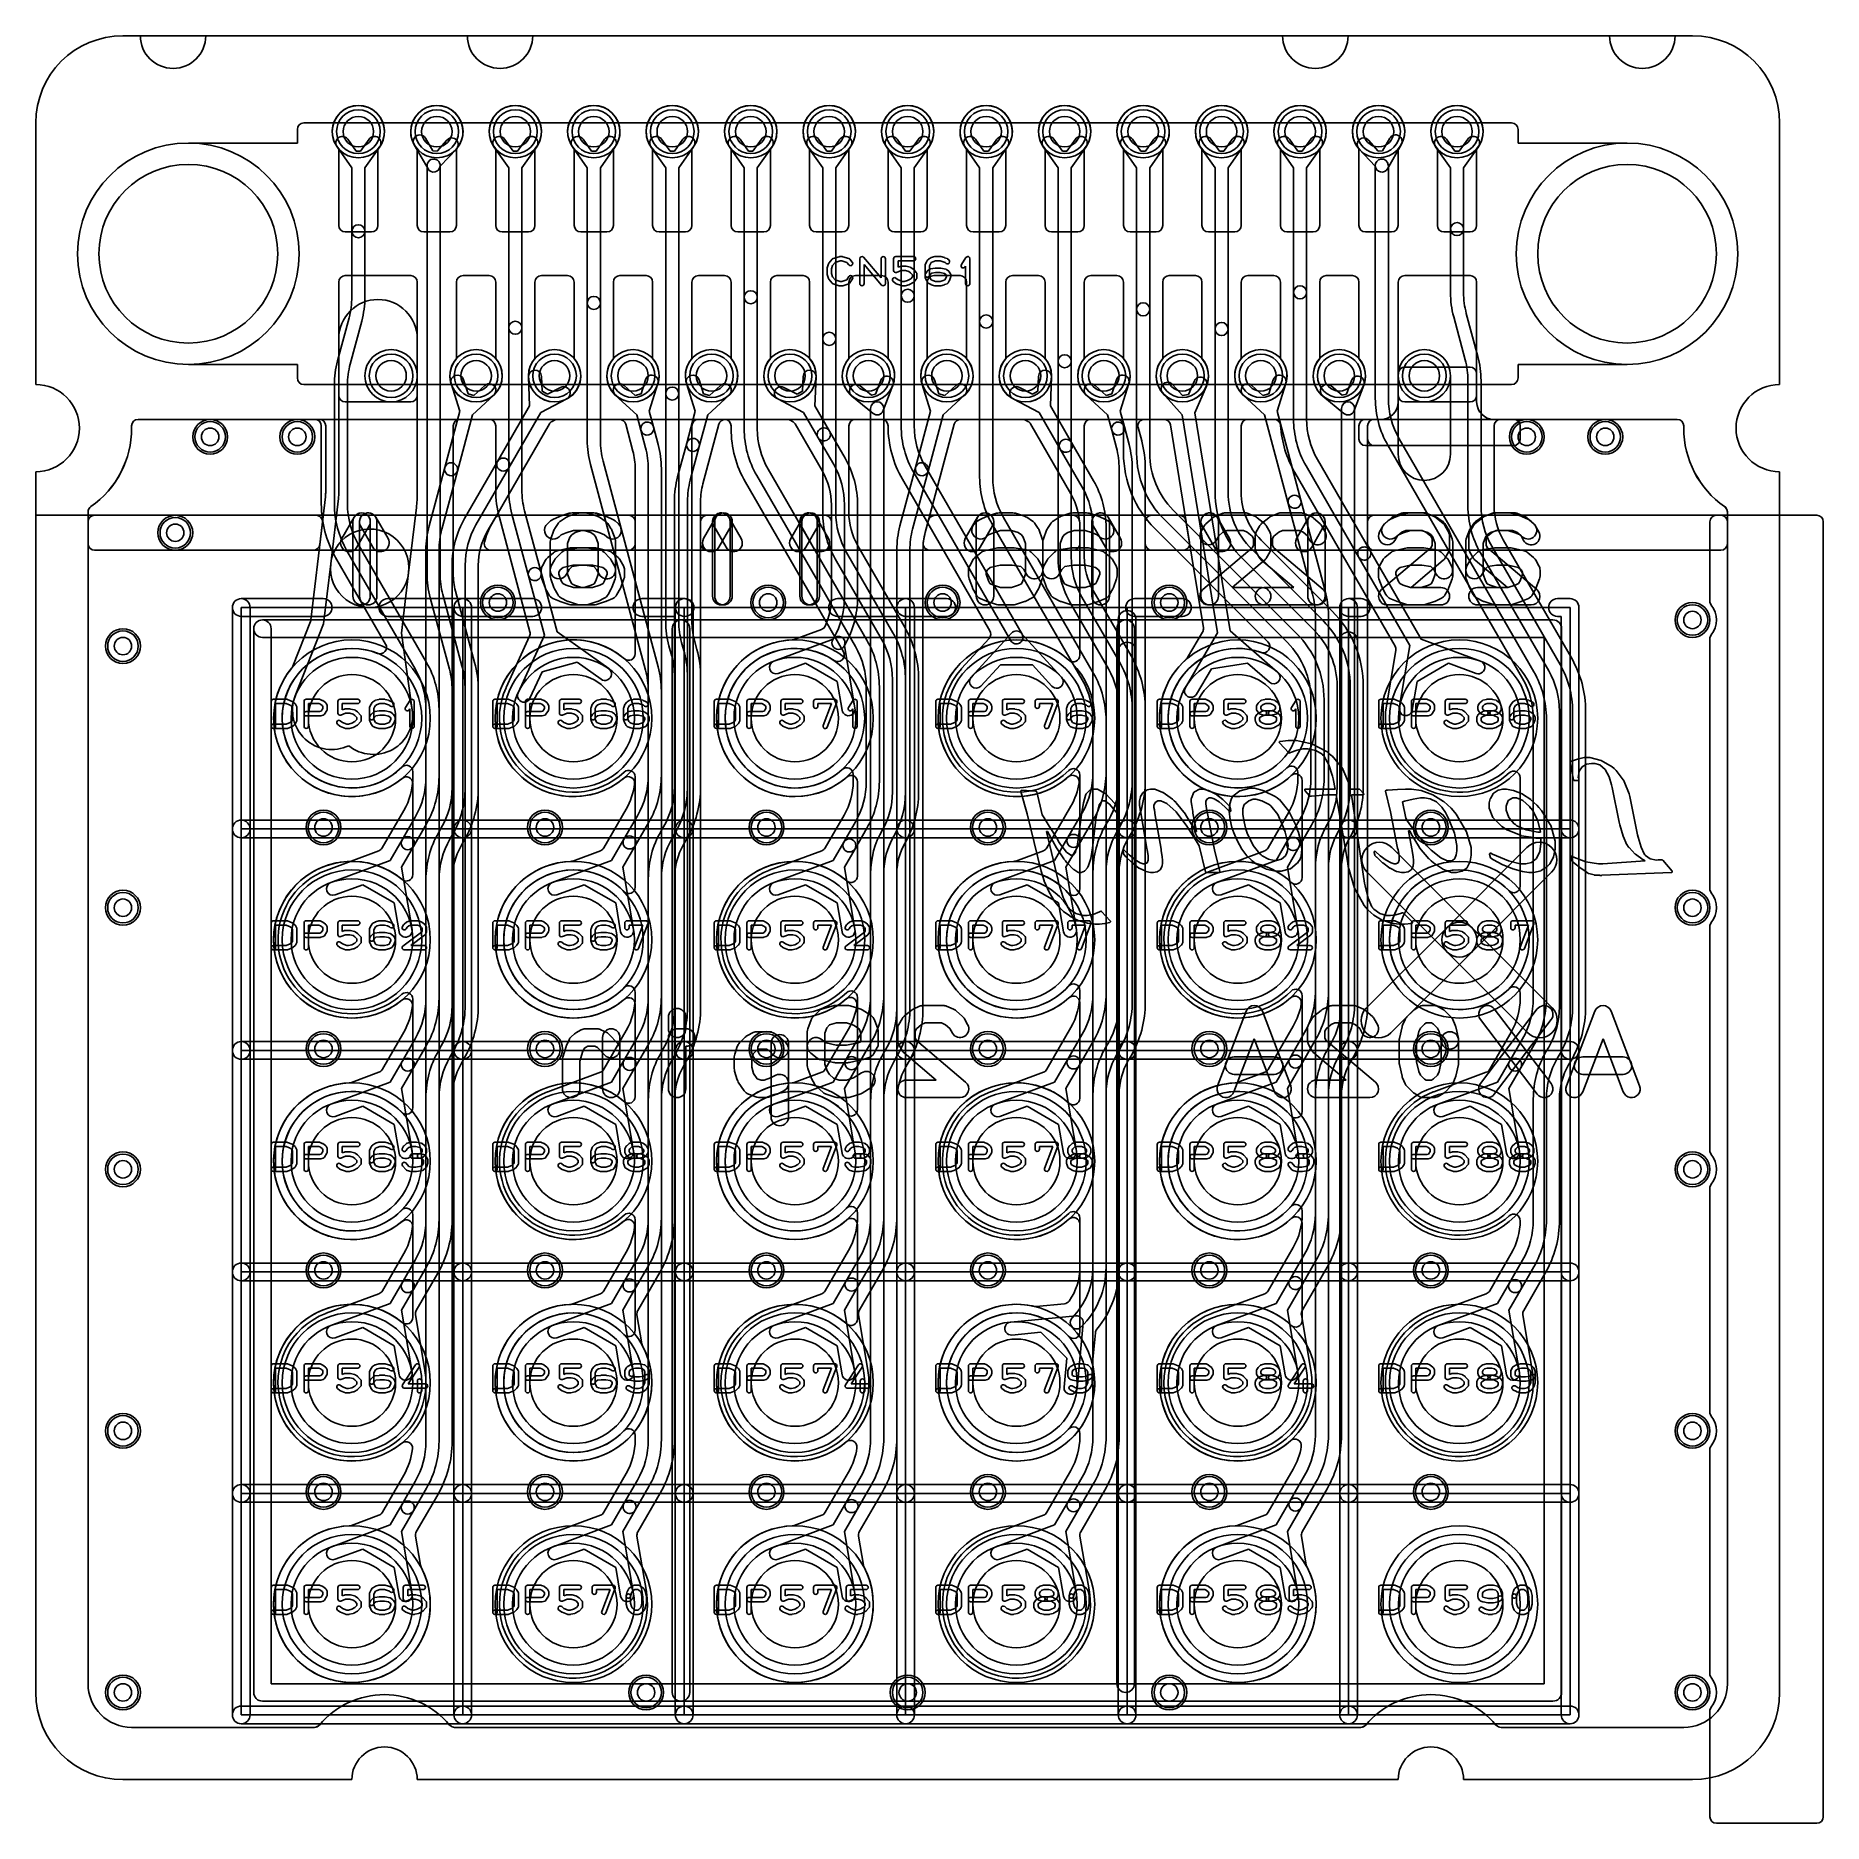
# Model space of a CAD drawing. Extents: x 0 to 20.5, y -0.5 to 20.
import ezdxf

# ---------------------------------------------------------------- set-up
doc = ezdxf.new("R2010")
doc.units = 0
for name, color, linetype in [('Hole', 1, 'CONTINUOUS'), ('L1', 3, 'CONTINUOUS'), ('L2', 3, 'CONTINUOUS'), ('L3', 3, 'CONTINUOUS'), ('L4', 3, 'CONTINUOUS'), ('Outline', 7, 'CONTINUOUS'), ('PartsArea-A', 111, 'CONTINUOUS'), ('PartsArea-B', 111, 'CONTINUOUS'), ('PartsSilk-A', 221, 'CONTINUOUS'), ('PartsSilk-B', 221, 'CONTINUOUS'), ('Resist-A', 2, 'CONTINUOUS'), ('Resist-B', 2, 'CONTINUOUS'), ('Silk-A', 140, 'CONTINUOUS'), ('Silk-B', 140, 'CONTINUOUS')]:
    doc.layers.add(name, color=color, linetype=linetype)

msp = doc.modelspace()

# ---------------------------------------------------------------- linework, layer by layer
at = {"layer": 'Hole'}
for centre, radius in [((3.7, 18.9), 0.175), ((4.6, 18.9), 0.175), ((5.5, 18.9), 0.175), ((6.4, 18.9), 0.175), ((7.3, 18.9), 0.175), ((8.2, 18.9), 0.175), ((9.1, 18.9), 0.175), ((10, 18.9), 0.175), ((10.9, 18.9), 0.175), ((11.8, 18.9), 0.175), ((12.7, 18.9), 0.175), ((13.6, 18.9), 0.175), ((14.5, 18.9), 0.175), ((15.4, 18.9), 0.175), ((16.3, 18.9), 0.175), ((1.75, 17.5), 1.025), ((18.25, 17.5), 1.025), ((4.075, 16.1), 0.175), ((5.05, 16.1), 0.175), ((5.95, 16.1), 0.175), ((6.85, 16.1), 0.175), ((7.75, 16.1), 0.175), ((8.65, 16.1), 0.175), ((9.55, 16.1), 0.175), ((10.45, 16.1), 0.175), ((11.35, 16.1), 0.175), ((12.25, 16.1), 0.175), ((13.15, 16.1), 0.175), ((14.05, 16.1), 0.175), ((14.95, 16.1), 0.175), ((15.925, 16.1), 0.175), ((2, 15.4), 0.1), ((3, 15.4), 0.1), ((17.1, 15.4), 0.1), ((18, 15.4), 0.1), ((1.6, 14.3), 0.1), ((5.3, 13.5), 0.1), ((8.4, 13.5), 0.1), ((10.4, 13.5), 0.1), ((13, 13.5), 0.1), ((19, 13.3), 0.1), ((1, 13), 0.1), ((3.62649, 12.17283), 0.5), ((6.16649, 12.17283), 0.5), ((8.70649, 12.17283), 0.5), ((11.24649, 12.17283), 0.5), ((13.78649, 12.17283), 0.5), ((16.32649, 12.17283), 0.5), ((3.3, 10.92), 0.1), ((5.84, 10.92), 0.1), ((8.38, 10.92), 0.1), ((10.92, 10.92), 0.1), ((13.46, 10.92), 0.1), ((16, 10.92), 0.1), ((1, 10), 0.1), ((3.62649, 9.63283), 0.5), ((6.16649, 9.63283), 0.5), ((8.70649, 9.63283), 0.5), ((11.24649, 9.63283), 0.5), ((13.78649, 9.63283), 0.5), ((16.32649, 9.63283), 0.5), ((19, 10), 0.1), ((3.3, 8.38), 0.1), ((5.84, 8.38), 0.1), ((8.38, 8.38), 0.1), ((10.92, 8.38), 0.1), ((13.46, 8.38), 0.1), ((16, 8.38), 0.1), ((3.62649, 7.09283), 0.5), ((6.16649, 7.09283), 0.5), ((8.70649, 7.09283), 0.5), ((11.24649, 7.09283), 0.5), ((13.78649, 7.09283), 0.5), ((16.32649, 7.09283), 0.5), ((1, 7), 0.1), ((19, 7), 0.1), ((3.3, 5.84), 0.1), ((5.84, 5.84), 0.1), ((8.38, 5.84), 0.1), ((10.92, 5.84), 0.1), ((13.46, 5.84), 0.1), ((16, 5.84), 0.1), ((3.62649, 4.55283), 0.5), ((6.16649, 4.55283), 0.5), ((8.70649, 4.55283), 0.5), ((11.24649, 4.55283), 0.5), ((13.78649, 4.55283), 0.5), ((16.32649, 4.55283), 0.5), ((1, 4), 0.1), ((19, 4), 0.1), ((3.3, 3.3), 0.1), ((5.84, 3.3), 0.1), ((8.38, 3.3), 0.1), ((10.92, 3.3), 0.1), ((13.46, 3.3), 0.1), ((16, 3.3), 0.1), ((3.62649, 2.01283), 0.5), ((6.16649, 2.01283), 0.5), ((8.70649, 2.01283), 0.5), ((11.24649, 2.01283), 0.5), ((13.78649, 2.01283), 0.5), ((16.32649, 2.01283), 0.5), ((1, 1), 0.1), ((7, 1), 0.1), ((10, 1), 0.1), ((13, 1), 0.1), ((19, 1), 0.1)]:
    msp.add_circle(centre, radius, dxfattribs=at)
at = {"layer": 'L1'}
for p, q in [((3.475, 17.825), (3.475, 18.70157)), ((3.925, 18.70157), (3.925, 17.825)), ((4.375, 17.825), (4.375, 18.70157)), ((4.825, 18.70157), (4.825, 17.825)), ((5.275, 17.825), (5.275, 18.70157)), ((5.725, 18.70157), (5.725, 17.825)), ((6.175, 17.825), (6.175, 18.70157)), ((6.625, 18.70157), (6.625, 17.825)), ((7.075, 17.825), (7.075, 18.70157)), ((7.525, 18.70157), (7.525, 17.825)), ((7.975, 17.825), (7.975, 18.70157)), ((8.425, 18.70157), (8.425, 17.825)), ((8.875, 17.825), (8.875, 18.70157)), ((9.325, 18.70157), (9.325, 17.825)), ((9.775, 17.825), (9.775, 18.70157)), ((10.225, 18.70157), (10.225, 17.825)), ((10.675, 17.825), (10.675, 18.70157)), ((11.125, 18.70157), (11.125, 17.825)), ((11.575, 17.825), (11.575, 18.70157)), ((12.025, 18.70157), (12.025, 17.825)), ((12.475, 17.825), (12.475, 18.70157)), ((12.925, 18.70157), (12.925, 17.825)), ((13.375, 17.825), (13.375, 18.70157)), ((13.825, 18.70157), (13.825, 17.825)), ((14.275, 17.825), (14.275, 18.70157)), ((14.725, 18.70157), (14.725, 17.825)), ((15.175, 17.825), (15.175, 18.70157)), ((15.625, 18.70157), (15.625, 17.825)), ((16.075, 17.825), (16.075, 18.70157)), ((16.525, 18.70157), (16.525, 17.825)), ((3.85, 17.75), (3.55, 17.75)), ((4.75, 17.75), (4.45, 17.75)), ((5.65, 17.75), (5.35, 17.75)), ((6.55, 17.75), (6.25, 17.75)), ((7.45, 17.75), (7.15, 17.75)), ((8.35, 17.75), (8.05, 17.75)), ((9.25, 17.75), (8.95, 17.75)), ((10.15, 17.75), (9.85, 17.75)), ((11.05, 17.75), (10.75, 17.75)), ((11.95, 17.75), (11.65, 17.75)), ((12.85, 17.75), (12.55, 17.75)), ((13.75, 17.75), (13.45, 17.75)), ((14.65, 17.75), (14.35, 17.75)), ((15.55, 17.75), (15.25, 17.75)), ((16.45, 17.75), (16.15, 17.75)), ((3.55, 17.25), (4.3, 17.25)), ((4.9, 17.25), (5.2, 17.25)), ((5.8, 17.25), (6.1, 17.25)), ((6.7, 17.25), (7, 17.25)), ((7.6, 17.25), (7.9, 17.25)), ((8.5, 17.25), (8.8, 17.25)), ((9.4, 17.25), (9.7, 17.25)), ((10.3, 17.25), (10.6, 17.25)), ((11.2, 17.25), (11.5, 17.25)), ((12.1, 17.25), (12.4, 17.25)), ((13, 17.25), (13.3, 17.25)), ((13.9, 17.25), (14.2, 17.25)), ((14.8, 17.25), (15.1, 17.25)), ((15.7, 17.25), (16.45, 17.25)), ((3.475, 15.875), (3.475, 17.175)), ((4.375, 17.175), (4.375, 15.875)), ((4.825, 16.29843), (4.825, 17.175)), ((5.275, 17.175), (5.275, 16.29843)), ((5.725, 16.29843), (5.725, 17.175)), ((6.175, 17.175), (6.175, 16.29843)), ((6.625, 16.29843), (6.625, 17.175)), ((7.075, 17.175), (7.075, 16.29843)), ((7.525, 16.29843), (7.525, 17.175)), ((7.975, 17.175), (7.975, 16.29843)), ((8.425, 16.29843), (8.425, 17.175)), ((8.875, 17.175), (8.875, 16.29843)), ((9.325, 16.29843), (9.325, 17.175)), ((9.775, 17.175), (9.775, 16.29843)), ((10.225, 16.29843), (10.225, 17.175)), ((10.675, 17.175), (10.675, 16.29843)), ((11.125, 16.29843), (11.125, 17.175)), ((11.575, 17.175), (11.575, 16.29843)), ((12.025, 16.29843), (12.025, 17.175)), ((12.475, 17.175), (12.475, 16.29843)), ((12.925, 16.29843), (12.925, 17.175)), ((13.375, 17.175), (13.375, 16.29843)), ((13.825, 16.29843), (13.825, 17.175)), ((14.275, 17.175), (14.275, 16.29843)), ((14.725, 16.29843), (14.725, 17.175)), ((15.175, 17.175), (15.175, 16.29843)), ((15.625, 15.875), (15.625, 17.175)), ((16.525, 17.175), (16.525, 15.875)), ((3.475, 14.75885), (3.475, 16.525)), ((4.375, 16.525), (4.375, 14.75885)), ((15.69997, 16.2), (16.45003, 16.2)), ((4.86322, 15.69269), (4.76372, 16.01031)), ((4.90686, 16.05515), (4.95797, 15.89201)), ((5.66416, 15.75491), (5.65027, 16.08747)), ((5.80013, 16.09373), (5.80727, 15.9229)), ((6.94203, 15.89201), (6.99314, 16.05515)), ((7.13628, 16.01031), (7.03678, 15.69268)), ((7.56322, 15.69268), (7.46372, 16.01031)), ((7.60686, 16.05515), (7.65797, 15.89201)), ((8.79273, 15.92288), (8.79987, 16.09373)), ((8.94973, 16.08747), (8.93583, 15.75492)), ((9.6314, 15.89037), (9.69039, 16.04719)), ((9.83079, 15.99437), (9.7202, 15.70037)), ((10.26322, 15.69269), (10.16372, 16.01031)), ((10.30686, 16.05515), (10.35797, 15.89201)), ((11.49273, 15.92288), (11.49987, 16.09373)), ((11.64973, 16.08747), (11.63583, 15.75492)), ((12.34203, 15.89201), (12.39314, 16.05515)), ((12.53628, 16.01031), (12.43678, 15.69268)), ((13.03784, 16.00041), (13.15136, 15.87254)), ((13.22056, 15.88377), (13.28788, 16.04093)), ((14.14203, 15.89201), (14.19314, 16.05515)), ((14.33628, 16.01031), (14.23678, 15.69268)), ((15.0314, 15.89037), (15.09039, 16.04718)), ((15.23079, 15.99436), (15.1202, 15.7004)), ((15.625, 15.8), (15.625, 16.12503)), ((16.525, 16.12503), (16.525, 15.8)), ((4.3, 15.8), (3.55, 15.8)), ((4.95797, 15.89201), (5.02569, 15.87384)), ((5.25308, 15.87919), (5.0081, 15.65386)), ((5.02569, 15.87384), (5.15154, 15.98959)), ((6.08901, 15.83415), (5.79407, 15.67992)), ((5.80727, 15.9229), (5.868, 15.88784)), ((5.868, 15.88784), (6.01951, 15.96707)), ((6.8919, 15.65387), (6.64692, 15.87919)), ((6.74846, 15.98959), (6.87431, 15.87384)), ((6.87431, 15.87384), (6.94203, 15.89201)), ((7.65797, 15.89201), (7.72569, 15.87384)), ((7.95308, 15.87919), (7.7081, 15.65386)), ((7.72569, 15.87384), (7.85154, 15.98959)), ((8.80594, 15.67991), (8.51098, 15.83416)), ((8.5805, 15.96708), (8.732, 15.88785)), ((8.732, 15.88785), (8.79273, 15.92288)), ((9.60241, 15.66881), (9.35964, 15.86813)), ((9.45482, 15.98407), (9.58431, 15.87776)), ((9.58431, 15.87776), (9.6314, 15.89037)), ((10.35797, 15.89201), (10.42569, 15.87384)), ((10.65308, 15.87919), (10.4081, 15.65386)), ((10.42569, 15.87384), (10.55154, 15.98959)), ((11.50593, 15.67991), (11.21098, 15.83416)), ((11.2805, 15.96708), (11.432, 15.88785)), ((11.432, 15.88785), (11.49273, 15.92288)), ((12.2919, 15.65387), (12.04692, 15.87919)), ((12.14846, 15.98959), (12.27431, 15.87384)), ((12.27431, 15.87384), (12.34203, 15.89201)), ((13.14665, 15.65191), (12.92566, 15.90083)), ((13.15136, 15.87254), (13.22056, 15.88377)), ((13.42576, 15.98187), (13.29471, 15.67592)), ((14.0919, 15.65386), (13.84692, 15.87919)), ((13.94846, 15.98959), (14.07431, 15.87384)), ((14.07431, 15.87384), (14.14203, 15.89201)), ((15.00241, 15.66884), (14.75966, 15.86812)), ((14.85484, 15.98406), (14.98434, 15.87775)), ((14.98434, 15.87775), (15.0314, 15.89037)), ((16.45, 15.8), (15.7, 15.8)), ((1.17497, 15.59996), (3.24999, 15.59996)), ((4.69024, 15.04714), (4.86322, 15.69269)), ((5.0081, 15.65386), (4.83512, 15.00832)), ((5.29704, 15.11904), (5.66416, 15.75491)), ((5.79407, 15.67992), (5.42694, 15.04404)), ((5.92152, 15.57726), (5.94862, 15.59143)), ((5.98336, 15.59996), (6.69347, 15.59996)), ((6.93987, 15.47482), (6.8919, 15.65387)), ((7.03678, 15.69268), (7.08475, 15.51364)), ((7.46525, 15.32705), (7.56322, 15.69268)), ((7.7081, 15.65386), (7.61013, 15.28823)), ((7.90652, 15.59996), (8.61664, 15.59996)), ((8.65137, 15.59143), (8.67848, 15.57726)), ((8.97306, 15.39044), (8.80594, 15.67991)), ((8.93583, 15.75492), (9.10296, 15.46544)), ((9.575, 8.99499), (9.575, 15.72678)), ((9.725, 15.72678), (9.725, 8.99499)), ((10.09024, 15.04713), (10.26322, 15.69269)), ((10.4081, 15.65386), (10.23512, 15.00831)), ((10.60652, 15.59996), (11.31664, 15.59996)), ((11.35137, 15.59143), (11.37848, 15.57726)), ((11.74805, 15.26054), (11.50593, 15.67991)), ((11.63583, 15.75492), (11.87795, 15.33554)), ((12.33987, 15.47483), (12.2919, 15.65387)), ((12.43678, 15.69268), (12.48475, 15.51365)), ((12.71466, 15.59996), (12.93928, 15.59996)), ((13.55169, 13.15279), (13.14665, 15.65191)), ((13.29471, 15.67592), (13.69975, 13.17679)), ((14.36487, 14.63511), (14.0919, 15.65386)), ((14.23678, 15.69268), (14.50975, 14.67393)), ((14.975, 8.90097), (14.975, 15.7268)), ((15.125, 15.7268), (15.125, 8.90097)), ((15.35001, 15.6), (15.425, 15.6)), ((15.35001, 15.59996), (18.82503, 15.59996)), ((16.725, 15.6), (16.95003, 15.6)), ((1.1, 15.5), (1.1, 15.52499)), ((3.32496, 15.52499), (3.32496, 14.75885)), ((5.22886, 14.40089), (5.89133, 15.54831)), ((6.76589, 15.54439), (6.84855, 15.2359)), ((6.99348, 15.27474), (6.93987, 15.47482)), ((7.08475, 15.51364), (7.13837, 15.31356)), ((7.65145, 14.86273), (7.8341, 15.54439)), ((8.70868, 15.5483), (9.02114, 15.00708)), ((9.15107, 15.0821), (8.97306, 15.39044)), ((9.10296, 15.46544), (9.28098, 15.1571)), ((10.20145, 14.30288), (10.5341, 15.54439)), ((11.40868, 15.5483), (11.87113, 14.74729)), ((12.39348, 15.27475), (12.33987, 15.47483)), ((12.48475, 15.51365), (12.53837, 15.31357)), ((12.6833, 15.3524), (12.64225, 15.50558)), ((13.01328, 15.53698), (13.23208, 14.18696)), ((15.27504, 15.37497), (15.27504, 15.52503)), ((15.27504, 14.17497), (15.27504, 15.52499)), ((17.025, 15.52503), (17.025, 15.37497)), ((18.9, 15.52499), (18.9, 15.5)), ((7.36163, 14.94038), (7.46525, 15.32705)), ((7.61013, 15.28823), (7.50652, 14.90156)), ((12.00107, 14.82232), (11.74805, 15.26054)), ((11.87795, 15.33554), (12.13097, 14.89732)), ((16.95003, 15.3), (15.35001, 15.3)), ((4.51163, 14.38055), (4.69024, 15.04714)), ((4.83512, 15.00832), (4.65652, 14.34173)), ((4.91902, 14.4643), (5.29704, 15.11904)), ((5.42694, 15.04404), (5.04893, 14.3893)), ((6.87496, 15.03533), (6.87496, 14.17497)), ((7.025, 11.51767), (7.025, 15.03532)), ((7.175, 15.03532), (7.175, 11.51767)), ((9.91163, 14.38053), (10.09024, 15.04713)), ((10.23512, 15.00831), (10.05652, 14.34171)), ((12.425, 11.46437), (12.425, 15.03533)), ((12.575, 15.03533), (12.575, 11.46437)), ((12.72504, 14.17497), (12.72504, 15.03534)), ((3.32232, 14.7129), (3.25779, 14.16669)), ((3.38276, 13.94555), (3.4712, 14.69434)), ((4.36499, 14.58877), (4.27654, 13.83997)), ((7.325, 11.39116), (7.325, 14.66214)), ((7.475, 14.66214), (7.475, 11.39116)), ((7.62504, 14.17497), (7.62504, 14.66215)), ((9.12496, 14.6196), (9.12496, 14.17497)), ((9.275, 13.55537), (9.275, 14.6196)), ((9.425, 14.6196), (9.425, 13.55537)), ((14.64348, 13.59532), (14.36487, 14.63511)), ((14.50975, 14.67393), (14.78837, 13.63414)), ((0.6, 14.175), (0.6, 14.53823)), ((0.6, 1.1), (0.6, 14.42503)), ((0.67497, 14.5), (3.21282, 14.5)), ((3.28727, 14.41624), (3.15553, 13.30095)), ((5.17887, 14.31428), (5.26445, 14.46251)), ((5.32938, 14.5), (6.79999, 14.5)), ((6.87496, 14.42503), (6.87496, 12.91203)), ((7.62504, 11.39116), (7.62504, 14.42503)), ((7.70001, 14.5), (9.04999, 14.5)), ((9.12496, 14.42503), (9.12496, 13.55537)), ((10.20145, 14.30288), (10.23938, 14.44443)), ((10.3118, 14.5), (11.89695, 14.5)), ((11.97496, 14.35981), (11.97496, 14.17497)), ((11.97496, 14.35981), (11.97496, 12.89441)), ((12.125, 11.55231), (12.125, 14.3598)), ((12.275, 14.3598), (12.275, 11.55231)), ((12.72504, 11.46437), (12.72504, 14.42503)), ((12.80001, 14.5), (13.11755, 14.5)), ((13.19155, 14.43702), (13.39061, 13.20879)), ((15.27504, 8.90097), (15.27504, 14.42503)), ((15.35001, 14.5), (19.32503, 14.5)), ((19.4, 14.53823), (19.4, 14.175)), ((19.4, 14.42503), (19.4, 1.1)), ((3.25764, 14.1655), (3.25761, 14.16527)), ((3.18327, 14.1), (0.675, 14.1)), ((3.30113, 13.25451), (3.38276, 13.94555)), ((4.475, 8.96035), (4.475, 14.10233)), ((4.625, 14.10233), (4.625, 8.96035)), ((6.79999, 14.1), (5.21891, 14.1)), ((9.04999, 14.1), (7.70001, 14.1)), ((9.875, 8.84115), (9.875, 14.10231)), ((10.025, 14.10231), (10.025, 8.84115)), ((10.17504, 8.84115), (10.17504, 14.10231)), ((11.89999, 14.1), (10.25379, 14.1)), ((13.15808, 14.1), (12.80001, 14.1)), ((19.325, 14.1), (15.35001, 14.1)), ((4.27654, 13.83997), (4.19491, 13.14893)), ((4.775, 8.87776), (4.775, 13.9268)), ((4.925, 13.9268), (4.925, 8.87776)), ((5.07504, 8.87776), (5.07504, 13.9268)), ((14.675, 9.02964), (14.675, 13.35591)), ((14.825, 13.35591), (14.825, 9.02964)), ((3.15085, 13.28231), (2.94944, 12.76989)), ((2.9764, 12.42836), (3.30113, 13.25451)), ((4.19491, 13.14893), (4.31822, 12.26986)), ((9.01153, 13.19144), (8.69956, 13.0755)), ((13.18407, 12.52637), (13.55169, 13.15279)), ((13.38127, 13.15886), (13.21052, 12.8679)), ((13.69975, 13.17679), (14.2464, 12.69855)), ((8.46316, 12.82758), (9.14444, 13.08077)), ((9.14077, 13.07503), (9.15107, 13.09287)), ((9.28098, 13.01787), (9.27069, 13.00005)), ((9.27381, 13.00607), (9.39518, 12.28948)), ((8.82955, 12.80373), (8.51542, 12.68698)), ((9.19132, 12.59486), (8.82955, 12.80373)), ((13.48306, 12.73949), (13.31343, 12.45045)), ((13.8954, 12.80632), (13.48306, 12.73949)), ((14.14764, 12.58565), (13.8954, 12.80632)), ((9.24728, 12.26444), (9.19132, 12.59486)), ((4.32496, 11.42518), (4.32496, 10.38046)), ((9.42496, 11.44232), (9.42496, 10.36332)), ((14.52496, 11.46045), (14.52496, 10.34521)), ((6.77112, 11.13013), (6.5151, 10.68672)), ((11.87113, 11.16478), (11.5951, 10.68672)), ((11.83578, 10.80351), (12.00107, 11.08981)), ((6.74578, 10.78619), (6.90107, 11.05517)), ((7.03098, 10.98017), (6.87568, 10.71119)), ((7.16902, 10.87315), (7.20107, 10.92866)), ((12.13098, 11.01481), (11.96568, 10.72851)), ((12.26902, 10.94635), (12.30108, 11.00188)), ((12.43098, 10.92688), (12.39892, 10.87135)), ((6.60399, 10.5406), (6.74578, 10.78619)), ((6.87568, 10.71119), (6.73389, 10.4656)), ((7.33098, 10.85366), (7.29893, 10.79815)), ((7.42887, 10.72313), (7.46091, 10.77864)), ((11.68399, 10.5406), (11.83578, 10.80351)), ((11.96568, 10.72851), (11.81389, 10.4656)), ((12.52886, 10.79633), (12.56092, 10.85186)), ((5.92316, 10.28758), (6.60399, 10.5406)), ((6.47577, 10.65301), (6.15959, 10.53551)), ((6.73389, 10.4656), (6.85518, 9.74948)), ((11.00316, 10.28758), (11.68399, 10.5406)), ((11.55577, 10.65301), (11.23959, 10.53551)), ((11.81389, 10.4656), (11.93518, 9.74948)), ((6.28955, 10.26373), (5.97542, 10.14698)), ((6.65132, 10.05486), (6.28955, 10.26373)), ((7.025, 6.43767), (7.025, 10.33565)), ((7.175, 10.33565), (7.175, 6.43767)), ((7.32504, 6.43767), (7.32504, 10.33565)), ((11.36955, 10.26373), (11.05542, 10.14698)), ((11.73132, 10.05486), (11.36955, 10.26373)), ((12.125, 5.87691), (12.125, 10.40886)), ((12.275, 10.40886), (12.275, 5.87691)), ((12.42504, 5.87691), (12.42504, 10.40886)), ((6.70728, 9.72444), (6.65132, 10.05486)), ((11.78728, 9.72444), (11.73132, 10.05486)), ((6.87496, 8.89362), (6.87496, 7.83203)), ((11.97496, 8.91126), (11.97496, 7.8144)), ((14.42113, 8.64215), (14.13454, 8.14579)), ((4.22113, 8.57283), (3.9751, 8.14672)), ((4.20078, 8.23753), (4.35107, 8.49785)), ((4.48098, 8.42285), (4.33068, 8.16253)), ((4.61902, 8.35974), (4.65107, 8.41526)), ((9.32113, 8.60746), (9.0551, 8.14672)), ((9.29078, 8.25485), (9.45107, 8.53249)), ((9.58098, 8.45749), (9.42068, 8.17985)), ((14.38078, 8.27217), (14.55108, 8.56714)), ((14.68098, 8.49214), (14.51068, 8.19717)), ((14.81901, 8.38293), (14.85108, 8.43849)), ((4.06399, 8.0006), (4.20078, 8.23753)), ((4.78098, 8.34026), (4.74893, 8.28474)), ((4.87887, 8.20974), (4.91092, 8.26524)), ((9.14399, 8.0006), (9.29078, 8.25485)), ((9.71902, 8.32313), (9.75107, 8.37865)), ((9.88098, 8.30365), (9.84893, 8.24813)), ((9.97887, 8.17313), (10.01092, 8.22863)), ((14.22399, 8.0006), (14.38078, 8.27217)), ((14.98099, 8.36349), (14.94892, 8.30793)), ((15.07886, 8.23291), (15.11101, 8.28862)), ((3.38316, 7.74758), (4.06399, 8.0006)), ((3.93577, 8.11301), (3.61959, 7.99551)), ((4.33068, 8.16253), (4.19389, 7.9256)), ((8.46316, 7.74758), (9.14399, 8.0006)), ((9.01577, 8.11301), (8.69959, 7.99551)), ((9.42068, 8.17985), (9.27389, 7.9256)), ((13.54316, 7.74758), (14.22399, 8.0006)), ((14.09574, 8.11301), (13.77957, 7.99551)), ((14.51068, 8.19717), (14.35389, 7.9256)), ((4.19389, 7.9256), (4.31518, 7.20948)), ((4.475, 3.88035), (4.475, 7.82224)), ((4.625, 7.82224), (4.625, 3.88035)), ((4.77504, 3.88035), (4.77504, 7.82224)), ((9.27389, 7.9256), (9.39518, 7.20948)), ((14.35389, 7.9256), (14.47518, 7.20948)), ((14.675, 3.94965), (14.675, 7.84545)), ((14.825, 7.84545), (14.825, 3.94965)), ((14.97504, 3.94965), (14.97504, 7.84545)), ((3.74955, 7.72373), (3.43542, 7.60698)), ((4.11132, 7.51486), (3.74955, 7.72373)), ((8.82955, 7.72373), (8.51542, 7.60698)), ((9.19132, 7.51486), (8.82955, 7.72373)), ((9.575, 3.91499), (9.575, 7.78563)), ((9.725, 7.78563), (9.725, 3.91499)), ((9.87504, 3.915), (9.87504, 7.78563)), ((13.90955, 7.72373), (13.59542, 7.60698)), ((14.27132, 7.51486), (13.90955, 7.72373)), ((4.16728, 7.18444), (4.11132, 7.51486)), ((9.24728, 7.18444), (9.19132, 7.51486)), ((14.32728, 7.18444), (14.27132, 7.51486)), ((9.42496, 6.36232), (9.42496, 5.28332)), ((11.97496, 6.37126), (11.97496, 5.87691)), ((14.52496, 6.38045), (14.52496, 5.26521)), ((4.32496, 6.34518), (4.32496, 5.30046)), ((6.77112, 6.05013), (6.5151, 5.60672)), ((6.74578, 5.70619), (6.90107, 5.97517)), ((7.03098, 5.90017), (6.87568, 5.63119)), ((6.90435, 5.38077), (7.16092, 5.82515)), ((6.47577, 5.57301), (6.15959, 5.45551)), ((6.60399, 5.4606), (6.74578, 5.70619)), ((6.87568, 5.63119), (6.73389, 5.3856)), ((5.92316, 5.20758), (6.60399, 5.4606)), ((6.73389, 5.3856), (6.85518, 4.66948)), ((6.95169, 4.99818), (6.89536, 5.33075)), ((11.79652, 5.45701), (11.47343, 5.42654)), ((6.28955, 5.18373), (5.97542, 5.06698)), ((6.65132, 4.97486), (6.28955, 5.18373)), ((11.18092, 5.24825), (11.93092, 5.31897)), ((11.52866, 5.13037), (11.195, 5.09891)), ((11.82403, 4.835), (11.52866, 5.13037)), ((12.01263, 5.23726), (11.94191, 4.48726)), ((6.70728, 4.64444), (6.65132, 4.97486)), ((12.1202, 4.77974), (12.15268, 5.12423)), ((11.79257, 4.50134), (11.82403, 4.835)), ((4.22113, 3.49283), (3.9751, 3.06672)), ((9.32113, 3.52751), (9.05454, 3.06579)), ((14.42113, 3.56215), (14.13454, 3.06579)), ((14.38078, 3.19218), (14.55107, 3.48715)), ((4.20078, 3.15753), (4.35107, 3.41785)), ((4.48098, 3.34285), (4.33068, 3.08253)), ((9.29078, 3.17485), (9.45108, 3.4525)), ((9.58098, 3.3775), (9.42068, 3.09985)), ((9.44434, 2.84077), (9.71092, 3.30248)), ((14.68098, 3.41215), (14.51068, 3.11718)), ((14.52434, 2.84077), (14.81092, 3.33713)), ((4.06399, 2.9206), (4.20078, 3.15753)), ((4.33068, 3.08253), (4.19389, 2.8456)), ((4.36435, 2.84077), (4.61092, 3.26783)), ((9.14399, 2.9206), (9.29078, 3.17485)), ((9.42068, 3.09985), (9.27389, 2.8456)), ((14.22399, 2.9206), (14.38078, 3.19218)), ((14.51068, 3.11718), (14.35389, 2.84561)), ((3.38316, 2.66758), (4.06399, 2.9206)), ((3.93577, 3.03301), (3.61959, 2.91551)), ((8.46316, 2.66758), (9.14399, 2.9206)), ((9.01574, 3.03301), (8.69957, 2.91551)), ((13.54316, 2.66758), (14.22399, 2.9206)), ((14.09574, 3.03301), (13.77957, 2.91551)), ((4.19389, 2.8456), (4.31518, 2.12948)), ((4.41169, 2.45818), (4.35536, 2.79075)), ((9.27389, 2.8456), (9.39518, 2.12948)), ((9.49168, 2.45819), (9.43535, 2.79075)), ((14.35389, 2.84561), (14.47518, 2.12948)), ((14.57168, 2.45819), (14.51535, 2.79075)), ((3.74955, 2.64373), (3.43542, 2.52698)), ((4.11132, 2.43486), (3.74955, 2.64373)), ((8.82955, 2.64373), (8.51542, 2.52698)), ((9.19132, 2.43486), (8.82955, 2.64373)), ((13.90955, 2.64373), (13.59542, 2.52698)), ((14.27132, 2.43486), (13.90955, 2.64373)), ((4.16728, 2.10444), (4.11132, 2.43486)), ((9.24728, 2.10444), (9.19132, 2.43486)), ((14.32728, 2.10444), (14.27132, 2.43486)), ((3.19571, 0.6), (1.1, 0.6)), ((3.22926, 0.60792), (3.22924, 0.60791)), ((15.19571, 0.6), (4.80429, 0.6)), ((15.22926, 0.60792), (15.22924, 0.60791)), ((18.9, 0.6), (16.80429, 0.6))]:
    msp.add_line(p, q, dxfattribs=at)
for centre, radius in [((3.7, 18.9), 0.3), ((4.6, 18.9), 0.3), ((5.5, 18.9), 0.3), ((6.4, 18.9), 0.3), ((7.3, 18.9), 0.3), ((8.2, 18.9), 0.3), ((9.1, 18.9), 0.3), ((10, 18.9), 0.3), ((10.9, 18.9), 0.3), ((11.8, 18.9), 0.3), ((12.7, 18.9), 0.3), ((13.6, 18.9), 0.3), ((14.5, 18.9), 0.3), ((15.4, 18.9), 0.3), ((16.3, 18.9), 0.3), ((4.075, 16.1), 0.3), ((5.05, 16.1), 0.3), ((5.95, 16.1), 0.3), ((6.85, 16.1), 0.3), ((7.75, 16.1), 0.3), ((8.65, 16.1), 0.3), ((9.55, 16.1), 0.3), ((10.45, 16.1), 0.3), ((11.35, 16.1), 0.3), ((12.25, 16.1), 0.3), ((13.15, 16.1), 0.3), ((14.05, 16.1), 0.3), ((14.95, 16.1), 0.3), ((15.925, 16.1), 0.3), ((2, 15.4), 0.2), ((3, 15.4), 0.2), ((17.1, 15.4), 0.2), ((18, 15.4), 0.2), ((1.6, 14.3), 0.2), ((5.3, 13.5), 0.2), ((8.4, 13.5), 0.2), ((10.4, 13.5), 0.2), ((13, 13.5), 0.2), ((19, 13.3), 0.2), ((1, 13), 0.2), ((3.62649, 12.17283), 0.6985), ((6.16649, 12.17283), 0.6985), ((8.70649, 12.17283), 0.6985), ((11.24649, 12.17283), 0.6985), ((13.78649, 12.17283), 0.6985), ((16.32649, 12.17283), 0.6985), ((3.3, 10.92), 0.2), ((5.84, 10.92), 0.2), ((8.38, 10.92), 0.2), ((10.92, 10.92), 0.2), ((13.46, 10.92), 0.2), ((16, 10.92), 0.2), ((3.62649, 9.63283), 0.6985), ((6.16649, 9.63283), 0.6985), ((8.70649, 9.63283), 0.6985), ((11.24649, 9.63283), 0.6985), ((13.78649, 9.63283), 0.6985), ((16.32649, 9.63283), 0.6985), ((1, 10), 0.2), ((19, 10), 0.2), ((3.3, 8.38), 0.2), ((5.84, 8.38), 0.2), ((8.38, 8.38), 0.2), ((10.92, 8.38), 0.2), ((13.46, 8.38), 0.2), ((16, 8.38), 0.2), ((3.62649, 7.09283), 0.6985), ((6.16649, 7.09283), 0.6985), ((8.70649, 7.09283), 0.6985), ((11.24649, 7.09283), 0.6985), ((13.78649, 7.09283), 0.6985), ((16.32649, 7.09283), 0.6985), ((1, 7), 0.2), ((19, 7), 0.2), ((3.3, 5.84), 0.2), ((5.84, 5.84), 0.2), ((8.38, 5.84), 0.2), ((10.92, 5.84), 0.2), ((13.46, 5.84), 0.2), ((16, 5.84), 0.2), ((3.62649, 4.55283), 0.6985), ((6.16649, 4.55283), 0.6985), ((8.70649, 4.55283), 0.6985), ((11.24649, 4.55283), 0.6985), ((13.78649, 4.55283), 0.6985), ((16.32649, 4.55283), 0.6985), ((1, 4), 0.2), ((19, 4), 0.2), ((3.3, 3.3), 0.2), ((5.84, 3.3), 0.2), ((8.38, 3.3), 0.2), ((10.92, 3.3), 0.2), ((13.46, 3.3), 0.2), ((16, 3.3), 0.2), ((3.62649, 2.01283), 0.6985), ((6.16649, 2.01283), 0.6985), ((8.70649, 2.01283), 0.6985), ((11.24649, 2.01283), 0.6985), ((13.78649, 2.01283), 0.6985), ((16.32649, 2.01283), 0.6985), ((1, 1), 0.2), ((7, 1), 0.2), ((10, 1), 0.2), ((13, 1), 0.2), ((19, 1), 0.2)]:
    msp.add_circle(centre, radius, dxfattribs=at)
for centre, radius, start, end in [((3.7, 18.9), 0.3, -41.409429, -138.590571), ((4.6, 18.9), 0.3, -41.409429, -138.590571), ((5.5, 18.9), 0.3, -41.409429, -138.590571), ((6.4, 18.9), 0.3, -41.409429, -138.590571), ((7.3, 18.9), 0.3, -41.409429, -138.590571), ((8.2, 18.9), 0.3, -41.409429, -138.590571), ((9.1, 18.9), 0.3, -41.409429, -138.590571), ((10, 18.9), 0.3, -41.409429, -138.590571), ((10.9, 18.9), 0.3, -41.409429, -138.590571), ((11.8, 18.9), 0.3, -41.409429, -138.590571), ((12.7, 18.9), 0.3, -41.409429, -138.590571), ((13.6, 18.9), 0.3, -41.409429, -138.590571), ((14.5, 18.9), 0.3, -41.409429, -138.590571), ((15.4, 18.9), 0.3, -41.409429, -138.590571), ((16.3, 18.9), 0.3, -41.409429, -138.590571), ((3.55, 17.825), 0.075, 180, -90), ((3.85, 17.825), 0.075, -90, 0), ((4.45, 17.825), 0.075, 180, -90), ((4.75, 17.825), 0.075, -90, 0), ((5.35, 17.825), 0.075, 180, -90), ((5.65, 17.825), 0.075, -90, 0), ((6.25, 17.825), 0.075, 180, -90), ((6.55, 17.825), 0.075, -90, 0), ((7.15, 17.825), 0.075, 180, -90), ((7.45, 17.825), 0.075, -90, 0), ((8.05, 17.825), 0.075, 180, -90), ((8.35, 17.825), 0.075, -90, 0), ((8.95, 17.825), 0.075, 180, -90), ((9.25, 17.825), 0.075, -90, 0), ((9.85, 17.825), 0.075, 180, -90), ((10.15, 17.825), 0.075, -90, 0), ((10.75, 17.825), 0.075, 180, -90), ((11.05, 17.825), 0.075, -90, 0), ((11.65, 17.825), 0.075, 180, -90), ((11.95, 17.825), 0.075, -90, 0), ((12.55, 17.825), 0.075, 180, -90), ((12.85, 17.825), 0.075, -90, 0), ((13.45, 17.825), 0.075, 180, -90), ((13.75, 17.825), 0.075, -90, 0), ((14.35, 17.825), 0.075, 180, -90), ((14.65, 17.825), 0.075, -90, 0), ((15.25, 17.825), 0.075, 180, -90), ((15.55, 17.825), 0.075, -90, 0), ((16.15, 17.825), 0.075, 180, -90), ((16.45, 17.825), 0.075, -90, 0), ((3.55, 17.175), 0.075, 90, 180), ((4.3, 17.175), 0.075, 0, 90), ((4.9, 17.175), 0.075, 90, 180), ((5.2, 17.175), 0.075, 0, 90), ((5.8, 17.175), 0.075, 90, 180), ((6.1, 17.175), 0.075, 0, 90), ((6.7, 17.175), 0.075, 90, 180), ((7, 17.175), 0.075, 0, 90), ((7.6, 17.175), 0.075, 90, 180), ((7.9, 17.175), 0.075, 0, 90), ((8.5, 17.175), 0.075, 90, 180), ((8.8, 17.175), 0.075, 0, 90), ((9.4, 17.175), 0.075, 90, 180), ((9.7, 17.175), 0.075, 0, 90), ((10.3, 17.175), 0.075, 90, 180), ((10.6, 17.175), 0.075, 0, 90), ((11.2, 17.175), 0.075, 90, 180), ((11.5, 17.175), 0.075, 0, 90), ((12.1, 17.175), 0.075, 90, 180), ((12.4, 17.175), 0.075, 0, 90), ((13, 17.175), 0.075, 90, 180), ((13.3, 17.175), 0.075, 0, 90), ((13.9, 17.175), 0.075, 90, 180), ((14.2, 17.175), 0.075, 0, 90), ((14.8, 17.175), 0.075, 90, 180), ((15.1, 17.175), 0.075, 0, 90), ((15.7, 17.175), 0.075, 90, 180), ((16.45, 17.175), 0.075, 0, 90), ((3.925, 16.525), 0.45, 0, 180), ((5.05, 16.1), 0.3, 138.590571, 41.409429), ((5.95, 16.1), 0.3, 138.590571, 41.409429), ((6.85, 16.1), 0.3, 138.590571, 41.409429), ((7.75, 16.1), 0.3, 138.590571, 41.409429), ((8.65, 16.1), 0.3, 138.590571, 41.409429), ((9.55, 16.1), 0.3, 138.590571, 41.409429), ((10.45, 16.1), 0.3, 138.590571, 41.409429), ((11.35, 16.1), 0.3, 138.590571, 41.409429), ((12.25, 16.1), 0.3, 138.590571, 41.409429), ((13.15, 16.1), 0.3, 138.590571, 41.409429), ((14.05, 16.1), 0.3, 138.590571, 41.409429), ((14.95, 16.1), 0.3, 138.590571, 41.409429), ((15.69997, 16.12503), 0.07497, 90, 180), ((16.45003, 16.12503), 0.07497, 0, 90), ((4.83529, 16.03273), 0.075, 17.393673, -162.606362), ((5.20231, 15.93439), 0.075, -47.393815, 132.607017), ((5.7252, 16.0906), 0.075, 2.391987, -177.608137), ((6.69769, 15.93439), 0.075, 47.393815, -132.607017), ((7.06471, 16.03273), 0.075, -17.393673, 162.606362), ((7.53529, 16.03273), 0.075, 17.393673, -162.606362), ((7.90231, 15.93439), 0.075, -47.393815, 132.607017), ((8.8748, 16.0906), 0.075, -2.391987, 177.606523), ((9.40723, 15.9261), 0.075, 50.615994, -129.386817), ((9.76059, 16.02078), 0.075, -20.616843, 159.385886), ((10.23529, 16.03273), 0.075, 17.393673, -162.606362), ((10.60231, 15.93439), 0.075, -47.393815, 132.607017), ((11.5748, 16.0906), 0.075, -2.391987, 177.606523), ((12.09769, 15.93439), 0.075, 47.393815, -132.607017), ((12.46471, 16.03273), 0.075, -17.393673, 162.606362), ((12.98175, 15.95062), 0.075, 41.59484, -138.401882), ((13.35682, 16.0114), 0.075, -23.187556, 156.812653), ((13.89769, 15.93439), 0.075, 47.393815, -132.607017), ((14.26471, 16.03273), 0.075, -17.393673, 162.606362), ((14.80725, 15.92609), 0.075, 50.615994, -129.383493), ((15.16059, 16.02077), 0.075, -20.616843, 159.383316), ((3.55, 15.875), 0.075, 180, -90), ((4.3, 15.875), 0.075, -90, 0), ((6.05426, 15.90061), 0.075, -62.396241, 117.605561), ((8.54574, 15.90062), 0.075, 62.389472, -117.607742), ((9.65, 15.72678), 0.075, 0, 180), ((11.24574, 15.90062), 0.075, 62.389472, -117.607742), ((15.05, 15.7268), 0.075, 0, 180), ((15.425, 15.8), 0.2, -90, 0), ((15.7, 15.875), 0.075, 180, -90), ((16.45, 15.875), 0.075, -90, 0), ((16.725, 15.8), 0.2, 180, -90), ((1.17497, 15.52499), 0.07497, 90, 180), ((3.24999, 15.52499), 0.07497, 0, 90), ((5.98336, 15.52499), 0.07497, 90, 117.604068), ((6.69347, 15.52499), 0.07497, 14.996397, 90), ((7.90652, 15.52499), 0.07497, 90, 165.003603), ((8.61664, 15.52499), 0.07497, 62.402704, 90), ((9.65, 15.72678), 0.075, -129.384006, -20.616843), ((10.60652, 15.52499), 0.07497, 90, 165.003603), ((11.31664, 15.52499), 0.07497, 62.402704, 90), ((12.71466, 15.52499), 0.07497, 90, -164.994242), ((12.93928, 15.52499), 0.07497, 9.203482, 90), ((15.05, 15.72681), 0.075, -129.384006, -20.616843), ((15.35001, 15.52503), 0.07497, 90, 180), ((15.35001, 15.52499), 0.07497, 90, 180), ((16.95003, 15.52503), 0.07497, 0, 90), ((18.82503, 15.52499), 0.07497, 0, 90), ((0, 15.5), 1.1, -54.937828, 0), ((5.95626, 15.51082), 0.07498, 117.604068, 149.998248), ((7.01231, 15.49423), 0.075, 14.999823, -165.00034), ((7.01231, 15.49423), 0.075, -165.000177, 14.999507), ((7.53769, 15.30764), 0.075, -14.999823, 164.999712), ((8.64375, 15.51082), 0.07497, 29.995133, 62.402704), ((9.03801, 15.42794), 0.075, 30.000728, -150.000025), ((9.03801, 15.42794), 0.075, -149.999272, 29.999743), ((11.34375, 15.51082), 0.07497, 29.995133, 62.402704), ((12.41231, 15.49424), 0.075, 14.999823, -165.00034), ((12.41231, 15.49424), 0.075, -165.000177, 14.999744), ((20, 15.5), 1.1, 180, -125.062172), ((6.1, 15.03532), 0.77496, 0.000739, 15.000474), ((6.1, 15.03532), 0.925, 0, 15.000763), ((6.1, 15.03532), 1.075, 0, 15.000693), ((7.53769, 15.30764), 0.075, 165.000177, -14.99985), ((11.813, 15.29804), 0.075, 30.000728, -149.99867), ((11.813, 15.29804), 0.075, -149.999272, 29.999367), ((11.5, 15.03533), 0.925, 0, 15.000763), ((11.5, 15.03533), 1.075, 0, 15.000693), ((12.75571, 15.37181), 0.07497, -164.994242, -164.551163), ((11.5, 15.03534), 1.22504, 0, 14.972692), ((15.35001, 15.37497), 0.07497, 180, -90), ((16.95003, 15.37497), 0.07497, -90, 0), ((4.76268, 15.02773), 0.075, 165.000177, -15.000305), ((4.76268, 15.02773), 0.075, -14.999823, 165.000181), ((5.36199, 15.08154), 0.075, 149.999272, -30.000078), ((5.36199, 15.08154), 0.075, -30.000728, 150.000283), ((8.35, 14.61961), 0.77496, -0.000739, 29.999177), ((8.35, 14.6196), 0.925, 0, 30.000108), ((8.35, 14.6196), 1.075, 0, 29.999928), ((10.16268, 15.02772), 0.075, 165.000177, -15.000171), ((10.16268, 15.02772), 0.075, -14.999823, 165.000396), ((8.4, 14.66214), 1.075, 164.999506, 180), ((8.4, 14.66214), 0.925, 164.999307, 180), ((8.4, 14.66215), 0.77496, 164.999526, 180), ((11.2, 14.35981), 0.925, -0.000619, 30.000645), ((11.2, 14.35981), 1.075, -0.000533, 30.000651), ((0.67501, 14.53823), 0.07501, 135, 180), ((0.67498, 14.53826), 0.07497, 125.065903, 135), ((3.24789, 14.7219), 0.07497, -6.894674, -6.517416), ((2.925, 14.75879), 0.39997, -6.517687, 0.008595), ((2.925, 14.75885), 0.55, -6.73628, 0), ((2.925, 14.75885), 1.45, -6.736107, 0), ((11.2, 14.3598), 0.77496, 0.000739, 30.000827), ((14.43731, 14.65452), 0.075, 14.999823, -165.000046), ((14.43731, 14.65452), 0.075, -165.000177, 14.999808), ((19.32502, 14.53825), 0.07498, -0.015283, 54.938488), ((0.67497, 14.42503), 0.07497, 90, 180), ((3.21282, 14.42503), 0.07497, -6.733501, 90), ((5.55, 14.10233), 1.075, 165.000536, 180), ((5.85, 13.9268), 1.075, 150.000072, 180), ((5.85, 13.9268), 0.925, 149.999845, 180), ((5.89999, 14.01339), 0.77497, 149.998533, 166.654321), ((5.32938, 14.42503), 0.07497, 90, 150.004867), ((6.79999, 14.42503), 0.07497, 0, 90), ((7.70001, 14.42503), 0.07497, 90, 180), ((9.04999, 14.42503), 0.07497, 0, 90), ((10.95, 14.10231), 1.075, 165.000536, 180), ((10.3118, 14.42503), 0.07497, 90, 165.003603), ((11.89695, 14.42503), 0.07497, 5.350118, 90), ((11.2, 14.35981), 0.77496, 0, 5.346509), ((12.80001, 14.42503), 0.07497, 90, 180), ((13.11755, 14.42503), 0.07497, 9.203482, 90), ((15.35001, 14.42503), 0.07497, 90, 180), ((19.32503, 14.42503), 0.07497, 0, 90), ((0.675, 14.175), 0.075, 180, -90), ((3.18327, 14.17497), 0.07497, -90, -7.434044), ((3.1833, 14.1752), 0.07497, -7.434044, -6.909848), ((3.18334, 14.17548), 0.07497, -7.125964, -6.733501), ((3.82965, 13.89276), 0.45, -6.736987, 173.263376), ((5.55, 14.10233), 0.925, 165.000433, 180), ((5.85, 13.92679), 0.77496, 149.999173, 179.999261), ((5.21891, 14.17497), 0.07497, 166.658835, -90), ((6.79999, 14.17497), 0.07497, -90, 0), ((7.70001, 14.17497), 0.07497, 180, -90), ((9.04999, 14.17497), 0.07497, -90, 0), ((10.95, 14.10231), 0.925, 165.000562, 180), ((10.95, 14.1023), 0.77496, 164.999526, 179.999261), ((10.25379, 14.17497), 0.07497, 174.043001, -90), ((10.95, 14.1023), 0.77496, 164.999526, 174.041264), ((11.89999, 14.17497), 0.07497, -90, 0), ((12.80001, 14.17497), 0.07497, 180, -90), ((13.15808, 14.17497), 0.07497, -90, 9.203482), ((15.35001, 14.17497), 0.07497, 180, -90), ((19.325, 14.175), 0.075, -90, 0), ((3.82965, 13.89276), 0.45, 173.263013, -6.736784), ((8.34999, 13.55538), 0.77497, -24.80478, -0.000739), ((8.35, 13.55537), 0.925, -30.000155, 0), ((8.35, 13.55537), 1.075, -29.999928, 0), ((13.75, 13.35591), 0.925, 0, 15.000165), ((13.75, 13.35591), 1.075, 0, 14.999979), ((3.08108, 13.30974), 0.07497, -21.462217, -6.733501), ((8.98541, 13.26171), 0.07497, -69.60944, -24.8045), ((13.31661, 13.1968), 0.07497, -30.402771, 9.203482), ((6.16648, 12.17284), 0.89855, 49.402717, -49.83969), ((8.70649, 12.17283), 0.89853, 91.945245, -48.623558), ((8.67344, 13.14577), 0.07497, -88.050876, -69.60944), ((9.20573, 13.03754), 0.075, 150.009708, -29.989984), ((9.20573, 13.03754), 0.075, -24.808754, 144.803333), ((11.24638, 12.17282), 0.89863, 47.830188, -48.49984), ((16.32649, 12.17283), 0.89854, 90, -90), ((16.32649, 12.17283), 0.89854, -90, 90), ((3.62648, 12.17283), 0.89854, 140.097273, -50.172875), ((2.87967, 12.79732), 0.07497, -39.902449, -21.462217), ((6.79999, 12.91203), 0.07497, -130.602124, 0), ((8.48929, 12.75728), 0.075, 110.389735, -69.612911), ((11.89999, 12.89441), 0.07497, -132.172409, 0), ((13.78647, 12.17281), 0.89854, 131.151014, -47.033049), ((13.14586, 12.90584), 0.07497, -48.850743, -30.402771), ((13.24875, 12.48841), 0.075, 149.591783, -30.407046), ((14.19702, 12.6421), 0.075, -131.17802, 48.819083), ((3.39521, 12.26374), 0.45, 158.541894, -64.453668), ((3.87258, 12.20735), 0.45, -129.019128, 7.984801), ((9.32123, 12.27696), 0.075, -170.39074, 9.612992), ((4.24999, 11.42519), 0.07498, -0.007642, 129.827097), ((6.79433, 11.42883), 0.07497, -7.288071, 130.157825), ((6.1, 11.51767), 0.925, -30.000108, 0), ((6.1, 11.51767), 1.075, -29.999928, 0), ((9.34998, 11.44233), 0.07498, -0.007641, 131.37715), ((11.89151, 11.44364), 0.07497, -8.947199, 131.501532), ((11.2, 11.55231), 0.925, -30.000108, 0), ((11.2, 11.55231), 1.075, -29.999928, 0), ((14.44999, 11.46045), 0.07497, 0, 132.967707), ((6.09999, 11.51761), 0.77496, -30.000187, -7.286599), ((6.4, 11.39116), 0.925, -30.000108, 0), ((6.4, 11.39116), 1.075, -29.999928, 0), ((6.4, 11.39116), 1.22504, -30.000135, 0), ((11.2, 11.55226), 0.77496, -30.000187, -8.928848), ((11.5, 11.46437), 0.925, -29.999262, 0), ((11.5, 11.46437), 1.075, -29.999467, 0), ((11.5, 11.46437), 1.22504, -29.999496, 0), ((8.1, 10.33565), 1.075, 150.000072, 180), ((13.2, 10.40886), 1.075, 150.000533, 180), ((13.2, 10.40886), 0.925, 150.000628, 180), ((6.44965, 10.72328), 0.07497, -69.60944, -29.187479), ((6.81073, 10.74869), 0.075, 149.999272, -30.000691), ((6.81073, 10.74869), 0.075, -30.000728, 150.00008), ((8.1, 10.33565), 0.925, 149.999845, 180), ((8.1, 10.33564), 0.77496, 149.999173, 179.999261), ((11.52965, 10.72328), 0.07497, -69.60944, -29.187479), ((11.90073, 10.76601), 0.075, 149.999272, -30.000693), ((11.90073, 10.76601), 0.075, -30.000728, 150.000067), ((13.2, 10.40886), 0.77496, 150.000823, 180), ((3.62647, 9.63282), 0.89855, 50.173283, -50.512426), ((6.16651, 9.63283), 0.89854, 91.945224, -49.4041), ((6.13347, 10.60578), 0.07497, -88.058514, -69.60944), ((8.70648, 9.63282), 0.89854, 48.623501, -49.169912), ((11.24649, 9.63283), 0.89854, 91.943949, -47.834102), ((11.21347, 10.60578), 0.07497, -88.058514, -69.60944), ((13.78648, 9.63282), 0.89855, 47.034819, -47.841735), ((16.32649, 9.63283), 0.89854, 90, -90), ((16.32649, 9.63283), 0.89854, -90, 90), ((4.24999, 10.38046), 0.07497, -129.83786, 0), ((5.94929, 10.21728), 0.075, 110.389735, -69.612911), ((9.34999, 10.36332), 0.07497, -131.387936, 0), ((11.02929, 10.21728), 0.075, 110.389735, -69.612911), ((14.44999, 10.34521), 0.07497, -132.967707, 0), ((6.78123, 9.73696), 0.075, -170.39074, 9.612992), ((11.86123, 9.73696), 0.075, -170.39074, 9.612992), ((13.75, 9.02963), 0.925, -29.999372, 0.000619), ((13.75, 9.02963), 1.075, -29.999467, 0.000533), ((4.24554, 8.88149), 0.07497, -6.464261, 129.484606), ((3.55, 8.96031), 0.77496, -30.000187, -6.465193), ((3.55, 8.96035), 0.925, -29.999868, 0), ((3.55, 8.96035), 1.075, -29.999928, 0), ((3.85, 8.87776), 0.925, -30.000108, 0), ((3.85, 8.87776), 1.075, -29.999928, 0), ((3.85, 8.87776), 1.22504, -29.999901, 0), ((6.79999, 8.89362), 0.07497, 0, 130.591347), ((9.34299, 8.89622), 0.07497, -8.127941, 130.840848), ((8.65, 8.99494), 0.77496, -30.000187, -8.109504), ((8.65, 8.99499), 0.925, -29.999868, 0), ((8.65, 8.99499), 1.075, -29.999928, 0), ((8.95, 8.84115), 0.925, -30.000108, 0), ((8.95, 8.84115), 1.075, -29.999928, 0), ((8.95, 8.84115), 1.22504, -29.999901, 0), ((11.89999, 8.91126), 0.07497, 0, 132.167278), ((14.43989, 8.91116), 0.07497, -9.745011, 132.161614), ((13.75, 9.02963), 0.77496, -30.000187, -9.744068), ((14.05, 8.90097), 0.925, -29.998726, 0), ((14.05, 8.90097), 1.075, -29.998739, 0), ((14.05, 8.90098), 1.22504, -29.991315, -0.000468), ((4.26573, 8.20003), 0.075, 149.999272, -30.00069), ((4.26573, 8.20003), 0.075, -30.000728, 150.000086), ((5.55, 7.82224), 1.075, 150.000072, 180), ((5.55, 7.82224), 0.925, 150.000132, 180), ((5.55, 7.82226), 0.77496, 149.999813, -179.998521), ((9.35573, 8.21735), 0.075, 149.999272, -30.000692), ((9.35573, 8.21735), 0.075, -30.000728, 150.000074), ((10.65, 7.78563), 1.075, 150.000072, 180), ((10.65, 7.78563), 0.925, 150.000132, 180), ((14.44573, 8.23467), 0.075, 149.999272, -29.999853), ((14.44573, 8.23467), 0.075, -30.000728, 150.000061), ((15.75, 7.84545), 1.075, 150.001261, 180), ((15.75, 7.84545), 0.925, 150.001411, 180), ((15.75, 7.84545), 0.77496, 150.001464, 180), ((3.59347, 8.06578), 0.07497, -88.058514, -69.60944), ((3.90965, 8.18328), 0.07497, -69.60944, -29.187479), ((8.67347, 8.06578), 0.07497, -88.058514, -69.60944), ((8.98965, 8.18328), 0.07497, -69.60944, -29.187479), ((10.65, 7.78565), 0.77496, 149.999813, -179.998521), ((13.75345, 8.06578), 0.07497, -88.058514, -69.60944), ((14.06962, 8.18328), 0.07497, -69.60944, -30.005573), ((3.62648, 7.09283), 0.89854, 91.943312, -50.172875), ((6.16648, 7.09284), 0.89855, 49.402717, -49.83969), ((6.79999, 7.83203), 0.07497, -130.602124, 0), ((8.70648, 7.09283), 0.89854, 91.943312, -48.62308), ((11.24649, 7.09283), 0.89854, 47.834102, -47.834102), ((11.89999, 7.8144), 0.07497, -132.167278, 0), ((13.78649, 7.09283), 0.89854, 91.945224, -47.034851), ((16.32649, 7.09283), 0.89854, 90, -90), ((16.32649, 7.09283), 0.89854, -90, 90), ((3.40929, 7.67728), 0.075, 110.389735, -69.612911), ((8.48929, 7.67728), 0.075, 110.389735, -69.612911), ((13.56929, 7.67728), 0.075, 110.389735, -69.612911), ((4.24123, 7.19696), 0.075, -170.39074, 9.612992), ((9.32123, 7.19696), 0.075, -170.39074, 9.612992), ((14.40123, 7.19696), 0.075, -170.39074, 9.612992), ((4.24999, 6.34519), 0.07498, -0.007642, 129.827097), ((6.79433, 6.34883), 0.07497, -7.288071, 130.157825), ((6.1, 6.43767), 0.925, -30.000108, 0), ((6.1, 6.43767), 1.075, -29.999928, 0), ((6.1, 6.43767), 1.22504, -29.999901, 0), ((9.34998, 6.36233), 0.07498, -0.007641, 131.37715), ((11.89999, 6.37126), 0.07497, 0, 132.167278), ((14.44999, 6.38045), 0.07497, 0, 132.967707), ((6.09999, 6.43761), 0.77496, -30.000187, -7.286599), ((6.81073, 5.66869), 0.075, -30.000728, 150.00008), ((11.30536, 5.87692), 0.6696, -35.4959, -0.000856), ((11.30536, 5.87691), 0.81964, -44.999506, 0), ((11.30536, 5.87691), 0.96964, -44.999582, 0), ((11.30536, 5.87691), 1.11968, -39.489376, 0), ((6.44965, 5.64328), 0.07497, -69.60944, -29.187479), ((6.81073, 5.66869), 0.075, 149.999272, -30.000691), ((3.62647, 4.55282), 0.89855, 50.173283, -50.512426), ((6.16649, 4.55282), 0.89855, 91.943928, 28.056058), ((6.13347, 5.52578), 0.07497, -88.058514, -69.60944), ((6.96928, 5.34327), 0.07497, 149.991631, -170.386913), ((8.70648, 4.55282), 0.89854, 48.623501, -49.169912), ((11.24648, 4.55282), 0.89855, 76.945068, 13.05369), ((11.46639, 5.50118), 0.07497, -103.059347, -84.611837), ((11.78948, 5.53165), 0.07497, -84.611837, -35.494146), ((13.78648, 4.55282), 0.89855, 47.034819, -47.841735), ((16.32649, 4.55283), 0.89854, 90, -90), ((16.32649, 4.55283), 0.89854, -90, 90), ((4.24999, 5.30046), 0.07497, -129.83786, 0), ((5.94929, 5.13728), 0.075, 110.389735, -69.612911), ((9.34999, 5.28332), 0.07497, -131.387936, 0), ((11.18796, 5.17358), 0.075, 95.386011, -84.613317), ((11.93797, 5.24431), 0.075, 135, -44.999547), ((11.93796, 5.2443), 0.075, -5.386011, 95.386011), ((12.22732, 5.11719), 0.07497, 140.509496, 174.611837), ((14.44999, 5.26521), 0.07497, -132.967707, 0), ((7.02561, 5.0107), 0.07497, -170.386913, -151.944596), ((12.19484, 4.7727), 0.07497, 174.611837, -166.948098), ((6.78123, 4.65696), 0.075, -170.39074, 9.612992), ((11.86724, 4.4943), 0.075, 174.613989, -5.386683), ((8.65, 3.91499), 0.925, -29.999262, 0), ((8.65, 3.91499), 1.075, -29.999467, 0), ((8.65, 3.915), 1.22504, -29.999901, 0), ((14.43989, 3.83116), 0.07497, -9.745011, 132.161614), ((13.75, 3.94965), 0.925, -30.000108, 0), ((13.75, 3.94965), 1.075, -29.999928, 0), ((13.75, 3.94965), 1.22504, -29.999901, 0), ((4.24554, 3.80149), 0.07497, -6.464261, 129.484606), ((3.55, 3.88031), 0.77496, -30.000187, -6.465193), ((3.55, 3.88035), 0.925, -30.000108, 0), ((3.55, 3.88035), 1.075, -29.999928, 0), ((3.55, 3.88035), 1.22504, -29.999901, 0), ((9.34299, 3.81622), 0.07497, -8.112809, 130.840848), ((8.65, 3.91502), 0.77497, -30.002107, -8.113896), ((13.75, 3.94963), 0.77496, -30.000187, -9.744068), ((4.26573, 3.12003), 0.075, 149.999272, -30.00069), ((4.26573, 3.12003), 0.075, -30.000728, 150.000086), ((9.35573, 3.13735), 0.075, 149.999272, -29.999798), ((9.35573, 3.13735), 0.075, -30.000728, 150.000074), ((14.44573, 3.15468), 0.075, 149.999272, -29.999853), ((14.44573, 3.15468), 0.075, -30.000728, 150.000279), ((3.62649, 2.01282), 0.89855, 91.943928, 28.056058), ((3.59347, 2.98578), 0.07497, -88.058514, -69.60944), ((3.90965, 3.10328), 0.07497, -69.60944, -29.187479), ((6.16649, 2.01283), 0.89854, 90, -90), ((6.16649, 2.01283), 0.89854, -90, 90), ((8.70649, 2.01283), 0.89854, 91.945224, 28.056358), ((8.67345, 2.98578), 0.07497, -88.058514, -69.60944), ((8.98962, 3.10328), 0.07497, -69.60944, -30.005573), ((11.24649, 2.01283), 0.89854, 90, -90), ((11.24649, 2.01283), 0.89854, -90, 90), ((13.78649, 2.01283), 0.89854, 91.945224, 28.056358), ((13.75345, 2.98578), 0.07497, -88.058514, -69.60944), ((14.06962, 3.10328), 0.07497, -69.60944, -30.005573), ((16.32649, 2.01283), 0.89854, 90, -90), ((16.32649, 2.01283), 0.89854, -90, 90), ((3.40929, 2.59728), 0.075, 110.389735, -69.612911), ((4.42928, 2.80327), 0.07497, 149.991631, -170.386913), ((8.48929, 2.59728), 0.075, 110.389735, -69.612911), ((9.50927, 2.80327), 0.07497, 149.991631, -170.386913), ((13.56929, 2.59728), 0.075, 110.389735, -69.612911), ((14.58927, 2.80327), 0.07497, 149.991631, -170.386913), ((4.48561, 2.4707), 0.07497, -170.386913, -151.944596), ((9.5656, 2.47071), 0.07497, -170.386913, -151.944596), ((14.6456, 2.47071), 0.07497, -170.386913, -151.944596), ((4.24123, 2.11696), 0.075, -170.39074, 9.612992), ((9.32123, 2.11696), 0.075, -170.39074, 9.612992), ((14.40123, 2.11696), 0.075, -170.39074, 9.612992), ((1.1, 1.1), 0.5, 180, -90), ((18.9, 1.1), 0.5, -90, 0), ((4, -0.00002), 0.97501, 40.036559, 139.994291), ((16, -0.00002), 0.97501, 40.036559, 139.994291), ((3.19573, 0.67498), 0.07498, -63.434949, -40.006151), ((4.8039, 0.67541), 0.07497, -139.961548, -139.848016), ((4.80426, 0.67498), 0.07497, -140.276628, -135), ((4.80429, 0.67501), 0.07501, -135, -90), ((15.19573, 0.67498), 0.07498, -63.434949, -40.006151), ((16.8039, 0.67541), 0.07497, -139.961548, -139.848016), ((16.80426, 0.67498), 0.07497, -140.276628, -135), ((16.80429, 0.67501), 0.07501, -135, -90), ((3.19571, 0.67497), 0.07498, -90, -63.434949), ((15.19571, 0.67497), 0.07498, -90, -63.434949)]:
    msp.add_arc(centre, radius, start, end, dxfattribs=at)
at = {"layer": 'L2'}
for p, q in [((15.625, 15.2), (15.625, 16.1)), ((16.225, 16.1), (16.225, 15.2)), ((1.17497, 15.6), (18.82503, 15.6)), ((1.1, 15.5), (1.1, 15.52503)), ((18.9, 15.52503), (18.9, 15.49992)), ((0.6, 1.1), (0.6, 14.53823)), ((19.4, 14.53825), (19.4, 1.1)), ((3.19571, 0.6), (1.1, 0.6)), ((15.19571, 0.6), (4.80429, 0.6)), ((18.9, 0.6), (16.80429, 0.6))]:
    msp.add_line(p, q, dxfattribs=at)
for centre, radius in [((15.925, 16.1), 0.3), ((2, 15.4), 0.2), ((3, 15.4), 0.2), ((17.1, 15.4), 0.2), ((18, 15.4), 0.2), ((1.6, 14.3), 0.2), ((5.3, 13.5), 0.2), ((8.4, 13.5), 0.2), ((10.4, 13.5), 0.2), ((13, 13.5), 0.2), ((19, 13.3), 0.2), ((1, 13), 0.2), ((3.3, 10.92), 0.2), ((5.84, 10.92), 0.2), ((8.38, 10.92), 0.2), ((10.92, 10.92), 0.2), ((13.46, 10.92), 0.2), ((16, 10.92), 0.2), ((1, 10), 0.2), ((19, 10), 0.2), ((3.3, 8.38), 0.2), ((5.84, 8.38), 0.2), ((8.38, 8.38), 0.2), ((10.92, 8.38), 0.2), ((13.46, 8.38), 0.2), ((16, 8.38), 0.2), ((1, 7), 0.2), ((19, 7), 0.2), ((3.3, 5.84), 0.2), ((5.84, 5.84), 0.2), ((8.38, 5.84), 0.2), ((10.92, 5.84), 0.2), ((13.46, 5.84), 0.2), ((16, 5.84), 0.2), ((1, 4), 0.2), ((19, 4), 0.2), ((3.3, 3.3), 0.2), ((5.84, 3.3), 0.2), ((8.38, 3.3), 0.2), ((10.92, 3.3), 0.2), ((13.46, 3.3), 0.2), ((16, 3.3), 0.2), ((1, 1), 0.2), ((7, 1), 0.2), ((10, 1), 0.2), ((13, 1), 0.2), ((19, 1), 0.2)]:
    msp.add_circle(centre, radius, dxfattribs=at)
for centre, radius, start, end in [((15.925, 16.1), 0.3, 0, 180), ((1.17497, 15.52503), 0.07497, 90, 180), ((18.82503, 15.52503), 0.07497, 0, 90), ((0, 15.5), 1.1, -54.937828, 0), ((20, 15.50034), 1.1, -179.978123, -125.061447), ((15.925, 15.2), 0.3, 180, 0), ((0.67501, 14.53823), 0.07501, 135, 180), ((0.67498, 14.53826), 0.07497, 125.065903, 135), ((19.32503, 14.53858), 0.07498, -0.252201, 54.938488), ((3.62649, 12.17283), 0.80004, 90, -90), ((3.62649, 12.17283), 0.80004, -90, 90), ((6.16649, 12.17283), 0.80004, 90, -90), ((6.16649, 12.17283), 0.80004, -90, 90), ((8.70649, 12.17283), 0.80004, 90, -90), ((8.70649, 12.17283), 0.80004, -90, 90), ((11.24649, 12.17283), 0.80004, 90, -90), ((11.24649, 12.17283), 0.80004, -90, 90), ((13.78649, 12.17283), 0.80004, 90, -90), ((13.78649, 12.17283), 0.80004, -90, 90), ((16.32649, 12.17283), 0.80004, 90, -90), ((16.32649, 12.17283), 0.80004, -90, 90), ((3.62649, 9.63283), 0.80004, 90, -90), ((3.62649, 9.63283), 0.80004, -90, 90), ((6.16649, 9.63283), 0.80004, 90, -90), ((6.16649, 9.63283), 0.80004, -90, 90), ((8.70649, 9.63283), 0.80004, 90, -90), ((8.70649, 9.63283), 0.80004, -90, 90), ((11.24649, 9.63283), 0.80004, 90, -90), ((11.24649, 9.63283), 0.80004, -90, 90), ((13.78649, 9.63283), 0.80004, 90, -90), ((13.78649, 9.63283), 0.80004, -90, 90), ((16.32649, 9.63283), 0.80004, 90, -90), ((16.32649, 9.63283), 0.80004, -90, 90), ((3.62649, 7.09283), 0.80004, 90, -90), ((3.62649, 7.09283), 0.80004, -90, 90), ((6.16649, 7.09283), 0.80004, 90, -90), ((6.16649, 7.09283), 0.80004, -90, 90), ((8.70649, 7.09283), 0.80004, 90, -90), ((8.70649, 7.09283), 0.80004, -90, 90), ((11.24649, 7.09283), 0.80004, 90, -90), ((11.24649, 7.09283), 0.80004, -90, 90), ((13.78649, 7.09283), 0.80004, 90, -90), ((13.78649, 7.09283), 0.80004, -90, 90), ((16.32649, 7.09283), 0.80004, 90, -90), ((16.32649, 7.09283), 0.80004, -90, 90), ((3.62649, 4.55283), 0.80004, 90, -90), ((3.62649, 4.55283), 0.80004, -90, 90), ((6.16649, 4.55283), 0.80004, 90, -90), ((6.16649, 4.55283), 0.80004, -90, 90), ((8.70649, 4.55283), 0.80004, 90, -90), ((8.70649, 4.55283), 0.80004, -90, 90), ((11.24649, 4.55283), 0.80004, 90, -90), ((11.24649, 4.55283), 0.80004, -90, 90), ((13.78649, 4.55283), 0.80004, 90, -90), ((13.78649, 4.55283), 0.80004, -90, 90), ((16.32649, 4.55283), 0.80004, 90, -90), ((16.32649, 4.55283), 0.80004, -90, 90), ((3.62649, 2.01283), 0.80004, 90, -90), ((3.62649, 2.01283), 0.80004, -90, 90), ((6.16649, 2.01283), 0.80004, 90, -90), ((6.16649, 2.01283), 0.80004, -90, 90), ((8.70649, 2.01283), 0.80004, 90, -90), ((8.70649, 2.01283), 0.80004, -90, 90), ((11.24649, 2.01283), 0.80004, 90, -90), ((11.24649, 2.01283), 0.80004, -90, 90), ((13.78649, 2.01283), 0.80004, 90, -90), ((13.78649, 2.01283), 0.80004, -90, 90), ((16.32649, 2.01283), 0.80004, 90, -90), ((16.32649, 2.01283), 0.80004, -90, 90), ((1.1, 1.1), 0.5, 180, -90), ((18.9, 1.1), 0.5, -90, 0), ((4, -0.00002), 0.97501, 40.036559, 139.994291), ((16, -0.00002), 0.97501, 40.036559, 139.994291), ((3.19573, 0.67498), 0.07498, -90.015283, -40.006151), ((4.8039, 0.67541), 0.07497, -139.961548, -139.848016), ((4.80426, 0.67498), 0.07497, -140.276628, -135), ((4.80429, 0.67501), 0.07501, -135, -90), ((15.19573, 0.67498), 0.07498, -90.015283, -40.006151), ((16.8039, 0.67541), 0.07497, -139.961548, -139.848016), ((16.80426, 0.67498), 0.07497, -140.276628, -135), ((16.80429, 0.67501), 0.07501, -135, -90)]:
    msp.add_arc(centre, radius, start, end, dxfattribs=at)
at = {"layer": 'L3'}
for p, q in [((3.625, 18.48619), (3.45497, 18.72691)), ((3.57749, 18.81345), (3.6744, 18.67625)), ((3.6744, 18.67625), (3.7256, 18.67625)), ((3.7256, 18.67625), (3.82251, 18.81345)), ((3.94503, 18.72691), (3.775, 18.48619)), ((4.49857, 18.47435), (4.33988, 18.75055)), ((4.46994, 18.82527), (4.55363, 18.67961)), ((4.55363, 18.67961), (4.60461, 18.67484)), ((4.60461, 18.67484), (4.71391, 18.8024)), ((4.82781, 18.7048), (4.63827, 18.50469)), ((5.425, 18.48619), (5.25497, 18.72691)), ((5.37749, 18.81345), (5.4744, 18.67625)), ((5.4744, 18.67625), (5.5256, 18.67625)), ((5.5256, 18.67625), (5.62251, 18.81345)), ((5.74503, 18.72691), (5.575, 18.48619)), ((6.325, 18.48619), (6.15497, 18.72691)), ((6.27749, 18.81345), (6.3744, 18.67625)), ((6.3744, 18.67625), (6.4256, 18.67625)), ((6.4256, 18.67625), (6.52251, 18.81345)), ((6.64503, 18.72691), (6.475, 18.48619)), ((7.225, 18.48619), (7.05497, 18.72691)), ((7.17749, 18.81345), (7.2744, 18.67625)), ((7.2744, 18.67625), (7.3256, 18.67625)), ((7.3256, 18.67625), (7.42251, 18.81345)), ((7.54503, 18.72691), (7.375, 18.48619)), ((8.125, 18.48619), (7.95497, 18.72691)), ((8.07749, 18.81345), (8.1744, 18.67625)), ((8.1744, 18.67625), (8.2256, 18.67625)), ((8.2256, 18.67625), (8.32251, 18.81345)), ((8.44503, 18.72691), (8.275, 18.48619)), ((9.025, 18.48619), (8.85497, 18.72691)), ((8.97749, 18.81345), (9.0744, 18.67625)), ((9.0744, 18.67625), (9.1256, 18.67625)), ((9.1256, 18.67625), (9.22251, 18.81345)), ((9.34503, 18.72691), (9.175, 18.48619)), ((9.925, 18.48619), (9.75497, 18.72691)), ((9.87749, 18.81345), (9.9744, 18.67625)), ((9.9744, 18.67625), (10.0256, 18.67625)), ((10.0256, 18.67625), (10.12251, 18.81345)), ((10.24503, 18.72691), (10.075, 18.48619)), ((10.825, 18.48619), (10.65497, 18.72691)), ((10.77749, 18.81345), (10.8744, 18.67625)), ((10.8744, 18.67625), (10.9256, 18.67625)), ((10.9256, 18.67625), (11.02251, 18.81345)), ((11.14503, 18.72691), (10.975, 18.48619)), ((11.725, 18.48619), (11.55497, 18.72691)), ((11.67749, 18.81345), (11.7744, 18.67625)), ((11.7744, 18.67625), (11.8256, 18.67625)), ((11.8256, 18.67625), (11.92251, 18.81345)), ((12.04503, 18.72691), (11.875, 18.48619)), ((12.625, 18.48619), (12.45497, 18.72691)), ((12.57749, 18.81345), (12.6744, 18.67625)), ((12.6744, 18.67625), (12.7256, 18.67625)), ((12.7256, 18.67625), (12.82251, 18.81345)), ((12.94503, 18.72691), (12.775, 18.48619)), ((13.525, 18.48619), (13.35497, 18.72691)), ((13.47749, 18.81345), (13.5744, 18.67625)), ((13.5744, 18.67625), (13.6256, 18.67625)), ((13.6256, 18.67625), (13.72251, 18.81345)), ((13.84503, 18.72691), (13.675, 18.48619)), ((14.425, 18.48619), (14.25497, 18.72691)), ((14.37749, 18.81345), (14.4744, 18.67625)), ((14.4744, 18.67625), (14.5256, 18.67625)), ((14.5256, 18.67625), (14.62251, 18.81345)), ((14.74503, 18.72691), (14.575, 18.48619)), ((15.36173, 18.50469), (15.17219, 18.7048)), ((15.28609, 18.8024), (15.39539, 18.67484)), ((15.39539, 18.67484), (15.44637, 18.67961)), ((15.44637, 18.67961), (15.53006, 18.82527)), ((15.66012, 18.75055), (15.50143, 18.47435)), ((16.225, 18.48619), (16.05497, 18.72691)), ((16.17749, 18.81345), (16.2744, 18.67625)), ((16.2744, 18.67625), (16.3256, 18.67625)), ((16.3256, 18.67625), (16.42251, 18.81345)), ((16.54503, 18.72691), (16.375, 18.48619)), ((3.625, 17.75744), (3.625, 18.48619)), ((3.775, 18.48619), (3.775, 17.75744)), ((4.4875, 13.83144), (4.4875, 18.5)), ((4.48783, 18.50703), (4.48893, 18.51872)), ((4.63827, 18.50466), (4.6375, 18.49648)), ((4.6375, 18.49648), (4.6375, 13.83144)), ((5.425, 16.65094), (5.425, 18.48619)), ((5.575, 18.48619), (5.575, 16.65094)), ((6.325, 16.93556), (6.325, 18.48619)), ((6.475, 18.48619), (6.475, 16.93556)), ((7.225, 15.89582), (7.225, 18.48619)), ((7.375, 18.48619), (7.375, 15.89582)), ((8.125, 17.00142), (8.125, 18.48619)), ((8.275, 18.48619), (8.275, 17.00142)), ((9.025, 16.52379), (9.025, 18.48619)), ((9.175, 18.48619), (9.175, 16.52379)), ((9.925, 17.0184), (9.925, 18.48619)), ((10.075, 18.48619), (10.075, 17.0184)), ((10.825, 16.7233), (10.825, 18.48619)), ((10.975, 18.48619), (10.975, 16.7233)), ((11.725, 16.26709), (11.725, 18.48619)), ((11.875, 18.48619), (11.875, 16.26709)), ((12.625, 16.86211), (12.625, 18.48619)), ((12.775, 18.48619), (12.775, 16.86211)), ((13.525, 16.63711), (13.525, 18.48619)), ((13.675, 18.48619), (13.675, 16.63711)), ((14.425, 17.05718), (14.425, 18.48619)), ((14.575, 18.48619), (14.575, 17.05718)), ((15.3625, 18.49648), (15.36173, 18.50466)), ((15.3625, 15.84126), (15.3625, 18.49648)), ((15.51107, 18.51872), (15.51217, 18.50703)), ((15.5125, 18.5), (15.5125, 15.84126)), ((16.225, 17.78243), (16.225, 18.48619)), ((16.375, 18.48619), (16.375, 17.78243)), ((3.625, 17.00488), (3.625, 17.75744)), ((3.775, 17.75744), (3.775, 17.00488)), ((16.225, 17.05486), (16.225, 17.78243)), ((16.375, 17.78243), (16.375, 17.05486)), ((9.925, 15.5268), (9.925, 17.0184)), ((10.075, 17.0184), (10.075, 15.5268)), ((14.425, 15.60435), (14.425, 17.05718)), ((14.575, 17.05718), (14.575, 15.60435)), ((6.325, 15.36111), (6.325, 16.93556)), ((6.475, 16.93556), (6.475, 15.36111)), ((8.125, 15.49283), (8.125, 17.00142)), ((8.275, 17.00142), (8.275, 15.49283)), ((12.625, 15.21421), (12.625, 16.86211)), ((12.775, 16.86211), (12.775, 15.21421)), ((16.40652, 16.81546), (16.53837, 16.32335)), ((3.46163, 16.27336), (3.59348, 16.76548)), ((3.73837, 16.72666), (3.60652, 16.23454)), ((5.425, 14.79187), (5.425, 16.65094)), ((5.575, 16.65094), (5.575, 14.79187)), ((10.825, 14.9366), (10.825, 16.7233)), ((10.975, 16.7233), (10.975, 14.9366)), ((13.525, 14.76421), (13.525, 16.63711)), ((13.675, 16.63711), (13.675, 14.76421)), ((16.39348, 16.28453), (16.26163, 16.77664)), ((9.025, 14.53757), (9.025, 16.52379)), ((9.175, 16.52379), (9.175, 14.53757)), ((11.725, 14.02417), (11.725, 16.26709)), ((11.875, 16.26709), (11.875, 14.02417)), ((3.425, 14.63039), (3.425, 15.99514)), ((3.575, 15.99514), (3.575, 14.63039)), ((16.425, 14.60717), (16.425, 16.04513)), ((16.575, 16.04513), (16.575, 14.60717)), ((7.225, 13.28164), (7.225, 15.89582)), ((7.375, 15.89582), (7.375, 13.28164)), ((1.17497, 15.6), (3.19999, 15.6)), ((4.86251, 15.6), (5.19999, 15.6)), ((7.60001, 15.6), (7.89999, 15.6)), ((9.40001, 15.6), (9.69999, 15.6)), ((12.10001, 15.6), (12.39999, 15.6)), ((13.90001, 15.6), (14.20241, 15.6)), ((16.80001, 15.6), (18.82503, 15.6)), ((1.1, 15.5), (1.1, 15.52503)), ((3.27496, 15.52503), (3.27496, 14.63039)), ((4.78754, 13.83144), (4.78754, 15.52503)), ((5.27496, 15.52503), (5.27496, 14.79187)), ((7.52504, 13.28164), (7.52504, 15.52503)), ((7.97496, 15.52503), (7.97496, 15.49283)), ((9.32504, 14.53757), (9.32504, 15.52503)), ((12.02504, 14.02417), (12.02504, 15.52503)), ((12.47496, 15.52503), (12.47496, 15.21421)), ((13.82504, 14.76421), (13.82504, 15.52503)), ((15.63643, 15.37876), (17.18098, 12.70352)), ((16.72504, 14.60717), (16.72504, 15.52503)), ((18.9, 15.52503), (18.9, 15.5)), ((17.05107, 12.62852), (15.50652, 15.30376)), ((6.99348, 12.72475), (6.36163, 15.08288)), ((6.50652, 15.1217), (7.13837, 12.76357)), ((8.39893, 15.03033), (9.53098, 13.06955)), ((11.18154, 13.06236), (10.06902, 14.9893)), ((10.19893, 15.0643), (11.31144, 13.13736)), ((14.43946, 14.99117), (15.58863, 13.00077)), ((15.1708, 14.02453), (14.56902, 15.06686)), ((14.69892, 15.14186), (15.3007, 14.09953)), ((8.13908, 14.88031), (9.26246, 12.93455)), ((9.40107, 12.99455), (8.26902, 14.95533)), ((9.93946, 14.91361), (10.94208, 13.17702)), ((13.04593, 14.56015), (14.46015, 13.14592)), ((0.6, 1.1), (0.6, 14.53825)), ((5.3167, 14.47481), (5.66805, 13.16353)), ((5.65129, 13.80581), (5.46163, 14.51365)), ((5.60652, 14.55247), (5.79617, 13.84463)), ((12.00107, 12.61154), (10.96902, 14.3991)), ((11.09893, 14.4741), (12.13098, 12.68654)), ((14.35408, 13.03986), (12.93986, 14.45408)), ((19.4, 14.53823), (19.4, 1.1)), ((3.69893, 14.16789), (4.48098, 12.81333)), ((9.96092, 13.22855), (9.42886, 14.15011)), ((12.83377, 14.34799), (14.13084, 13.05092)), ((14.86624, 13.40202), (14.05202, 14.21624)), ((17.61092, 12.86514), (16.82886, 14.21971)), ((3.43908, 14.01787), (4.01279, 13.02417)), ((4.35107, 12.73833), (3.56902, 14.09289)), ((9.70107, 13.07853), (9.16902, 14.00007)), ((9.29893, 14.07507), (9.83098, 13.15353)), ((14.65408, 13.18986), (13.83986, 14.00408)), ((13.94593, 14.11015), (14.76015, 13.29592)), ((15.75908, 13.00561), (15.1708, 14.02453)), ((15.3007, 14.09953), (15.88898, 13.0806)), ((17.35107, 12.71512), (16.56902, 14.06967)), ((16.69893, 14.14467), (17.48098, 12.79012)), ((5.83396, 13.1241), (5.65129, 13.80581)), ((5.79617, 13.84463), (5.97884, 13.1629)), ((4.74348, 12.73455), (4.52413, 13.55322)), ((4.66902, 13.59204), (4.88837, 12.77337)), ((5.0333, 12.8122), (4.81394, 13.63087)), ((11.99893, 13.56167), (12.43098, 12.81334)), ((12.56091, 12.88837), (12.12887, 13.63669)), ((12.30107, 12.73834), (11.86902, 13.48667)), ((5.53145, 12.46375), (5.83396, 13.1241)), ((5.97884, 13.1629), (6.57098, 12.74229)), ((10.72959, 12.64263), (11.19099, 13.1503)), ((11.30199, 13.1503), (11.76339, 12.64263)), ((5.66379, 13.11291), (5.39504, 12.52624)), ((7.29349, 12.88452), (7.26162, 13.00343)), ((7.40651, 13.04225), (7.43838, 12.92334)), ((7.5833, 12.96217), (7.55144, 13.08108)), ((10.93263, 13.08912), (10.61855, 12.74355)), ((15.59762, 12.95075), (15.48986, 12.31453)), ((15.63779, 12.28947), (15.75908, 13.00561)), ((15.88898, 13.0806), (16.56982, 12.82758)), ((6.2109, 12.81408), (5.80741, 12.70596)), ((6.48412, 12.62001), (6.2109, 12.81408)), ((11.0633, 12.78679), (10.84059, 12.54175)), ((11.42968, 12.78679), (11.0633, 12.78679)), ((11.65239, 12.54175), (11.42968, 12.78679)), ((16.20342, 12.80372), (15.84165, 12.59485)), ((16.51756, 12.68698), (16.20342, 12.80372)), ((5.80741, 12.70596), (5.66783, 12.40127)), ((7.325, 8.85097), (7.325, 12.64513)), ((7.475, 12.64513), (7.475, 8.85097)), ((7.62504, 8.85097), (7.62504, 12.64513)), ((9.525, 11.44839), (9.525, 12.53205)), ((9.675, 12.53205), (9.675, 11.44839)), ((9.825, 11.32318), (9.825, 12.61603)), ((9.975, 12.61603), (9.975, 11.32318)), ((10.12504, 11.32318), (10.12504, 12.61603)), ((14.925, 11.38298), (14.925, 12.53579)), ((15.075, 12.53579), (15.075, 11.38298)), ((15.22504, 11.38298), (15.22504, 12.53579)), ((15.84165, 12.59485), (15.78569, 12.26443)), ((4.775, 11.37776), (4.775, 12.49515)), ((4.925, 12.49515), (4.925, 11.37776)), ((5.07504, 11.37776), (5.07504, 12.49515)), ((7.025, 8.97767), (7.025, 12.48534)), ((7.175, 12.48534), (7.175, 8.97767)), ((14.625, 11.48303), (14.625, 12.38579)), ((14.775, 12.38579), (14.775, 11.48303)), ((4.475, 11.50035), (4.475, 12.27583)), ((4.625, 12.27583), (4.625, 11.50035)), ((12.125, 9.01231), (12.125, 12.14904)), ((12.275, 12.14904), (12.275, 9.01231)), ((12.425, 8.91436), (12.425, 12.27584)), ((12.575, 12.27584), (12.575, 8.91436)), ((12.72504, 8.91436), (12.72504, 12.27584)), ((17.175, 8.96035), (17.175, 12.16602)), ((17.325, 12.16602), (17.325, 8.96035)), ((17.475, 8.86436), (17.475, 12.25262)), ((17.625, 12.25262), (17.625, 8.86436)), ((17.77504, 8.86436), (17.77504, 12.25262)), ((4.32496, 11.55892), (4.32496, 11.50036)), ((6.87496, 11.50086), (6.87496, 10.23643)), ((9.37496, 11.52987), (9.37496, 11.44839)), ((11.97496, 11.52029), (11.97496, 10.21471)), ((14.47496, 11.54891), (14.47496, 11.48302)), ((17.02496, 11.49157), (17.02496, 10.24674)), ((4.22113, 11.11287), (3.97454, 10.68579)), ((14.37113, 11.09554), (14.13455, 10.68579)), ((4.20078, 10.77753), (4.35108, 11.03786)), ((4.48098, 10.96286), (4.33068, 10.70253)), ((4.61902, 10.85975), (4.65107, 10.91526)), ((9.27113, 11.06087), (9.0551, 10.68672)), ((9.26578, 10.75155), (9.40107, 10.98589)), ((9.53098, 10.91089), (9.39568, 10.67655)), ((9.71004, 10.89418), (9.71006, 10.89421)), ((14.35577, 10.76886), (14.50107, 11.02051)), ((14.63097, 10.94551), (14.48567, 10.69386)), ((14.81004, 10.95399), (14.81005, 10.95401)), ((14.93996, 10.87901), (14.93994, 10.87899)), ((4.06399, 10.5406), (4.20078, 10.77753)), ((4.33068, 10.70253), (4.19389, 10.4656)), ((4.78098, 10.84026), (4.74893, 10.78475)), ((4.87887, 10.70973), (4.91091, 10.76524)), ((9.14399, 10.5406), (9.26578, 10.75155)), ((9.39568, 10.67655), (9.27389, 10.4656)), ((9.83996, 10.81921), (9.83995, 10.81918)), ((14.22399, 10.5406), (14.35577, 10.76886)), ((14.48567, 10.69386), (14.35389, 10.46561)), ((3.93574, 10.65301), (3.33089, 10.42822)), ((3.38316, 10.28758), (4.06399, 10.5406)), ((4.19389, 10.4656), (4.31518, 9.74948)), ((9.01577, 10.65301), (8.41223, 10.42872)), ((8.46316, 10.28758), (9.14399, 10.5406)), ((9.27389, 10.4656), (9.39518, 9.74948)), ((14.09574, 10.65301), (13.49089, 10.42822)), ((13.54316, 10.28758), (14.22399, 10.5406)), ((14.35389, 10.46561), (14.47518, 9.74948)), ((3.74955, 10.26373), (3.43542, 10.14698)), ((4.11132, 10.05486), (3.74955, 10.26373)), ((4.475, 6.42035), (4.475, 10.32225)), ((4.625, 10.32225), (4.625, 6.42035)), ((4.77504, 6.42035), (4.77504, 10.32225)), ((8.82955, 10.26373), (8.51542, 10.14698)), ((9.19132, 10.05486), (8.82955, 10.26373)), ((9.575, 6.45499), (9.575, 10.39021)), ((9.725, 10.39021), (9.725, 6.45499)), ((9.87504, 6.45499), (9.87504, 10.39021)), ((13.90955, 10.26373), (13.59542, 10.14698)), ((14.27132, 10.05486), (13.90955, 10.26373)), ((14.675, 6.48963), (14.675, 10.45002)), ((14.825, 10.45002), (14.825, 6.48963)), ((14.97504, 6.48962), (14.97504, 10.45002)), ((4.16728, 9.72444), (4.11132, 10.05486)), ((9.24728, 9.72444), (9.19132, 10.05486)), ((14.32728, 9.72444), (14.27132, 10.05486)), ((6.87496, 9.02923), (6.87496, 8.97767)), ((11.97496, 9.05095), (11.97496, 9.01231)), ((4.32496, 8.95157), (4.32496, 7.70674)), ((9.42496, 8.97043), (9.42496, 7.68575)), ((14.52496, 8.99045), (14.52496, 7.66328)), ((17.02496, 9.01892), (17.02496, 8.96035)), ((11.87113, 8.62478), (11.5951, 8.14672)), ((6.77113, 8.59014), (6.5151, 8.14672)), ((6.74578, 8.24619), (6.90107, 8.51517)), ((7.03098, 8.44017), (6.87568, 8.17119)), ((11.83578, 8.26351), (12.00107, 8.54981)), ((12.13098, 8.47481), (11.96568, 8.18851)), ((12.26901, 8.39632), (12.30108, 8.45188)), ((16.92113, 8.57283), (16.6751, 8.14672)), ((16.90078, 8.23753), (17.05107, 8.49785)), ((17.18098, 8.42285), (17.03068, 8.16253)), ((6.60399, 8.0006), (6.74578, 8.24619)), ((7.16902, 8.33295), (7.20107, 8.38847)), ((7.33098, 8.31347), (7.29893, 8.25795)), ((7.42887, 8.18295), (7.46092, 8.23845)), ((11.68399, 8.0006), (11.83578, 8.26351)), ((12.43099, 8.37688), (12.39892, 8.32132)), ((12.52886, 8.24631), (12.56101, 8.30201)), ((16.76399, 8.0006), (16.90078, 8.23753)), ((17.31902, 8.34634), (17.35108, 8.40187)), ((17.48098, 8.32687), (17.44892, 8.27134)), ((17.57886, 8.19632), (17.61092, 8.25185)), ((6.47577, 8.11301), (5.87223, 7.88872)), ((5.92316, 7.74758), (6.60399, 8.0006)), ((6.87568, 8.17119), (6.73389, 7.9256)), ((11.55577, 8.11301), (10.95223, 7.88872)), ((11.00316, 7.74758), (11.68399, 8.0006)), ((11.96568, 8.18851), (11.81389, 7.9256)), ((16.63577, 8.11301), (16.03223, 7.88872)), ((16.08316, 7.74758), (16.76399, 8.0006)), ((17.03068, 8.16253), (16.89389, 7.9256)), ((6.73389, 7.9256), (6.85518, 7.20948)), ((7.025, 3.89767), (7.025, 7.79545)), ((7.175, 7.79545), (7.175, 3.89767)), ((7.32504, 3.89766), (7.32504, 7.79545)), ((11.81389, 7.9256), (11.93518, 7.20948)), ((12.125, 3.93231), (12.125, 7.85884)), ((12.275, 7.85884), (12.275, 3.93231)), ((12.42504, 3.93231), (12.42504, 7.85884)), ((16.89389, 7.9256), (17.01518, 7.20948)), ((17.175, 6.42035), (17.175, 7.80885)), ((17.325, 7.80885), (17.325, 6.42035)), ((17.47504, 6.42036), (17.47504, 7.80885)), ((6.28955, 7.72373), (5.97542, 7.60698)), ((6.65132, 7.51486), (6.28955, 7.72373)), ((11.36955, 7.72373), (11.05542, 7.60698)), ((11.73132, 7.51486), (11.36955, 7.72373)), ((16.44955, 7.72373), (16.13542, 7.60698)), ((16.81132, 7.51486), (16.44955, 7.72373)), ((6.70728, 7.18444), (6.65132, 7.51486)), ((11.78728, 7.18444), (11.73132, 7.51486)), ((16.86728, 7.18444), (16.81132, 7.51486)), ((4.32496, 6.47892), (4.32496, 6.42035)), ((6.87496, 6.42086), (6.87496, 5.15643)), ((9.42496, 6.49991), (9.42496, 6.45499)), ((11.97496, 6.44029), (11.97496, 5.13471)), ((14.52496, 6.52238), (14.52496, 6.48962)), ((4.22113, 6.03283), (3.9751, 5.60672)), ((4.20078, 5.69753), (4.35107, 5.95785)), ((9.32113, 6.06746), (9.0551, 5.60672)), ((9.29078, 5.71485), (9.45107, 5.99249)), ((14.42113, 6.10214), (14.13455, 5.60579)), ((14.38077, 5.73216), (14.55107, 6.02711)), ((14.68097, 5.95211), (14.51067, 5.65716)), ((16.92112, 6.03284), (16.67455, 5.60579)), ((16.90078, 5.69753), (17.05108, 5.95786)), ((4.48098, 5.88285), (4.33068, 5.62253)), ((4.36435, 5.38077), (4.61092, 5.80783)), ((9.58098, 5.91749), (9.42068, 5.63985)), ((9.44435, 5.38077), (9.71092, 5.84247)), ((14.52434, 5.38077), (14.81091, 5.8771)), ((17.18098, 5.88286), (17.03068, 5.62253)), ((17.06434, 5.38077), (17.31092, 5.80784)), ((3.93577, 5.57301), (3.33223, 5.34872)), ((4.06399, 5.4606), (4.20078, 5.69753)), ((4.33068, 5.62253), (4.19389, 5.3856)), ((9.01577, 5.57301), (8.41223, 5.34872)), ((9.14399, 5.4606), (9.29078, 5.71485)), ((9.42068, 5.63985), (9.27389, 5.3856)), ((14.09574, 5.57301), (13.49089, 5.34822)), ((14.22399, 5.4606), (14.38077, 5.73216)), ((14.51067, 5.65716), (14.35389, 5.38561)), ((16.63574, 5.57301), (16.03089, 5.34822)), ((16.76399, 5.4606), (16.90078, 5.69753)), ((17.03068, 5.62253), (16.89389, 5.3856)), ((3.38316, 5.20758), (4.06399, 5.4606)), ((4.19389, 5.3856), (4.31518, 4.66948)), ((4.46312, 4.69453), (4.35536, 5.33075)), ((8.46316, 5.20758), (9.14399, 5.4606)), ((9.27389, 5.3856), (9.39518, 4.66948)), ((9.54312, 4.69453), (9.43536, 5.33075)), ((13.54316, 5.20758), (14.22399, 5.4606)), ((14.35389, 5.38561), (14.47518, 4.66948)), ((14.62272, 4.69682), (14.51535, 5.33075)), ((16.08316, 5.20758), (16.76399, 5.4606)), ((16.89389, 5.3856), (17.01518, 4.66948)), ((17.16272, 4.69682), (17.05535, 5.33075)), ((3.74955, 5.18373), (3.43542, 5.06698)), ((4.11132, 4.97486), (3.74955, 5.18373)), ((8.82955, 5.18373), (8.51542, 5.06698)), ((9.19132, 4.97486), (8.82955, 5.18373)), ((13.90955, 5.18373), (13.59542, 5.06698)), ((14.27132, 4.97486), (13.90955, 5.18373)), ((16.44955, 5.18373), (16.13542, 5.06698)), ((16.81132, 4.97486), (16.44955, 5.18373)), ((4.16728, 4.64444), (4.11132, 4.97486)), ((9.24728, 4.64444), (9.19132, 4.97486)), ((14.32728, 4.64444), (14.27132, 4.97486)), ((16.86728, 4.64444), (16.81132, 4.97486)), ((6.87496, 3.94923), (6.87496, 3.89766)), ((11.97496, 3.97095), (11.97496, 3.93231)), ((6.77113, 3.51018), (6.51455, 3.06579)), ((11.87113, 3.54478), (11.5951, 3.06672)), ((6.74577, 3.16618), (6.90106, 3.43515)), ((7.03097, 3.36015), (6.87567, 3.09118)), ((6.90434, 2.84077), (7.16091, 3.28514)), ((11.83578, 3.18351), (12.00107, 3.46981)), ((12.13098, 3.39481), (11.96568, 3.10851)), ((11.98435, 2.84077), (12.26092, 3.31979)), ((6.60399, 2.9206), (6.74577, 3.16618)), ((6.87567, 3.09118), (6.73389, 2.84561)), ((11.68399, 2.9206), (11.83578, 3.18351)), ((11.96568, 3.10851), (11.81389, 2.8456)), ((6.47574, 3.03301), (5.87089, 2.80822)), ((5.92316, 2.66758), (6.60399, 2.9206)), ((11.55577, 3.03301), (10.95223, 2.80872)), ((11.00316, 2.66758), (11.68399, 2.9206)), ((6.73389, 2.84561), (6.85518, 2.12948)), ((7.00272, 2.15682), (6.89535, 2.79075)), ((11.81389, 2.8456), (11.93518, 2.12948)), ((12.08312, 2.15453), (11.97536, 2.79075)), ((6.28955, 2.64373), (5.97542, 2.52698)), ((6.65132, 2.43486), (6.28955, 2.64373)), ((11.36955, 2.64373), (11.05542, 2.52698)), ((11.73132, 2.43486), (11.36955, 2.64373)), ((6.70728, 2.10444), (6.65132, 2.43486)), ((11.78728, 2.10444), (11.73132, 2.43486)), ((3.19573, 0.6), (1.1, 0.6)), ((15.19573, 0.6), (4.80427, 0.6)), ((18.9, 0.6), (16.80427, 0.6))]:
    msp.add_line(p, q, dxfattribs=at)
for centre, radius in [((3.7, 18.9), 0.3), ((4.6, 18.9), 0.3), ((5.5, 18.9), 0.3), ((6.4, 18.9), 0.3), ((7.3, 18.9), 0.3), ((8.2, 18.9), 0.3), ((9.1, 18.9), 0.3), ((10, 18.9), 0.3), ((10.9, 18.9), 0.3), ((11.8, 18.9), 0.3), ((12.7, 18.9), 0.3), ((13.6, 18.9), 0.3), ((14.5, 18.9), 0.3), ((15.4, 18.9), 0.3), ((16.3, 18.9), 0.3), ((2, 15.4), 0.2), ((3, 15.4), 0.2), ((17.1, 15.4), 0.2), ((18, 15.4), 0.2), ((1.6, 14.3), 0.2), ((5.3, 13.5), 0.2), ((8.4, 13.5), 0.2), ((10.4, 13.5), 0.2), ((13, 13.5), 0.2), ((19, 13.3), 0.2), ((1, 13), 0.2), ((6.16649, 12.17283), 0.6985), ((11.24649, 12.17283), 0.6985), ((16.32649, 12.17283), 0.6985), ((3.3, 10.92), 0.2), ((5.84, 10.92), 0.2), ((8.38, 10.92), 0.2), ((10.92, 10.92), 0.2), ((13.46, 10.92), 0.2), ((16, 10.92), 0.2), ((3.62649, 9.63283), 0.6985), ((8.70649, 9.63283), 0.6985), ((13.78649, 9.63283), 0.6985), ((1, 10), 0.2), ((19, 10), 0.2), ((3.3, 8.38), 0.2), ((5.84, 8.38), 0.2), ((8.38, 8.38), 0.2), ((10.92, 8.38), 0.2), ((13.46, 8.38), 0.2), ((16, 8.38), 0.2), ((6.16649, 7.09283), 0.6985), ((11.24649, 7.09283), 0.6985), ((16.32649, 7.09283), 0.6985), ((1, 7), 0.2), ((19, 7), 0.2), ((3.3, 5.84), 0.2), ((5.84, 5.84), 0.2), ((8.38, 5.84), 0.2), ((10.92, 5.84), 0.2), ((13.46, 5.84), 0.2), ((16, 5.84), 0.2), ((3.62649, 4.55283), 0.6985), ((8.70649, 4.55283), 0.6985), ((13.78649, 4.55283), 0.6985), ((16.32649, 4.55283), 0.6985), ((1, 4), 0.2), ((19, 4), 0.2), ((3.3, 3.3), 0.2), ((5.84, 3.3), 0.2), ((8.38, 3.3), 0.2), ((10.92, 3.3), 0.2), ((13.46, 3.3), 0.2), ((16, 3.3), 0.2), ((6.16649, 2.01283), 0.6985), ((11.24649, 2.01283), 0.6985), ((1, 1), 0.2), ((7, 1), 0.2), ((10, 1), 0.2), ((13, 1), 0.2), ((19, 1), 0.2)]:
    msp.add_circle(centre, radius, dxfattribs=at)
for centre, radius, start, end in [((4.40491, 18.78791), 0.075, 29.877543, -150.120589), ((15.59509, 18.78791), 0.075, -29.877543, 150.120589), ((3.51623, 18.77018), 0.075, 35.234848, -144.764686), ((3.88377, 18.77018), 0.075, -35.234848, 144.764686), ((4.77086, 18.7536), 0.075, -40.593008, 139.40885), ((5.31623, 18.77018), 0.075, 35.234848, -144.764686), ((5.68377, 18.77018), 0.075, -35.234848, 144.764686), ((6.21623, 18.77018), 0.075, 35.234848, -144.764686), ((6.58377, 18.77018), 0.075, -35.234848, 144.764686), ((7.11623, 18.77018), 0.075, 35.234848, -144.764686), ((7.48377, 18.77018), 0.075, -35.234848, 144.764686), ((8.01623, 18.77018), 0.075, 35.234848, -144.764686), ((8.38377, 18.77018), 0.075, -35.234848, 144.764686), ((8.91623, 18.77018), 0.075, 35.234848, -144.764686), ((9.28377, 18.77018), 0.075, -35.234848, 144.764686), ((9.81623, 18.77018), 0.075, 35.234848, -144.764686), ((10.18377, 18.77018), 0.075, -35.234848, 144.764686), ((10.71623, 18.77018), 0.075, 35.234848, -144.764686), ((11.08377, 18.77018), 0.075, -35.234848, 144.764686), ((11.61623, 18.77018), 0.075, 35.234848, -144.764686), ((11.98377, 18.77018), 0.075, -35.234848, 144.764686), ((12.51623, 18.77018), 0.075, 35.234848, -144.764686), ((12.88377, 18.77018), 0.075, -35.234848, 144.764686), ((13.41623, 18.77018), 0.075, 35.234848, -144.764686), ((13.78377, 18.77018), 0.075, -35.234848, 144.764686), ((14.31623, 18.77018), 0.075, 35.234848, -144.764686), ((14.68377, 18.77018), 0.075, -35.234848, 144.764686), ((15.22914, 18.7536), 0.075, 40.593008, -139.40885), ((16.11623, 18.77018), 0.075, 35.234848, -144.764686), ((16.48377, 18.77018), 0.075, -35.234848, 144.764686), ((4.5625, 18.5), 0.075, 174.621594, 180), ((4.5636, 18.51169), 0.075, -5.378406, 174.624438), ((4.5636, 18.51169), 0.075, -150.135707, -5.355231), ((15.4364, 18.51169), 0.075, 5.378406, -174.624438), ((15.4364, 18.51169), 0.075, -174.644413, -29.864293), ((15.4375, 18.5), 0.075, 0, 5.378406), ((16.3, 17.78243), 0.075, 0, 180), ((3.7, 17.75744), 0.075, 0, 180), ((3.7, 17.75744), 0.075, 180, 0), ((16.3, 17.78243), 0.075, 180, 0), ((8.2, 17.00142), 0.075, 0, 180), ((10, 17.0184), 0.075, 0, 180), ((10, 17.0184), 0.075, 180, 0), ((14.5, 17.05718), 0.075, 0, 180), ((14.5, 17.05718), 0.075, 180, 0), ((17.3, 17.05486), 1.075, 180, -165.000562), ((17.3, 17.05486), 0.925, 180, -165.000433), ((2.7, 17.00488), 0.925, -14.999567, 0), ((2.7, 17.00488), 1.075, -14.999464, 0), ((6.4, 16.93556), 0.075, 0, 180), ((6.4, 16.93556), 0.075, 180, 0), ((8.2, 17.00142), 0.075, 180, 0), ((12.7, 16.86211), 0.075, 0, 180), ((12.7, 16.86211), 0.075, 180, 0), ((5.5, 16.65094), 0.075, 0, 180), ((5.5, 16.65094), 0.075, 180, 0), ((10.9, 16.7233), 0.075, 0, 180), ((10.9, 16.7233), 0.075, 180, 0), ((13.6, 16.63711), 0.075, 0, 180), ((13.6, 16.63711), 0.075, 180, 0), ((9.1, 16.52379), 0.075, 0, 180), ((9.1, 16.52379), 0.075, 180, 0), ((4.5, 15.99514), 1.075, 165.000536, 180), ((4.5, 15.99514), 0.925, 165.000562, 180), ((11.8, 16.26709), 0.075, 0, 180), ((11.8, 16.26709), 0.075, 180, 0), ((15.5, 16.04513), 0.925, 0, 14.999567), ((15.5, 16.04513), 1.075, 0, 14.999464), ((7.3, 15.89582), 0.075, 0, 180), ((7.3, 15.89582), 0.075, 180, 0), ((16.4375, 15.84126), 1.075, 180, -150.000132), ((16.4375, 15.84126), 0.925, 180, -149.999892), ((1.17497, 15.52503), 0.07497, 90, 180), ((3.19999, 15.52503), 0.07497, 0, 90), ((4.86251, 15.52503), 0.07497, 90, 180), ((5.19999, 15.52503), 0.07497, 0, 90), ((7.60001, 15.52503), 0.07497, 90, 180), ((7.89999, 15.52503), 0.07497, 0, 90), ((9.40001, 15.52503), 0.07497, 90, 180), ((9.69999, 15.52503), 0.07497, 0.076425, 90), ((12.10001, 15.52503), 0.07497, 90, 180), ((12.39999, 15.52503), 0.07497, 0, 90), ((13.90001, 15.52503), 0.07497, 90, 180), ((14.20241, 15.52503), 0.07497, 3.494814, 90), ((15.5, 15.60435), 1.075, 180, -150.000533), ((15.5, 15.60435), 0.925, 180, -150.000738), ((16.80001, 15.52503), 0.07497, 90, 180), ((18.82503, 15.52503), 0.07497, 0, 90), ((0, 15.5), 1.1, -54.904886, 0), ((9.2, 15.49283), 1.22504, 180, -150.000099), ((9.2, 15.49283), 1.075, 180, -150.000132), ((9.2, 15.49283), 0.925, 180, -149.999892), ((11, 15.5268), 1.22504, -179.921893, -150.000099), ((11, 15.5268), 1.075, 180, -150.000132), ((11, 15.5268), 0.925, 180, -149.999892), ((15.5, 15.60436), 1.22504, -176.50127, -150.000099), ((20, 15.5), 1.1, 180, -125.062172), ((7.4, 15.36111), 1.075, 180, -165.000021), ((7.4, 15.36111), 0.925, 180, -164.999835), ((13.7, 15.21423), 1.22504, -179.999065, -134.999669), ((13.7, 15.21422), 1.075, -179.999467, -135), ((13.7, 15.21422), 0.925, -179.999381, -135), ((14.37415, 14.95436), 0.07497, 29.406463, 29.995133), ((6.5, 14.79187), 1.22504, 180, -165.000193), ((6.5, 14.79187), 1.075, 180, -165.000562), ((6.5, 14.79187), 0.925, 180, -165.000433), ((9.87415, 14.8768), 0.07497, 29.406463, 29.995133), ((11.9, 14.9366), 1.075, 180, -149.999845), ((11.9, 14.9366), 0.925, 180, -149.999892), ((14.6, 14.76422), 1.075, -179.999467, -135), ((14.6, 14.76422), 0.925, -179.999381, -135), ((14.6, 14.76422), 0.77496, -179.999261, -135), ((0.67497, 14.53825), 0.07497, 124.571895, 180), ((4.5, 14.63039), 1.22504, 180, -150.000099), ((4.5, 14.63039), 1.075, 180, -150.000072), ((4.5, 14.63039), 0.925, 180, -149.999892), ((17.5, 14.60717), 1.075, 180, -150.000132), ((17.5, 14.60717), 0.925, 180, -149.999892), ((17.5, 14.60717), 0.77496, 180, -150.001464), ((19.32502, 14.53826), 0.07497, 45, 54.934097), ((19.32499, 14.53823), 0.07501, 0, 45), ((10.1, 14.53757), 1.075, 180, -150.000072), ((10.1, 14.53757), 0.925, 180, -149.999892), ((10.1, 14.53757), 0.77496, 180, -150.001464), ((12.8, 14.02417), 1.075, 180, -149.999845), ((12.8, 14.02417), 0.925, 180, -149.999892), ((12.8, 14.02418), 0.77496, -179.999261, -149.999173), ((15.23575, 14.06203), 0.075, 30.000728, -149.999775), ((15.23575, 14.06203), 0.075, -149.999272, 29.999608), ((5.5625, 13.83144), 1.075, 180, -165.000562), ((5.5625, 13.83144), 0.925, 180, -165.000433), ((5.5625, 13.83144), 0.77496, 180, -165.000432), ((5.72373, 13.82522), 0.075, 14.999823, -164.999889), ((5.72373, 13.82522), 0.075, -165.000177, 14.999611), ((14, 12.53579), 1.22504, 0, 44.999669), ((5.59563, 13.14413), 0.07497, -24.60967, 14.996397), ((8.3, 13.28164), 1.075, 180, -165.001188), ((8.3, 13.28164), 0.925, 180, -165.001192), ((8.3, 13.28164), 0.77496, 180, -165.001146), ((8.9, 12.61603), 1.075, 0, 29.999868), ((8.9, 12.61603), 1.22504, 0, 29.999901), ((10.87715, 13.13954), 0.07497, -42.264435, 29.995133), ((11.24649, 13.09986), 0.075, -149.999272, 30.000015), ((11.24649, 13.09986), 0.075, 42.265466, 137.734534), ((13.7, 12.38579), 1.075, 0, 44.999246), ((14, 12.53579), 0.925, 0, 44.999562), ((14, 12.53579), 1.075, 0, 44.999246), ((3.62649, 12.17283), 0.80004, 68.452065, -44.555879), ((3.94786, 12.98669), 0.07497, -111.54453, 29.995133), ((6.4, 12.64513), 1.075, 0, 14.998884), ((6.4, 12.64513), 1.22504, 0, 14.998903), ((8.70649, 12.17283), 0.80004, 55.862422, -47.29057), ((9.19753, 12.89707), 0.07497, -124.137334, 29.995133), ((8.6, 12.53205), 0.925, 0, 30.000108), ((8.6, 12.53205), 1.075, 0, 29.999928), ((8.9, 12.61603), 0.925, 0, 30.000108), ((13.78648, 12.17282), 0.80005, 70.551106, -45.481083), ((14.07783, 12.99791), 0.07497, -109.447666, 45), ((13.7, 12.38579), 0.925, 0, 44.999562), ((15.5237, 12.96328), 0.07498, -9.620622, 30.001752), ((3.55, 12.27583), 0.925, 0, 30.000108), ((3.55, 12.27583), 1.075, 0, 29.999868), ((3.85, 12.49515), 0.925, 0, 14.999567), ((3.85, 12.49515), 1.075, 0, 14.999464), ((3.85, 12.49515), 1.22504, 0, 14.999355), ((6.52755, 12.68115), 0.075, -125.387585, 54.613068), ((6.1, 12.48534), 0.925, 0, 15.000165), ((6.1, 12.48534), 1.075, 0, 14.999991), ((6.4, 12.64513), 0.925, 0, 14.998808), ((11.24649, 12.17283), 0.84854, 137.941469, -44.994748), ((10.56082, 12.79148), 0.07497, -42.058791, -41.625923), ((10.78509, 12.59219), 0.22505, 137.733846, 138.375552), ((11.5, 12.27584), 0.925, 0, 30.000108), ((11.5, 12.27584), 1.075, 0, 29.999928), ((11.49999, 12.27584), 1.22505, 0, 30.000306), ((16.54369, 12.75728), 0.075, -110.389735, 69.613176), ((16.55, 12.25262), 0.925, 0, 30.000108), ((16.55, 12.25262), 1.075, 0, 29.999928), ((16.55, 12.25262), 1.22504, 0, 29.999901), ((6.16649, 12.17283), 0.84854, 155.595163, -46.688067), ((5.3255, 12.55441), 0.07497, -24.407903, -23.973353), ((5.59964, 12.43251), 0.22505, 155.38685, 156.027171), ((10.78509, 12.59219), 0.075, 137.734534, -42.266385), ((11.70789, 12.59219), 0.075, -137.734534, 42.266385), ((11.2, 12.14904), 0.925, 0, 30.000108), ((11.2, 12.14904), 1.075, 0, 29.999928), ((16.25, 12.16602), 0.925, 0, 30.000108), ((16.25, 12.16602), 1.075, 0, 29.999928), ((5.59964, 12.43251), 0.075, 155.385984, -24.612646), ((16.32649, 12.17283), 0.84854, 170.532127, -47.53518), ((15.41556, 12.32474), 0.07497, -9.466091, -9.164538), ((15.71174, 12.27695), 0.22504, 170.386994, 170.833599), ((15.71174, 12.27695), 0.075, 170.39074, -9.612865), ((4.24999, 11.55892), 0.07497, 0, 135.443139), ((3.55, 11.50035), 0.77496, -30.000187, 0.000739), ((3.55, 11.50035), 0.925, -29.999262, 0), ((3.55, 11.50035), 1.075, -29.999467, 0), ((6.79999, 11.50086), 0.07497, 0, 133.313727), ((9.29999, 11.52987), 0.07497, 0, 132.708094), ((11.89957, 11.51987), 0.07497, 134.556861, 135.005404), ((11.89999, 11.52029), 0.07497, 0, 135.010808), ((14.39999, 11.54891), 0.07497, 0, 134.51363), ((13.7, 11.48303), 0.77496, -30.000827, -0.000739), ((13.7, 11.48302), 0.925, -30.000651, 0.000619), ((13.7, 11.48302), 1.075, -30.000656, 0.000533), ((16.94999, 11.49157), 0.07497, 0, 132.470072), ((3.85, 11.37776), 0.925, -30.000155, 0), ((3.85, 11.37776), 1.075, -29.999928, 0), ((3.85, 11.37776), 1.22504, -30.000135, 0), ((8.6, 11.44835), 0.77496, -30.000187, 0.002957), ((8.6, 11.44839), 0.925, -29.999868, 0), ((8.6, 11.44839), 1.075, -29.999928, 0), ((8.96705, 11.32318), 0.85795, -29.999594, 0), ((8.96705, 11.32318), 1.00795, -29.999763, 0), ((8.96705, 11.32318), 1.15799, -29.999755, 0), ((14.06707, 11.38299), 0.85793, -30.000831, -0.000668), ((14.06707, 11.38299), 1.00793, -30.000823, -0.000568), ((14.06707, 11.38299), 1.15797, -30.000926, -0.000495), ((10.58295, 10.3902), 1.00795, 149.999745, 179.999432), ((15.68293, 10.45002), 1.00793, 149.999669, 180), ((15.68293, 10.45002), 0.85793, 149.999738, 180), ((3.90962, 10.72328), 0.07497, -69.60944, -30.005573), ((4.26573, 10.74003), 0.075, 149.999272, -29.999737), ((4.26573, 10.74003), 0.075, -30.000728, 150.000086), ((5.55, 10.32225), 1.075, 150.000072, 180), ((5.55, 10.32225), 0.925, 149.999892, 180), ((5.55, 10.32224), 0.77496, 149.999173, 179.999261), ((8.98965, 10.72328), 0.07497, -69.60944, -29.187479), ((9.33073, 10.71405), 0.075, 149.999272, -30.000685), ((9.33073, 10.71405), 0.075, -30.000728, 150.000106), ((10.58295, 10.3902), 0.85795, 149.999783, 179.999332), ((10.58295, 10.3902), 0.70791, 149.999729, 179.999191), ((10.03481, 10.70667), 0.07498, 149.970751, 149.998248), ((14.06962, 10.72328), 0.07498, -69.60944, -30.001752), ((14.42072, 10.73136), 0.075, 149.999272, -30.001674), ((14.42072, 10.73136), 0.075, -30.000728, 150.000258), ((15.68293, 10.45002), 0.70789, 149.99962, 180), ((15.13482, 10.7665), 0.07498, 149.998248, 150.015306), ((3.62649, 9.63283), 0.84854, 110.521351, -47.53518), ((3.30275, 10.49773), 0.07497, -69.478841, -69.200639), ((3.40929, 10.21728), 0.22504, 110.388573, 110.801888), ((3.40929, 10.21728), 0.075, 110.389735, -69.612911), ((6.16651, 9.63283), 0.80003, 43.617365, -43.617365), ((8.70649, 9.63283), 0.84854, 110.598484, -45.829375), ((8.38276, 10.49773), 0.07497, -70.359028, -70.310705), ((8.48384, 10.21524), 0.22506, 109.479151, 109.687732), ((8.38379, 10.4981), 0.07497, -70.520964, -68.53067), ((8.38475, 10.49847), 0.07497, -69.316941, -68.496626), ((8.48929, 10.21728), 0.075, 110.389735, -69.612911), ((11.24648, 9.63283), 0.80005, 41.681772, -41.681772), ((13.78649, 9.63282), 0.84855, 110.521114, -44.072736), ((13.46275, 10.49773), 0.07497, -69.478841, -69.200639), ((13.56929, 10.21728), 0.22504, 110.388573, 110.801888), ((13.56929, 10.21728), 0.075, 110.389735, -69.612911), ((16.32649, 9.63283), 0.80004, 44.555879, -44.555879), ((6.79999, 10.23643), 0.07497, -136.394282, 0), ((11.89999, 10.21471), 0.07497, -138.320127, 0), ((16.94999, 10.24674), 0.07497, -135.443139, 0), ((4.24123, 9.73696), 0.075, -170.39074, 9.612992), ((9.32123, 9.73696), 0.075, -170.39074, 9.612992), ((14.40123, 9.73696), 0.075, -170.39074, 9.612992), ((4.24999, 8.95157), 0.07497, 0, 132.470072), ((6.79998, 9.02922), 0.07498, 0.007641, 136.383478), ((9.34999, 8.97043), 0.07497, 0, 134.17313), ((11.89999, 9.05095), 0.07497, 0, 138.320127), ((14.44999, 8.99045), 0.07497, 0, 135.924133), ((16.94999, 9.01892), 0.07497, 0, 135.443139), ((6.1, 8.97762), 0.77496, -30.000187, 0.003697), ((6.1, 8.97767), 0.925, -30.000108, 0), ((6.1, 8.97767), 1.075, -29.999928, 0), ((6.4, 8.85097), 0.925, -30.000108, 0), ((6.4, 8.85097), 1.075, -29.999928, 0), ((6.4, 8.85097), 1.22504, -29.999901, 0), ((11.2, 9.01226), 0.77496, -30.000187, 0.003697), ((11.2, 9.01231), 0.925, -29.999868, 0), ((11.2, 9.01231), 1.075, -29.999928, 0), ((11.5, 8.91436), 0.925, -29.998589, 0), ((11.5, 8.91436), 1.075, -29.998739, 0), ((11.5, 8.91437), 1.22504, -29.991315, -0.000468), ((16.25, 8.96031), 0.77496, -30.000187, 0.002957), ((16.25, 8.96035), 0.925, -29.999868, 0), ((16.25, 8.96035), 1.075, -29.999928, 0), ((16.55, 8.86436), 0.925, -29.999372, 0), ((16.55, 8.86436), 1.075, -29.999467, 0), ((16.55, 8.86436), 1.22504, -29.999496, 0), ((6.81073, 8.20869), 0.075, 149.999272, -30.000691), ((6.81073, 8.20869), 0.075, -30.000728, 150.00008), ((8.1, 7.79545), 1.075, 150.000072, 180), ((8.1, 7.79545), 0.925, 150.000132, 180), ((11.90073, 8.22601), 0.075, 149.999272, -30.000693), ((11.90073, 8.22601), 0.075, -30.000728, 150.000067), ((13.2, 7.85884), 1.075, 150.001261, 180), ((13.2, 7.85884), 0.925, 150.001274, 180), ((13.2, 7.85884), 0.77496, 150.000823, 180), ((16.96573, 8.20003), 0.075, 149.999272, -30.00069), ((16.96573, 8.20003), 0.075, -30.000728, 150.000086), ((18.25, 7.80885), 1.075, 150.000533, 180), ((18.25, 7.80885), 0.925, 150.000738, 180), ((6.44965, 8.18328), 0.07497, -69.60944, -29.187479), ((8.1, 7.79547), 0.77496, 149.999813, -179.998521), ((11.52965, 8.18328), 0.07497, -69.60944, -29.187479), ((16.60965, 8.18328), 0.07497, -69.60944, -29.187479), ((18.25, 7.80885), 0.77496, 150.000823, 180), ((3.62649, 7.09283), 0.80004, 44.555879, -44.555879), ((6.16649, 7.09283), 0.84854, 110.598484, -46.688067), ((5.84276, 7.95773), 0.07497, -70.359028, -70.310705), ((5.94384, 7.67524), 0.22506, 109.479151, 109.687732), ((5.84379, 7.9581), 0.07497, -70.520964, -68.53067), ((5.84475, 7.95847), 0.07497, -69.316941, -68.496626), ((8.70648, 7.09283), 0.80005, 42.656767, -42.656767), ((11.24649, 7.09283), 0.84854, 110.598484, -44.957984), ((10.92276, 7.95773), 0.07497, -70.359028, -70.310705), ((11.02384, 7.67524), 0.22506, 109.479151, 109.687732), ((10.92379, 7.9581), 0.07497, -70.520964, -68.53067), ((10.92475, 7.95847), 0.07497, -69.316941, -68.496626), ((13.78649, 7.09283), 0.80004, 40.687441, -40.687441), ((16.32649, 7.09283), 0.84854, 110.598484, -47.53995), ((16.00276, 7.95773), 0.07497, -70.359028, -70.310705), ((16.10384, 7.67524), 0.22506, 109.479151, 109.687732), ((16.00379, 7.9581), 0.07497, -70.520964, -68.53067), ((16.00475, 7.95847), 0.07497, -69.316941, -68.496626), ((4.24999, 7.70674), 0.07497, -135.443139, 0), ((5.94929, 7.67728), 0.075, 110.389735, -69.612911), ((9.34999, 7.68575), 0.07497, -137.340722, 0), ((11.02929, 7.67728), 0.075, 110.389735, -69.612911), ((14.44999, 7.66328), 0.07497, -139.310842, 0), ((16.10929, 7.67728), 0.075, 110.389735, -69.612911), ((6.78123, 7.19696), 0.075, -170.39074, 9.612992), ((11.86123, 7.19696), 0.075, -170.39074, 9.612992), ((16.94123, 7.19696), 0.075, -170.39074, 9.612992), ((9.34999, 6.49991), 0.07497, 0, 137.340722), ((14.44999, 6.52238), 0.07497, 0, 139.310842), ((4.24999, 6.47892), 0.07497, 0, 135.443139), ((3.55, 6.42031), 0.77496, -30.000187, 0.002957), ((3.55, 6.42035), 0.925, -29.999868, 0), ((3.55, 6.42035), 1.075, -29.999928, 0), ((3.55, 6.42035), 1.22504, -29.999901, 0), ((6.79999, 6.42086), 0.07497, 0, 133.313727), ((8.65, 6.45494), 0.77496, -30.000187, 0.003697), ((8.65, 6.45499), 0.925, -30.000108, 0), ((8.65, 6.45499), 1.075, -29.999928, 0), ((8.65, 6.45499), 1.22504, -29.999901, 0), ((11.89999, 6.44029), 0.07497, 0, 135.043234), ((13.75, 6.48963), 0.77496, -30.000827, -0.000739), ((13.75, 6.48962), 0.925, -30.000651, 0.000619), ((13.75, 6.48962), 1.075, -30.000656, 0.000533), ((13.75, 6.48962), 1.22504, -30.000135, 0), ((16.94993, 6.41151), 0.07497, -0.726095, 132.459275), ((16.24996, 6.42038), 0.77499, -29.884449, -0.72602), ((16.25, 6.42035), 0.925, -29.999372, 0), ((16.25, 6.42035), 1.075, -29.999467, 0), ((16.25, 6.42036), 1.22504, -29.999901, 0), ((16.85619, 6.07033), 0.07498, -30.001752, -28.776976), ((9.35573, 5.67735), 0.075, -30.000728, 150.000074), ((14.44572, 5.69466), 0.075, -30.000728, 150.00022), ((3.90965, 5.64328), 0.07497, -69.60944, -29.187479), ((4.26573, 5.66003), 0.075, 149.999272, -30.00069), ((4.26573, 5.66003), 0.075, -30.000728, 150.000086), ((8.98965, 5.64328), 0.07497, -69.60944, -29.187479), ((9.35573, 5.67735), 0.075, 149.999272, -30.000692), ((14.06962, 5.64328), 0.07498, -69.60944, -30.001752), ((14.44572, 5.69466), 0.075, 149.999272, -30.001535), ((16.60962, 5.64328), 0.07498, -69.60944, -30.001752), ((16.96573, 5.66003), 0.075, 149.999272, -29.999737), ((16.96573, 5.66003), 0.075, -30.000728, 150.000086), ((3.62649, 4.55283), 0.84854, 110.598484, 9.494514), ((3.30276, 5.41773), 0.07497, -70.359028, -70.310705), ((3.40384, 5.13524), 0.22506, 109.479151, 109.687732), ((3.30379, 5.4181), 0.07497, -70.520964, -68.53067), ((3.30475, 5.41847), 0.07497, -69.316941, -68.496626), ((4.42928, 5.34327), 0.07497, 149.991631, -170.386913), ((6.16651, 4.55283), 0.80003, 43.617365, -43.617365), ((8.70649, 4.55283), 0.84854, 110.598484, 9.494514), ((8.38276, 5.41773), 0.07497, -70.359028, -70.310705), ((8.48384, 5.13524), 0.22506, 109.479151, 109.687732), ((8.38379, 5.4181), 0.07497, -70.520964, -68.53067), ((8.38475, 5.41847), 0.07497, -69.316941, -68.496626), ((9.50928, 5.34327), 0.07497, 149.991631, -170.386913), ((11.24648, 4.55283), 0.80005, 41.681772, -41.681772), ((13.78648, 4.55282), 0.84854, 110.520482, 9.700654), ((13.46275, 5.41773), 0.07497, -69.478841, -69.200639), ((13.56929, 5.13728), 0.22504, 110.388573, 110.801888), ((14.58927, 5.34327), 0.07497, 149.991631, -170.386913), ((16.32648, 4.55282), 0.84854, 110.520482, 9.700654), ((16.00275, 5.41773), 0.07497, -69.478841, -69.200639), ((16.10929, 5.13728), 0.22504, 110.388573, 110.801888), ((17.12927, 5.34327), 0.07497, 149.991631, -170.386913), ((3.40929, 5.13728), 0.075, 110.389735, -69.612911), ((6.79999, 5.15643), 0.07497, -136.394282, 0), ((8.48929, 5.13728), 0.075, 110.389735, -69.612911), ((11.89999, 5.13471), 0.07497, -138.320127, 0), ((13.56929, 5.13728), 0.075, 110.389735, -69.612911), ((16.10929, 5.13728), 0.075, 110.389735, -69.612911), ((4.24123, 4.65696), 0.075, -170.39074, 9.612992), ((4.24124, 4.65695), 0.22504, 9.249269, 9.613005), ((4.53735, 4.70517), 0.07497, -170.751256, -170.502497), ((9.32123, 4.65696), 0.075, -170.39074, 9.612992), ((9.32124, 4.65695), 0.22504, 9.249269, 9.613005), ((9.61735, 4.70517), 0.07497, -170.751256, -170.502497), ((14.40123, 4.65696), 0.075, -170.39074, 9.612992), ((14.69679, 4.70843), 0.07497, -171.091735, -170.301475), ((16.94123, 4.65696), 0.075, -170.39074, 9.612992), ((17.23679, 4.70843), 0.07497, -171.091735, -170.301475), ((6.79998, 3.94922), 0.07498, 0.007641, 136.383478), ((6.1, 3.89767), 0.77496, -30.000827, -0.000739), ((6.1, 3.89767), 0.925, -30.001491, 0), ((6.1, 3.89767), 1.075, -30.001118, 0), ((6.1, 3.89766), 1.22504, -30.000135, 0), ((11.89999, 3.97095), 0.07497, 0, 138.320127), ((11.2, 3.93226), 0.77496, -30.000187, 0.003697), ((11.2, 3.93231), 0.925, -29.999868, 0), ((11.2, 3.93231), 1.075, -29.999928, 0), ((11.2, 3.93231), 1.22504, -29.999901, 0), ((6.81072, 3.12868), 0.075, 149.999272, -30.001613), ((6.81072, 3.12868), 0.075, -30.000728, 150.000243), ((11.90073, 3.14601), 0.075, 149.999272, -30.000693), ((11.90073, 3.14601), 0.075, -30.000728, 150.000067), ((6.44962, 3.10328), 0.07498, -69.60944, -30.001752), ((11.52965, 3.10328), 0.07497, -69.60944, -29.187479), ((3.62649, 2.01283), 0.80004, 90, -90), ((3.62649, 2.01283), 0.80004, -90, 90), ((6.16648, 2.01282), 0.84854, 110.520482, 9.700654), ((5.84275, 2.87773), 0.07497, -69.478841, -69.200639), ((5.94929, 2.59728), 0.22504, 110.388573, 110.801888), ((5.94929, 2.59728), 0.075, 110.389735, -69.612911), ((6.96927, 2.80327), 0.07497, 149.991631, -170.386913), ((8.70649, 2.01283), 0.80004, 90, -90), ((8.70649, 2.01283), 0.80004, -90, 90), ((11.24649, 2.01283), 0.84854, 110.598484, 9.494514), ((10.92276, 2.87773), 0.07497, -70.359028, -70.310705), ((11.02384, 2.59524), 0.22506, 109.479151, 109.687732), ((10.92379, 2.8781), 0.07497, -70.520964, -68.53067), ((10.92475, 2.87847), 0.07497, -69.316941, -68.496626), ((11.02929, 2.59728), 0.075, 110.389735, -69.612911), ((12.04928, 2.80327), 0.07497, 149.991631, -170.386913), ((13.78649, 2.01283), 0.80004, 90, -90), ((13.78649, 2.01283), 0.80004, -90, 90), ((16.32649, 2.01283), 0.80004, 90, -90), ((16.32649, 2.01283), 0.80004, -90, 90), ((6.78123, 2.11696), 0.075, -170.39074, 9.612992), ((7.07679, 2.16843), 0.07497, -171.091735, -170.301475), ((11.86123, 2.11696), 0.075, -170.39074, 9.612992), ((11.86124, 2.11695), 0.22504, 9.249269, 9.613005), ((12.15735, 2.16517), 0.07497, -170.751256, -170.502497), ((1.1, 1.1), 0.5, 180, -90), ((18.9, 1.1), 0.5, -90, 0), ((4, 0), 0.975, 40.004809, 139.995191), ((16, 0), 0.975, 40.004809, 139.995191), ((3.19573, 0.67497), 0.07497, -90, -40.000298), ((4.80427, 0.67497), 0.07497, -139.999702, -90), ((15.19573, 0.67497), 0.07497, -90, -40.000298), ((16.80427, 0.67497), 0.07497, -139.999702, -90)]:
    msp.add_arc(centre, radius, start, end, dxfattribs=at)
at = {"layer": 'L4'}
for p, q in [((3.475, 17.825), (3.475, 18.70157)), ((3.925, 18.70157), (3.925, 17.825)), ((4.375, 17.825), (4.375, 18.70157)), ((4.825, 18.70157), (4.825, 17.825)), ((5.275, 17.825), (5.275, 18.70157)), ((5.725, 18.70157), (5.725, 17.825)), ((6.175, 17.825), (6.175, 18.70157)), ((6.625, 18.70157), (6.625, 17.825)), ((7.075, 17.825), (7.075, 18.70157)), ((7.525, 18.70157), (7.525, 17.825)), ((7.975, 17.825), (7.975, 18.70157)), ((8.425, 18.70157), (8.425, 17.825)), ((8.875, 17.825), (8.875, 18.70157)), ((9.325, 18.70157), (9.325, 17.825)), ((9.775, 17.825), (9.775, 18.70157)), ((10.225, 18.70157), (10.225, 17.825)), ((10.675, 17.825), (10.675, 18.70157)), ((11.125, 18.70157), (11.125, 17.825)), ((11.575, 17.825), (11.575, 18.70157)), ((12.025, 18.70157), (12.025, 17.825)), ((12.475, 17.825), (12.475, 18.70157)), ((12.925, 18.70157), (12.925, 17.825)), ((13.375, 17.825), (13.375, 18.70157)), ((13.825, 18.70157), (13.825, 17.825)), ((14.275, 17.825), (14.275, 18.70157)), ((14.725, 18.70157), (14.725, 17.825)), ((15.175, 17.825), (15.175, 18.70157)), ((15.625, 18.70157), (15.625, 17.825)), ((16.075, 17.825), (16.075, 18.70157)), ((16.525, 18.70157), (16.525, 17.825)), ((3.85, 17.75), (3.55, 17.75)), ((4.75, 17.75), (4.45, 17.75)), ((5.65, 17.75), (5.35, 17.75)), ((6.55, 17.75), (6.25, 17.75)), ((7.45, 17.75), (7.15, 17.75)), ((8.35, 17.75), (8.05, 17.75)), ((9.25, 17.75), (8.95, 17.75)), ((10.15, 17.75), (9.85, 17.75)), ((11.05, 17.75), (10.75, 17.75)), ((11.95, 17.75), (11.65, 17.75)), ((12.85, 17.75), (12.55, 17.75)), ((13.75, 17.75), (13.45, 17.75)), ((14.65, 17.75), (14.35, 17.75)), ((15.55, 17.75), (15.25, 17.75)), ((16.45, 17.75), (16.15, 17.75)), ((3.55, 17.25), (4.3, 17.25)), ((4.9, 17.25), (5.2, 17.25)), ((5.8, 17.25), (6.1, 17.25)), ((6.7, 17.25), (7, 17.25)), ((7.6, 17.25), (7.9, 17.25)), ((8.5, 17.25), (8.8, 17.25)), ((9.4, 17.25), (9.7, 17.25)), ((10.3, 17.25), (10.6, 17.25)), ((11.2, 17.25), (11.5, 17.25)), ((12.1, 17.25), (12.4, 17.25)), ((13, 17.25), (13.3, 17.25)), ((13.9, 17.25), (14.2, 17.25)), ((14.8, 17.25), (15.1, 17.25)), ((15.7, 17.25), (16.45, 17.25)), ((3.475, 15.875), (3.475, 17.175)), ((4.375, 17.175), (4.375, 15.875)), ((4.825, 16.29843), (4.825, 17.175)), ((5.275, 17.175), (5.275, 16.29843)), ((5.725, 16.29843), (5.725, 17.175)), ((6.175, 17.175), (6.175, 16.29843)), ((6.625, 16.29843), (6.625, 17.175)), ((7.075, 17.175), (7.075, 16.29843)), ((7.525, 16.29843), (7.525, 17.175)), ((7.975, 17.175), (7.975, 16.29843)), ((8.425, 16.29843), (8.425, 17.175)), ((8.875, 17.175), (8.875, 16.29843)), ((9.325, 16.29843), (9.325, 17.175)), ((9.775, 17.175), (9.775, 16.29843)), ((10.225, 16.29843), (10.225, 17.175)), ((10.675, 17.175), (10.675, 16.29843)), ((11.125, 16.29843), (11.125, 17.175)), ((11.575, 17.175), (11.575, 16.29843)), ((12.025, 16.29843), (12.025, 17.175)), ((12.475, 17.175), (12.475, 16.29843)), ((12.925, 16.29843), (12.925, 17.175)), ((13.375, 17.175), (13.375, 16.29843)), ((13.825, 16.29843), (13.825, 17.175)), ((14.275, 17.175), (14.275, 16.29843)), ((14.725, 16.29843), (14.725, 17.175)), ((15.175, 17.175), (15.175, 16.29843)), ((15.625, 15.875), (15.625, 17.175)), ((16.525, 17.175), (16.525, 15.875)), ((15.69997, 16.2), (16.45003, 16.2)), ((15.625, 15.8), (15.625, 16.12503)), ((16.525, 16.12503), (16.525, 15.8)), ((4.3, 15.8), (3.55, 15.8)), ((16.45, 15.8), (15.7, 15.8)), ((1.17497, 15.59996), (18.82503, 15.59996)), ((15.25001, 15.6), (15.425, 15.6)), ((16.725, 15.6), (16.95003, 15.6)), ((1.1, 15.5), (1.1, 15.52499)), ((15.17504, 15.37497), (15.17504, 15.52503)), ((17.025, 15.52503), (17.025, 15.37497)), ((18.9, 15.52499), (18.9, 15.5)), ((16.95003, 15.3), (15.25001, 15.3)), ((19.39208, 14.57178), (19.39209, 14.57176)), ((0.6, 14.175), (0.6, 14.53823)), ((0.6, 1.1), (0.6, 14.42503)), ((0.67497, 14.5), (19.32503, 14.5)), ((19.4, 14.53823), (19.4, 14.175)), ((19.4, 14.42503), (19.4, 1.1)), ((19.325, 14.1), (0.675, 14.1)), ((15.55074, 10.69142), (16.46791, 9.77425)), ((16.18507, 9.77425), (17.10224, 10.69142)), ((16.18507, 9.49141), (15.2679, 10.40858)), ((17.38508, 10.40858), (16.46791, 9.49141)), ((15.25858, 8.84776), (16.18507, 9.77425)), ((16.46791, 9.77425), (17.39142, 8.85074)), ((16.46791, 9.49141), (15.54142, 8.56492)), ((17.10858, 8.5679), (16.18507, 9.49141)), ((3.19571, 0.6), (1.1, 0.6)), ((3.22926, 0.60792), (3.22924, 0.60791)), ((15.19571, 0.6), (4.80429, 0.6)), ((15.22926, 0.60792), (15.22924, 0.60791)), ((18.9, 0.6), (16.80429, 0.6))]:
    msp.add_line(p, q, dxfattribs=at)
for centre, radius in [((3.7, 18.9), 0.3), ((4.6, 18.9), 0.3), ((5.5, 18.9), 0.3), ((6.4, 18.9), 0.3), ((7.3, 18.9), 0.3), ((8.2, 18.9), 0.3), ((9.1, 18.9), 0.3), ((10, 18.9), 0.3), ((10.9, 18.9), 0.3), ((11.8, 18.9), 0.3), ((12.7, 18.9), 0.3), ((13.6, 18.9), 0.3), ((14.5, 18.9), 0.3), ((15.4, 18.9), 0.3), ((16.3, 18.9), 0.3), ((4.075, 16.1), 0.3), ((5.05, 16.1), 0.3), ((5.95, 16.1), 0.3), ((6.85, 16.1), 0.3), ((7.75, 16.1), 0.3), ((8.65, 16.1), 0.3), ((9.55, 16.1), 0.3), ((10.45, 16.1), 0.3), ((11.35, 16.1), 0.3), ((12.25, 16.1), 0.3), ((13.15, 16.1), 0.3), ((14.05, 16.1), 0.3), ((14.95, 16.1), 0.3), ((15.925, 16.1), 0.3), ((2, 15.4), 0.2), ((3, 15.4), 0.2), ((17.1, 15.4), 0.2), ((18, 15.4), 0.2), ((1.6, 14.3), 0.2), ((5.3, 13.5), 0.2), ((8.4, 13.5), 0.2), ((10.4, 13.5), 0.2), ((13, 13.5), 0.2), ((19, 13.3), 0.2), ((1, 13), 0.2), ((3.62649, 12.17283), 0.6985), ((6.16649, 12.17283), 0.6985), ((8.70649, 12.17283), 0.6985), ((11.24649, 12.17283), 0.6985), ((13.78649, 12.17283), 0.6985), ((16.32649, 12.17283), 0.6985), ((3.3, 10.92), 0.2), ((5.84, 10.92), 0.2), ((8.38, 10.92), 0.2), ((10.92, 10.92), 0.2), ((13.46, 10.92), 0.2), ((16, 10.92), 0.2), ((3.62649, 9.63283), 0.6985), ((6.16649, 9.63283), 0.6985), ((8.70649, 9.63283), 0.6985), ((11.24649, 9.63283), 0.6985), ((13.78649, 9.63283), 0.6985), ((16.32649, 9.63283), 0.6985), ((1, 10), 0.2), ((19, 10), 0.2), ((3.3, 8.38), 0.2), ((5.84, 8.38), 0.2), ((8.38, 8.38), 0.2), ((10.92, 8.38), 0.2), ((13.46, 8.38), 0.2), ((16, 8.38), 0.2), ((3.62649, 7.09283), 0.6985), ((6.16649, 7.09283), 0.6985), ((8.70649, 7.09283), 0.6985), ((11.24649, 7.09283), 0.6985), ((13.78649, 7.09283), 0.6985), ((16.32649, 7.09283), 0.6985), ((1, 7), 0.2), ((19, 7), 0.2), ((3.3, 5.84), 0.2), ((5.84, 5.84), 0.2), ((8.38, 5.84), 0.2), ((10.92, 5.84), 0.2), ((13.46, 5.84), 0.2), ((16, 5.84), 0.2), ((3.62649, 4.55283), 0.6985), ((6.16649, 4.55283), 0.6985), ((8.70649, 4.55283), 0.6985), ((11.24649, 4.55283), 0.6985), ((13.78649, 4.55283), 0.6985), ((16.32649, 4.55283), 0.6985), ((1, 4), 0.2), ((19, 4), 0.2), ((3.3, 3.3), 0.2), ((5.84, 3.3), 0.2), ((8.38, 3.3), 0.2), ((10.92, 3.3), 0.2), ((13.46, 3.3), 0.2), ((16, 3.3), 0.2), ((3.62649, 2.01283), 0.6985), ((6.16649, 2.01283), 0.6985), ((8.70649, 2.01283), 0.6985), ((11.24649, 2.01283), 0.6985), ((13.78649, 2.01283), 0.6985), ((16.32649, 2.01283), 0.6985), ((1, 1), 0.2), ((7, 1), 0.2), ((10, 1), 0.2), ((13, 1), 0.2), ((19, 1), 0.2)]:
    msp.add_circle(centre, radius, dxfattribs=at)
for centre, radius, start, end in [((3.7, 18.9), 0.3, -41.409429, -138.590571), ((4.6, 18.9), 0.3, -41.409429, -138.590571), ((5.5, 18.9), 0.3, -41.409429, -138.590571), ((6.4, 18.9), 0.3, -41.409429, -138.590571), ((7.3, 18.9), 0.3, -41.409429, -138.590571), ((8.2, 18.9), 0.3, -41.409429, -138.590571), ((9.1, 18.9), 0.3, -41.409429, -138.590571), ((10, 18.9), 0.3, -41.409429, -138.590571), ((10.9, 18.9), 0.3, -41.409429, -138.590571), ((11.8, 18.9), 0.3, -41.409429, -138.590571), ((12.7, 18.9), 0.3, -41.409429, -138.590571), ((13.6, 18.9), 0.3, -41.409429, -138.590571), ((14.5, 18.9), 0.3, -41.409429, -138.590571), ((15.4, 18.9), 0.3, -41.409429, -138.590571), ((16.3, 18.9), 0.3, -41.409429, -138.590571), ((3.55, 17.825), 0.075, 180, -90), ((3.85, 17.825), 0.075, -90, 0), ((4.45, 17.825), 0.075, 180, -90), ((4.75, 17.825), 0.075, -90, 0), ((5.35, 17.825), 0.075, 180, -90), ((5.65, 17.825), 0.075, -90, 0), ((6.25, 17.825), 0.075, 180, -90), ((6.55, 17.825), 0.075, -90, 0), ((7.15, 17.825), 0.075, 180, -90), ((7.45, 17.825), 0.075, -90, 0), ((8.05, 17.825), 0.075, 180, -90), ((8.35, 17.825), 0.075, -90, 0), ((8.95, 17.825), 0.075, 180, -90), ((9.25, 17.825), 0.075, -90, 0), ((9.85, 17.825), 0.075, 180, -90), ((10.15, 17.825), 0.075, -90, 0), ((10.75, 17.825), 0.075, 180, -90), ((11.05, 17.825), 0.075, -90, 0), ((11.65, 17.825), 0.075, 180, -90), ((11.95, 17.825), 0.075, -90, 0), ((12.55, 17.825), 0.075, 180, -90), ((12.85, 17.825), 0.075, -90, 0), ((13.45, 17.825), 0.075, 180, -90), ((13.75, 17.825), 0.075, -90, 0), ((14.35, 17.825), 0.075, 180, -90), ((14.65, 17.825), 0.075, -90, 0), ((15.25, 17.825), 0.075, 180, -90), ((15.55, 17.825), 0.075, -90, 0), ((16.15, 17.825), 0.075, 180, -90), ((16.45, 17.825), 0.075, -90, 0), ((3.55, 17.175), 0.075, 90, 180), ((4.3, 17.175), 0.075, 0, 90), ((4.9, 17.175), 0.075, 90, 180), ((5.2, 17.175), 0.075, 0, 90), ((5.8, 17.175), 0.075, 90, 180), ((6.1, 17.175), 0.075, 0, 90), ((6.7, 17.175), 0.075, 90, 180), ((7, 17.175), 0.075, 0, 90), ((7.6, 17.175), 0.075, 90, 180), ((7.9, 17.175), 0.075, 0, 90), ((8.5, 17.175), 0.075, 90, 180), ((8.8, 17.175), 0.075, 0, 90), ((9.4, 17.175), 0.075, 90, 180), ((9.7, 17.175), 0.075, 0, 90), ((10.3, 17.175), 0.075, 90, 180), ((10.6, 17.175), 0.075, 0, 90), ((11.2, 17.175), 0.075, 90, 180), ((11.5, 17.175), 0.075, 0, 90), ((12.1, 17.175), 0.075, 90, 180), ((12.4, 17.175), 0.075, 0, 90), ((13, 17.175), 0.075, 90, 180), ((13.3, 17.175), 0.075, 0, 90), ((13.9, 17.175), 0.075, 90, 180), ((14.2, 17.175), 0.075, 0, 90), ((14.8, 17.175), 0.075, 90, 180), ((15.1, 17.175), 0.075, 0, 90), ((15.7, 17.175), 0.075, 90, 180), ((16.45, 17.175), 0.075, 0, 90), ((5.05, 16.1), 0.3, 138.590571, 41.409429), ((5.95, 16.1), 0.3, 138.590571, 41.409429), ((6.85, 16.1), 0.3, 138.590571, 41.409429), ((7.75, 16.1), 0.3, 138.590571, 41.409429), ((8.65, 16.1), 0.3, 138.590571, 41.409429), ((9.55, 16.1), 0.3, 138.590571, 41.409429), ((10.45, 16.1), 0.3, 138.590571, 41.409429), ((11.35, 16.1), 0.3, 138.590571, 41.409429), ((12.25, 16.1), 0.3, 138.590571, 41.409429), ((13.15, 16.1), 0.3, 138.590571, 41.409429), ((14.05, 16.1), 0.3, 138.590571, 41.409429), ((14.95, 16.1), 0.3, 138.590571, 41.409429), ((15.69997, 16.12503), 0.07497, 90, 180), ((16.45003, 16.12503), 0.07497, 0, 90), ((3.55, 15.875), 0.075, 180, -90), ((4.3, 15.875), 0.075, -90, 0), ((15.425, 15.8), 0.2, -90, 0), ((15.7, 15.875), 0.075, 180, -90), ((16.45, 15.875), 0.075, -90, 0), ((16.725, 15.8), 0.2, 180, -90), ((1.17497, 15.52499), 0.07497, 90, 180), ((15.25001, 15.52503), 0.07497, 90, 180), ((16.95003, 15.52503), 0.07497, 0, 90), ((18.82503, 15.52499), 0.07497, 0, 90), ((0, 15.5), 1.1, -54.937828, 0), ((20, 15.5), 1.1, 180, -125.062172), ((15.25001, 15.37497), 0.07497, 180, -90), ((16.95003, 15.37497), 0.07497, -90, 0), ((0.67501, 14.53823), 0.07501, 135, 180), ((0.67498, 14.53826), 0.07497, 125.065903, 135), ((19.32502, 14.53825), 0.07498, 26.565051, 54.938488), ((19.32503, 14.53823), 0.07498, 0, 26.565051), ((0.67497, 14.42503), 0.07497, 90, 180), ((19.32503, 14.42503), 0.07497, 0, 90), ((0.675, 14.175), 0.075, 180, -90), ((19.325, 14.175), 0.075, -90, 0), ((3.62649, 12.17283), 0.89854, 90, -90), ((3.62649, 12.17283), 0.89854, -90, 90), ((6.16649, 12.17283), 0.89854, 90, -90), ((6.16649, 12.17283), 0.89854, -90, 90), ((8.70649, 12.17283), 0.89854, 90, -90), ((8.70649, 12.17283), 0.89854, -90, 90), ((11.24649, 12.17283), 0.89854, 90, -90), ((11.24649, 12.17283), 0.89854, -90, 90), ((13.78649, 12.17283), 0.89854, 90, -90), ((13.78649, 12.17283), 0.89854, -90, 90), ((16.32649, 12.17283), 0.89854, 90, -90), ((16.32649, 12.17283), 0.89854, -90, 90), ((15.40932, 10.55), 0.2, 45, -135), ((17.24366, 10.55), 0.2, -45, 135), ((3.62649, 9.63283), 0.89854, 90, -90), ((3.62649, 9.63283), 0.89854, -90, 90), ((6.16649, 9.63283), 0.89854, 90, -90), ((6.16649, 9.63283), 0.89854, -90, 90), ((8.70649, 9.63283), 0.89854, 90, -90), ((8.70649, 9.63283), 0.89854, -90, 90), ((11.24649, 9.63283), 0.89854, 90, -90), ((11.24649, 9.63283), 0.89854, -90, 90), ((13.78649, 9.63283), 0.89854, 90, -90), ((13.78649, 9.63283), 0.89854, -90, 90), ((16.32649, 9.63283), 0.89854, 90, -90), ((16.32649, 9.63283), 0.89854, -90, 90), ((16.32649, 9.63283), 0.2, 45, -135), ((16.32649, 9.63283), 0.2, 135, -45), ((16.32649, 9.63283), 0.2, -45, 135), ((16.32649, 9.63283), 0.2, -135, 45), ((15.4, 8.70634), 0.2, 135, -45), ((17.25, 8.70932), 0.2, -135, 45), ((3.62649, 7.09283), 0.89854, 90, -90), ((3.62649, 7.09283), 0.89854, -90, 90), ((6.16649, 7.09283), 0.89854, 90, -90), ((6.16649, 7.09283), 0.89854, -90, 90), ((8.70649, 7.09283), 0.89854, 90, -90), ((8.70649, 7.09283), 0.89854, -90, 90), ((11.24649, 7.09283), 0.89854, 90, -90), ((11.24649, 7.09283), 0.89854, -90, 90), ((13.78649, 7.09283), 0.89854, 90, -90), ((13.78649, 7.09283), 0.89854, -90, 90), ((16.32649, 7.09283), 0.89854, 90, -90), ((16.32649, 7.09283), 0.89854, -90, 90), ((3.62649, 4.55283), 0.89854, 90, -90), ((3.62649, 4.55283), 0.89854, -90, 90), ((6.16649, 4.55283), 0.89854, 90, -90), ((6.16649, 4.55283), 0.89854, -90, 90), ((8.70649, 4.55283), 0.89854, 90, -90), ((8.70649, 4.55283), 0.89854, -90, 90), ((11.24649, 4.55283), 0.89854, 90, -90), ((11.24649, 4.55283), 0.89854, -90, 90), ((13.78649, 4.55283), 0.89854, 90, -90), ((13.78649, 4.55283), 0.89854, -90, 90), ((16.32649, 4.55283), 0.89854, 90, -90), ((16.32649, 4.55283), 0.89854, -90, 90), ((3.62649, 2.01283), 0.89854, 90, -90), ((3.62649, 2.01283), 0.89854, -90, 90), ((6.16649, 2.01283), 0.89854, 90, -90), ((6.16649, 2.01283), 0.89854, -90, 90), ((8.70649, 2.01283), 0.89854, 90, -90), ((8.70649, 2.01283), 0.89854, -90, 90), ((11.24649, 2.01283), 0.89854, 90, -90), ((11.24649, 2.01283), 0.89854, -90, 90), ((13.78649, 2.01283), 0.89854, 90, -90), ((13.78649, 2.01283), 0.89854, -90, 90), ((16.32649, 2.01283), 0.89854, 90, -90), ((16.32649, 2.01283), 0.89854, -90, 90), ((1.1, 1.1), 0.5, 180, -90), ((18.9, 1.1), 0.5, -90, 0), ((4, -0.00002), 0.97501, 40.036559, 139.994291), ((16, -0.00002), 0.97501, 40.036559, 139.994291), ((3.19573, 0.67498), 0.07498, -63.434949, -40.006151), ((4.8039, 0.67541), 0.07497, -139.961548, -139.848016), ((4.80426, 0.67498), 0.07497, -140.276628, -135), ((4.80429, 0.67501), 0.07501, -135, -90), ((15.19573, 0.67498), 0.07498, -63.434949, -40.006151), ((16.8039, 0.67541), 0.07497, -139.961548, -139.848016), ((16.80426, 0.67498), 0.07497, -140.276628, -135), ((16.80429, 0.67501), 0.07501, -135, -90), ((3.19571, 0.67497), 0.07498, -90, -63.434949), ((15.19571, 0.67497), 0.07498, -90, -63.434949)]:
    msp.add_arc(centre, radius, start, end, dxfattribs=at)
at = {"layer": 'Outline'}
for p, q in [((1, 20), (1.2, 20)), ((1.95, 20), (4.95, 20)), ((5.7, 20), (14.3, 20)), ((15.05, 20), (18.05, 20)), ((18.8, 20), (19, 20)), ((0, 16), (0, 19)), ((20, 19), (20, 16)), ((0, 1), (0, 15)), ((20, 15), (20, 1)), ((3.625, 0), (1, 0)), ((15.625, 0), (4.375, 0)), ((19, 0), (16.375, 0))]:
    msp.add_line(p, q, dxfattribs=at)
for centre, radius, start, end in [((1, 19), 1, 90, 180), ((1.575, 20), 0.375, 180, 0), ((5.325, 20), 0.375, 180, 0), ((14.675, 20), 0.375, 180, 0), ((18.425, 20), 0.375, 180, 0), ((19, 19), 1, 0, 90), ((0, 15.5), 0.5, -90, 90), ((20, 15.5), 0.5, 90, -90), ((1, 1), 1, 180, -90), ((19, 1), 1, -90, 0), ((4, 0), 0.375, 0, 180), ((16, 0), 0.375, 0, 180)]:
    msp.add_arc(centre, radius, start, end, dxfattribs=at)
at = {"layer": 'PartsArea-A'}
for p, q in [((1, 20), (19, 20)), ((0, 16), (0, 19)), ((20, 19), (20, 16)), ((0, 14.5), (0, 15)), ((20, 15), (20, 14.5)), ((20, 14.5), (0, 14.5)), ((2.35649, 13.44283), (4.89649, 13.44283)), ((2.35649, 10.90283), (2.35649, 13.44283)), ((4.89649, 13.44283), (4.89649, 10.90283)), ((4.89649, 13.44283), (7.43649, 13.44283)), ((4.89649, 10.90283), (4.89649, 13.44283)), ((7.43649, 13.44283), (7.43649, 10.90283)), ((7.43649, 13.44283), (9.97649, 13.44283)), ((7.43649, 10.90283), (7.43649, 13.44283)), ((9.97649, 13.44283), (9.97649, 10.90283)), ((9.97649, 13.44283), (12.51649, 13.44283)), ((9.97649, 10.90283), (9.97649, 13.44283)), ((12.51649, 13.44283), (12.51649, 10.90283)), ((12.51649, 13.44283), (15.05649, 13.44283)), ((12.51649, 10.90283), (12.51649, 13.44283)), ((15.05649, 13.44283), (15.05649, 10.90283)), ((15.05649, 13.44283), (17.59649, 13.44283)), ((15.05649, 10.90283), (15.05649, 13.44283)), ((17.59649, 13.44283), (17.59649, 10.90283)), ((4.89649, 10.90283), (2.35649, 10.90283)), ((2.35649, 10.90283), (4.89649, 10.90283)), ((2.35649, 8.36283), (2.35649, 10.90283)), ((4.89649, 10.90283), (4.89649, 8.36283)), ((7.43649, 10.90283), (4.89649, 10.90283)), ((4.89649, 10.90283), (7.43649, 10.90283)), ((4.89649, 8.36283), (4.89649, 10.90283)), ((7.43649, 10.90283), (7.43649, 8.36283)), ((9.97649, 10.90283), (7.43649, 10.90283)), ((7.43649, 10.90283), (9.97649, 10.90283)), ((7.43649, 8.36283), (7.43649, 10.90283)), ((9.97649, 10.90283), (9.97649, 8.36283)), ((12.51649, 10.90283), (9.97649, 10.90283)), ((9.97649, 10.90283), (12.51649, 10.90283)), ((9.97649, 8.36283), (9.97649, 10.90283)), ((12.51649, 10.90283), (12.51649, 8.36283)), ((15.05649, 10.90283), (12.51649, 10.90283)), ((12.51649, 10.90283), (15.05649, 10.90283)), ((12.51649, 8.36283), (12.51649, 10.90283)), ((15.05649, 10.90283), (15.05649, 8.36283)), ((17.59649, 10.90283), (15.05649, 10.90283)), ((15.05649, 10.90283), (17.59649, 10.90283)), ((15.05649, 8.36283), (15.05649, 10.90283)), ((17.59649, 10.90283), (17.59649, 8.36283)), ((4.89649, 8.36283), (2.35649, 8.36283)), ((2.35649, 8.36283), (4.89649, 8.36283)), ((2.35649, 5.82283), (2.35649, 8.36283)), ((4.89649, 8.36283), (4.89649, 5.82283)), ((7.43649, 8.36283), (4.89649, 8.36283)), ((4.89649, 8.36283), (7.43649, 8.36283)), ((4.89649, 5.82283), (4.89649, 8.36283)), ((7.43649, 8.36283), (7.43649, 5.82283)), ((9.97649, 8.36283), (7.43649, 8.36283)), ((7.43649, 8.36283), (9.97649, 8.36283)), ((7.43649, 5.82283), (7.43649, 8.36283)), ((9.97649, 8.36283), (9.97649, 5.82283)), ((12.51649, 8.36283), (9.97649, 8.36283)), ((9.97649, 8.36283), (12.51649, 8.36283)), ((9.97649, 5.82283), (9.97649, 8.36283)), ((12.51649, 8.36283), (12.51649, 5.82283)), ((15.05649, 8.36283), (12.51649, 8.36283)), ((12.51649, 8.36283), (15.05649, 8.36283)), ((12.51649, 5.82283), (12.51649, 8.36283)), ((15.05649, 8.36283), (15.05649, 5.82283)), ((17.59649, 8.36283), (15.05649, 8.36283)), ((15.05649, 8.36283), (17.59649, 8.36283)), ((15.05649, 5.82283), (15.05649, 8.36283)), ((17.59649, 8.36283), (17.59649, 5.82283)), ((4.89649, 5.82283), (2.35649, 5.82283)), ((2.35649, 5.82283), (4.89649, 5.82283)), ((2.35649, 3.28283), (2.35649, 5.82283)), ((4.89649, 5.82283), (4.89649, 3.28283)), ((7.43649, 5.82283), (4.89649, 5.82283)), ((4.89649, 5.82283), (7.43649, 5.82283)), ((4.89649, 3.28283), (4.89649, 5.82283)), ((7.43649, 5.82283), (7.43649, 3.28283)), ((9.97649, 5.82283), (7.43649, 5.82283)), ((7.43649, 5.82283), (9.97649, 5.82283)), ((7.43649, 3.28283), (7.43649, 5.82283)), ((9.97649, 5.82283), (9.97649, 3.28283)), ((12.51649, 5.82283), (9.97649, 5.82283)), ((9.97649, 5.82283), (12.51649, 5.82283)), ((9.97649, 3.28283), (9.97649, 5.82283)), ((12.51649, 5.82283), (12.51649, 3.28283)), ((15.05649, 5.82283), (12.51649, 5.82283)), ((12.51649, 5.82283), (15.05649, 5.82283)), ((12.51649, 3.28283), (12.51649, 5.82283)), ((15.05649, 5.82283), (15.05649, 3.28283)), ((17.59649, 5.82283), (15.05649, 5.82283)), ((15.05649, 5.82283), (17.59649, 5.82283)), ((15.05649, 3.28283), (15.05649, 5.82283)), ((17.59649, 5.82283), (17.59649, 3.28283)), ((4.89649, 3.28283), (2.35649, 3.28283)), ((2.35649, 3.28283), (4.89649, 3.28283)), ((2.35649, 0.74283), (2.35649, 3.28283)), ((4.89649, 3.28283), (4.89649, 0.74283)), ((7.43649, 3.28283), (4.89649, 3.28283)), ((4.89649, 3.28283), (7.43649, 3.28283)), ((4.89649, 0.74283), (4.89649, 3.28283)), ((7.43649, 3.28283), (7.43649, 0.74283)), ((9.97649, 3.28283), (7.43649, 3.28283)), ((7.43649, 3.28283), (9.97649, 3.28283)), ((7.43649, 0.74283), (7.43649, 3.28283)), ((9.97649, 3.28283), (9.97649, 0.74283)), ((12.51649, 3.28283), (9.97649, 3.28283)), ((9.97649, 3.28283), (12.51649, 3.28283)), ((9.97649, 0.74283), (9.97649, 3.28283)), ((12.51649, 3.28283), (12.51649, 0.74283)), ((15.05649, 3.28283), (12.51649, 3.28283)), ((12.51649, 3.28283), (15.05649, 3.28283)), ((12.51649, 0.74283), (12.51649, 3.28283)), ((15.05649, 3.28283), (15.05649, 0.74283)), ((17.59649, 3.28283), (15.05649, 3.28283)), ((15.05649, 3.28283), (17.59649, 3.28283)), ((15.05649, 0.74283), (15.05649, 3.28283)), ((17.59649, 3.28283), (17.59649, 0.74283)), ((4.89649, 0.74283), (2.35649, 0.74283)), ((7.43649, 0.74283), (4.89649, 0.74283)), ((9.97649, 0.74283), (7.43649, 0.74283)), ((12.51649, 0.74283), (9.97649, 0.74283)), ((15.05649, 0.74283), (12.51649, 0.74283)), ((17.59649, 0.74283), (15.05649, 0.74283))]:
    msp.add_line(p, q, dxfattribs=at)
for centre, radius, start, end in [((1, 19), 1, 90, 180), ((19, 19), 1, 0, 90), ((0, 15.5), 0.5, -90, 90), ((20, 15.5), 0.5, 90, -90)]:
    msp.add_arc(centre, radius, start, end, dxfattribs=at)
at = {"layer": 'PartsArea-B'}
for p, q in [((1, 20), (19, 20)), ((0, 16), (0, 19)), ((20, 19), (20, 16)), ((0, 14.5), (0, 15)), ((20, 15), (20, 14.5)), ((20, 14.5), (0, 14.5))]:
    msp.add_line(p, q, dxfattribs=at)
for centre, radius, start, end in [((1, 19), 1, 90, 180), ((19, 19), 1, 0, 90), ((0, 15.5), 0.5, -90, 90), ((20, 15.5), 0.5, 90, -90), ((3.62649, 12.17283), 0.6985, 0, 180), ((6.16649, 12.17283), 0.6985, 0, 180), ((8.70649, 12.17283), 0.6985, 0, 180), ((11.24649, 12.17283), 0.6985, 0, 180), ((13.78649, 12.17283), 0.6985, 0, 180), ((16.32649, 12.17283), 0.6985, 0, 180), ((3.62649, 12.17283), 0.6985, 180, 0), ((6.16649, 12.17283), 0.6985, 180, 0), ((8.70649, 12.17283), 0.6985, 180, 0), ((11.24649, 12.17283), 0.6985, 180, 0), ((13.78649, 12.17283), 0.6985, 180, 0), ((16.32649, 12.17283), 0.6985, 180, 0), ((3.62649, 9.63283), 0.6985, 0, 180), ((6.16649, 9.63283), 0.6985, 0, 180), ((8.70649, 9.63283), 0.6985, 0, 180), ((11.24649, 9.63283), 0.6985, 0, 180), ((13.78649, 9.63283), 0.6985, 0, 180), ((16.32649, 9.63283), 0.6985, 0, 180), ((3.62649, 9.63283), 0.6985, 180, 0), ((6.16649, 9.63283), 0.6985, 180, 0), ((8.70649, 9.63283), 0.6985, 180, 0), ((11.24649, 9.63283), 0.6985, 180, 0), ((13.78649, 9.63283), 0.6985, 180, 0), ((16.32649, 9.63283), 0.6985, 180, 0), ((3.62649, 7.09283), 0.6985, 0, 180), ((6.16649, 7.09283), 0.6985, 0, 180), ((8.70649, 7.09283), 0.6985, 0, 180), ((11.24649, 7.09283), 0.6985, 0, 180), ((13.78649, 7.09283), 0.6985, 0, 180), ((16.32649, 7.09283), 0.6985, 0, 180), ((3.62649, 7.09283), 0.6985, 180, 0), ((6.16649, 7.09283), 0.6985, 180, 0), ((8.70649, 7.09283), 0.6985, 180, 0), ((11.24649, 7.09283), 0.6985, 180, 0), ((13.78649, 7.09283), 0.6985, 180, 0), ((16.32649, 7.09283), 0.6985, 180, 0), ((3.62649, 4.55283), 0.6985, 0, 180), ((6.16649, 4.55283), 0.6985, 0, 180), ((8.70649, 4.55283), 0.6985, 0, 180), ((11.24649, 4.55283), 0.6985, 0, 180), ((13.78649, 4.55283), 0.6985, 0, 180), ((16.32649, 4.55283), 0.6985, 0, 180), ((3.62649, 4.55283), 0.6985, 180, 0), ((6.16649, 4.55283), 0.6985, 180, 0), ((8.70649, 4.55283), 0.6985, 180, 0), ((11.24649, 4.55283), 0.6985, 180, 0), ((13.78649, 4.55283), 0.6985, 180, 0), ((16.32649, 4.55283), 0.6985, 180, 0), ((3.62649, 2.01283), 0.6985, 0, 180), ((6.16649, 2.01283), 0.6985, 0, 180), ((8.70649, 2.01283), 0.6985, 0, 180), ((11.24649, 2.01283), 0.6985, 0, 180), ((13.78649, 2.01283), 0.6985, 0, 180), ((16.32649, 2.01283), 0.6985, 0, 180), ((3.62649, 2.01283), 0.6985, 180, 0), ((6.16649, 2.01283), 0.6985, 180, 0), ((8.70649, 2.01283), 0.6985, 180, 0), ((11.24649, 2.01283), 0.6985, 180, 0), ((13.78649, 2.01283), 0.6985, 180, 0), ((16.32649, 2.01283), 0.6985, 180, 0)]:
    msp.add_arc(centre, radius, start, end, dxfattribs=at)
at = {"layer": 'PartsSilk-A'}
for p, q in [((9.09508, 17.39239), (9.13397, 17.43683)), ((9.14516, 17.44418), (9.2146, 17.4664)), ((9.22222, 17.46759), (9.25, 17.46759)), ((9.2579, 17.46631), (9.32457, 17.44409)), ((9.33588, 17.43637), (9.36365, 17.40304)), ((9.45, 17.15741), (9.45, 17.44259)), ((9.49398, 17.45886), (9.69444, 17.22499)), ((9.69444, 17.22499), (9.69444, 17.44259)), ((9.74444, 17.44259), (9.74444, 17.15741)), ((9.83889, 17.30926), (9.83889, 17.44259)), ((9.86389, 17.46759), (10.06667, 17.46759)), ((10.21889, 17.41315), (10.23278, 17.43167)), ((10.24004, 17.43818), (10.26504, 17.45299)), ((10.27091, 17.45552), (10.3098, 17.46663)), ((10.31667, 17.46759), (10.375, 17.46759)), ((10.38187, 17.46663), (10.42076, 17.45552)), ((10.42317, 17.45469), (10.45095, 17.44358)), ((10.45729, 17.43989), (10.47118, 17.42878)), ((10.61513, 17.3747), (10.66791, 17.45618)), ((10.71389, 17.44259), (10.71389, 17.15741)), ((9.075, 17.26852), (9.075, 17.33148)), ((9.07614, 17.33894), (9.09003, 17.38339)), ((9.09003, 17.21661), (9.07614, 17.26106)), ((9.13618, 17.36344), (9.125, 17.32766)), ((9.125, 17.32766), (9.125, 17.27234)), ((9.125, 17.27234), (9.13618, 17.23656)), ((9.16702, 17.39868), (9.13618, 17.36344)), ((9.13618, 17.23656), (9.16702, 17.20132)), ((9.22612, 17.41759), (9.16702, 17.39868)), ((9.24594, 17.41759), (9.22612, 17.41759)), ((9.30202, 17.3989), (9.24594, 17.41759)), ((9.30023, 17.2005), (9.32324, 17.23732)), ((9.32523, 17.37104), (9.30202, 17.3989)), ((9.70046, 17.14114), (9.5, 17.37501)), ((9.5, 17.37501), (9.5, 17.15741)), ((9.86562, 17.22137), (9.89034, 17.2016)), ((9.92682, 17.30648), (9.87279, 17.2859)), ((10.06667, 17.41759), (9.88889, 17.41759)), ((9.88889, 17.41759), (9.88889, 17.34554)), ((9.88889, 17.34554), (9.91332, 17.35484)), ((9.92222, 17.35648), (9.97778, 17.35648)), ((9.9747, 17.30648), (9.92682, 17.30648)), ((10.01196, 17.29717), (9.9747, 17.30648)), ((9.98384, 17.35573), (10.02828, 17.34462)), ((10.03362, 17.28273), (10.01196, 17.29717)), ((10.05556, 17.25879), (10.03362, 17.28273)), ((10.03446, 17.21079), (10.05556, 17.2338)), ((10.03609, 17.34117), (10.06387, 17.32265)), ((10.05556, 17.2338), (10.05556, 17.25879)), ((10.06843, 17.31875), (10.09899, 17.28542)), ((10.10556, 17.26852), (10.10556, 17.22407)), ((10.2, 17.23519), (10.2, 17.36481)), ((10.20192, 17.37442), (10.21581, 17.40776)), ((10.21581, 17.19224), (10.20192, 17.22558)), ((10.2038, 17.27066), (10.21769, 17.29288)), ((10.22228, 17.29832), (10.24728, 17.32054)), ((10.25818, 17.26333), (10.2462, 17.24416)), ((10.26077, 17.38565), (10.25, 17.35981)), ((10.25, 17.35981), (10.25, 17.24019)), ((10.25, 17.24019), (10.26118, 17.21336)), ((10.27485, 17.27814), (10.25818, 17.26333)), ((10.26041, 17.32661), (10.31319, 17.33402)), ((10.2698, 17.39769), (10.26077, 17.38565)), ((10.28775, 17.40833), (10.2698, 17.39769)), ((10.31842, 17.28426), (10.27485, 17.27814)), ((10.32017, 17.41759), (10.28775, 17.40833)), ((10.31667, 17.33426), (10.375, 17.33426)), ((10.37252, 17.28426), (10.31842, 17.28426)), ((10.3715, 17.41759), (10.32017, 17.41759)), ((10.40579, 17.40779), (10.3715, 17.41759)), ((10.42017, 17.27473), (10.37252, 17.28426)), ((10.3799, 17.33377), (10.43546, 17.32266)), ((10.42895, 17.39853), (10.40579, 17.40779)), ((10.43687, 17.26236), (10.42017, 17.27473)), ((10.43994, 17.38974), (10.42895, 17.39853)), ((10.43327, 17.21336), (10.44444, 17.24019)), ((10.44444, 17.25024), (10.43687, 17.26236)), ((10.44444, 17.24019), (10.44444, 17.25024)), ((10.44544, 17.31824), (10.47044, 17.29972)), ((10.47676, 17.29287), (10.49064, 17.27065)), ((10.49252, 17.22558), (10.47864, 17.19224)), ((10.49444, 17.25741), (10.49444, 17.23519)), ((10.66389, 17.35801), (10.65709, 17.34752)), ((10.66389, 17.15741), (10.66389, 17.35801)), ((9.13397, 17.16317), (9.09508, 17.20761)), ((9.2146, 17.1336), (9.14516, 17.15582)), ((9.16702, 17.20132), (9.22612, 17.18241)), ((9.25, 17.13241), (9.22222, 17.13241)), ((9.22612, 17.18241), (9.24594, 17.18241)), ((9.24594, 17.18241), (9.30023, 17.2005)), ((9.32457, 17.15591), (9.2579, 17.13369)), ((9.36564, 17.21082), (9.33787, 17.16638)), ((9.86216, 17.16011), (9.83438, 17.18233)), ((9.92721, 17.13405), (9.86888, 17.15627)), ((9.89034, 17.2016), (9.94071, 17.18241)), ((9.96389, 17.13241), (9.93611, 17.13241)), ((9.94071, 17.18241), (9.96081, 17.18241)), ((9.96081, 17.18241), (9.99928, 17.19203)), ((10.01439, 17.14427), (9.96995, 17.13316)), ((9.99928, 17.19203), (10.03446, 17.21079)), ((10.06176, 17.16868), (10.02009, 17.14646)), ((10.09899, 17.20717), (10.06843, 17.17384)), ((10.23158, 17.16638), (10.21769, 17.1886)), ((10.26763, 17.14567), (10.24263, 17.15678)), ((10.26118, 17.21336), (10.26992, 17.19937)), ((10.26992, 17.19937), (10.28633, 17.19208)), ((10.3098, 17.13337), (10.27091, 17.14448)), ((10.28633, 17.19208), (10.32017, 17.18241)), ((10.375, 17.13241), (10.31667, 17.13241)), ((10.32017, 17.18241), (10.3715, 17.18241)), ((10.3715, 17.18241), (10.40579, 17.19221)), ((10.42076, 17.14448), (10.38187, 17.13337)), ((10.40579, 17.19221), (10.4248, 17.19981)), ((10.45095, 17.15642), (10.42317, 17.14531)), ((10.4248, 17.19981), (10.43327, 17.21336)), ((10.47676, 17.1886), (10.46287, 17.16638)), ((3.50964, 14.23323), (3.65038, 14.47768)), ((3.63704, 13.57222), (3.63704, 14.42778)), ((3.8237, 14.37788), (3.68296, 14.13343)), ((3.83704, 14.42778), (3.83704, 13.57222)), ((5.95383, 14.3499), (5.99086, 14.40546)), ((6.01861, 14.43321), (6.08528, 14.47765)), ((6.11013, 14.48964), (6.21383, 14.52298)), ((6.24444, 14.52778), (6.4, 14.52778)), ((6.43061, 14.52298), (6.53431, 14.48964)), ((6.54473, 14.48563), (6.61881, 14.4523)), ((6.64468, 14.43544), (6.68171, 14.40211)), ((7.65964, 14.23323), (7.80038, 14.47768)), ((7.78704, 13.57222), (7.78704, 14.42778)), ((7.9737, 14.37788), (7.83296, 14.13343)), ((7.98704, 14.42778), (7.98704, 13.57222)), ((8.65964, 14.23323), (8.80038, 14.47768)), ((8.78704, 13.57222), (8.78704, 14.42778)), ((8.9737, 14.37788), (8.83296, 14.13343)), ((8.98704, 14.42778), (8.98704, 13.57222)), ((10.65964, 14.23323), (10.80038, 14.47768)), ((10.78704, 13.57222), (10.78704, 14.42778)), ((10.9737, 14.37788), (10.83296, 14.13343)), ((10.98704, 14.42778), (10.98704, 13.57222)), ((11.60383, 14.3499), (11.64086, 14.40546)), ((11.66861, 14.43321), (11.73528, 14.47765)), ((11.76013, 14.48964), (11.86383, 14.52298)), ((11.89444, 14.52778), (12.05, 14.52778)), ((12.08061, 14.52298), (12.18431, 14.48964)), ((12.19473, 14.48563), (12.26881, 14.4523)), ((12.29468, 14.43544), (12.33171, 14.40211)), ((13.36258, 14.30968), (13.39962, 14.37635)), ((13.42015, 14.40211), (13.49422, 14.46877)), ((13.52324, 14.48699), (13.60472, 14.52033)), ((13.64259, 14.52778), (13.87222, 14.52778)), ((13.91326, 14.51897), (13.98734, 14.48563)), ((14.00962, 14.47184), (14.0911, 14.40518)), ((14.1152, 14.37634), (14.15223, 14.30967)), ((14.45964, 14.23323), (14.60038, 14.47768)), ((14.58704, 13.57222), (14.58704, 14.42778)), ((14.7737, 14.37788), (14.63296, 14.13343)), ((14.78704, 14.42778), (14.78704, 13.57222)), ((15.41258, 14.30968), (15.44962, 14.37635)), ((15.47015, 14.40211), (15.54422, 14.46877)), ((15.57324, 14.48699), (15.65472, 14.52033)), ((15.69259, 14.52778), (15.92222, 14.52778)), ((15.96326, 14.51897), (16.03734, 14.48563)), ((16.05962, 14.47184), (16.1411, 14.40518)), ((16.1652, 14.37634), (16.20223, 14.30967)), ((16.45383, 14.3499), (16.49086, 14.40546)), ((16.51861, 14.43321), (16.58528, 14.47765)), ((16.61013, 14.48964), (16.71383, 14.52298)), ((16.74444, 14.52778), (16.9, 14.52778)), ((16.93061, 14.52298), (17.03431, 14.48964)), ((17.04473, 14.48563), (17.11881, 14.4523)), ((17.14468, 14.43544), (17.18171, 14.40211)), ((5.9, 13.80556), (5.9, 14.19444)), ((5.90623, 14.22917), (5.94327, 14.32917)), ((6.12675, 14.24872), (6.1, 14.17652)), ((6.1, 14.17652), (6.1, 13.82348)), ((6.14618, 14.27789), (6.12675, 14.24872)), ((6.18461, 14.3035), (6.14618, 14.27789)), ((6.26012, 14.32778), (6.18461, 14.3035)), ((6.38432, 14.32778), (6.26012, 14.32778)), ((6.46777, 14.30095), (6.38432, 14.32778)), ((6.5225, 14.27633), (6.46777, 14.30095)), ((6.54791, 14.25345), (6.5225, 14.27633)), ((11.55, 13.80556), (11.55, 14.19444)), ((11.55623, 14.22917), (11.59327, 14.32917)), ((11.77675, 14.24872), (11.75, 14.17652)), ((11.75, 14.17652), (11.75, 13.82348)), ((11.79618, 14.27789), (11.77675, 14.24872)), ((11.83461, 14.3035), (11.79618, 14.27789)), ((11.91012, 14.32778), (11.83461, 14.3035)), ((12.03432, 14.32778), (11.91012, 14.32778)), ((12.11777, 14.30095), (12.03432, 14.32778)), ((12.1725, 14.27633), (12.11777, 14.30095)), ((12.19791, 14.25345), (12.1725, 14.27633)), ((13.56635, 14.26462), (13.53742, 14.21254)), ((13.61508, 14.30847), (13.56635, 14.26462)), ((13.66226, 14.32778), (13.61508, 14.30847)), ((13.85075, 14.32778), (13.66226, 14.32778)), ((13.89321, 14.30867), (13.85075, 14.32778)), ((13.94965, 14.2625), (13.89321, 14.30867)), ((13.94923, 14.12564), (13.96481, 14.15369)), ((13.96481, 14.2352), (13.94965, 14.2625)), ((13.96481, 14.15369), (13.96481, 14.2352)), ((14.16481, 14.26111), (14.16481, 14.12778)), ((15.61635, 14.26462), (15.58742, 14.21254)), ((15.66508, 14.30847), (15.61635, 14.26462)), ((15.71226, 14.32778), (15.66508, 14.30847)), ((15.90075, 14.32778), (15.71226, 14.32778)), ((15.94321, 14.30867), (15.90075, 14.32778)), ((15.99965, 14.2625), (15.94321, 14.30867)), ((15.99923, 14.12564), (16.01481, 14.15369)), ((16.01481, 14.2352), (15.99965, 14.2625)), ((16.01481, 14.15369), (16.01481, 14.2352)), ((16.21481, 14.26111), (16.21481, 14.12778)), ((16.4, 13.80556), (16.4, 14.19444)), ((16.40623, 14.22917), (16.44327, 14.32917)), ((16.62675, 14.24872), (16.6, 14.17652)), ((16.6, 14.17652), (16.6, 13.82348)), ((16.64618, 14.27789), (16.62675, 14.24872)), ((16.68461, 14.3035), (16.64618, 14.27789)), ((16.76012, 14.32778), (16.68461, 14.3035)), ((16.88432, 14.32778), (16.76012, 14.32778)), ((16.96777, 14.30095), (16.88432, 14.32778)), ((17.0225, 14.27633), (16.96777, 14.30095)), ((17.04791, 14.25345), (17.0225, 14.27633)), ((5.91258, 13.92079), (5.94962, 13.98746)), ((5.96632, 14.0096), (6.03298, 14.07627)), ((6.08811, 14.10434), (6.22885, 14.12656)), ((6.24444, 14.12778), (6.4, 14.12778)), ((6.42196, 14.12534), (6.57011, 14.092)), ((6.61217, 14.07126), (6.67883, 14.01571)), ((6.70223, 13.98746), (6.73927, 13.92079)), ((11.56258, 13.92079), (11.59962, 13.98746)), ((11.61632, 14.0096), (11.68298, 14.07627)), ((11.73811, 14.10434), (11.87885, 14.12656)), ((11.89444, 14.12778), (12.05, 14.12778)), ((12.07196, 14.12534), (12.22011, 14.092)), ((12.26217, 14.07126), (12.32883, 14.01571)), ((12.35223, 13.98746), (12.38927, 13.92079)), ((13.38541, 13.64856), (13.94923, 14.12564)), ((14.09237, 13.98477), (13.72299, 13.67222)), ((14.15223, 14.07922), (14.1152, 14.01255)), ((15.43541, 13.64856), (15.99923, 14.12564)), ((16.14237, 13.98477), (15.77299, 13.67222)), ((16.20223, 14.07922), (16.1652, 14.01255)), ((16.41258, 13.92079), (16.44962, 13.98746)), ((16.46632, 14.0096), (16.53298, 14.07627)), ((16.58811, 14.10434), (16.72885, 14.12656)), ((16.74444, 14.12778), (16.9, 14.12778)), ((16.92196, 14.12534), (17.07011, 14.092)), ((17.11217, 14.07126), (17.17883, 14.01571)), ((17.20223, 13.98746), (17.23927, 13.92079)), ((5.94327, 13.67083), (5.90623, 13.77083)), ((6.11766, 13.87809), (6.08742, 13.82365)), ((6.1, 13.82348), (6.12816, 13.74745)), ((6.15142, 13.91186), (6.11766, 13.87809)), ((6.12816, 13.74745), (6.14647, 13.7145)), ((6.25229, 13.92778), (6.15142, 13.91186)), ((6.38889, 13.92778), (6.25229, 13.92778)), ((6.50266, 13.90218), (6.38889, 13.92778)), ((6.53646, 13.87401), (6.50266, 13.90218)), ((6.50648, 13.71646), (6.52369, 13.74745)), ((6.52369, 13.74745), (6.55185, 13.82348)), ((6.55185, 13.84631), (6.53646, 13.87401)), ((6.55185, 13.82348), (6.55185, 13.84631)), ((6.74562, 13.77083), (6.70858, 13.67083)), ((6.75185, 13.87222), (6.75185, 13.80556)), ((11.59327, 13.67083), (11.55623, 13.77083)), ((11.76766, 13.87809), (11.73742, 13.82365)), ((11.75, 13.82348), (11.77816, 13.74745)), ((11.80142, 13.91186), (11.76766, 13.87809)), ((11.77816, 13.74745), (11.79647, 13.7145)), ((11.90229, 13.92778), (11.80142, 13.91186)), ((12.03889, 13.92778), (11.90229, 13.92778)), ((12.15266, 13.90218), (12.03889, 13.92778)), ((12.18646, 13.87401), (12.15266, 13.90218)), ((12.15648, 13.71646), (12.17369, 13.74745)), ((12.17369, 13.74745), (12.20185, 13.82348)), ((12.20185, 13.84631), (12.18646, 13.87401)), ((12.20185, 13.82348), (12.20185, 13.84631)), ((12.39562, 13.77083), (12.35858, 13.67083)), ((12.40185, 13.87222), (12.40185, 13.80556)), ((16.44327, 13.67083), (16.40623, 13.77083)), ((16.61766, 13.87809), (16.58742, 13.82365)), ((16.6, 13.82348), (16.62816, 13.74745)), ((16.65142, 13.91186), (16.61766, 13.87809)), ((16.62816, 13.74745), (16.64647, 13.7145)), ((16.75229, 13.92778), (16.65142, 13.91186)), ((16.88889, 13.92778), (16.75229, 13.92778)), ((17.00266, 13.90218), (16.88889, 13.92778)), ((17.03646, 13.87401), (17.00266, 13.90218)), ((17.00648, 13.71646), (17.02369, 13.74745)), ((17.02369, 13.74745), (17.05185, 13.82348)), ((17.05185, 13.84631), (17.03646, 13.87401)), ((17.05185, 13.82348), (17.05185, 13.84631)), ((17.24562, 13.77083), (17.20858, 13.67083)), ((17.25185, 13.87222), (17.25185, 13.80556)), ((2.35649, 13.54443), (3.29685, 13.54443)), ((4.03649, 13.54443), (4.89649, 13.54443)), ((4.89649, 13.54443), (5.70055, 13.54443)), ((5.98665, 13.59033), (5.94962, 13.657)), ((6.09602, 13.51611), (6.02935, 13.54944)), ((6.14647, 13.7145), (6.17862, 13.69842)), ((6.17862, 13.69842), (6.26012, 13.67222)), ((6.26012, 13.67222), (6.38432, 13.67222)), ((6.38432, 13.67222), (6.46777, 13.69905)), ((6.46777, 13.69905), (6.50648, 13.71646)), ((6.61881, 13.5477), (6.54473, 13.51437)), ((6.70223, 13.657), (6.6652, 13.59033)), ((6.9513, 13.54443), (7.43649, 13.54443)), ((7.43649, 13.54443), (7.44685, 13.54443)), ((9.19513, 13.54443), (9.97649, 13.54443)), ((9.97649, 13.54443), (10.44685, 13.54443)), ((11.63665, 13.59033), (11.59962, 13.657)), ((11.74602, 13.51611), (11.67935, 13.54944)), ((11.79647, 13.7145), (11.82862, 13.69842)), ((11.82862, 13.69842), (11.91012, 13.67222)), ((11.91012, 13.67222), (12.03432, 13.67222)), ((12.03432, 13.67222), (12.11777, 13.69905)), ((12.11777, 13.69905), (12.15648, 13.71646)), ((12.26881, 13.5477), (12.19473, 13.51437)), ((12.35223, 13.657), (12.3152, 13.59033)), ((12.6013, 13.54443), (13.15055, 13.54443)), ((13.72299, 13.67222), (14.06481, 13.67222)), ((15.05649, 13.54443), (15.20055, 13.54443)), ((15.77299, 13.67222), (16.11481, 13.67222)), ((16.48665, 13.59033), (16.44962, 13.657)), ((16.59602, 13.51611), (16.52935, 13.54944)), ((16.64647, 13.7145), (16.67862, 13.69842)), ((16.67862, 13.69842), (16.76012, 13.67222)), ((16.76012, 13.67222), (16.88432, 13.67222)), ((16.88432, 13.67222), (16.96777, 13.69905)), ((16.96777, 13.69905), (17.00648, 13.71646)), ((17.11881, 13.5477), (17.04473, 13.51437)), ((17.20223, 13.657), (17.1652, 13.59033)), ((17.4513, 13.54443), (17.59649, 13.54443)), ((2.25489, 10.90283), (2.25489, 13.44283)), ((3.29685, 13.34123), (2.35649, 13.34123)), ((2.45809, 13.44283), (2.45809, 10.90283)), ((4.79489, 13.34123), (4.03649, 13.34123)), ((4.79489, 10.90283), (4.79489, 13.44283)), ((4.79489, 10.90283), (4.79489, 13.34123)), ((5.70055, 13.34123), (4.89649, 13.34123)), ((4.99809, 13.44283), (4.99809, 10.90283)), ((4.99809, 13.44283), (4.99809, 10.90283)), ((6.21383, 13.47702), (6.11013, 13.51036)), ((6.4, 13.47222), (6.24444, 13.47222)), ((6.53431, 13.51036), (6.43061, 13.47702)), ((7.33489, 13.34123), (6.9513, 13.34123)), ((7.33489, 10.90283), (7.33489, 13.44283)), ((7.33489, 10.90283), (7.33489, 13.34123)), ((7.44685, 13.34123), (7.43649, 13.34123)), ((7.53809, 13.44283), (7.53809, 10.90283)), ((7.53809, 13.44283), (7.53809, 10.90283)), ((9.87489, 13.34123), (9.19513, 13.34123)), ((9.87489, 10.90283), (9.87489, 13.44283)), ((9.87489, 10.90283), (9.87489, 13.34123)), ((10.44685, 13.34123), (9.97649, 13.34123)), ((10.07809, 13.44283), (10.07809, 10.90283)), ((10.07809, 13.44283), (10.07809, 10.90283)), ((11.86383, 13.47702), (11.76013, 13.51036)), ((12.05, 13.47222), (11.89444, 13.47222)), ((12.18431, 13.51036), (12.08061, 13.47702)), ((13.15055, 13.34123), (12.6013, 13.34123)), ((14.06481, 13.47222), (13.45, 13.47222)), ((14.95489, 10.90283), (14.95489, 13.44283)), ((15.20055, 13.34123), (15.05649, 13.34123)), ((15.15809, 13.44283), (15.15809, 10.90283)), ((16.11481, 13.47222), (15.5, 13.47222)), ((16.71383, 13.47702), (16.61013, 13.51036)), ((16.9, 13.47222), (16.74444, 13.47222)), ((17.03431, 13.51036), (16.93061, 13.47702)), ((17.49489, 13.34123), (17.4513, 13.34123)), ((17.49489, 10.90283), (17.49489, 13.34123)), ((17.69809, 13.44283), (17.69809, 10.90283)), ((12.41489, 10.90283), (12.41489, 13.30639)), ((12.61809, 13.30639), (12.61809, 10.90283)), ((12.41489, 10.90283), (12.41489, 12.94345)), ((12.61809, 12.94345), (12.61809, 10.90283)), ((14.95489, 10.90283), (14.95489, 13.06038)), ((15.15809, 13.06038), (15.15809, 10.90283)), ((2.70149, 12.08024), (2.70149, 12.36542)), ((2.72649, 12.39042), (2.87649, 12.39042)), ((2.87168, 12.34042), (2.75149, 12.34042)), ((2.75149, 12.34042), (2.75149, 12.08024)), ((2.91871, 12.32161), (2.87168, 12.34042)), ((2.88577, 12.38863), (2.94133, 12.36641)), ((2.93775, 12.30468), (2.91871, 12.32161)), ((2.94593, 12.29159), (2.93775, 12.30468)), ((2.94866, 12.36189), (2.97366, 12.33967)), ((2.97825, 12.33422), (2.99213, 12.312)), ((3.07649, 12.08024), (3.07649, 12.36542)), ((3.10149, 12.39042), (3.25149, 12.39042)), ((3.24619, 12.34042), (3.12649, 12.34042)), ((3.12649, 12.34042), (3.12649, 12.08024)), ((3.26392, 12.33254), (3.24619, 12.34042)), ((3.26164, 12.38827), (3.28664, 12.37716)), ((3.28742, 12.31546), (3.26392, 12.33254)), ((3.29316, 12.30397), (3.28742, 12.31546)), ((3.29119, 12.37453), (3.32175, 12.35231)), ((3.29316, 12.2837), (3.29316, 12.30397)), ((3.32941, 12.34327), (3.34052, 12.32105)), ((3.34316, 12.30987), (3.34316, 12.27653)), ((3.46538, 12.23209), (3.46538, 12.36542)), ((3.49038, 12.39042), (3.69316, 12.39042)), ((3.69316, 12.34042), (3.51538, 12.34042)), ((3.51538, 12.34042), (3.51538, 12.26837)), ((3.82841, 12.29725), (3.8423, 12.33059)), ((3.84538, 12.33598), (3.85927, 12.3545)), ((3.86653, 12.36101), (3.89153, 12.37582)), ((3.88726, 12.30848), (3.87649, 12.28264)), ((3.89629, 12.32052), (3.88726, 12.30848)), ((3.91424, 12.33116), (3.89629, 12.32052)), ((3.8974, 12.37835), (3.93629, 12.38946)), ((3.94666, 12.34042), (3.91424, 12.33116)), ((3.94316, 12.39042), (4.00149, 12.39042)), ((3.99799, 12.34042), (3.94666, 12.34042)), ((4.03228, 12.33062), (3.99799, 12.34042)), ((4.00836, 12.38946), (4.04725, 12.37835)), ((4.05544, 12.32136), (4.03228, 12.33062)), ((4.04966, 12.37752), (4.07744, 12.36641)), ((4.06643, 12.31257), (4.05544, 12.32136)), ((4.08378, 12.36272), (4.09767, 12.35161)), ((4.24162, 12.29753), (4.2944, 12.37901)), ((4.34038, 12.36542), (4.34038, 12.08024)), ((5.24149, 12.08024), (5.24149, 12.36542)), ((5.26649, 12.39042), (5.41649, 12.39042)), ((5.41168, 12.34042), (5.29149, 12.34042)), ((5.29149, 12.34042), (5.29149, 12.08024)), ((5.45871, 12.32161), (5.41168, 12.34042)), ((5.42577, 12.38863), (5.48133, 12.36641)), ((5.47775, 12.30468), (5.45871, 12.32161)), ((5.48593, 12.29159), (5.47775, 12.30468)), ((5.48866, 12.36189), (5.51366, 12.33967)), ((5.51825, 12.33422), (5.53213, 12.312)), ((5.61649, 12.08024), (5.61649, 12.36542)), ((5.64149, 12.39042), (5.79149, 12.39042)), ((5.78619, 12.34042), (5.66649, 12.34042)), ((5.66649, 12.34042), (5.66649, 12.08024)), ((5.80392, 12.33254), (5.78619, 12.34042)), ((5.80164, 12.38827), (5.82664, 12.37716)), ((5.82742, 12.31546), (5.80392, 12.33254)), ((5.83316, 12.30397), (5.82742, 12.31546)), ((5.83119, 12.37453), (5.86175, 12.35231)), ((5.83316, 12.2837), (5.83316, 12.30397)), ((5.86941, 12.34327), (5.88052, 12.32105)), ((5.88316, 12.30987), (5.88316, 12.27653)), ((6.00538, 12.23209), (6.00538, 12.36542)), ((6.03038, 12.39042), (6.23316, 12.39042)), ((6.23316, 12.34042), (6.05538, 12.34042)), ((6.05538, 12.34042), (6.05538, 12.26837)), ((6.36841, 12.29725), (6.3823, 12.33059)), ((6.38538, 12.33598), (6.39927, 12.3545)), ((6.40653, 12.36101), (6.43153, 12.37582)), ((6.42726, 12.30848), (6.41649, 12.28264)), ((6.43629, 12.32052), (6.42726, 12.30848)), ((6.45424, 12.33116), (6.43629, 12.32052)), ((6.4374, 12.37835), (6.47629, 12.38946)), ((6.48666, 12.34042), (6.45424, 12.33116)), ((6.48316, 12.39042), (6.54149, 12.39042)), ((6.53799, 12.34042), (6.48666, 12.34042)), ((6.57228, 12.33062), (6.53799, 12.34042)), ((6.54836, 12.38946), (6.58725, 12.37835)), ((6.59544, 12.32136), (6.57228, 12.33062)), ((6.58966, 12.37752), (6.61744, 12.36641)), ((6.60643, 12.31257), (6.59544, 12.32136)), ((6.62378, 12.36272), (6.63767, 12.35161)), ((6.74341, 12.29725), (6.7573, 12.33059)), ((6.76038, 12.33598), (6.77427, 12.3545)), ((6.78153, 12.36101), (6.80653, 12.37582)), ((6.80226, 12.30848), (6.79149, 12.28264)), ((6.81129, 12.32052), (6.80226, 12.30848)), ((6.82924, 12.33116), (6.81129, 12.32052)), ((6.8124, 12.37835), (6.85129, 12.38946)), ((6.86166, 12.34042), (6.82924, 12.33116)), ((6.85816, 12.39042), (6.91649, 12.39042)), ((6.91299, 12.34042), (6.86166, 12.34042)), ((6.94728, 12.33062), (6.91299, 12.34042)), ((6.92336, 12.38946), (6.96225, 12.37835)), ((6.97044, 12.32136), (6.94728, 12.33062)), ((6.96466, 12.37752), (6.99244, 12.36641)), ((6.98143, 12.31257), (6.97044, 12.32136)), ((6.99878, 12.36272), (7.01267, 12.35161)), ((7.78149, 12.08024), (7.78149, 12.36542)), ((7.80649, 12.39042), (7.95649, 12.39042)), ((7.95168, 12.34042), (7.83149, 12.34042)), ((7.83149, 12.34042), (7.83149, 12.08024)), ((7.99871, 12.32161), (7.95168, 12.34042)), ((7.96577, 12.38863), (8.02133, 12.36641)), ((8.01775, 12.30468), (7.99871, 12.32161)), ((8.02593, 12.29159), (8.01775, 12.30468)), ((8.02866, 12.36189), (8.05366, 12.33967)), ((8.05825, 12.33422), (8.07213, 12.312)), ((8.15649, 12.08024), (8.15649, 12.36542)), ((8.18149, 12.39042), (8.33149, 12.39042)), ((8.32619, 12.34042), (8.20649, 12.34042)), ((8.20649, 12.34042), (8.20649, 12.08024)), ((8.34392, 12.33254), (8.32619, 12.34042)), ((8.34164, 12.38827), (8.36664, 12.37716)), ((8.36742, 12.31546), (8.34392, 12.33254)), ((8.37316, 12.30397), (8.36742, 12.31546)), ((8.37119, 12.37453), (8.40175, 12.35231)), ((8.37316, 12.2837), (8.37316, 12.30397)), ((8.40941, 12.34327), (8.42052, 12.32105)), ((8.42316, 12.30987), (8.42316, 12.27653)), ((8.54538, 12.23209), (8.54538, 12.36542)), ((8.57038, 12.39042), (8.77316, 12.39042)), ((8.77316, 12.34042), (8.59538, 12.34042)), ((8.59538, 12.34042), (8.59538, 12.26837)), ((8.92038, 12.30987), (8.92038, 12.36542)), ((8.94538, 12.39042), (9.16205, 12.39042)), ((9.12581, 12.34042), (8.97038, 12.34042)), ((8.97038, 12.34042), (8.97038, 12.30987)), ((9.03034, 12.08912), (9.12581, 12.34042)), ((9.18542, 12.35654), (9.07708, 12.07136)), ((9.32162, 12.29753), (9.3744, 12.37901)), ((9.42038, 12.36542), (9.42038, 12.08024)), ((10.32149, 12.08024), (10.32149, 12.36542)), ((10.34649, 12.39042), (10.49649, 12.39042)), ((10.49168, 12.34042), (10.37149, 12.34042)), ((10.37149, 12.34042), (10.37149, 12.08024)), ((10.53871, 12.32161), (10.49168, 12.34042)), ((10.50577, 12.38863), (10.56133, 12.36641)), ((10.55775, 12.30468), (10.53871, 12.32161)), ((10.56593, 12.29159), (10.55775, 12.30468)), ((10.56866, 12.36189), (10.59366, 12.33967)), ((10.59825, 12.33422), (10.61213, 12.312)), ((10.69649, 12.08024), (10.69649, 12.36542)), ((10.72149, 12.39042), (10.87149, 12.39042)), ((10.86619, 12.34042), (10.74649, 12.34042)), ((10.74649, 12.34042), (10.74649, 12.08024)), ((10.88392, 12.33254), (10.86619, 12.34042)), ((10.88164, 12.38827), (10.90664, 12.37716)), ((10.90742, 12.31546), (10.88392, 12.33254)), ((10.91316, 12.30397), (10.90742, 12.31546)), ((10.91119, 12.37453), (10.94175, 12.35231)), ((10.91316, 12.2837), (10.91316, 12.30397)), ((10.94941, 12.34327), (10.96052, 12.32105)), ((10.96316, 12.30987), (10.96316, 12.27653)), ((11.08538, 12.23209), (11.08538, 12.36542)), ((11.11038, 12.39042), (11.31316, 12.39042)), ((11.31316, 12.34042), (11.13538, 12.34042)), ((11.13538, 12.34042), (11.13538, 12.26837)), ((11.46038, 12.30987), (11.46038, 12.36542)), ((11.48538, 12.39042), (11.70205, 12.39042)), ((11.66581, 12.34042), (11.51038, 12.34042)), ((11.51038, 12.34042), (11.51038, 12.30987)), ((11.57034, 12.08912), (11.66581, 12.34042)), ((11.72542, 12.35654), (11.61708, 12.07136)), ((11.82341, 12.29725), (11.8373, 12.33059)), ((11.84038, 12.33598), (11.85427, 12.3545)), ((11.86153, 12.36101), (11.88653, 12.37582)), ((11.88226, 12.30848), (11.87149, 12.28264)), ((11.89129, 12.32052), (11.88226, 12.30848)), ((11.90924, 12.33116), (11.89129, 12.32052)), ((11.8924, 12.37835), (11.93129, 12.38946)), ((11.94166, 12.34042), (11.90924, 12.33116)), ((11.93816, 12.39042), (11.99649, 12.39042)), ((11.99299, 12.34042), (11.94166, 12.34042)), ((12.02728, 12.33062), (11.99299, 12.34042)), ((12.00336, 12.38946), (12.04225, 12.37835)), ((12.05044, 12.32136), (12.02728, 12.33062)), ((12.04466, 12.37752), (12.07244, 12.36641)), ((12.06143, 12.31257), (12.05044, 12.32136)), ((12.07878, 12.36272), (12.09267, 12.35161)), ((12.86149, 12.08024), (12.86149, 12.36542)), ((12.88649, 12.39042), (13.03649, 12.39042)), ((13.03168, 12.34042), (12.91149, 12.34042)), ((12.91149, 12.34042), (12.91149, 12.08024)), ((13.07871, 12.32161), (13.03168, 12.34042)), ((13.04577, 12.38863), (13.10133, 12.36641)), ((13.09775, 12.30468), (13.07871, 12.32161)), ((13.10593, 12.29159), (13.09775, 12.30468)), ((13.10866, 12.36189), (13.13366, 12.33967)), ((13.13825, 12.33422), (13.15213, 12.312)), ((13.23649, 12.08024), (13.23649, 12.36542)), ((13.26149, 12.39042), (13.41149, 12.39042)), ((13.40619, 12.34042), (13.28649, 12.34042)), ((13.28649, 12.34042), (13.28649, 12.08024)), ((13.42392, 12.33254), (13.40619, 12.34042)), ((13.42164, 12.38827), (13.44664, 12.37716)), ((13.44742, 12.31546), (13.42392, 12.33254)), ((13.45316, 12.30397), (13.44742, 12.31546)), ((13.45119, 12.37453), (13.48175, 12.35231)), ((13.45316, 12.2837), (13.45316, 12.30397)), ((13.48941, 12.34327), (13.50052, 12.32105)), ((13.50316, 12.30987), (13.50316, 12.27653)), ((13.62538, 12.23209), (13.62538, 12.36542)), ((13.65038, 12.39042), (13.85316, 12.39042)), ((13.85316, 12.34042), (13.67538, 12.34042)), ((13.67538, 12.34042), (13.67538, 12.26837)), ((14.00038, 12.27653), (14.00038, 12.30987)), ((14.00418, 12.32312), (14.01807, 12.34534)), ((14.02266, 12.35078), (14.04766, 12.373)), ((14.05856, 12.31579), (14.05038, 12.3027)), ((14.05038, 12.3027), (14.05038, 12.2837)), ((14.0574, 12.37835), (14.09629, 12.38946)), ((14.07662, 12.33184), (14.05856, 12.31579)), ((14.10666, 12.34042), (14.07662, 12.33184)), ((14.10316, 12.39042), (14.16149, 12.39042)), ((14.15799, 12.34042), (14.10666, 12.34042)), ((14.18869, 12.33165), (14.15799, 12.34042)), ((14.16836, 12.38946), (14.20725, 12.37835)), ((14.20922, 12.31523), (14.18869, 12.33165)), ((14.21705, 12.3027), (14.20922, 12.31523)), ((14.216, 12.37383), (14.24378, 12.35161)), ((14.21705, 12.2837), (14.21705, 12.3027)), ((14.24936, 12.34534), (14.26325, 12.32312)), ((14.26705, 12.30987), (14.26705, 12.27653)), ((14.40162, 12.29753), (14.4544, 12.37901)), ((14.50038, 12.36542), (14.50038, 12.08024)), ((15.40149, 12.08024), (15.40149, 12.36542)), ((15.42649, 12.39042), (15.57649, 12.39042)), ((15.57168, 12.34042), (15.45149, 12.34042)), ((15.45149, 12.34042), (15.45149, 12.08024)), ((15.61871, 12.32161), (15.57168, 12.34042)), ((15.58577, 12.38863), (15.64133, 12.36641)), ((15.63775, 12.30468), (15.61871, 12.32161)), ((15.64593, 12.29159), (15.63775, 12.30468)), ((15.64866, 12.36189), (15.67366, 12.33967)), ((15.67825, 12.33422), (15.69213, 12.312)), ((15.77649, 12.08024), (15.77649, 12.36542)), ((15.80149, 12.39042), (15.95149, 12.39042)), ((15.94619, 12.34042), (15.82649, 12.34042)), ((15.82649, 12.34042), (15.82649, 12.08024)), ((15.96392, 12.33254), (15.94619, 12.34042)), ((15.96164, 12.38827), (15.98664, 12.37716)), ((15.98742, 12.31546), (15.96392, 12.33254)), ((15.99316, 12.30397), (15.98742, 12.31546)), ((15.99119, 12.37453), (16.02175, 12.35231)), ((15.99316, 12.2837), (15.99316, 12.30397)), ((16.02941, 12.34327), (16.04052, 12.32105)), ((16.04316, 12.30987), (16.04316, 12.27653)), ((16.16538, 12.23209), (16.16538, 12.36542)), ((16.19038, 12.39042), (16.39316, 12.39042)), ((16.39316, 12.34042), (16.21538, 12.34042)), ((16.21538, 12.34042), (16.21538, 12.26837)), ((16.54038, 12.27653), (16.54038, 12.30987)), ((16.54418, 12.32312), (16.55807, 12.34534)), ((16.56266, 12.35078), (16.58766, 12.373)), ((16.59856, 12.31579), (16.59038, 12.3027)), ((16.59038, 12.3027), (16.59038, 12.2837)), ((16.5974, 12.37835), (16.63629, 12.38946)), ((16.61662, 12.33184), (16.59856, 12.31579)), ((16.64666, 12.34042), (16.61662, 12.33184)), ((16.64316, 12.39042), (16.70149, 12.39042)), ((16.69799, 12.34042), (16.64666, 12.34042)), ((16.72869, 12.33165), (16.69799, 12.34042)), ((16.70836, 12.38946), (16.74725, 12.37835)), ((16.74922, 12.31523), (16.72869, 12.33165)), ((16.75705, 12.3027), (16.74922, 12.31523)), ((16.756, 12.37383), (16.78378, 12.35161)), ((16.75705, 12.2837), (16.75705, 12.3027)), ((16.78936, 12.34534), (16.80325, 12.32312)), ((16.80705, 12.30987), (16.80705, 12.27653)), ((16.90341, 12.29725), (16.9173, 12.33059)), ((16.92038, 12.33598), (16.93427, 12.3545)), ((16.94153, 12.36101), (16.96653, 12.37582)), ((16.96226, 12.30848), (16.95149, 12.28264)), ((16.97129, 12.32052), (16.96226, 12.30848)), ((16.98924, 12.33116), (16.97129, 12.32052)), ((16.9724, 12.37835), (17.01129, 12.38946)), ((17.02166, 12.34042), (16.98924, 12.33116)), ((17.01816, 12.39042), (17.07649, 12.39042)), ((17.07299, 12.34042), (17.02166, 12.34042)), ((17.10728, 12.33062), (17.07299, 12.34042)), ((17.08336, 12.38946), (17.12225, 12.37835)), ((17.13044, 12.32136), (17.10728, 12.33062)), ((17.12466, 12.37752), (17.15244, 12.36641)), ((17.14143, 12.31257), (17.13044, 12.32136)), ((17.15878, 12.36272), (17.17267, 12.35161)), ((2.72649, 12.10524), (2.87168, 12.10524)), ((2.87168, 12.10524), (2.91871, 12.12405)), ((2.91871, 12.12405), (2.93775, 12.14098)), ((2.93775, 12.14098), (2.94593, 12.15407)), ((2.94593, 12.15407), (2.94593, 12.29159)), ((2.97366, 12.10599), (2.94866, 12.08377)), ((2.99213, 12.13366), (2.97825, 12.11144)), ((2.99593, 12.29876), (2.99593, 12.1469)), ((3.10149, 12.24968), (3.25932, 12.24968)), ((3.2626, 12.19968), (3.10149, 12.19968)), ((3.25932, 12.24968), (3.27441, 12.2537)), ((3.29682, 12.20793), (3.26904, 12.20052)), ((3.27441, 12.2537), (3.29316, 12.2837)), ((3.33936, 12.26328), (3.31158, 12.21884)), ((3.48865, 12.08294), (3.46087, 12.10516)), ((3.49211, 12.1442), (3.51683, 12.12443)), ((3.55331, 12.22931), (3.49928, 12.20873)), ((3.51538, 12.26837), (3.53981, 12.27767)), ((3.51683, 12.12443), (3.5672, 12.10524)), ((3.54871, 12.27931), (3.60427, 12.27931)), ((3.60119, 12.22931), (3.55331, 12.22931)), ((3.5672, 12.10524), (3.5873, 12.10524)), ((3.5873, 12.10524), (3.62577, 12.11486)), ((3.63845, 12.22), (3.60119, 12.22931)), ((3.61033, 12.27856), (3.65477, 12.26745)), ((3.62577, 12.11486), (3.66095, 12.13362)), ((3.66011, 12.20556), (3.63845, 12.22)), ((3.68205, 12.18162), (3.66011, 12.20556)), ((3.66095, 12.13362), (3.68205, 12.15663)), ((3.66258, 12.264), (3.69036, 12.24548)), ((3.68205, 12.15663), (3.68205, 12.18162)), ((3.69492, 12.24158), (3.72548, 12.20825)), ((3.72548, 12.13), (3.69492, 12.09667)), ((3.73205, 12.19135), (3.73205, 12.1469)), ((3.82649, 12.15802), (3.82649, 12.28764)), ((3.8423, 12.11507), (3.82841, 12.14841)), ((3.83029, 12.19349), (3.84418, 12.21571)), ((3.85807, 12.08921), (3.84418, 12.11143)), ((3.84877, 12.22115), (3.87377, 12.24337)), ((3.88467, 12.18616), (3.87269, 12.16699)), ((3.87649, 12.28264), (3.87649, 12.16302)), ((3.87649, 12.16302), (3.88767, 12.13619)), ((3.90134, 12.20097), (3.88467, 12.18616)), ((3.8869, 12.24944), (3.93968, 12.25685)), ((3.88767, 12.13619), (3.89641, 12.1222)), ((3.89641, 12.1222), (3.91282, 12.11491)), ((3.94491, 12.20709), (3.90134, 12.20097)), ((3.91282, 12.11491), (3.94666, 12.10524)), ((3.94316, 12.25709), (4.00149, 12.25709)), ((3.99901, 12.20709), (3.94491, 12.20709)), ((3.94666, 12.10524), (3.99799, 12.10524)), ((3.99799, 12.10524), (4.03228, 12.11504)), ((4.04666, 12.19756), (3.99901, 12.20709)), ((4.00639, 12.2566), (4.06195, 12.24549)), ((4.03228, 12.11504), (4.05129, 12.12264)), ((4.06336, 12.18519), (4.04666, 12.19756)), ((4.05129, 12.12264), (4.05976, 12.13619)), ((4.05976, 12.13619), (4.07093, 12.16302)), ((4.07093, 12.17307), (4.06336, 12.18519)), ((4.07093, 12.16302), (4.07093, 12.17307)), ((4.07193, 12.24107), (4.09693, 12.22255)), ((4.10325, 12.11143), (4.08936, 12.08921)), ((4.10325, 12.2157), (4.11713, 12.19348)), ((4.11901, 12.14841), (4.10513, 12.11507)), ((4.12093, 12.18024), (4.12093, 12.15802)), ((4.29038, 12.28084), (4.28358, 12.27035)), ((4.29038, 12.08024), (4.29038, 12.28084)), ((5.26649, 12.10524), (5.41168, 12.10524)), ((5.41168, 12.10524), (5.45871, 12.12405)), ((5.45871, 12.12405), (5.47775, 12.14098)), ((5.47775, 12.14098), (5.48593, 12.15407)), ((5.48593, 12.15407), (5.48593, 12.29159)), ((5.51366, 12.10599), (5.48866, 12.08377)), ((5.53213, 12.13366), (5.51825, 12.11144)), ((5.53593, 12.29876), (5.53593, 12.1469)), ((5.64149, 12.24968), (5.79932, 12.24968)), ((5.8026, 12.19968), (5.64149, 12.19968)), ((5.79932, 12.24968), (5.81441, 12.2537)), ((5.83682, 12.20793), (5.80904, 12.20052)), ((5.81441, 12.2537), (5.83316, 12.2837)), ((5.87936, 12.26328), (5.85158, 12.21884)), ((6.02865, 12.08294), (6.00087, 12.10516)), ((6.03211, 12.1442), (6.05683, 12.12443)), ((6.09331, 12.22931), (6.03928, 12.20873)), ((6.05538, 12.26837), (6.07981, 12.27767)), ((6.05683, 12.12443), (6.1072, 12.10524)), ((6.08871, 12.27931), (6.14427, 12.27931)), ((6.14119, 12.22931), (6.09331, 12.22931)), ((6.1072, 12.10524), (6.1273, 12.10524)), ((6.1273, 12.10524), (6.16577, 12.11486)), ((6.17845, 12.22), (6.14119, 12.22931)), ((6.15033, 12.27856), (6.19477, 12.26745)), ((6.16577, 12.11486), (6.20095, 12.13362)), ((6.20011, 12.20556), (6.17845, 12.22)), ((6.22205, 12.18162), (6.20011, 12.20556)), ((6.20095, 12.13362), (6.22205, 12.15663)), ((6.20258, 12.264), (6.23036, 12.24548)), ((6.22205, 12.15663), (6.22205, 12.18162)), ((6.23492, 12.24158), (6.26548, 12.20825)), ((6.26548, 12.13), (6.23492, 12.09667)), ((6.27205, 12.19135), (6.27205, 12.1469)), ((6.36649, 12.15802), (6.36649, 12.28764)), ((6.3823, 12.11507), (6.36841, 12.14841)), ((6.37029, 12.19349), (6.38418, 12.21571)), ((6.39807, 12.08921), (6.38418, 12.11143)), ((6.38877, 12.22115), (6.41377, 12.24337)), ((6.42467, 12.18616), (6.41269, 12.16699)), ((6.41649, 12.28264), (6.41649, 12.16302)), ((6.41649, 12.16302), (6.42767, 12.13619)), ((6.44134, 12.20097), (6.42467, 12.18616)), ((6.4269, 12.24944), (6.47968, 12.25685)), ((6.42767, 12.13619), (6.43641, 12.1222)), ((6.43641, 12.1222), (6.45282, 12.11491)), ((6.48491, 12.20709), (6.44134, 12.20097)), ((6.45282, 12.11491), (6.48666, 12.10524)), ((6.48316, 12.25709), (6.54149, 12.25709)), ((6.53901, 12.20709), (6.48491, 12.20709)), ((6.48666, 12.10524), (6.53799, 12.10524)), ((6.53799, 12.10524), (6.57228, 12.11504)), ((6.58666, 12.19756), (6.53901, 12.20709)), ((6.54639, 12.2566), (6.60195, 12.24549)), ((6.57228, 12.11504), (6.59129, 12.12264)), ((6.60336, 12.18519), (6.58666, 12.19756)), ((6.59129, 12.12264), (6.59976, 12.13619)), ((6.59976, 12.13619), (6.61093, 12.16302)), ((6.61093, 12.17307), (6.60336, 12.18519)), ((6.61093, 12.16302), (6.61093, 12.17307)), ((6.61193, 12.24107), (6.63693, 12.22255)), ((6.64325, 12.11143), (6.62936, 12.08921)), ((6.64325, 12.2157), (6.65713, 12.19348)), ((6.65901, 12.14841), (6.64513, 12.11507)), ((6.66093, 12.18024), (6.66093, 12.15802)), ((6.74149, 12.15802), (6.74149, 12.28764)), ((6.7573, 12.11507), (6.74341, 12.14841)), ((6.74529, 12.19349), (6.75918, 12.21571)), ((6.77307, 12.08921), (6.75918, 12.11143)), ((6.76377, 12.22115), (6.78877, 12.24337)), ((6.79967, 12.18616), (6.78769, 12.16699)), ((6.79149, 12.28264), (6.79149, 12.16302)), ((6.79149, 12.16302), (6.80267, 12.13619)), ((6.81634, 12.20097), (6.79967, 12.18616)), ((6.8019, 12.24944), (6.85468, 12.25685)), ((6.80267, 12.13619), (6.81141, 12.1222)), ((6.81141, 12.1222), (6.82782, 12.11491)), ((6.85991, 12.20709), (6.81634, 12.20097)), ((6.82782, 12.11491), (6.86166, 12.10524)), ((6.85816, 12.25709), (6.91649, 12.25709)), ((6.91401, 12.20709), (6.85991, 12.20709)), ((6.86166, 12.10524), (6.91299, 12.10524)), ((6.91299, 12.10524), (6.94728, 12.11504)), ((6.96166, 12.19756), (6.91401, 12.20709)), ((6.92139, 12.2566), (6.97695, 12.24549)), ((6.94728, 12.11504), (6.96629, 12.12264)), ((6.97836, 12.18519), (6.96166, 12.19756)), ((6.96629, 12.12264), (6.97476, 12.13619)), ((6.97476, 12.13619), (6.98593, 12.16302)), ((6.98593, 12.17307), (6.97836, 12.18519)), ((6.98593, 12.16302), (6.98593, 12.17307)), ((6.98693, 12.24107), (7.01193, 12.22255)), ((7.01825, 12.11143), (7.00436, 12.08921)), ((7.01825, 12.2157), (7.03213, 12.19348)), ((7.03401, 12.14841), (7.02013, 12.11507)), ((7.03593, 12.18024), (7.03593, 12.15802)), ((7.80649, 12.10524), (7.95168, 12.10524)), ((7.95168, 12.10524), (7.99871, 12.12405)), ((7.99871, 12.12405), (8.01775, 12.14098)), ((8.01775, 12.14098), (8.02593, 12.15407)), ((8.02593, 12.15407), (8.02593, 12.29159)), ((8.05366, 12.10599), (8.02866, 12.08377)), ((8.07213, 12.13366), (8.05825, 12.11144)), ((8.07593, 12.29876), (8.07593, 12.1469)), ((8.18149, 12.24968), (8.33932, 12.24968)), ((8.3426, 12.19968), (8.18149, 12.19968)), ((8.33932, 12.24968), (8.35441, 12.2537)), ((8.37682, 12.20793), (8.34904, 12.20052)), ((8.35441, 12.2537), (8.37316, 12.2837)), ((8.41936, 12.26328), (8.39158, 12.21884)), ((8.56865, 12.08294), (8.54087, 12.10516)), ((8.57211, 12.1442), (8.59683, 12.12443)), ((8.63331, 12.22931), (8.57928, 12.20873)), ((8.59538, 12.26837), (8.61981, 12.27767)), ((8.59683, 12.12443), (8.6472, 12.10524)), ((8.62871, 12.27931), (8.68427, 12.27931)), ((8.68119, 12.22931), (8.63331, 12.22931)), ((8.6472, 12.10524), (8.6673, 12.10524)), ((8.6673, 12.10524), (8.70577, 12.11486)), ((8.71845, 12.22), (8.68119, 12.22931)), ((8.69033, 12.27856), (8.73477, 12.26745)), ((8.70577, 12.11486), (8.74095, 12.13362)), ((8.74011, 12.20556), (8.71845, 12.22)), ((8.76205, 12.18162), (8.74011, 12.20556)), ((8.74095, 12.13362), (8.76205, 12.15663)), ((8.74258, 12.264), (8.77036, 12.24548)), ((8.76205, 12.15663), (8.76205, 12.18162)), ((8.77492, 12.24158), (8.80548, 12.20825)), ((8.80548, 12.13), (8.77492, 12.09667)), ((8.81205, 12.19135), (8.81205, 12.1469)), ((9.37038, 12.28084), (9.36358, 12.27035)), ((9.37038, 12.08024), (9.37038, 12.28084)), ((10.34649, 12.10524), (10.49168, 12.10524)), ((10.49168, 12.10524), (10.53871, 12.12405)), ((10.53871, 12.12405), (10.55775, 12.14098)), ((10.55775, 12.14098), (10.56593, 12.15407)), ((10.56593, 12.15407), (10.56593, 12.29159)), ((10.59366, 12.10599), (10.56866, 12.08377)), ((10.61213, 12.13366), (10.59825, 12.11144)), ((10.61593, 12.29876), (10.61593, 12.1469)), ((10.72149, 12.24968), (10.87932, 12.24968)), ((10.8826, 12.19968), (10.72149, 12.19968)), ((10.87932, 12.24968), (10.89441, 12.2537)), ((10.91682, 12.20793), (10.88904, 12.20052)), ((10.89441, 12.2537), (10.91316, 12.2837)), ((10.95936, 12.26328), (10.93158, 12.21884)), ((11.10865, 12.08294), (11.08087, 12.10516)), ((11.11211, 12.1442), (11.13683, 12.12443)), ((11.17331, 12.22931), (11.11928, 12.20873)), ((11.13538, 12.26837), (11.15981, 12.27767)), ((11.13683, 12.12443), (11.1872, 12.10524)), ((11.16871, 12.27931), (11.22427, 12.27931)), ((11.22119, 12.22931), (11.17331, 12.22931)), ((11.1872, 12.10524), (11.2073, 12.10524)), ((11.2073, 12.10524), (11.24577, 12.11486)), ((11.25845, 12.22), (11.22119, 12.22931)), ((11.23033, 12.27856), (11.27477, 12.26745)), ((11.24577, 12.11486), (11.28095, 12.13362)), ((11.28011, 12.20556), (11.25845, 12.22)), ((11.30205, 12.18162), (11.28011, 12.20556)), ((11.28095, 12.13362), (11.30205, 12.15663)), ((11.28258, 12.264), (11.31036, 12.24548)), ((11.30205, 12.15663), (11.30205, 12.18162)), ((11.31492, 12.24158), (11.34548, 12.20825)), ((11.34548, 12.13), (11.31492, 12.09667)), ((11.35205, 12.19135), (11.35205, 12.1469)), ((11.82149, 12.15802), (11.82149, 12.28764)), ((11.8373, 12.11507), (11.82341, 12.14841)), ((11.82529, 12.19349), (11.83918, 12.21571)), ((11.85307, 12.08921), (11.83918, 12.11143)), ((11.84377, 12.22115), (11.86877, 12.24337)), ((11.87967, 12.18616), (11.86769, 12.16699)), ((11.87149, 12.28264), (11.87149, 12.16302)), ((11.87149, 12.16302), (11.88267, 12.13619)), ((11.89634, 12.20097), (11.87967, 12.18616)), ((11.8819, 12.24944), (11.93468, 12.25685)), ((11.88267, 12.13619), (11.89141, 12.1222)), ((11.89141, 12.1222), (11.90782, 12.11491)), ((11.93991, 12.20709), (11.89634, 12.20097)), ((11.90782, 12.11491), (11.94166, 12.10524)), ((11.93816, 12.25709), (11.99649, 12.25709)), ((11.99401, 12.20709), (11.93991, 12.20709)), ((11.94166, 12.10524), (11.99299, 12.10524)), ((11.99299, 12.10524), (12.02728, 12.11504)), ((12.04166, 12.19756), (11.99401, 12.20709)), ((12.00139, 12.2566), (12.05695, 12.24549)), ((12.02728, 12.11504), (12.04629, 12.12264)), ((12.05836, 12.18519), (12.04166, 12.19756)), ((12.04629, 12.12264), (12.05476, 12.13619)), ((12.05476, 12.13619), (12.06593, 12.16302)), ((12.06593, 12.17307), (12.05836, 12.18519)), ((12.06593, 12.16302), (12.06593, 12.17307)), ((12.06693, 12.24107), (12.09193, 12.22255)), ((12.09825, 12.11143), (12.08436, 12.08921)), ((12.09825, 12.2157), (12.11213, 12.19348)), ((12.11401, 12.14841), (12.10013, 12.11507)), ((12.11593, 12.18024), (12.11593, 12.15802)), ((12.88649, 12.10524), (13.03168, 12.10524)), ((13.03168, 12.10524), (13.07871, 12.12405)), ((13.07871, 12.12405), (13.09775, 12.14098)), ((13.09775, 12.14098), (13.10593, 12.15407)), ((13.10593, 12.15407), (13.10593, 12.29159)), ((13.13366, 12.10599), (13.10866, 12.08377)), ((13.15213, 12.13366), (13.13825, 12.11144)), ((13.15593, 12.29876), (13.15593, 12.1469)), ((13.26149, 12.24968), (13.41932, 12.24968)), ((13.4226, 12.19968), (13.26149, 12.19968)), ((13.41932, 12.24968), (13.43441, 12.2537)), ((13.45682, 12.20793), (13.42904, 12.20052)), ((13.43441, 12.2537), (13.45316, 12.2837)), ((13.49936, 12.26328), (13.47158, 12.21884)), ((13.64865, 12.08294), (13.62087, 12.10516)), ((13.65211, 12.1442), (13.67683, 12.12443)), ((13.71331, 12.22931), (13.65928, 12.20873)), ((13.67538, 12.26837), (13.69981, 12.27767)), ((13.67683, 12.12443), (13.7272, 12.10524)), ((13.70871, 12.27931), (13.76427, 12.27931)), ((13.76119, 12.22931), (13.71331, 12.22931)), ((13.7272, 12.10524), (13.7473, 12.10524)), ((13.7473, 12.10524), (13.78577, 12.11486)), ((13.79845, 12.22), (13.76119, 12.22931)), ((13.77033, 12.27856), (13.81477, 12.26745)), ((13.78577, 12.11486), (13.82095, 12.13362)), ((13.82011, 12.20556), (13.79845, 12.22)), ((13.84205, 12.18162), (13.82011, 12.20556)), ((13.82095, 12.13362), (13.84205, 12.15663)), ((13.82258, 12.264), (13.85036, 12.24548)), ((13.84205, 12.15663), (13.84205, 12.18162)), ((13.85492, 12.24158), (13.88548, 12.20825)), ((13.88548, 12.13), (13.85492, 12.09667)), ((13.89205, 12.19135), (13.89205, 12.1469)), ((13.98649, 12.1469), (13.98649, 12.18024)), ((14.0023, 12.10395), (13.98841, 12.13728)), ((13.99029, 12.19349), (14.00418, 12.21571)), ((14.01807, 12.24106), (14.00418, 12.26328)), ((14.01298, 12.22417), (14.05187, 12.24639)), ((14.0327, 12.22552), (14.02159, 12.23663)), ((14.04324, 12.18387), (14.03649, 12.17307)), ((14.03649, 12.17307), (14.03649, 12.1519)), ((14.03649, 12.1519), (14.04518, 12.13105)), ((14.07385, 12.20136), (14.04324, 12.18387)), ((14.08561, 12.20793), (14.04394, 12.21904)), ((14.04518, 12.13105), (14.07405, 12.11456)), ((14.05038, 12.2837), (14.05896, 12.26998)), ((14.05783, 12.24884), (14.08561, 12.25625)), ((14.05896, 12.26998), (14.06331, 12.26563)), ((14.06331, 12.26563), (14.09533, 12.25709)), ((14.09849, 12.20793), (14.07385, 12.20136)), ((14.07405, 12.11456), (14.10666, 12.10524)), ((14.16932, 12.20709), (14.09205, 12.20709)), ((14.09533, 12.25709), (14.1726, 12.25709)), ((14.10666, 12.10524), (14.15799, 12.10524)), ((14.15659, 12.2566), (14.20473, 12.26623)), ((14.15799, 12.10524), (14.19096, 12.11466)), ((14.22195, 12.21869), (14.16639, 12.20758)), ((14.19116, 12.20127), (14.16932, 12.20709)), ((14.17904, 12.25625), (14.20682, 12.24884)), ((14.19096, 12.11466), (14.22241, 12.13143)), ((14.22439, 12.18355), (14.19116, 12.20127)), ((14.20473, 12.26623), (14.20847, 12.26998)), ((14.20847, 12.26998), (14.21705, 12.2837)), ((14.21214, 12.24674), (14.25381, 12.22452)), ((14.22241, 12.13143), (14.23093, 12.1519)), ((14.23093, 12.17307), (14.22439, 12.18355)), ((14.23093, 12.1519), (14.23093, 12.17307)), ((14.24584, 12.23663), (14.23473, 12.22552)), ((14.26325, 12.26328), (14.24936, 12.24106)), ((14.26325, 12.2157), (14.27713, 12.19348)), ((14.27901, 12.13729), (14.26513, 12.10396)), ((14.28093, 12.18024), (14.28093, 12.1469)), ((14.45038, 12.28084), (14.44358, 12.27035)), ((14.45038, 12.08024), (14.45038, 12.28084)), ((15.42649, 12.10524), (15.57168, 12.10524)), ((15.57168, 12.10524), (15.61871, 12.12405)), ((15.61871, 12.12405), (15.63775, 12.14098)), ((15.63775, 12.14098), (15.64593, 12.15407)), ((15.64593, 12.15407), (15.64593, 12.29159)), ((15.67366, 12.10599), (15.64866, 12.08377)), ((15.69213, 12.13366), (15.67825, 12.11144)), ((15.69593, 12.29876), (15.69593, 12.1469)), ((15.80149, 12.24968), (15.95932, 12.24968)), ((15.9626, 12.19968), (15.80149, 12.19968)), ((15.95932, 12.24968), (15.97441, 12.2537)), ((15.99682, 12.20793), (15.96904, 12.20052)), ((15.97441, 12.2537), (15.99316, 12.2837)), ((16.03936, 12.26328), (16.01158, 12.21884)), ((16.18865, 12.08294), (16.16087, 12.10516)), ((16.19211, 12.1442), (16.21683, 12.12443)), ((16.25331, 12.22931), (16.19928, 12.20873)), ((16.21538, 12.26837), (16.23981, 12.27767)), ((16.21683, 12.12443), (16.2672, 12.10524)), ((16.24871, 12.27931), (16.30427, 12.27931)), ((16.30119, 12.22931), (16.25331, 12.22931)), ((16.2672, 12.10524), (16.2873, 12.10524)), ((16.2873, 12.10524), (16.32577, 12.11486)), ((16.33845, 12.22), (16.30119, 12.22931)), ((16.31033, 12.27856), (16.35477, 12.26745)), ((16.32577, 12.11486), (16.36095, 12.13362)), ((16.36011, 12.20556), (16.33845, 12.22)), ((16.38205, 12.18162), (16.36011, 12.20556)), ((16.36095, 12.13362), (16.38205, 12.15663)), ((16.36258, 12.264), (16.39036, 12.24548)), ((16.38205, 12.15663), (16.38205, 12.18162)), ((16.39492, 12.24158), (16.42548, 12.20825)), ((16.42548, 12.13), (16.39492, 12.09667)), ((16.43205, 12.19135), (16.43205, 12.1469)), ((16.52649, 12.1469), (16.52649, 12.18024)), ((16.5423, 12.10395), (16.52841, 12.13728)), ((16.53029, 12.19349), (16.54418, 12.21571)), ((16.55807, 12.24106), (16.54418, 12.26328)), ((16.55298, 12.22417), (16.59187, 12.24639)), ((16.5727, 12.22552), (16.56159, 12.23663)), ((16.58324, 12.18387), (16.57649, 12.17307)), ((16.57649, 12.17307), (16.57649, 12.1519)), ((16.57649, 12.1519), (16.58518, 12.13105)), ((16.61385, 12.20136), (16.58324, 12.18387)), ((16.62561, 12.20793), (16.58394, 12.21904)), ((16.58518, 12.13105), (16.61405, 12.11456)), ((16.59038, 12.2837), (16.59896, 12.26998)), ((16.59783, 12.24884), (16.62561, 12.25625)), ((16.59896, 12.26998), (16.60331, 12.26563)), ((16.60331, 12.26563), (16.63533, 12.25709)), ((16.63849, 12.20793), (16.61385, 12.20136)), ((16.61405, 12.11456), (16.64666, 12.10524)), ((16.70932, 12.20709), (16.63205, 12.20709)), ((16.63533, 12.25709), (16.7126, 12.25709)), ((16.64666, 12.10524), (16.69799, 12.10524)), ((16.69659, 12.2566), (16.74473, 12.26623)), ((16.69799, 12.10524), (16.73096, 12.11466)), ((16.76195, 12.21869), (16.70639, 12.20758)), ((16.73116, 12.20127), (16.70932, 12.20709)), ((16.71904, 12.25625), (16.74682, 12.24884)), ((16.73096, 12.11466), (16.76241, 12.13143)), ((16.76439, 12.18355), (16.73116, 12.20127)), ((16.74473, 12.26623), (16.74847, 12.26998)), ((16.74847, 12.26998), (16.75705, 12.2837)), ((16.75214, 12.24674), (16.79381, 12.22452)), ((16.76241, 12.13143), (16.77093, 12.1519)), ((16.77093, 12.17307), (16.76439, 12.18355)), ((16.77093, 12.1519), (16.77093, 12.17307)), ((16.78584, 12.23663), (16.77473, 12.22552)), ((16.80325, 12.26328), (16.78936, 12.24106)), ((16.80325, 12.2157), (16.81713, 12.19348)), ((16.81901, 12.13729), (16.80513, 12.10396)), ((16.82093, 12.18024), (16.82093, 12.1469)), ((16.90149, 12.15802), (16.90149, 12.28764)), ((16.9173, 12.11507), (16.90341, 12.14841)), ((16.90529, 12.19349), (16.91918, 12.21571)), ((16.93307, 12.08921), (16.91918, 12.11143)), ((16.92377, 12.22115), (16.94877, 12.24337)), ((16.95967, 12.18616), (16.94769, 12.16699)), ((16.95149, 12.28264), (16.95149, 12.16302)), ((16.95149, 12.16302), (16.96267, 12.13619)), ((16.97634, 12.20097), (16.95967, 12.18616)), ((16.9619, 12.24944), (17.01468, 12.25685)), ((16.96267, 12.13619), (16.97141, 12.1222)), ((16.97141, 12.1222), (16.98782, 12.11491)), ((17.01991, 12.20709), (16.97634, 12.20097)), ((16.98782, 12.11491), (17.02166, 12.10524)), ((17.01816, 12.25709), (17.07649, 12.25709)), ((17.07401, 12.20709), (17.01991, 12.20709)), ((17.02166, 12.10524), (17.07299, 12.10524)), ((17.07299, 12.10524), (17.10728, 12.11504)), ((17.12166, 12.19756), (17.07401, 12.20709)), ((17.08139, 12.2566), (17.13695, 12.24549)), ((17.10728, 12.11504), (17.12629, 12.12264)), ((17.13836, 12.18519), (17.12166, 12.19756)), ((17.12629, 12.12264), (17.13476, 12.13619)), ((17.13476, 12.13619), (17.14593, 12.16302)), ((17.14593, 12.17307), (17.13836, 12.18519)), ((17.14593, 12.16302), (17.14593, 12.17307)), ((17.14693, 12.24107), (17.17193, 12.22255)), ((17.17825, 12.11143), (17.16436, 12.08921)), ((17.17825, 12.2157), (17.19213, 12.19348)), ((17.19401, 12.14841), (17.18013, 12.11507)), ((17.19593, 12.18024), (17.19593, 12.15802)), ((2.87649, 12.05524), (2.72649, 12.05524)), ((2.94133, 12.07925), (2.88577, 12.05703)), ((3.5537, 12.05688), (3.49537, 12.0791)), ((3.59038, 12.05524), (3.5626, 12.05524)), ((3.64088, 12.0671), (3.59644, 12.05599)), ((3.68825, 12.09151), (3.64658, 12.06929)), ((3.89412, 12.0685), (3.86912, 12.07961)), ((3.93629, 12.0562), (3.8974, 12.06731)), ((4.00149, 12.05524), (3.94316, 12.05524)), ((4.04725, 12.06731), (4.00836, 12.0562)), ((4.07744, 12.07925), (4.04966, 12.06814)), ((5.41649, 12.05524), (5.26649, 12.05524)), ((5.48133, 12.07925), (5.42577, 12.05703)), ((6.0937, 12.05688), (6.03537, 12.0791)), ((6.13038, 12.05524), (6.1026, 12.05524)), ((6.18088, 12.0671), (6.13644, 12.05599)), ((6.22825, 12.09151), (6.18658, 12.06929)), ((6.43412, 12.0685), (6.40912, 12.07961)), ((6.47629, 12.0562), (6.4374, 12.06731)), ((6.54149, 12.05524), (6.48316, 12.05524)), ((6.58725, 12.06731), (6.54836, 12.0562)), ((6.61744, 12.07925), (6.58966, 12.06814)), ((6.80912, 12.0685), (6.78412, 12.07961)), ((6.85129, 12.0562), (6.8124, 12.06731)), ((6.91649, 12.05524), (6.85816, 12.05524)), ((6.96225, 12.06731), (6.92336, 12.0562)), ((6.99244, 12.07925), (6.96466, 12.06814)), ((7.95649, 12.05524), (7.80649, 12.05524)), ((8.02133, 12.07925), (7.96577, 12.05703)), ((8.6337, 12.05688), (8.57537, 12.0791)), ((8.67038, 12.05524), (8.6426, 12.05524)), ((8.72088, 12.0671), (8.67644, 12.05599)), ((8.76825, 12.09151), (8.72658, 12.06929)), ((10.49649, 12.05524), (10.34649, 12.05524)), ((10.56133, 12.07925), (10.50577, 12.05703)), ((11.1737, 12.05688), (11.11537, 12.0791)), ((11.21038, 12.05524), (11.1826, 12.05524)), ((11.26088, 12.0671), (11.21644, 12.05599)), ((11.30825, 12.09151), (11.26658, 12.06929)), ((11.88912, 12.0685), (11.86412, 12.07961)), ((11.93129, 12.0562), (11.8924, 12.06731)), ((11.99649, 12.05524), (11.93816, 12.05524)), ((12.04225, 12.06731), (12.00336, 12.0562)), ((12.07244, 12.07925), (12.04466, 12.06814)), ((13.03649, 12.05524), (12.88649, 12.05524)), ((13.10133, 12.07925), (13.04577, 12.05703)), ((13.7137, 12.05688), (13.65537, 12.0791)), ((13.75038, 12.05524), (13.7226, 12.05524)), ((13.80088, 12.0671), (13.75644, 12.05599)), ((13.84825, 12.09151), (13.80658, 12.06929)), ((14.05187, 12.06964), (14.01298, 12.09186)), ((14.09629, 12.0562), (14.0574, 12.06731)), ((14.16149, 12.05524), (14.10316, 12.05524)), ((14.20725, 12.06731), (14.16836, 12.0562)), ((14.25381, 12.09151), (14.21214, 12.06929)), ((15.57649, 12.05524), (15.42649, 12.05524)), ((15.64133, 12.07925), (15.58577, 12.05703)), ((16.2537, 12.05688), (16.19537, 12.0791)), ((16.29038, 12.05524), (16.2626, 12.05524)), ((16.34088, 12.0671), (16.29644, 12.05599)), ((16.38825, 12.09151), (16.34658, 12.06929)), ((16.59187, 12.06964), (16.55298, 12.09186)), ((16.63629, 12.0562), (16.5974, 12.06731)), ((16.70149, 12.05524), (16.64316, 12.05524)), ((16.74725, 12.06731), (16.70836, 12.0562)), ((16.79381, 12.09151), (16.75214, 12.06929)), ((16.96912, 12.0685), (16.94412, 12.07961)), ((17.01129, 12.0562), (16.9724, 12.06731)), ((17.07649, 12.05524), (17.01816, 12.05524)), ((17.12225, 12.06731), (17.08336, 12.0562)), ((17.15244, 12.07925), (17.12466, 12.06814)), ((2.25489, 8.36283), (2.25489, 10.90283)), ((2.35649, 11.00443), (4.89649, 11.00443)), ((2.35649, 11.00443), (4.89649, 11.00443)), ((2.45809, 10.90283), (2.45809, 8.36283)), ((4.79489, 8.36283), (4.79489, 10.90283)), ((4.89649, 11.00443), (7.43649, 11.00443)), ((4.89649, 11.00443), (7.43649, 11.00443)), ((4.99809, 10.90283), (4.99809, 8.36283)), ((4.99809, 10.90283), (4.99809, 8.36283)), ((7.33489, 8.36283), (7.33489, 10.90283)), ((7.43649, 11.00443), (9.97649, 11.00443)), ((7.43649, 11.00443), (9.97649, 11.00443)), ((7.53809, 10.90283), (7.53809, 8.36283)), ((7.53809, 10.90283), (7.53809, 8.36283)), ((9.87489, 8.36283), (9.87489, 10.90283)), ((9.97649, 11.00443), (12.51649, 11.00443)), ((9.97649, 11.00443), (12.51649, 11.00443)), ((10.07809, 10.90283), (10.07809, 8.36283)), ((10.07809, 10.90283), (10.07809, 8.36283)), ((12.41489, 8.36283), (12.41489, 10.90283)), ((12.51649, 11.00443), (15.05649, 11.00443)), ((12.51649, 11.00443), (15.05649, 11.00443)), ((12.61809, 10.90283), (12.61809, 8.36283)), ((12.61809, 10.90283), (12.61809, 8.36283)), ((14.95489, 8.36283), (14.95489, 10.90283)), ((15.05649, 11.00443), (17.59649, 11.00443)), ((15.05649, 11.00443), (17.59649, 11.00443)), ((15.15809, 10.90283), (15.15809, 8.36283)), ((15.15809, 10.90283), (15.15809, 8.36283)), ((17.69809, 10.90283), (17.69809, 8.36283)), ((4.89649, 10.80123), (2.35649, 10.80123)), ((4.79489, 10.80123), (2.35649, 10.80123)), ((4.79489, 8.36283), (4.79489, 10.80123)), ((7.43649, 10.80123), (4.89649, 10.80123)), ((7.33489, 10.80123), (4.89649, 10.80123)), ((7.33489, 8.36283), (7.33489, 10.80123)), ((9.97649, 10.80123), (7.43649, 10.80123)), ((9.87489, 10.80123), (7.43649, 10.80123)), ((9.87489, 8.36283), (9.87489, 10.80123)), ((12.51649, 10.80123), (9.97649, 10.80123)), ((12.41489, 10.80123), (9.97649, 10.80123)), ((12.41489, 8.36283), (12.41489, 10.80123)), ((15.05649, 10.80123), (12.51649, 10.80123)), ((14.95489, 10.80123), (12.51649, 10.80123)), ((14.95489, 8.36283), (14.95489, 10.80123)), ((17.59649, 10.80123), (15.05649, 10.80123)), ((17.49489, 10.80123), (15.05649, 10.80123)), ((17.49489, 8.36283), (17.49489, 10.80123)), ((2.72649, 9.85042), (2.87649, 9.85042)), ((2.88577, 9.84863), (2.94133, 9.82641)), ((3.10149, 9.85042), (3.25149, 9.85042)), ((3.26164, 9.84827), (3.28664, 9.83716)), ((3.49038, 9.85042), (3.69316, 9.85042)), ((3.8974, 9.83835), (3.93629, 9.84946)), ((3.94316, 9.85042), (4.00149, 9.85042)), ((4.00836, 9.84946), (4.04725, 9.83835)), ((4.25962, 9.8378), (4.29017, 9.84891)), ((4.29871, 9.85042), (4.38482, 9.85042)), ((4.3941, 9.84863), (4.42188, 9.83752)), ((5.26649, 9.85042), (5.41649, 9.85042)), ((5.42577, 9.84863), (5.48133, 9.82641)), ((5.64149, 9.85042), (5.79149, 9.85042)), ((5.80164, 9.84827), (5.82664, 9.83716)), ((6.03038, 9.85042), (6.23316, 9.85042)), ((6.4374, 9.83835), (6.47629, 9.84946)), ((6.48316, 9.85042), (6.54149, 9.85042)), ((6.54836, 9.84946), (6.58725, 9.83835)), ((6.78038, 9.85042), (6.99705, 9.85042)), ((7.80649, 9.85042), (7.95649, 9.85042)), ((7.96577, 9.84863), (8.02133, 9.82641)), ((8.18149, 9.85042), (8.33149, 9.85042)), ((8.34164, 9.84827), (8.36664, 9.83716)), ((8.57038, 9.85042), (8.77316, 9.85042)), ((8.94538, 9.85042), (9.16205, 9.85042)), ((9.33962, 9.8378), (9.37017, 9.84891)), ((9.37871, 9.85042), (9.46482, 9.85042)), ((9.4741, 9.84863), (9.50188, 9.83752)), ((10.34649, 9.85042), (10.49649, 9.85042)), ((10.50577, 9.84863), (10.56133, 9.82641)), ((10.72149, 9.85042), (10.87149, 9.85042)), ((10.88164, 9.84827), (10.90664, 9.83716)), ((11.11038, 9.85042), (11.31316, 9.85042)), ((11.48538, 9.85042), (11.70205, 9.85042)), ((11.86038, 9.85042), (12.07705, 9.85042)), ((12.88649, 9.85042), (13.03649, 9.85042)), ((13.04577, 9.84863), (13.10133, 9.82641)), ((13.26149, 9.85042), (13.41149, 9.85042)), ((13.42164, 9.84827), (13.44664, 9.83716)), ((13.65038, 9.85042), (13.85316, 9.85042)), ((14.0574, 9.83835), (14.09629, 9.84946)), ((14.10316, 9.85042), (14.16149, 9.85042)), ((14.16836, 9.84946), (14.20725, 9.83835)), ((14.41962, 9.8378), (14.45017, 9.84891)), ((14.45871, 9.85042), (14.54482, 9.85042)), ((14.5541, 9.84863), (14.58188, 9.83752)), ((15.42649, 9.85042), (15.57649, 9.85042)), ((15.58577, 9.84863), (15.64133, 9.82641)), ((15.80149, 9.85042), (15.95149, 9.85042)), ((15.96164, 9.84827), (15.98664, 9.83716)), ((16.19038, 9.85042), (16.39316, 9.85042)), ((16.5974, 9.83835), (16.63629, 9.84946)), ((16.64316, 9.85042), (16.70149, 9.85042)), ((16.70836, 9.84946), (16.74725, 9.83835)), ((16.94038, 9.85042), (17.15705, 9.85042)), ((2.70149, 9.54024), (2.70149, 9.82542)), ((2.87168, 9.80042), (2.75149, 9.80042)), ((2.75149, 9.80042), (2.75149, 9.54024)), ((2.91871, 9.78161), (2.87168, 9.80042)), ((2.93775, 9.76468), (2.91871, 9.78161)), ((2.94593, 9.75159), (2.93775, 9.76468)), ((2.94593, 9.61407), (2.94593, 9.75159)), ((2.94866, 9.82189), (2.97366, 9.79967)), ((2.97825, 9.79422), (2.99213, 9.772)), ((2.99593, 9.75876), (2.99593, 9.6069)), ((3.07649, 9.54024), (3.07649, 9.82542)), ((3.10149, 9.70968), (3.25932, 9.70968)), ((3.2626, 9.65968), (3.10149, 9.65968)), ((3.24619, 9.80042), (3.12649, 9.80042)), ((3.12649, 9.80042), (3.12649, 9.54024)), ((3.26392, 9.79254), (3.24619, 9.80042)), ((3.25932, 9.70968), (3.27441, 9.7137)), ((3.28742, 9.77546), (3.26392, 9.79254)), ((3.29682, 9.66793), (3.26904, 9.66052)), ((3.27441, 9.7137), (3.29316, 9.7437)), ((3.29316, 9.76397), (3.28742, 9.77546)), ((3.29119, 9.83453), (3.32175, 9.81231)), ((3.29316, 9.7437), (3.29316, 9.76397)), ((3.33936, 9.72328), (3.31158, 9.67884)), ((3.32941, 9.80327), (3.34052, 9.78105)), ((3.34316, 9.76987), (3.34316, 9.73653)), ((3.46538, 9.69209), (3.46538, 9.82542)), ((3.55331, 9.68931), (3.49928, 9.66873)), ((3.69316, 9.80042), (3.51538, 9.80042)), ((3.51538, 9.80042), (3.51538, 9.72837)), ((3.51538, 9.72837), (3.53981, 9.73767)), ((3.54871, 9.73931), (3.60427, 9.73931)), ((3.60119, 9.68931), (3.55331, 9.68931)), ((3.63845, 9.68), (3.60119, 9.68931)), ((3.61033, 9.73856), (3.65477, 9.72745)), ((3.66011, 9.66556), (3.63845, 9.68)), ((3.68205, 9.64162), (3.66011, 9.66556)), ((3.66258, 9.724), (3.69036, 9.70548)), ((3.68205, 9.61663), (3.68205, 9.64162)), ((3.69492, 9.70158), (3.72548, 9.66825)), ((3.73205, 9.65135), (3.73205, 9.6069)), ((3.82649, 9.61802), (3.82649, 9.74764)), ((3.82841, 9.75725), (3.8423, 9.79059)), ((3.83029, 9.65349), (3.84418, 9.67571)), ((3.84538, 9.79598), (3.85927, 9.8145)), ((3.84877, 9.68115), (3.87377, 9.70337)), ((3.86653, 9.82101), (3.89153, 9.83582)), ((3.88467, 9.64616), (3.87269, 9.62699)), ((3.88726, 9.76848), (3.87649, 9.74264)), ((3.87649, 9.74264), (3.87649, 9.62302)), ((3.90134, 9.66097), (3.88467, 9.64616)), ((3.8869, 9.70944), (3.93968, 9.71685)), ((3.89629, 9.78052), (3.88726, 9.76848)), ((3.91424, 9.79116), (3.89629, 9.78052)), ((3.94491, 9.66709), (3.90134, 9.66097)), ((3.94666, 9.80042), (3.91424, 9.79116)), ((3.94316, 9.71709), (4.00149, 9.71709)), ((3.99901, 9.66709), (3.94491, 9.66709)), ((3.99799, 9.80042), (3.94666, 9.80042)), ((4.03228, 9.79062), (3.99799, 9.80042)), ((4.04666, 9.65756), (3.99901, 9.66709)), ((4.00639, 9.7166), (4.06195, 9.70549)), ((4.05544, 9.78136), (4.03228, 9.79062)), ((4.06336, 9.64519), (4.04666, 9.65756)), ((4.04966, 9.83752), (4.07744, 9.82641)), ((4.06643, 9.77257), (4.05544, 9.78136)), ((4.07093, 9.63307), (4.06336, 9.64519)), ((4.07193, 9.70107), (4.09693, 9.68255)), ((4.08378, 9.82272), (4.09767, 9.81161)), ((4.10325, 9.6757), (4.11713, 9.65348)), ((4.12093, 9.64024), (4.12093, 9.61802)), ((4.20529, 9.78312), (4.21918, 9.80534)), ((4.21146, 9.56022), (4.42442, 9.72039)), ((4.22476, 9.81161), (4.25254, 9.83383)), ((4.25932, 9.77523), (4.24769, 9.75662)), ((4.28057, 9.79222), (4.25932, 9.77523)), ((4.30311, 9.80042), (4.28057, 9.79222)), ((4.45819, 9.68322), (4.30132, 9.56524)), ((4.38001, 9.80042), (4.30311, 9.80042)), ((4.40042, 9.79226), (4.38001, 9.80042)), ((4.42453, 9.77472), (4.40042, 9.79226)), ((4.42442, 9.72039), (4.43205, 9.73259)), ((4.43205, 9.7627), (4.42453, 9.77472)), ((4.4273, 9.83453), (4.45786, 9.81231)), ((4.43205, 9.73259), (4.43205, 9.7627)), ((4.46436, 9.80534), (4.47825, 9.78312)), ((4.47825, 9.71217), (4.46436, 9.68995)), ((4.48205, 9.76987), (4.48205, 9.72542)), ((5.24149, 9.54024), (5.24149, 9.82542)), ((5.41168, 9.80042), (5.29149, 9.80042)), ((5.29149, 9.80042), (5.29149, 9.54024)), ((5.45871, 9.78161), (5.41168, 9.80042)), ((5.47775, 9.76468), (5.45871, 9.78161)), ((5.48593, 9.75159), (5.47775, 9.76468)), ((5.48593, 9.61407), (5.48593, 9.75159)), ((5.48866, 9.82189), (5.51366, 9.79967)), ((5.51825, 9.79422), (5.53213, 9.772)), ((5.53593, 9.75876), (5.53593, 9.6069)), ((5.61649, 9.54024), (5.61649, 9.82542)), ((5.64149, 9.70968), (5.79932, 9.70968)), ((5.8026, 9.65968), (5.64149, 9.65968)), ((5.78619, 9.80042), (5.66649, 9.80042)), ((5.66649, 9.80042), (5.66649, 9.54024)), ((5.80392, 9.79254), (5.78619, 9.80042)), ((5.79932, 9.70968), (5.81441, 9.7137)), ((5.82742, 9.77546), (5.80392, 9.79254)), ((5.83682, 9.66793), (5.80904, 9.66052)), ((5.81441, 9.7137), (5.83316, 9.7437)), ((5.83316, 9.76397), (5.82742, 9.77546)), ((5.83119, 9.83453), (5.86175, 9.81231)), ((5.83316, 9.7437), (5.83316, 9.76397)), ((5.87936, 9.72328), (5.85158, 9.67884)), ((5.86941, 9.80327), (5.88052, 9.78105)), ((5.88316, 9.76987), (5.88316, 9.73653)), ((6.00538, 9.69209), (6.00538, 9.82542)), ((6.09331, 9.68931), (6.03928, 9.66873)), ((6.23316, 9.80042), (6.05538, 9.80042)), ((6.05538, 9.80042), (6.05538, 9.72837)), ((6.05538, 9.72837), (6.07981, 9.73767)), ((6.08871, 9.73931), (6.14427, 9.73931)), ((6.14119, 9.68931), (6.09331, 9.68931)), ((6.17845, 9.68), (6.14119, 9.68931)), ((6.15033, 9.73856), (6.19477, 9.72745)), ((6.20011, 9.66556), (6.17845, 9.68)), ((6.22205, 9.64162), (6.20011, 9.66556)), ((6.20258, 9.724), (6.23036, 9.70548)), ((6.22205, 9.61663), (6.22205, 9.64162)), ((6.23492, 9.70158), (6.26548, 9.66825)), ((6.27205, 9.65135), (6.27205, 9.6069)), ((6.36649, 9.61802), (6.36649, 9.74764)), ((6.36841, 9.75725), (6.3823, 9.79059)), ((6.37029, 9.65349), (6.38418, 9.67571)), ((6.38538, 9.79598), (6.39927, 9.8145)), ((6.38877, 9.68115), (6.41377, 9.70337)), ((6.40653, 9.82101), (6.43153, 9.83582)), ((6.42467, 9.64616), (6.41269, 9.62699)), ((6.42726, 9.76848), (6.41649, 9.74264)), ((6.41649, 9.74264), (6.41649, 9.62302)), ((6.44134, 9.66097), (6.42467, 9.64616)), ((6.4269, 9.70944), (6.47968, 9.71685)), ((6.43629, 9.78052), (6.42726, 9.76848)), ((6.45424, 9.79116), (6.43629, 9.78052)), ((6.48491, 9.66709), (6.44134, 9.66097)), ((6.48666, 9.80042), (6.45424, 9.79116)), ((6.48316, 9.71709), (6.54149, 9.71709)), ((6.53901, 9.66709), (6.48491, 9.66709)), ((6.53799, 9.80042), (6.48666, 9.80042)), ((6.57228, 9.79062), (6.53799, 9.80042)), ((6.58666, 9.65756), (6.53901, 9.66709)), ((6.54639, 9.7166), (6.60195, 9.70549)), ((6.59544, 9.78136), (6.57228, 9.79062)), ((6.60336, 9.64519), (6.58666, 9.65756)), ((6.58966, 9.83752), (6.61744, 9.82641)), ((6.60643, 9.77257), (6.59544, 9.78136)), ((6.61093, 9.63307), (6.60336, 9.64519)), ((6.61193, 9.70107), (6.63693, 9.68255)), ((6.62378, 9.82272), (6.63767, 9.81161)), ((6.64325, 9.6757), (6.65713, 9.65348)), ((6.66093, 9.64024), (6.66093, 9.61802)), ((6.75538, 9.76987), (6.75538, 9.82542)), ((6.96081, 9.80042), (6.80538, 9.80042)), ((6.80538, 9.80042), (6.80538, 9.76987)), ((6.86534, 9.54912), (6.96081, 9.80042)), ((7.02042, 9.81654), (6.91208, 9.53136)), ((7.78149, 9.54024), (7.78149, 9.82542)), ((7.95168, 9.80042), (7.83149, 9.80042)), ((7.83149, 9.80042), (7.83149, 9.54024)), ((7.99871, 9.78161), (7.95168, 9.80042)), ((8.01775, 9.76468), (7.99871, 9.78161)), ((8.02593, 9.75159), (8.01775, 9.76468)), ((8.02593, 9.61407), (8.02593, 9.75159)), ((8.02866, 9.82189), (8.05366, 9.79967)), ((8.05825, 9.79422), (8.07213, 9.772)), ((8.07593, 9.75876), (8.07593, 9.6069)), ((8.15649, 9.54024), (8.15649, 9.82542)), ((8.18149, 9.70968), (8.33932, 9.70968)), ((8.3426, 9.65968), (8.18149, 9.65968)), ((8.32619, 9.80042), (8.20649, 9.80042)), ((8.20649, 9.80042), (8.20649, 9.54024)), ((8.34392, 9.79254), (8.32619, 9.80042)), ((8.33932, 9.70968), (8.35441, 9.7137)), ((8.36742, 9.77546), (8.34392, 9.79254)), ((8.37682, 9.66793), (8.34904, 9.66052)), ((8.35441, 9.7137), (8.37316, 9.7437)), ((8.37316, 9.76397), (8.36742, 9.77546)), ((8.37119, 9.83453), (8.40175, 9.81231)), ((8.37316, 9.7437), (8.37316, 9.76397)), ((8.41936, 9.72328), (8.39158, 9.67884)), ((8.40941, 9.80327), (8.42052, 9.78105)), ((8.42316, 9.76987), (8.42316, 9.73653)), ((8.54538, 9.69209), (8.54538, 9.82542)), ((8.63331, 9.68931), (8.57928, 9.66873)), ((8.77316, 9.80042), (8.59538, 9.80042)), ((8.59538, 9.80042), (8.59538, 9.72837)), ((8.59538, 9.72837), (8.61981, 9.73767)), ((8.62871, 9.73931), (8.68427, 9.73931)), ((8.68119, 9.68931), (8.63331, 9.68931)), ((8.71845, 9.68), (8.68119, 9.68931)), ((8.69033, 9.73856), (8.73477, 9.72745)), ((8.74011, 9.66556), (8.71845, 9.68)), ((8.76205, 9.64162), (8.74011, 9.66556)), ((8.74258, 9.724), (8.77036, 9.70548)), ((8.76205, 9.61663), (8.76205, 9.64162)), ((8.77492, 9.70158), (8.80548, 9.66825)), ((8.81205, 9.65135), (8.81205, 9.6069)), ((8.92038, 9.76987), (8.92038, 9.82542)), ((9.12581, 9.80042), (8.97038, 9.80042)), ((8.97038, 9.80042), (8.97038, 9.76987)), ((9.03034, 9.54912), (9.12581, 9.80042)), ((9.18542, 9.81654), (9.07708, 9.53136)), ((9.28529, 9.78312), (9.29918, 9.80534)), ((9.29146, 9.56022), (9.50442, 9.72039)), ((9.30476, 9.81161), (9.33254, 9.83383)), ((9.33932, 9.77523), (9.32769, 9.75662)), ((9.36057, 9.79222), (9.33932, 9.77523)), ((9.38311, 9.80042), (9.36057, 9.79222)), ((9.53819, 9.68322), (9.38132, 9.56524)), ((9.46001, 9.80042), (9.38311, 9.80042)), ((9.48042, 9.79226), (9.46001, 9.80042)), ((9.50453, 9.77472), (9.48042, 9.79226)), ((9.50442, 9.72039), (9.51205, 9.73259)), ((9.51205, 9.7627), (9.50453, 9.77472)), ((9.5073, 9.83453), (9.53786, 9.81231)), ((9.51205, 9.73259), (9.51205, 9.7627)), ((9.54436, 9.80534), (9.55825, 9.78312)), ((9.55825, 9.71217), (9.54436, 9.68995)), ((9.56205, 9.76987), (9.56205, 9.72542)), ((10.32149, 9.54024), (10.32149, 9.82542)), ((10.49168, 9.80042), (10.37149, 9.80042)), ((10.37149, 9.80042), (10.37149, 9.54024)), ((10.53871, 9.78161), (10.49168, 9.80042)), ((10.55775, 9.76468), (10.53871, 9.78161)), ((10.56593, 9.75159), (10.55775, 9.76468)), ((10.56593, 9.61407), (10.56593, 9.75159)), ((10.56866, 9.82189), (10.59366, 9.79967)), ((10.59825, 9.79422), (10.61213, 9.772)), ((10.61593, 9.75876), (10.61593, 9.6069)), ((10.69649, 9.54024), (10.69649, 9.82542)), ((10.72149, 9.70968), (10.87932, 9.70968)), ((10.8826, 9.65968), (10.72149, 9.65968)), ((10.86619, 9.80042), (10.74649, 9.80042)), ((10.74649, 9.80042), (10.74649, 9.54024)), ((10.88392, 9.79254), (10.86619, 9.80042)), ((10.87932, 9.70968), (10.89441, 9.7137)), ((10.90742, 9.77546), (10.88392, 9.79254)), ((10.91682, 9.66793), (10.88904, 9.66052)), ((10.89441, 9.7137), (10.91316, 9.7437)), ((10.91316, 9.76397), (10.90742, 9.77546)), ((10.91119, 9.83453), (10.94175, 9.81231)), ((10.91316, 9.7437), (10.91316, 9.76397)), ((10.95936, 9.72328), (10.93158, 9.67884)), ((10.94941, 9.80327), (10.96052, 9.78105)), ((10.96316, 9.76987), (10.96316, 9.73653)), ((11.08538, 9.69209), (11.08538, 9.82542)), ((11.17331, 9.68931), (11.11928, 9.66873)), ((11.31316, 9.80042), (11.13538, 9.80042)), ((11.13538, 9.80042), (11.13538, 9.72837)), ((11.13538, 9.72837), (11.15981, 9.73767)), ((11.16871, 9.73931), (11.22427, 9.73931)), ((11.22119, 9.68931), (11.17331, 9.68931)), ((11.25845, 9.68), (11.22119, 9.68931)), ((11.23033, 9.73856), (11.27477, 9.72745)), ((11.28011, 9.66556), (11.25845, 9.68)), ((11.30205, 9.64162), (11.28011, 9.66556)), ((11.28258, 9.724), (11.31036, 9.70548)), ((11.30205, 9.61663), (11.30205, 9.64162)), ((11.31492, 9.70158), (11.34548, 9.66825)), ((11.35205, 9.65135), (11.35205, 9.6069)), ((11.46038, 9.76987), (11.46038, 9.82542)), ((11.66581, 9.80042), (11.51038, 9.80042)), ((11.51038, 9.80042), (11.51038, 9.76987)), ((11.57034, 9.54912), (11.66581, 9.80042)), ((11.72542, 9.81654), (11.61708, 9.53136)), ((11.83538, 9.76987), (11.83538, 9.82542)), ((12.04081, 9.80042), (11.88538, 9.80042)), ((11.88538, 9.80042), (11.88538, 9.76987)), ((11.94534, 9.54912), (12.04081, 9.80042)), ((12.10042, 9.81654), (11.99208, 9.53136)), ((12.86149, 9.54024), (12.86149, 9.82542)), ((13.03168, 9.80042), (12.91149, 9.80042)), ((12.91149, 9.80042), (12.91149, 9.54024)), ((13.07871, 9.78161), (13.03168, 9.80042)), ((13.09775, 9.76468), (13.07871, 9.78161)), ((13.10593, 9.75159), (13.09775, 9.76468)), ((13.10593, 9.61407), (13.10593, 9.75159)), ((13.10866, 9.82189), (13.13366, 9.79967)), ((13.13825, 9.79422), (13.15213, 9.772)), ((13.15593, 9.75876), (13.15593, 9.6069)), ((13.23649, 9.54024), (13.23649, 9.82542)), ((13.26149, 9.70968), (13.41932, 9.70968)), ((13.4226, 9.65968), (13.26149, 9.65968)), ((13.40619, 9.80042), (13.28649, 9.80042)), ((13.28649, 9.80042), (13.28649, 9.54024)), ((13.42392, 9.79254), (13.40619, 9.80042)), ((13.41932, 9.70968), (13.43441, 9.7137)), ((13.44742, 9.77546), (13.42392, 9.79254)), ((13.45682, 9.66793), (13.42904, 9.66052)), ((13.43441, 9.7137), (13.45316, 9.7437)), ((13.45316, 9.76397), (13.44742, 9.77546)), ((13.45119, 9.83453), (13.48175, 9.81231)), ((13.45316, 9.7437), (13.45316, 9.76397)), ((13.49936, 9.72328), (13.47158, 9.67884)), ((13.48941, 9.80327), (13.50052, 9.78105)), ((13.50316, 9.76987), (13.50316, 9.73653)), ((13.62538, 9.69209), (13.62538, 9.82542)), ((13.71331, 9.68931), (13.65928, 9.66873)), ((13.85316, 9.80042), (13.67538, 9.80042)), ((13.67538, 9.80042), (13.67538, 9.72837)), ((13.67538, 9.72837), (13.69981, 9.73767)), ((13.70871, 9.73931), (13.76427, 9.73931)), ((13.76119, 9.68931), (13.71331, 9.68931)), ((13.79845, 9.68), (13.76119, 9.68931)), ((13.77033, 9.73856), (13.81477, 9.72745)), ((13.82011, 9.66556), (13.79845, 9.68)), ((13.84205, 9.64162), (13.82011, 9.66556)), ((13.82258, 9.724), (13.85036, 9.70548)), ((13.84205, 9.61663), (13.84205, 9.64162)), ((13.85492, 9.70158), (13.88548, 9.66825)), ((13.89205, 9.65135), (13.89205, 9.6069)), ((13.98649, 9.6069), (13.98649, 9.64024)), ((13.99029, 9.65349), (14.00418, 9.67571)), ((14.00038, 9.73653), (14.00038, 9.76987)), ((14.00418, 9.78312), (14.01807, 9.80534)), ((14.01807, 9.70106), (14.00418, 9.72328)), ((14.01298, 9.68417), (14.05187, 9.70639)), ((14.0327, 9.68552), (14.02159, 9.69663)), ((14.02266, 9.81078), (14.04766, 9.833)), ((14.04324, 9.64387), (14.03649, 9.63307)), ((14.07385, 9.66136), (14.04324, 9.64387)), ((14.08561, 9.66793), (14.04394, 9.67904)), ((14.05856, 9.77579), (14.05038, 9.7627)), ((14.05038, 9.7627), (14.05038, 9.7437)), ((14.05038, 9.7437), (14.05896, 9.72998)), ((14.05783, 9.70884), (14.08561, 9.71625)), ((14.07662, 9.79184), (14.05856, 9.77579)), ((14.05896, 9.72998), (14.06331, 9.72563)), ((14.06331, 9.72563), (14.09533, 9.71709)), ((14.09849, 9.66793), (14.07385, 9.66136)), ((14.10666, 9.80042), (14.07662, 9.79184)), ((14.16932, 9.66709), (14.09205, 9.66709)), ((14.09533, 9.71709), (14.1726, 9.71709)), ((14.15799, 9.80042), (14.10666, 9.80042)), ((14.15659, 9.7166), (14.20473, 9.72623)), ((14.18869, 9.79165), (14.15799, 9.80042)), ((14.22195, 9.67869), (14.16639, 9.66758)), ((14.19116, 9.66127), (14.16932, 9.66709)), ((14.17904, 9.71625), (14.20682, 9.70884)), ((14.20922, 9.77523), (14.18869, 9.79165)), ((14.22439, 9.64355), (14.19116, 9.66127)), ((14.20473, 9.72623), (14.20847, 9.72998)), ((14.20847, 9.72998), (14.21705, 9.7437)), ((14.21705, 9.7627), (14.20922, 9.77523)), ((14.21214, 9.70674), (14.25381, 9.68452)), ((14.216, 9.83383), (14.24378, 9.81161)), ((14.21705, 9.7437), (14.21705, 9.7627)), ((14.23093, 9.63307), (14.22439, 9.64355)), ((14.24584, 9.69663), (14.23473, 9.68552)), ((14.24936, 9.80534), (14.26325, 9.78312)), ((14.26325, 9.72328), (14.24936, 9.70106)), ((14.26325, 9.6757), (14.27713, 9.65348)), ((14.26705, 9.76987), (14.26705, 9.73653)), ((14.28093, 9.64024), (14.28093, 9.6069)), ((14.36529, 9.78312), (14.37918, 9.80534)), ((14.37146, 9.56022), (14.58442, 9.72039)), ((14.38476, 9.81161), (14.41254, 9.83383)), ((14.41932, 9.77523), (14.40769, 9.75662)), ((14.44057, 9.79222), (14.41932, 9.77523)), ((14.46311, 9.80042), (14.44057, 9.79222)), ((14.61819, 9.68322), (14.46132, 9.56524)), ((14.54001, 9.80042), (14.46311, 9.80042)), ((14.56042, 9.79226), (14.54001, 9.80042)), ((14.58453, 9.77472), (14.56042, 9.79226)), ((14.58442, 9.72039), (14.59205, 9.73259)), ((14.59205, 9.7627), (14.58453, 9.77472)), ((14.5873, 9.83453), (14.61786, 9.81231)), ((14.59205, 9.73259), (14.59205, 9.7627)), ((14.62436, 9.80534), (14.63825, 9.78312)), ((14.63825, 9.71217), (14.62436, 9.68995)), ((14.64205, 9.76987), (14.64205, 9.72542)), ((15.40149, 9.54024), (15.40149, 9.82542)), ((15.57168, 9.80042), (15.45149, 9.80042)), ((15.45149, 9.80042), (15.45149, 9.54024)), ((15.61871, 9.78161), (15.57168, 9.80042)), ((15.63775, 9.76468), (15.61871, 9.78161)), ((15.64593, 9.75159), (15.63775, 9.76468)), ((15.64593, 9.61407), (15.64593, 9.75159)), ((15.64866, 9.82189), (15.67366, 9.79967)), ((15.67825, 9.79422), (15.69213, 9.772)), ((15.69593, 9.75876), (15.69593, 9.6069)), ((15.77649, 9.54024), (15.77649, 9.82542)), ((15.80149, 9.70968), (15.95932, 9.70968)), ((15.9626, 9.65968), (15.80149, 9.65968)), ((15.94619, 9.80042), (15.82649, 9.80042)), ((15.82649, 9.80042), (15.82649, 9.54024)), ((15.96392, 9.79254), (15.94619, 9.80042)), ((15.95932, 9.70968), (15.97441, 9.7137)), ((15.98742, 9.77546), (15.96392, 9.79254)), ((15.99682, 9.66793), (15.96904, 9.66052)), ((15.97441, 9.7137), (15.99316, 9.7437)), ((15.99316, 9.76397), (15.98742, 9.77546)), ((15.99119, 9.83453), (16.02175, 9.81231)), ((15.99316, 9.7437), (15.99316, 9.76397)), ((16.03936, 9.72328), (16.01158, 9.67884)), ((16.02941, 9.80327), (16.04052, 9.78105)), ((16.04316, 9.76987), (16.04316, 9.73653)), ((16.16538, 9.69209), (16.16538, 9.82542)), ((16.25331, 9.68931), (16.19928, 9.66873)), ((16.39316, 9.80042), (16.21538, 9.80042)), ((16.21538, 9.80042), (16.21538, 9.72837)), ((16.21538, 9.72837), (16.23981, 9.73767)), ((16.24871, 9.73931), (16.30427, 9.73931)), ((16.30119, 9.68931), (16.25331, 9.68931)), ((16.33845, 9.68), (16.30119, 9.68931)), ((16.31033, 9.73856), (16.35477, 9.72745)), ((16.36011, 9.66556), (16.33845, 9.68)), ((16.38205, 9.64162), (16.36011, 9.66556)), ((16.36258, 9.724), (16.39036, 9.70548)), ((16.38205, 9.61663), (16.38205, 9.64162)), ((16.39492, 9.70158), (16.42548, 9.66825)), ((16.43205, 9.65135), (16.43205, 9.6069)), ((16.52649, 9.6069), (16.52649, 9.64024)), ((16.53029, 9.65349), (16.54418, 9.67571)), ((16.54038, 9.73653), (16.54038, 9.76987)), ((16.54418, 9.78312), (16.55807, 9.80534)), ((16.55807, 9.70106), (16.54418, 9.72328)), ((16.55298, 9.68417), (16.59187, 9.70639)), ((16.5727, 9.68552), (16.56159, 9.69663)), ((16.56266, 9.81078), (16.58766, 9.833)), ((16.58324, 9.64387), (16.57649, 9.63307)), ((16.61385, 9.66136), (16.58324, 9.64387)), ((16.62561, 9.66793), (16.58394, 9.67904)), ((16.59856, 9.77579), (16.59038, 9.7627)), ((16.59038, 9.7627), (16.59038, 9.7437)), ((16.59038, 9.7437), (16.59896, 9.72998)), ((16.59783, 9.70884), (16.62561, 9.71625)), ((16.61662, 9.79184), (16.59856, 9.77579)), ((16.59896, 9.72998), (16.60331, 9.72563)), ((16.60331, 9.72563), (16.63533, 9.71709)), ((16.63849, 9.66793), (16.61385, 9.66136)), ((16.64666, 9.80042), (16.61662, 9.79184)), ((16.70932, 9.66709), (16.63205, 9.66709)), ((16.63533, 9.71709), (16.7126, 9.71709)), ((16.69799, 9.80042), (16.64666, 9.80042)), ((16.69659, 9.7166), (16.74473, 9.72623)), ((16.72869, 9.79165), (16.69799, 9.80042)), ((16.76195, 9.67869), (16.70639, 9.66758)), ((16.73116, 9.66127), (16.70932, 9.66709)), ((16.71904, 9.71625), (16.74682, 9.70884)), ((16.74922, 9.77523), (16.72869, 9.79165)), ((16.76439, 9.64355), (16.73116, 9.66127)), ((16.74473, 9.72623), (16.74847, 9.72998)), ((16.74847, 9.72998), (16.75705, 9.7437)), ((16.75705, 9.7627), (16.74922, 9.77523)), ((16.75214, 9.70674), (16.79381, 9.68452)), ((16.756, 9.83383), (16.78378, 9.81161)), ((16.75705, 9.7437), (16.75705, 9.7627)), ((16.77093, 9.63307), (16.76439, 9.64355)), ((16.78584, 9.69663), (16.77473, 9.68552)), ((16.78936, 9.80534), (16.80325, 9.78312)), ((16.80325, 9.72328), (16.78936, 9.70106)), ((16.80325, 9.6757), (16.81713, 9.65348)), ((16.80705, 9.76987), (16.80705, 9.73653)), ((16.82093, 9.64024), (16.82093, 9.6069)), ((16.91538, 9.76987), (16.91538, 9.82542)), ((17.12081, 9.80042), (16.96538, 9.80042)), ((16.96538, 9.80042), (16.96538, 9.76987)), ((17.02534, 9.54912), (17.12081, 9.80042)), ((17.18042, 9.81654), (17.07208, 9.53136)), ((2.72649, 9.56524), (2.87168, 9.56524)), ((2.87649, 9.51524), (2.72649, 9.51524)), ((2.87168, 9.56524), (2.91871, 9.58405)), ((2.94133, 9.53925), (2.88577, 9.51703)), ((2.91871, 9.58405), (2.93775, 9.60098)), ((2.93775, 9.60098), (2.94593, 9.61407)), ((2.97366, 9.56599), (2.94866, 9.54377)), ((2.99213, 9.59366), (2.97825, 9.57144)), ((3.48865, 9.54294), (3.46087, 9.56516)), ((3.49211, 9.6042), (3.51683, 9.58443)), ((3.5537, 9.51688), (3.49537, 9.5391)), ((3.51683, 9.58443), (3.5672, 9.56524)), ((3.59038, 9.51524), (3.5626, 9.51524)), ((3.5672, 9.56524), (3.5873, 9.56524)), ((3.5873, 9.56524), (3.62577, 9.57486)), ((3.64088, 9.5271), (3.59644, 9.51599)), ((3.62577, 9.57486), (3.66095, 9.59362)), ((3.68825, 9.55151), (3.64658, 9.52929)), ((3.66095, 9.59362), (3.68205, 9.61663)), ((3.72548, 9.59), (3.69492, 9.55667)), ((3.8423, 9.57507), (3.82841, 9.60841)), ((3.85807, 9.54921), (3.84418, 9.57143)), ((3.89412, 9.5285), (3.86912, 9.53961)), ((3.87649, 9.62302), (3.88767, 9.59619)), ((3.88767, 9.59619), (3.89641, 9.5822)), ((3.89641, 9.5822), (3.91282, 9.57491)), ((3.93629, 9.5162), (3.8974, 9.52731)), ((3.91282, 9.57491), (3.94666, 9.56524)), ((4.00149, 9.51524), (3.94316, 9.51524)), ((3.94666, 9.56524), (3.99799, 9.56524)), ((3.99799, 9.56524), (4.03228, 9.57504)), ((4.04725, 9.52731), (4.00836, 9.5162)), ((4.03228, 9.57504), (4.05129, 9.58264)), ((4.07744, 9.53925), (4.04966, 9.52814)), ((4.05129, 9.58264), (4.05976, 9.59619)), ((4.05976, 9.59619), (4.07093, 9.62302)), ((4.07093, 9.62302), (4.07093, 9.63307)), ((4.10325, 9.57143), (4.08936, 9.54921)), ((4.11901, 9.60841), (4.10513, 9.57507)), ((4.45705, 9.51524), (4.22649, 9.51524)), ((4.30132, 9.56524), (4.45705, 9.56524)), ((5.26649, 9.56524), (5.41168, 9.56524)), ((5.41649, 9.51524), (5.26649, 9.51524)), ((5.41168, 9.56524), (5.45871, 9.58405)), ((5.48133, 9.53925), (5.42577, 9.51703)), ((5.45871, 9.58405), (5.47775, 9.60098)), ((5.47775, 9.60098), (5.48593, 9.61407)), ((5.51366, 9.56599), (5.48866, 9.54377)), ((5.53213, 9.59366), (5.51825, 9.57144)), ((6.02865, 9.54294), (6.00087, 9.56516)), ((6.03211, 9.6042), (6.05683, 9.58443)), ((6.0937, 9.51688), (6.03537, 9.5391)), ((6.05683, 9.58443), (6.1072, 9.56524)), ((6.13038, 9.51524), (6.1026, 9.51524)), ((6.1072, 9.56524), (6.1273, 9.56524)), ((6.1273, 9.56524), (6.16577, 9.57486)), ((6.18088, 9.5271), (6.13644, 9.51599)), ((6.16577, 9.57486), (6.20095, 9.59362)), ((6.22825, 9.55151), (6.18658, 9.52929)), ((6.20095, 9.59362), (6.22205, 9.61663)), ((6.26548, 9.59), (6.23492, 9.55667)), ((6.3823, 9.57507), (6.36841, 9.60841)), ((6.39807, 9.54921), (6.38418, 9.57143)), ((6.43412, 9.5285), (6.40912, 9.53961)), ((6.41649, 9.62302), (6.42767, 9.59619)), ((6.42767, 9.59619), (6.43641, 9.5822)), ((6.43641, 9.5822), (6.45282, 9.57491)), ((6.47629, 9.5162), (6.4374, 9.52731)), ((6.45282, 9.57491), (6.48666, 9.56524)), ((6.54149, 9.51524), (6.48316, 9.51524)), ((6.48666, 9.56524), (6.53799, 9.56524)), ((6.53799, 9.56524), (6.57228, 9.57504)), ((6.58725, 9.52731), (6.54836, 9.5162)), ((6.57228, 9.57504), (6.59129, 9.58264)), ((6.61744, 9.53925), (6.58966, 9.52814)), ((6.59129, 9.58264), (6.59976, 9.59619)), ((6.59976, 9.59619), (6.61093, 9.62302)), ((6.61093, 9.62302), (6.61093, 9.63307)), ((6.64325, 9.57143), (6.62936, 9.54921)), ((6.65901, 9.60841), (6.64513, 9.57507)), ((7.80649, 9.56524), (7.95168, 9.56524)), ((7.95649, 9.51524), (7.80649, 9.51524)), ((7.95168, 9.56524), (7.99871, 9.58405)), ((8.02133, 9.53925), (7.96577, 9.51703)), ((7.99871, 9.58405), (8.01775, 9.60098)), ((8.01775, 9.60098), (8.02593, 9.61407)), ((8.05366, 9.56599), (8.02866, 9.54377)), ((8.07213, 9.59366), (8.05825, 9.57144)), ((8.56865, 9.54294), (8.54087, 9.56516)), ((8.57211, 9.6042), (8.59683, 9.58443)), ((8.6337, 9.51688), (8.57537, 9.5391)), ((8.59683, 9.58443), (8.6472, 9.56524)), ((8.67038, 9.51524), (8.6426, 9.51524)), ((8.6472, 9.56524), (8.6673, 9.56524)), ((8.6673, 9.56524), (8.70577, 9.57486)), ((8.72088, 9.5271), (8.67644, 9.51599)), ((8.70577, 9.57486), (8.74095, 9.59362)), ((8.76825, 9.55151), (8.72658, 9.52929)), ((8.74095, 9.59362), (8.76205, 9.61663)), ((8.80548, 9.59), (8.77492, 9.55667)), ((9.53705, 9.51524), (9.30649, 9.51524)), ((9.38132, 9.56524), (9.53705, 9.56524)), ((10.34649, 9.56524), (10.49168, 9.56524)), ((10.49649, 9.51524), (10.34649, 9.51524)), ((10.49168, 9.56524), (10.53871, 9.58405)), ((10.56133, 9.53925), (10.50577, 9.51703)), ((10.53871, 9.58405), (10.55775, 9.60098)), ((10.55775, 9.60098), (10.56593, 9.61407)), ((10.59366, 9.56599), (10.56866, 9.54377)), ((10.61213, 9.59366), (10.59825, 9.57144)), ((11.10865, 9.54294), (11.08087, 9.56516)), ((11.11211, 9.6042), (11.13683, 9.58443)), ((11.1737, 9.51688), (11.11537, 9.5391)), ((11.13683, 9.58443), (11.1872, 9.56524)), ((11.21038, 9.51524), (11.1826, 9.51524)), ((11.1872, 9.56524), (11.2073, 9.56524)), ((11.2073, 9.56524), (11.24577, 9.57486)), ((11.26088, 9.5271), (11.21644, 9.51599)), ((11.24577, 9.57486), (11.28095, 9.59362)), ((11.30825, 9.55151), (11.26658, 9.52929)), ((11.28095, 9.59362), (11.30205, 9.61663)), ((11.34548, 9.59), (11.31492, 9.55667)), ((12.88649, 9.56524), (13.03168, 9.56524)), ((13.03649, 9.51524), (12.88649, 9.51524)), ((13.03168, 9.56524), (13.07871, 9.58405)), ((13.10133, 9.53925), (13.04577, 9.51703)), ((13.07871, 9.58405), (13.09775, 9.60098)), ((13.09775, 9.60098), (13.10593, 9.61407)), ((13.13366, 9.56599), (13.10866, 9.54377)), ((13.15213, 9.59366), (13.13825, 9.57144)), ((13.64865, 9.54294), (13.62087, 9.56516)), ((13.65211, 9.6042), (13.67683, 9.58443)), ((13.7137, 9.51688), (13.65537, 9.5391)), ((13.67683, 9.58443), (13.7272, 9.56524)), ((13.75038, 9.51524), (13.7226, 9.51524)), ((13.7272, 9.56524), (13.7473, 9.56524)), ((13.7473, 9.56524), (13.78577, 9.57486)), ((13.80088, 9.5271), (13.75644, 9.51599)), ((13.78577, 9.57486), (13.82095, 9.59362)), ((13.84825, 9.55151), (13.80658, 9.52929)), ((13.82095, 9.59362), (13.84205, 9.61663)), ((13.88548, 9.59), (13.85492, 9.55667)), ((14.0023, 9.56395), (13.98841, 9.59728)), ((14.05187, 9.52964), (14.01298, 9.55186)), ((14.03649, 9.63307), (14.03649, 9.6119)), ((14.03649, 9.6119), (14.04518, 9.59105)), ((14.04518, 9.59105), (14.07405, 9.57456)), ((14.09629, 9.5162), (14.0574, 9.52731)), ((14.07405, 9.57456), (14.10666, 9.56524)), ((14.16149, 9.51524), (14.10316, 9.51524)), ((14.10666, 9.56524), (14.15799, 9.56524)), ((14.15799, 9.56524), (14.19096, 9.57466)), ((14.20725, 9.52731), (14.16836, 9.5162)), ((14.19096, 9.57466), (14.22241, 9.59143)), ((14.25381, 9.55151), (14.21214, 9.52929)), ((14.22241, 9.59143), (14.23093, 9.6119)), ((14.23093, 9.6119), (14.23093, 9.63307)), ((14.27901, 9.59729), (14.26513, 9.56396)), ((14.61705, 9.51524), (14.38649, 9.51524)), ((14.46132, 9.56524), (14.61705, 9.56524)), ((15.42649, 9.56524), (15.57168, 9.56524)), ((15.57649, 9.51524), (15.42649, 9.51524)), ((15.57168, 9.56524), (15.61871, 9.58405)), ((15.64133, 9.53925), (15.58577, 9.51703)), ((15.61871, 9.58405), (15.63775, 9.60098)), ((15.63775, 9.60098), (15.64593, 9.61407)), ((15.67366, 9.56599), (15.64866, 9.54377)), ((15.69213, 9.59366), (15.67825, 9.57144)), ((16.18865, 9.54294), (16.16087, 9.56516)), ((16.19211, 9.6042), (16.21683, 9.58443)), ((16.2537, 9.51688), (16.19537, 9.5391)), ((16.21683, 9.58443), (16.2672, 9.56524)), ((16.29038, 9.51524), (16.2626, 9.51524)), ((16.2672, 9.56524), (16.2873, 9.56524)), ((16.2873, 9.56524), (16.32577, 9.57486)), ((16.34088, 9.5271), (16.29644, 9.51599)), ((16.32577, 9.57486), (16.36095, 9.59362)), ((16.38825, 9.55151), (16.34658, 9.52929)), ((16.36095, 9.59362), (16.38205, 9.61663)), ((16.42548, 9.59), (16.39492, 9.55667)), ((16.5423, 9.56395), (16.52841, 9.59728)), ((16.59187, 9.52964), (16.55298, 9.55186)), ((16.57649, 9.63307), (16.57649, 9.6119)), ((16.57649, 9.6119), (16.58518, 9.59105)), ((16.58518, 9.59105), (16.61405, 9.57456)), ((16.63629, 9.5162), (16.5974, 9.52731)), ((16.61405, 9.57456), (16.64666, 9.56524)), ((16.70149, 9.51524), (16.64316, 9.51524)), ((16.64666, 9.56524), (16.69799, 9.56524)), ((16.69799, 9.56524), (16.73096, 9.57466)), ((16.74725, 9.52731), (16.70836, 9.5162)), ((16.73096, 9.57466), (16.76241, 9.59143)), ((16.79381, 9.55151), (16.75214, 9.52929)), ((16.76241, 9.59143), (16.77093, 9.6119)), ((16.77093, 9.6119), (16.77093, 9.63307)), ((16.81901, 9.59729), (16.80513, 9.56396)), ((2.35649, 8.46443), (4.89649, 8.46443)), ((2.35649, 8.46443), (4.89649, 8.46443)), ((4.89649, 8.46443), (7.43649, 8.46443)), ((4.89649, 8.46443), (7.43649, 8.46443)), ((7.43649, 8.46443), (9.97649, 8.46443)), ((7.43649, 8.46443), (9.97649, 8.46443)), ((9.97649, 8.46443), (12.51649, 8.46443)), ((9.97649, 8.46443), (12.51649, 8.46443)), ((12.51649, 8.46443), (15.05649, 8.46443)), ((12.51649, 8.46443), (15.05649, 8.46443)), ((15.05649, 8.46443), (17.59649, 8.46443)), ((15.05649, 8.46443), (17.59649, 8.46443)), ((2.25489, 5.82283), (2.25489, 8.36283)), ((4.89649, 8.26123), (2.35649, 8.26123)), ((4.79489, 8.26123), (2.35649, 8.26123)), ((2.45809, 8.36283), (2.45809, 5.82283)), ((4.79489, 5.82283), (4.79489, 8.36283)), ((4.79489, 5.82283), (4.79489, 8.26123)), ((7.43649, 8.26123), (4.89649, 8.26123)), ((7.33489, 8.26123), (4.89649, 8.26123)), ((4.99809, 8.36283), (4.99809, 5.82283)), ((4.99809, 8.36283), (4.99809, 5.82283)), ((7.33489, 5.82283), (7.33489, 8.36283)), ((7.33489, 5.82283), (7.33489, 8.26123)), ((9.97649, 8.26123), (7.43649, 8.26123)), ((9.87489, 8.26123), (7.43649, 8.26123)), ((7.53809, 8.36283), (7.53809, 5.82283)), ((7.53809, 8.36283), (7.53809, 5.82283)), ((9.87489, 5.82283), (9.87489, 8.36283)), ((9.87489, 5.82283), (9.87489, 8.26123)), ((12.51649, 8.26123), (9.97649, 8.26123)), ((12.41489, 8.26123), (9.97649, 8.26123)), ((10.07809, 8.36283), (10.07809, 5.82283)), ((10.07809, 8.36283), (10.07809, 5.82283)), ((12.41489, 5.82283), (12.41489, 8.36283)), ((12.41489, 5.82283), (12.41489, 8.26123)), ((15.05649, 8.26123), (12.51649, 8.26123)), ((14.95489, 8.26123), (12.51649, 8.26123)), ((12.61809, 8.36283), (12.61809, 5.82283)), ((12.61809, 8.36283), (12.61809, 5.82283)), ((14.95489, 5.82283), (14.95489, 8.36283)), ((14.95489, 5.82283), (14.95489, 8.26123)), ((17.59649, 8.26123), (15.05649, 8.26123)), ((17.49489, 8.26123), (15.05649, 8.26123)), ((15.15809, 8.36283), (15.15809, 5.82283)), ((15.15809, 8.36283), (15.15809, 5.82283)), ((17.49489, 5.82283), (17.49489, 8.26123)), ((17.69809, 8.36283), (17.69809, 5.82283)), ((2.70149, 7.00024), (2.70149, 7.28542)), ((2.72649, 7.31042), (2.87649, 7.31042)), ((2.87168, 7.26042), (2.75149, 7.26042)), ((2.75149, 7.26042), (2.75149, 7.00024)), ((2.91871, 7.24161), (2.87168, 7.26042)), ((2.88577, 7.30863), (2.94133, 7.28641)), ((2.93775, 7.22468), (2.91871, 7.24161)), ((2.94593, 7.21159), (2.93775, 7.22468)), ((2.94593, 7.07407), (2.94593, 7.21159)), ((2.94866, 7.28189), (2.97366, 7.25967)), ((2.97825, 7.25422), (2.99213, 7.232)), ((2.99593, 7.21876), (2.99593, 7.0669)), ((3.07649, 7.00024), (3.07649, 7.28542)), ((3.10149, 7.31042), (3.25149, 7.31042)), ((3.24619, 7.26042), (3.12649, 7.26042)), ((3.12649, 7.26042), (3.12649, 7.00024)), ((3.26392, 7.25254), (3.24619, 7.26042)), ((3.26164, 7.30827), (3.28664, 7.29716)), ((3.28742, 7.23546), (3.26392, 7.25254)), ((3.27441, 7.1737), (3.29316, 7.2037)), ((3.29316, 7.22397), (3.28742, 7.23546)), ((3.29119, 7.29453), (3.32175, 7.27231)), ((3.29316, 7.2037), (3.29316, 7.22397)), ((3.33936, 7.18328), (3.31158, 7.13884)), ((3.32941, 7.26327), (3.34052, 7.24105)), ((3.34316, 7.22987), (3.34316, 7.19653)), ((3.46538, 7.15209), (3.46538, 7.28542)), ((3.49038, 7.31042), (3.69316, 7.31042)), ((3.69316, 7.26042), (3.51538, 7.26042)), ((3.51538, 7.26042), (3.51538, 7.18837)), ((3.51538, 7.18837), (3.53981, 7.19767)), ((3.54871, 7.19931), (3.60427, 7.19931)), ((3.61033, 7.19856), (3.65477, 7.18745)), ((3.66258, 7.184), (3.69036, 7.16548)), ((3.82649, 7.07802), (3.82649, 7.20764)), ((3.82841, 7.21725), (3.8423, 7.25059)), ((3.84538, 7.25598), (3.85927, 7.2745)), ((3.86653, 7.28101), (3.89153, 7.29582)), ((3.88726, 7.22848), (3.87649, 7.20264)), ((3.87649, 7.20264), (3.87649, 7.08302)), ((3.8869, 7.16944), (3.93968, 7.17685)), ((3.89629, 7.24052), (3.88726, 7.22848)), ((3.91424, 7.25116), (3.89629, 7.24052)), ((3.8974, 7.29835), (3.93629, 7.30946)), ((3.94666, 7.26042), (3.91424, 7.25116)), ((3.94316, 7.31042), (4.00149, 7.31042)), ((3.94316, 7.17709), (4.00149, 7.17709)), ((3.99799, 7.26042), (3.94666, 7.26042)), ((4.03228, 7.25062), (3.99799, 7.26042)), ((4.00639, 7.1766), (4.06195, 7.16549)), ((4.00836, 7.30946), (4.04725, 7.29835)), ((4.05544, 7.24136), (4.03228, 7.25062)), ((4.04966, 7.29752), (4.07744, 7.28641)), ((4.06643, 7.23257), (4.05544, 7.24136)), ((4.08378, 7.28272), (4.09767, 7.27161)), ((4.20529, 7.24312), (4.21918, 7.26534)), ((4.22377, 7.27078), (4.24877, 7.293)), ((4.25967, 7.23579), (4.24769, 7.21662)), ((4.25894, 7.29847), (4.30061, 7.30958)), ((4.27755, 7.25168), (4.25967, 7.23579)), ((4.31033, 7.26042), (4.27755, 7.25168)), ((4.30705, 7.31042), (4.3626, 7.31042)), ((4.36, 7.26042), (4.31033, 7.26042)), ((4.31816, 7.17709), (4.39709, 7.17709)), ((4.40441, 7.25107), (4.36, 7.26042)), ((4.36775, 7.30988), (4.42053, 7.29877)), ((4.39709, 7.17709), (4.41829, 7.1848)), ((4.42422, 7.23523), (4.40441, 7.25107)), ((4.40587, 7.1767), (4.44754, 7.16929)), ((4.41829, 7.1848), (4.42347, 7.18998)), ((4.42347, 7.18998), (4.43205, 7.2037)), ((4.43205, 7.2227), (4.42422, 7.23523)), ((4.431, 7.29383), (4.45878, 7.27161)), ((4.43205, 7.2037), (4.43205, 7.2227)), ((4.46436, 7.26534), (4.47825, 7.24312)), ((4.47825, 7.18328), (4.46436, 7.16106)), ((4.48205, 7.22987), (4.48205, 7.19653)), ((5.24149, 7.00024), (5.24149, 7.28542)), ((5.26649, 7.31042), (5.41649, 7.31042)), ((5.41168, 7.26042), (5.29149, 7.26042)), ((5.29149, 7.26042), (5.29149, 7.00024)), ((5.45871, 7.24161), (5.41168, 7.26042)), ((5.42577, 7.30863), (5.48133, 7.28641)), ((5.47775, 7.22468), (5.45871, 7.24161)), ((5.48593, 7.21159), (5.47775, 7.22468)), ((5.48593, 7.07407), (5.48593, 7.21159)), ((5.48866, 7.28189), (5.51366, 7.25967)), ((5.51825, 7.25422), (5.53213, 7.232)), ((5.53593, 7.21876), (5.53593, 7.0669)), ((5.61649, 7.00024), (5.61649, 7.28542)), ((5.64149, 7.31042), (5.79149, 7.31042)), ((5.78619, 7.26042), (5.66649, 7.26042)), ((5.66649, 7.26042), (5.66649, 7.00024)), ((5.80392, 7.25254), (5.78619, 7.26042)), ((5.80164, 7.30827), (5.82664, 7.29716)), ((5.82742, 7.23546), (5.80392, 7.25254)), ((5.81441, 7.1737), (5.83316, 7.2037)), ((5.83316, 7.22397), (5.82742, 7.23546)), ((5.83119, 7.29453), (5.86175, 7.27231)), ((5.83316, 7.2037), (5.83316, 7.22397)), ((5.87936, 7.18328), (5.85158, 7.13884)), ((5.86941, 7.26327), (5.88052, 7.24105)), ((5.88316, 7.22987), (5.88316, 7.19653)), ((6.00538, 7.15209), (6.00538, 7.28542)), ((6.03038, 7.31042), (6.23316, 7.31042)), ((6.23316, 7.26042), (6.05538, 7.26042)), ((6.05538, 7.26042), (6.05538, 7.18837)), ((6.05538, 7.18837), (6.07981, 7.19767)), ((6.08871, 7.19931), (6.14427, 7.19931)), ((6.15033, 7.19856), (6.19477, 7.18745)), ((6.20258, 7.184), (6.23036, 7.16548)), ((6.36649, 7.07802), (6.36649, 7.20764)), ((6.36841, 7.21725), (6.3823, 7.25059)), ((6.38538, 7.25598), (6.39927, 7.2745)), ((6.40653, 7.28101), (6.43153, 7.29582)), ((6.42726, 7.22848), (6.41649, 7.20264)), ((6.41649, 7.20264), (6.41649, 7.08302)), ((6.4269, 7.16944), (6.47968, 7.17685)), ((6.43629, 7.24052), (6.42726, 7.22848)), ((6.45424, 7.25116), (6.43629, 7.24052)), ((6.4374, 7.29835), (6.47629, 7.30946)), ((6.48666, 7.26042), (6.45424, 7.25116)), ((6.48316, 7.31042), (6.54149, 7.31042)), ((6.48316, 7.17709), (6.54149, 7.17709)), ((6.53799, 7.26042), (6.48666, 7.26042)), ((6.57228, 7.25062), (6.53799, 7.26042)), ((6.54639, 7.1766), (6.60195, 7.16549)), ((6.54836, 7.30946), (6.58725, 7.29835)), ((6.59544, 7.24136), (6.57228, 7.25062)), ((6.58966, 7.29752), (6.61744, 7.28641)), ((6.60643, 7.23257), (6.59544, 7.24136)), ((6.62378, 7.28272), (6.63767, 7.27161)), ((6.75538, 7.19653), (6.75538, 7.22987)), ((6.75918, 7.24312), (6.77307, 7.26534)), ((6.77307, 7.16106), (6.75918, 7.18328)), ((6.77766, 7.27078), (6.80266, 7.293)), ((6.81356, 7.23579), (6.80538, 7.2227)), ((6.80538, 7.2227), (6.80538, 7.2037)), ((6.80538, 7.2037), (6.81396, 7.18998)), ((6.8124, 7.29835), (6.85129, 7.30946)), ((6.81283, 7.16884), (6.84061, 7.17625)), ((6.83162, 7.25184), (6.81356, 7.23579)), ((6.81396, 7.18998), (6.81831, 7.18563)), ((6.81831, 7.18563), (6.85033, 7.17709)), ((6.86166, 7.26042), (6.83162, 7.25184)), ((6.85033, 7.17709), (6.9276, 7.17709)), ((6.85816, 7.31042), (6.91649, 7.31042)), ((6.91299, 7.26042), (6.86166, 7.26042)), ((6.91159, 7.1766), (6.95973, 7.18623)), ((6.94369, 7.25165), (6.91299, 7.26042)), ((6.92336, 7.30946), (6.96225, 7.29835)), ((6.93404, 7.17625), (6.96182, 7.16884)), ((6.96422, 7.23523), (6.94369, 7.25165)), ((6.95973, 7.18623), (6.96347, 7.18998)), ((6.96347, 7.18998), (6.97205, 7.2037)), ((6.97205, 7.2227), (6.96422, 7.23523)), ((6.971, 7.29383), (6.99878, 7.27161)), ((6.97205, 7.2037), (6.97205, 7.2227)), ((7.00436, 7.26534), (7.01825, 7.24312)), ((7.01825, 7.18328), (7.00436, 7.16106)), ((7.02205, 7.22987), (7.02205, 7.19653)), ((7.78149, 7.00024), (7.78149, 7.28542)), ((7.80649, 7.31042), (7.95649, 7.31042)), ((7.95168, 7.26042), (7.83149, 7.26042)), ((7.83149, 7.26042), (7.83149, 7.00024)), ((7.99871, 7.24161), (7.95168, 7.26042)), ((7.96577, 7.30863), (8.02133, 7.28641)), ((8.01775, 7.22468), (7.99871, 7.24161)), ((8.02593, 7.21159), (8.01775, 7.22468)), ((8.02593, 7.07407), (8.02593, 7.21159)), ((8.02866, 7.28189), (8.05366, 7.25967)), ((8.05825, 7.25422), (8.07213, 7.232)), ((8.07593, 7.21876), (8.07593, 7.0669)), ((8.15649, 7.00024), (8.15649, 7.28542)), ((8.18149, 7.31042), (8.33149, 7.31042)), ((8.32619, 7.26042), (8.20649, 7.26042)), ((8.20649, 7.26042), (8.20649, 7.00024)), ((8.34392, 7.25254), (8.32619, 7.26042)), ((8.34164, 7.30827), (8.36664, 7.29716)), ((8.36742, 7.23546), (8.34392, 7.25254)), ((8.35441, 7.1737), (8.37316, 7.2037)), ((8.37316, 7.22397), (8.36742, 7.23546)), ((8.37119, 7.29453), (8.40175, 7.27231)), ((8.37316, 7.2037), (8.37316, 7.22397)), ((8.41936, 7.18328), (8.39158, 7.13884)), ((8.40941, 7.26327), (8.42052, 7.24105)), ((8.42316, 7.22987), (8.42316, 7.19653)), ((8.54538, 7.15209), (8.54538, 7.28542)), ((8.57038, 7.31042), (8.77316, 7.31042)), ((8.77316, 7.26042), (8.59538, 7.26042)), ((8.59538, 7.26042), (8.59538, 7.18837)), ((8.59538, 7.18837), (8.61981, 7.19767)), ((8.62871, 7.19931), (8.68427, 7.19931)), ((8.69033, 7.19856), (8.73477, 7.18745)), ((8.74258, 7.184), (8.77036, 7.16548)), ((8.92038, 7.22987), (8.92038, 7.28542)), ((8.94538, 7.31042), (9.16205, 7.31042)), ((9.12581, 7.26042), (8.97038, 7.26042)), ((8.97038, 7.26042), (8.97038, 7.22987)), ((9.03034, 7.00912), (9.12581, 7.26042)), ((9.18542, 7.27654), (9.07708, 6.99136)), ((9.28529, 7.24312), (9.29918, 7.26534)), ((9.30377, 7.27078), (9.32877, 7.293)), ((9.33967, 7.23579), (9.32769, 7.21662)), ((9.33894, 7.29847), (9.38061, 7.30958)), ((9.35755, 7.25168), (9.33967, 7.23579)), ((9.39033, 7.26042), (9.35755, 7.25168)), ((9.38705, 7.31042), (9.4426, 7.31042)), ((9.44, 7.26042), (9.39033, 7.26042)), ((9.39816, 7.17709), (9.47709, 7.17709)), ((9.48441, 7.25107), (9.44, 7.26042)), ((9.44775, 7.30988), (9.50053, 7.29877)), ((9.47709, 7.17709), (9.49829, 7.1848)), ((9.50422, 7.23523), (9.48441, 7.25107)), ((9.48587, 7.1767), (9.52754, 7.16929)), ((9.49829, 7.1848), (9.50347, 7.18998)), ((9.50347, 7.18998), (9.51205, 7.2037)), ((9.51205, 7.2227), (9.50422, 7.23523)), ((9.511, 7.29383), (9.53878, 7.27161)), ((9.51205, 7.2037), (9.51205, 7.2227)), ((9.54436, 7.26534), (9.55825, 7.24312)), ((9.55825, 7.18328), (9.54436, 7.16106)), ((9.56205, 7.22987), (9.56205, 7.19653)), ((10.32149, 7.00024), (10.32149, 7.28542)), ((10.34649, 7.31042), (10.49649, 7.31042)), ((10.49168, 7.26042), (10.37149, 7.26042)), ((10.37149, 7.26042), (10.37149, 7.00024)), ((10.53871, 7.24161), (10.49168, 7.26042)), ((10.50577, 7.30863), (10.56133, 7.28641)), ((10.55775, 7.22468), (10.53871, 7.24161)), ((10.56593, 7.21159), (10.55775, 7.22468)), ((10.56593, 7.07407), (10.56593, 7.21159)), ((10.56866, 7.28189), (10.59366, 7.25967)), ((10.59825, 7.25422), (10.61213, 7.232)), ((10.61593, 7.21876), (10.61593, 7.0669)), ((10.69649, 7.00024), (10.69649, 7.28542)), ((10.72149, 7.31042), (10.87149, 7.31042)), ((10.86619, 7.26042), (10.74649, 7.26042)), ((10.74649, 7.26042), (10.74649, 7.00024)), ((10.88392, 7.25254), (10.86619, 7.26042)), ((10.88164, 7.30827), (10.90664, 7.29716)), ((10.90742, 7.23546), (10.88392, 7.25254)), ((10.89441, 7.1737), (10.91316, 7.2037)), ((10.91316, 7.22397), (10.90742, 7.23546)), ((10.91119, 7.29453), (10.94175, 7.27231)), ((10.91316, 7.2037), (10.91316, 7.22397)), ((10.95936, 7.18328), (10.93158, 7.13884)), ((10.94941, 7.26327), (10.96052, 7.24105)), ((10.96316, 7.22987), (10.96316, 7.19653)), ((11.08538, 7.15209), (11.08538, 7.28542)), ((11.11038, 7.31042), (11.31316, 7.31042)), ((11.31316, 7.26042), (11.13538, 7.26042)), ((11.13538, 7.26042), (11.13538, 7.18837)), ((11.13538, 7.18837), (11.15981, 7.19767)), ((11.16871, 7.19931), (11.22427, 7.19931)), ((11.23033, 7.19856), (11.27477, 7.18745)), ((11.28258, 7.184), (11.31036, 7.16548)), ((11.46038, 7.22987), (11.46038, 7.28542)), ((11.48538, 7.31042), (11.70205, 7.31042)), ((11.66581, 7.26042), (11.51038, 7.26042)), ((11.51038, 7.26042), (11.51038, 7.22987)), ((11.57034, 7.00912), (11.66581, 7.26042)), ((11.72542, 7.27654), (11.61708, 6.99136)), ((11.83538, 7.19653), (11.83538, 7.22987)), ((11.83918, 7.24312), (11.85307, 7.26534)), ((11.85307, 7.16106), (11.83918, 7.18328)), ((11.85766, 7.27078), (11.88266, 7.293)), ((11.89356, 7.23579), (11.88538, 7.2227)), ((11.88538, 7.2227), (11.88538, 7.2037)), ((11.88538, 7.2037), (11.89396, 7.18998)), ((11.8924, 7.29835), (11.93129, 7.30946)), ((11.89283, 7.16884), (11.92061, 7.17625)), ((11.91162, 7.25184), (11.89356, 7.23579)), ((11.89396, 7.18998), (11.89831, 7.18563)), ((11.89831, 7.18563), (11.93033, 7.17709)), ((11.94166, 7.26042), (11.91162, 7.25184)), ((11.93033, 7.17709), (12.0076, 7.17709)), ((11.93816, 7.31042), (11.99649, 7.31042)), ((11.99299, 7.26042), (11.94166, 7.26042)), ((11.99159, 7.1766), (12.03973, 7.18623)), ((12.02369, 7.25165), (11.99299, 7.26042)), ((12.00336, 7.30946), (12.04225, 7.29835)), ((12.01404, 7.17625), (12.04182, 7.16884)), ((12.04422, 7.23523), (12.02369, 7.25165)), ((12.03973, 7.18623), (12.04347, 7.18998)), ((12.04347, 7.18998), (12.05205, 7.2037)), ((12.05205, 7.2227), (12.04422, 7.23523)), ((12.051, 7.29383), (12.07878, 7.27161)), ((12.05205, 7.2037), (12.05205, 7.2227)), ((12.08436, 7.26534), (12.09825, 7.24312)), ((12.09825, 7.18328), (12.08436, 7.16106)), ((12.10205, 7.22987), (12.10205, 7.19653)), ((12.86149, 7.00024), (12.86149, 7.28542)), ((12.88649, 7.31042), (13.03649, 7.31042)), ((13.03168, 7.26042), (12.91149, 7.26042)), ((12.91149, 7.26042), (12.91149, 7.00024)), ((13.07871, 7.24161), (13.03168, 7.26042)), ((13.04577, 7.30863), (13.10133, 7.28641)), ((13.09775, 7.22468), (13.07871, 7.24161)), ((13.10593, 7.21159), (13.09775, 7.22468)), ((13.10593, 7.07407), (13.10593, 7.21159)), ((13.10866, 7.28189), (13.13366, 7.25967)), ((13.13825, 7.25422), (13.15213, 7.232)), ((13.15593, 7.21876), (13.15593, 7.0669)), ((13.23649, 7.00024), (13.23649, 7.28542)), ((13.26149, 7.31042), (13.41149, 7.31042)), ((13.40619, 7.26042), (13.28649, 7.26042)), ((13.28649, 7.26042), (13.28649, 7.00024)), ((13.42392, 7.25254), (13.40619, 7.26042)), ((13.42164, 7.30827), (13.44664, 7.29716)), ((13.44742, 7.23546), (13.42392, 7.25254)), ((13.43441, 7.1737), (13.45316, 7.2037)), ((13.45316, 7.22397), (13.44742, 7.23546)), ((13.45119, 7.29453), (13.48175, 7.27231)), ((13.45316, 7.2037), (13.45316, 7.22397)), ((13.49936, 7.18328), (13.47158, 7.13884)), ((13.48941, 7.26327), (13.50052, 7.24105)), ((13.50316, 7.22987), (13.50316, 7.19653)), ((13.62538, 7.15209), (13.62538, 7.28542)), ((13.65038, 7.31042), (13.85316, 7.31042)), ((13.85316, 7.26042), (13.67538, 7.26042)), ((13.67538, 7.26042), (13.67538, 7.18837)), ((13.67538, 7.18837), (13.69981, 7.19767)), ((13.70871, 7.19931), (13.76427, 7.19931)), ((13.77033, 7.19856), (13.81477, 7.18745)), ((13.82258, 7.184), (13.85036, 7.16548)), ((14.00038, 7.19653), (14.00038, 7.22987)), ((14.00418, 7.24312), (14.01807, 7.26534)), ((14.01807, 7.16106), (14.00418, 7.18328)), ((14.02266, 7.27078), (14.04766, 7.293)), ((14.05856, 7.23579), (14.05038, 7.2227)), ((14.05038, 7.2227), (14.05038, 7.2037)), ((14.05038, 7.2037), (14.05896, 7.18998)), ((14.0574, 7.29835), (14.09629, 7.30946)), ((14.05783, 7.16884), (14.08561, 7.17625)), ((14.07662, 7.25184), (14.05856, 7.23579)), ((14.05896, 7.18998), (14.06331, 7.18563)), ((14.06331, 7.18563), (14.09533, 7.17709)), ((14.10666, 7.26042), (14.07662, 7.25184)), ((14.09533, 7.17709), (14.1726, 7.17709)), ((14.10316, 7.31042), (14.16149, 7.31042)), ((14.15799, 7.26042), (14.10666, 7.26042)), ((14.15659, 7.1766), (14.20473, 7.18623)), ((14.18869, 7.25165), (14.15799, 7.26042)), ((14.16836, 7.30946), (14.20725, 7.29835)), ((14.17904, 7.17625), (14.20682, 7.16884)), ((14.20922, 7.23523), (14.18869, 7.25165)), ((14.20473, 7.18623), (14.20847, 7.18998)), ((14.20847, 7.18998), (14.21705, 7.2037)), ((14.21705, 7.2227), (14.20922, 7.23523)), ((14.216, 7.29383), (14.24378, 7.27161)), ((14.21705, 7.2037), (14.21705, 7.2227)), ((14.24936, 7.26534), (14.26325, 7.24312)), ((14.26325, 7.18328), (14.24936, 7.16106)), ((14.26705, 7.22987), (14.26705, 7.19653)), ((14.36529, 7.24312), (14.37918, 7.26534)), ((14.38377, 7.27078), (14.40877, 7.293)), ((14.41967, 7.23579), (14.40769, 7.21662)), ((14.41894, 7.29847), (14.46061, 7.30958)), ((14.43755, 7.25168), (14.41967, 7.23579)), ((14.47033, 7.26042), (14.43755, 7.25168)), ((14.46705, 7.31042), (14.5226, 7.31042)), ((14.52, 7.26042), (14.47033, 7.26042)), ((14.47816, 7.17709), (14.55709, 7.17709)), ((14.56441, 7.25107), (14.52, 7.26042)), ((14.52775, 7.30988), (14.58053, 7.29877)), ((14.55709, 7.17709), (14.57829, 7.1848)), ((14.58422, 7.23523), (14.56441, 7.25107)), ((14.56587, 7.1767), (14.60754, 7.16929)), ((14.57829, 7.1848), (14.58347, 7.18998)), ((14.58347, 7.18998), (14.59205, 7.2037)), ((14.59205, 7.2227), (14.58422, 7.23523)), ((14.591, 7.29383), (14.61878, 7.27161)), ((14.59205, 7.2037), (14.59205, 7.2227)), ((14.62436, 7.26534), (14.63825, 7.24312)), ((14.63825, 7.18328), (14.62436, 7.16106)), ((14.64205, 7.22987), (14.64205, 7.19653)), ((15.40149, 7.00024), (15.40149, 7.28542)), ((15.42649, 7.31042), (15.57649, 7.31042)), ((15.57168, 7.26042), (15.45149, 7.26042)), ((15.45149, 7.26042), (15.45149, 7.00024)), ((15.61871, 7.24161), (15.57168, 7.26042)), ((15.58577, 7.30863), (15.64133, 7.28641)), ((15.63775, 7.22468), (15.61871, 7.24161)), ((15.64593, 7.21159), (15.63775, 7.22468)), ((15.64593, 7.07407), (15.64593, 7.21159)), ((15.64866, 7.28189), (15.67366, 7.25967)), ((15.67825, 7.25422), (15.69213, 7.232)), ((15.69593, 7.21876), (15.69593, 7.0669)), ((15.77649, 7.00024), (15.77649, 7.28542)), ((15.80149, 7.31042), (15.95149, 7.31042)), ((15.94619, 7.26042), (15.82649, 7.26042)), ((15.82649, 7.26042), (15.82649, 7.00024)), ((15.96392, 7.25254), (15.94619, 7.26042)), ((15.96164, 7.30827), (15.98664, 7.29716)), ((15.98742, 7.23546), (15.96392, 7.25254)), ((15.97441, 7.1737), (15.99316, 7.2037)), ((15.99316, 7.22397), (15.98742, 7.23546)), ((15.99119, 7.29453), (16.02175, 7.27231)), ((15.99316, 7.2037), (15.99316, 7.22397)), ((16.03936, 7.18328), (16.01158, 7.13884)), ((16.02941, 7.26327), (16.04052, 7.24105)), ((16.04316, 7.22987), (16.04316, 7.19653)), ((16.16538, 7.15209), (16.16538, 7.28542)), ((16.19038, 7.31042), (16.39316, 7.31042)), ((16.39316, 7.26042), (16.21538, 7.26042)), ((16.21538, 7.26042), (16.21538, 7.18837)), ((16.21538, 7.18837), (16.23981, 7.19767)), ((16.24871, 7.19931), (16.30427, 7.19931)), ((16.31033, 7.19856), (16.35477, 7.18745)), ((16.36258, 7.184), (16.39036, 7.16548)), ((16.54038, 7.19653), (16.54038, 7.22987)), ((16.54418, 7.24312), (16.55807, 7.26534)), ((16.55807, 7.16106), (16.54418, 7.18328)), ((16.56266, 7.27078), (16.58766, 7.293)), ((16.59856, 7.23579), (16.59038, 7.2227)), ((16.59038, 7.2227), (16.59038, 7.2037)), ((16.59038, 7.2037), (16.59896, 7.18998)), ((16.5974, 7.29835), (16.63629, 7.30946)), ((16.59783, 7.16884), (16.62561, 7.17625)), ((16.61662, 7.25184), (16.59856, 7.23579)), ((16.59896, 7.18998), (16.60331, 7.18563)), ((16.60331, 7.18563), (16.63533, 7.17709)), ((16.64666, 7.26042), (16.61662, 7.25184)), ((16.63533, 7.17709), (16.7126, 7.17709)), ((16.64316, 7.31042), (16.70149, 7.31042)), ((16.69799, 7.26042), (16.64666, 7.26042)), ((16.69659, 7.1766), (16.74473, 7.18623)), ((16.72869, 7.25165), (16.69799, 7.26042)), ((16.70836, 7.30946), (16.74725, 7.29835)), ((16.71904, 7.17625), (16.74682, 7.16884)), ((16.74922, 7.23523), (16.72869, 7.25165)), ((16.74473, 7.18623), (16.74847, 7.18998)), ((16.74847, 7.18998), (16.75705, 7.2037)), ((16.75705, 7.2227), (16.74922, 7.23523)), ((16.756, 7.29383), (16.78378, 7.27161)), ((16.75705, 7.2037), (16.75705, 7.2227)), ((16.78936, 7.26534), (16.80325, 7.24312)), ((16.80325, 7.18328), (16.78936, 7.16106)), ((16.80705, 7.22987), (16.80705, 7.19653)), ((16.91538, 7.19653), (16.91538, 7.22987)), ((16.91918, 7.24312), (16.93307, 7.26534)), ((16.93307, 7.16106), (16.91918, 7.18328)), ((16.93766, 7.27078), (16.96266, 7.293)), ((16.97356, 7.23579), (16.96538, 7.2227)), ((16.96538, 7.2227), (16.96538, 7.2037)), ((16.96538, 7.2037), (16.97396, 7.18998)), ((16.9724, 7.29835), (17.01129, 7.30946)), ((16.97283, 7.16884), (17.00061, 7.17625)), ((16.99162, 7.25184), (16.97356, 7.23579)), ((16.97396, 7.18998), (16.97831, 7.18563)), ((16.97831, 7.18563), (17.01033, 7.17709)), ((17.02166, 7.26042), (16.99162, 7.25184)), ((17.01033, 7.17709), (17.0876, 7.17709)), ((17.01816, 7.31042), (17.07649, 7.31042)), ((17.07299, 7.26042), (17.02166, 7.26042)), ((17.07159, 7.1766), (17.11973, 7.18623)), ((17.10369, 7.25165), (17.07299, 7.26042)), ((17.08336, 7.30946), (17.12225, 7.29835)), ((17.09404, 7.17625), (17.12182, 7.16884)), ((17.12422, 7.23523), (17.10369, 7.25165)), ((17.11973, 7.18623), (17.12347, 7.18998)), ((17.12347, 7.18998), (17.13205, 7.2037)), ((17.13205, 7.2227), (17.12422, 7.23523)), ((17.131, 7.29383), (17.15878, 7.27161)), ((17.13205, 7.2037), (17.13205, 7.2227)), ((17.16436, 7.26534), (17.17825, 7.24312)), ((17.17825, 7.18328), (17.16436, 7.16106)), ((17.18205, 7.22987), (17.18205, 7.19653)), ((2.72649, 7.02524), (2.87168, 7.02524)), ((2.87649, 6.97524), (2.72649, 6.97524)), ((2.87168, 7.02524), (2.91871, 7.04405)), ((2.94133, 6.99925), (2.88577, 6.97703)), ((2.91871, 7.04405), (2.93775, 7.06098)), ((2.93775, 7.06098), (2.94593, 7.07407)), ((2.97366, 7.02599), (2.94866, 7.00377)), ((2.99213, 7.05366), (2.97825, 7.03144)), ((3.10149, 7.16968), (3.25932, 7.16968)), ((3.2626, 7.11968), (3.10149, 7.11968)), ((3.25932, 7.16968), (3.27441, 7.1737)), ((3.29682, 7.12793), (3.26904, 7.12052)), ((3.48865, 7.00294), (3.46087, 7.02516)), ((3.49211, 7.0642), (3.51683, 7.04443)), ((3.5537, 6.97688), (3.49537, 6.9991)), ((3.55331, 7.14931), (3.49928, 7.12873)), ((3.51683, 7.04443), (3.5672, 7.02524)), ((3.60119, 7.14931), (3.55331, 7.14931)), ((3.59038, 6.97524), (3.5626, 6.97524)), ((3.5672, 7.02524), (3.5873, 7.02524)), ((3.5873, 7.02524), (3.62577, 7.03486)), ((3.64088, 6.9871), (3.59644, 6.97599)), ((3.63845, 7.14), (3.60119, 7.14931)), ((3.62577, 7.03486), (3.66095, 7.05362)), ((3.66011, 7.12556), (3.63845, 7.14)), ((3.68825, 7.01151), (3.64658, 6.98929)), ((3.68205, 7.10162), (3.66011, 7.12556)), ((3.66095, 7.05362), (3.68205, 7.07663)), ((3.68205, 7.07663), (3.68205, 7.10162)), ((3.69492, 7.16158), (3.72548, 7.12825)), ((3.72548, 7.05), (3.69492, 7.01667)), ((3.73205, 7.11135), (3.73205, 7.0669)), ((3.8423, 7.03507), (3.82841, 7.06841)), ((3.83029, 7.11349), (3.84418, 7.13571)), ((3.85807, 7.00921), (3.84418, 7.03143)), ((3.84877, 7.14115), (3.87377, 7.16337)), ((3.89412, 6.9885), (3.86912, 6.99961)), ((3.88467, 7.10616), (3.87269, 7.08699)), ((3.87649, 7.08302), (3.88767, 7.05619)), ((3.90134, 7.12097), (3.88467, 7.10616)), ((3.88767, 7.05619), (3.89641, 7.0422)), ((3.89641, 7.0422), (3.91282, 7.03491)), ((3.93629, 6.9762), (3.8974, 6.98731)), ((3.94491, 7.12709), (3.90134, 7.12097)), ((3.91282, 7.03491), (3.94666, 7.02524)), ((4.00149, 6.97524), (3.94316, 6.97524)), ((3.99901, 7.12709), (3.94491, 7.12709)), ((3.94666, 7.02524), (3.99799, 7.02524)), ((3.99799, 7.02524), (4.03228, 7.03504)), ((4.04666, 7.11756), (3.99901, 7.12709)), ((4.04725, 6.98731), (4.00836, 6.9762)), ((4.03228, 7.03504), (4.05129, 7.04264)), ((4.06336, 7.10519), (4.04666, 7.11756)), ((4.07744, 6.99925), (4.04966, 6.98814)), ((4.05129, 7.04264), (4.05976, 7.05619)), ((4.05976, 7.05619), (4.07093, 7.08302)), ((4.07093, 7.09307), (4.06336, 7.10519)), ((4.07093, 7.08302), (4.07093, 7.09307)), ((4.07193, 7.16107), (4.09693, 7.14255)), ((4.10325, 7.03143), (4.08936, 7.00921)), ((4.10325, 7.1357), (4.11713, 7.11348)), ((4.11901, 7.06841), (4.10513, 7.03507)), ((4.12093, 7.10024), (4.12093, 7.07802)), ((4.24657, 6.99489), (4.20768, 7.03933)), ((4.2453, 7.07225), (4.27918, 7.03354)), ((4.30061, 6.97608), (4.25894, 6.98719)), ((4.27918, 7.03354), (4.31033, 7.02524)), ((4.3626, 6.97524), (4.30705, 6.97524)), ((4.31033, 7.02524), (4.36061, 7.02524)), ((4.40149, 7.12709), (4.31816, 7.12709)), ((4.36061, 7.02524), (4.4209, 7.03488)), ((4.436, 6.98666), (4.36655, 6.97555)), ((4.4298, 7.12166), (4.39711, 7.12748)), ((4.44059, 7.1397), (4.41003, 7.12859)), ((4.4209, 7.03488), (4.43617, 7.04846)), ((4.44593, 7.1023), (4.4298, 7.12166)), ((4.43617, 7.04846), (4.44593, 7.0719)), ((4.44593, 7.0719), (4.44593, 7.1023)), ((4.47366, 7.01488), (4.44866, 6.99266)), ((4.46084, 7.15663), (4.44973, 7.14552)), ((4.46237, 7.16068), (4.49014, 7.12735)), ((4.49401, 7.05729), (4.48013, 7.02396)), ((4.49593, 7.11135), (4.49593, 7.0669)), ((5.26649, 7.02524), (5.41168, 7.02524)), ((5.41649, 6.97524), (5.26649, 6.97524)), ((5.41168, 7.02524), (5.45871, 7.04405)), ((5.48133, 6.99925), (5.42577, 6.97703)), ((5.45871, 7.04405), (5.47775, 7.06098)), ((5.47775, 7.06098), (5.48593, 7.07407)), ((5.51366, 7.02599), (5.48866, 7.00377)), ((5.53213, 7.05366), (5.51825, 7.03144)), ((5.64149, 7.16968), (5.79932, 7.16968)), ((5.8026, 7.11968), (5.64149, 7.11968)), ((5.79932, 7.16968), (5.81441, 7.1737)), ((5.83682, 7.12793), (5.80904, 7.12052)), ((6.02865, 7.00294), (6.00087, 7.02516)), ((6.03211, 7.0642), (6.05683, 7.04443)), ((6.0937, 6.97688), (6.03537, 6.9991)), ((6.09331, 7.14931), (6.03928, 7.12873)), ((6.05683, 7.04443), (6.1072, 7.02524)), ((6.14119, 7.14931), (6.09331, 7.14931)), ((6.13038, 6.97524), (6.1026, 6.97524)), ((6.1072, 7.02524), (6.1273, 7.02524)), ((6.1273, 7.02524), (6.16577, 7.03486)), ((6.18088, 6.9871), (6.13644, 6.97599)), ((6.17845, 7.14), (6.14119, 7.14931)), ((6.16577, 7.03486), (6.20095, 7.05362)), ((6.20011, 7.12556), (6.17845, 7.14)), ((6.22825, 7.01151), (6.18658, 6.98929)), ((6.22205, 7.10162), (6.20011, 7.12556)), ((6.20095, 7.05362), (6.22205, 7.07663)), ((6.22205, 7.07663), (6.22205, 7.10162)), ((6.23492, 7.16158), (6.26548, 7.12825)), ((6.26548, 7.05), (6.23492, 7.01667)), ((6.27205, 7.11135), (6.27205, 7.0669)), ((6.3823, 7.03507), (6.36841, 7.06841)), ((6.37029, 7.11349), (6.38418, 7.13571)), ((6.39807, 7.00921), (6.38418, 7.03143)), ((6.38877, 7.14115), (6.41377, 7.16337)), ((6.43412, 6.9885), (6.40912, 6.99961)), ((6.42467, 7.10616), (6.41269, 7.08699)), ((6.41649, 7.08302), (6.42767, 7.05619)), ((6.44134, 7.12097), (6.42467, 7.10616)), ((6.42767, 7.05619), (6.43641, 7.0422)), ((6.43641, 7.0422), (6.45282, 7.03491)), ((6.47629, 6.9762), (6.4374, 6.98731)), ((6.48491, 7.12709), (6.44134, 7.12097)), ((6.45282, 7.03491), (6.48666, 7.02524)), ((6.54149, 6.97524), (6.48316, 6.97524)), ((6.53901, 7.12709), (6.48491, 7.12709)), ((6.48666, 7.02524), (6.53799, 7.02524)), ((6.53799, 7.02524), (6.57228, 7.03504)), ((6.58666, 7.11756), (6.53901, 7.12709)), ((6.58725, 6.98731), (6.54836, 6.9762)), ((6.57228, 7.03504), (6.59129, 7.04264)), ((6.60336, 7.10519), (6.58666, 7.11756)), ((6.61744, 6.99925), (6.58966, 6.98814)), ((6.59129, 7.04264), (6.59976, 7.05619)), ((6.59976, 7.05619), (6.61093, 7.08302)), ((6.61093, 7.09307), (6.60336, 7.10519)), ((6.61093, 7.08302), (6.61093, 7.09307)), ((6.61193, 7.16107), (6.63693, 7.14255)), ((6.64325, 7.03143), (6.62936, 7.00921)), ((6.64325, 7.1357), (6.65713, 7.11348)), ((6.65901, 7.06841), (6.64513, 7.03507)), ((6.66093, 7.10024), (6.66093, 7.07802)), ((6.74149, 7.0669), (6.74149, 7.10024)), ((6.7573, 7.02395), (6.74341, 7.05728)), ((6.74529, 7.11349), (6.75918, 7.13571)), ((6.76798, 7.14417), (6.80687, 7.16639)), ((6.80687, 6.98964), (6.76798, 7.01186)), ((6.7877, 7.14552), (6.77659, 7.15663)), ((6.79824, 7.10387), (6.79149, 7.09307)), ((6.79149, 7.09307), (6.79149, 7.0719)), ((6.79149, 7.0719), (6.80018, 7.05105)), ((6.82885, 7.12136), (6.79824, 7.10387)), ((6.84061, 7.12793), (6.79894, 7.13904)), ((6.80018, 7.05105), (6.82905, 7.03456)), ((6.85129, 6.9762), (6.8124, 6.98731)), ((6.85349, 7.12793), (6.82885, 7.12136)), ((6.82905, 7.03456), (6.86166, 7.02524)), ((6.92432, 7.12709), (6.84705, 7.12709)), ((6.91649, 6.97524), (6.85816, 6.97524)), ((6.86166, 7.02524), (6.91299, 7.02524)), ((6.91299, 7.02524), (6.94596, 7.03466)), ((6.97695, 7.13869), (6.92139, 7.12758)), ((6.96225, 6.98731), (6.92336, 6.9762)), ((6.94616, 7.12127), (6.92432, 7.12709)), ((6.94596, 7.03466), (6.97741, 7.05143)), ((6.97939, 7.10355), (6.94616, 7.12127)), ((6.96714, 7.16674), (7.00881, 7.14452)), ((7.00881, 7.01151), (6.96714, 6.98929)), ((6.97741, 7.05143), (6.98593, 7.0719)), ((6.98593, 7.09307), (6.97939, 7.10355)), ((6.98593, 7.0719), (6.98593, 7.09307)), ((7.00084, 7.15663), (6.98973, 7.14552)), ((7.01825, 7.1357), (7.03213, 7.11348)), ((7.03401, 7.05729), (7.02013, 7.02396)), ((7.03593, 7.10024), (7.03593, 7.0669)), ((7.80649, 7.02524), (7.95168, 7.02524)), ((7.95649, 6.97524), (7.80649, 6.97524)), ((7.95168, 7.02524), (7.99871, 7.04405)), ((8.02133, 6.99925), (7.96577, 6.97703)), ((7.99871, 7.04405), (8.01775, 7.06098)), ((8.01775, 7.06098), (8.02593, 7.07407)), ((8.05366, 7.02599), (8.02866, 7.00377)), ((8.07213, 7.05366), (8.05825, 7.03144)), ((8.18149, 7.16968), (8.33932, 7.16968)), ((8.3426, 7.11968), (8.18149, 7.11968)), ((8.33932, 7.16968), (8.35441, 7.1737)), ((8.37682, 7.12793), (8.34904, 7.12052)), ((8.56865, 7.00294), (8.54087, 7.02516)), ((8.57211, 7.0642), (8.59683, 7.04443)), ((8.6337, 6.97688), (8.57537, 6.9991)), ((8.63331, 7.14931), (8.57928, 7.12873)), ((8.59683, 7.04443), (8.6472, 7.02524)), ((8.68119, 7.14931), (8.63331, 7.14931)), ((8.67038, 6.97524), (8.6426, 6.97524)), ((8.6472, 7.02524), (8.6673, 7.02524)), ((8.6673, 7.02524), (8.70577, 7.03486)), ((8.72088, 6.9871), (8.67644, 6.97599)), ((8.71845, 7.14), (8.68119, 7.14931)), ((8.70577, 7.03486), (8.74095, 7.05362)), ((8.74011, 7.12556), (8.71845, 7.14)), ((8.76825, 7.01151), (8.72658, 6.98929)), ((8.76205, 7.10162), (8.74011, 7.12556)), ((8.74095, 7.05362), (8.76205, 7.07663)), ((8.76205, 7.07663), (8.76205, 7.10162)), ((8.77492, 7.16158), (8.80548, 7.12825)), ((8.80548, 7.05), (8.77492, 7.01667)), ((8.81205, 7.11135), (8.81205, 7.0669)), ((9.32657, 6.99489), (9.28768, 7.03933)), ((9.3253, 7.07225), (9.35918, 7.03354)), ((9.38061, 6.97608), (9.33894, 6.98719)), ((9.35918, 7.03354), (9.39033, 7.02524)), ((9.4426, 6.97524), (9.38705, 6.97524)), ((9.39033, 7.02524), (9.44061, 7.02524)), ((9.48149, 7.12709), (9.39816, 7.12709)), ((9.44061, 7.02524), (9.5009, 7.03488)), ((9.516, 6.98666), (9.44655, 6.97555)), ((9.5098, 7.12166), (9.47711, 7.12748)), ((9.52059, 7.1397), (9.49003, 7.12859)), ((9.5009, 7.03488), (9.51617, 7.04846)), ((9.52593, 7.1023), (9.5098, 7.12166)), ((9.51617, 7.04846), (9.52593, 7.0719)), ((9.52593, 7.0719), (9.52593, 7.1023)), ((9.55366, 7.01488), (9.52866, 6.99266)), ((9.54084, 7.15663), (9.52973, 7.14552)), ((9.54237, 7.16068), (9.57014, 7.12735)), ((9.57401, 7.05729), (9.56013, 7.02396)), ((9.57593, 7.11135), (9.57593, 7.0669)), ((10.34649, 7.02524), (10.49168, 7.02524)), ((10.49649, 6.97524), (10.34649, 6.97524)), ((10.49168, 7.02524), (10.53871, 7.04405)), ((10.56133, 6.99925), (10.50577, 6.97703)), ((10.53871, 7.04405), (10.55775, 7.06098)), ((10.55775, 7.06098), (10.56593, 7.07407)), ((10.59366, 7.02599), (10.56866, 7.00377)), ((10.61213, 7.05366), (10.59825, 7.03144)), ((10.72149, 7.16968), (10.87932, 7.16968)), ((10.8826, 7.11968), (10.72149, 7.11968)), ((10.87932, 7.16968), (10.89441, 7.1737)), ((10.91682, 7.12793), (10.88904, 7.12052)), ((11.10865, 7.00294), (11.08087, 7.02516)), ((11.11211, 7.0642), (11.13683, 7.04443)), ((11.1737, 6.97688), (11.11537, 6.9991)), ((11.17331, 7.14931), (11.11928, 7.12873)), ((11.13683, 7.04443), (11.1872, 7.02524)), ((11.22119, 7.14931), (11.17331, 7.14931)), ((11.21038, 6.97524), (11.1826, 6.97524)), ((11.1872, 7.02524), (11.2073, 7.02524)), ((11.2073, 7.02524), (11.24577, 7.03486)), ((11.26088, 6.9871), (11.21644, 6.97599)), ((11.25845, 7.14), (11.22119, 7.14931)), ((11.24577, 7.03486), (11.28095, 7.05362)), ((11.28011, 7.12556), (11.25845, 7.14)), ((11.30825, 7.01151), (11.26658, 6.98929)), ((11.30205, 7.10162), (11.28011, 7.12556)), ((11.28095, 7.05362), (11.30205, 7.07663)), ((11.30205, 7.07663), (11.30205, 7.10162)), ((11.31492, 7.16158), (11.34548, 7.12825)), ((11.34548, 7.05), (11.31492, 7.01667)), ((11.35205, 7.11135), (11.35205, 7.0669)), ((11.82149, 7.0669), (11.82149, 7.10024)), ((11.8373, 7.02395), (11.82341, 7.05728)), ((11.82529, 7.11349), (11.83918, 7.13571)), ((11.84798, 7.14417), (11.88687, 7.16639)), ((11.88687, 6.98964), (11.84798, 7.01186)), ((11.8677, 7.14552), (11.85659, 7.15663)), ((11.87824, 7.10387), (11.87149, 7.09307)), ((11.87149, 7.09307), (11.87149, 7.0719)), ((11.87149, 7.0719), (11.88018, 7.05105)), ((11.90885, 7.12136), (11.87824, 7.10387)), ((11.92061, 7.12793), (11.87894, 7.13904)), ((11.88018, 7.05105), (11.90905, 7.03456)), ((11.93129, 6.9762), (11.8924, 6.98731)), ((11.93349, 7.12793), (11.90885, 7.12136)), ((11.90905, 7.03456), (11.94166, 7.02524)), ((12.00432, 7.12709), (11.92705, 7.12709)), ((11.99649, 6.97524), (11.93816, 6.97524)), ((11.94166, 7.02524), (11.99299, 7.02524)), ((11.99299, 7.02524), (12.02596, 7.03466)), ((12.05695, 7.13869), (12.00139, 7.12758)), ((12.04225, 6.98731), (12.00336, 6.9762)), ((12.02616, 7.12127), (12.00432, 7.12709)), ((12.02596, 7.03466), (12.05741, 7.05143)), ((12.05939, 7.10355), (12.02616, 7.12127)), ((12.04714, 7.16674), (12.08881, 7.14452)), ((12.08881, 7.01151), (12.04714, 6.98929)), ((12.05741, 7.05143), (12.06593, 7.0719)), ((12.06593, 7.09307), (12.05939, 7.10355)), ((12.06593, 7.0719), (12.06593, 7.09307)), ((12.08084, 7.15663), (12.06973, 7.14552)), ((12.09825, 7.1357), (12.11213, 7.11348)), ((12.11401, 7.05729), (12.10013, 7.02396)), ((12.11593, 7.10024), (12.11593, 7.0669)), ((12.88649, 7.02524), (13.03168, 7.02524)), ((13.03649, 6.97524), (12.88649, 6.97524)), ((13.03168, 7.02524), (13.07871, 7.04405)), ((13.10133, 6.99925), (13.04577, 6.97703)), ((13.07871, 7.04405), (13.09775, 7.06098)), ((13.09775, 7.06098), (13.10593, 7.07407)), ((13.13366, 7.02599), (13.10866, 7.00377)), ((13.15213, 7.05366), (13.13825, 7.03144)), ((13.26149, 7.16968), (13.41932, 7.16968)), ((13.4226, 7.11968), (13.26149, 7.11968)), ((13.41932, 7.16968), (13.43441, 7.1737)), ((13.45682, 7.12793), (13.42904, 7.12052)), ((13.64865, 7.00294), (13.62087, 7.02516)), ((13.65211, 7.0642), (13.67683, 7.04443)), ((13.7137, 6.97688), (13.65537, 6.9991)), ((13.71331, 7.14931), (13.65928, 7.12873)), ((13.67683, 7.04443), (13.7272, 7.02524)), ((13.76119, 7.14931), (13.71331, 7.14931)), ((13.75038, 6.97524), (13.7226, 6.97524)), ((13.7272, 7.02524), (13.7473, 7.02524)), ((13.7473, 7.02524), (13.78577, 7.03486)), ((13.80088, 6.9871), (13.75644, 6.97599)), ((13.79845, 7.14), (13.76119, 7.14931)), ((13.78577, 7.03486), (13.82095, 7.05362)), ((13.82011, 7.12556), (13.79845, 7.14)), ((13.84825, 7.01151), (13.80658, 6.98929)), ((13.84205, 7.10162), (13.82011, 7.12556)), ((13.82095, 7.05362), (13.84205, 7.07663)), ((13.84205, 7.07663), (13.84205, 7.10162)), ((13.85492, 7.16158), (13.88548, 7.12825)), ((13.88548, 7.05), (13.85492, 7.01667)), ((13.89205, 7.11135), (13.89205, 7.0669)), ((13.98649, 7.0669), (13.98649, 7.10024)), ((14.0023, 7.02395), (13.98841, 7.05728)), ((13.99029, 7.11349), (14.00418, 7.13571)), ((14.01298, 7.14417), (14.05187, 7.16639)), ((14.05187, 6.98964), (14.01298, 7.01186)), ((14.0327, 7.14552), (14.02159, 7.15663)), ((14.04324, 7.10387), (14.03649, 7.09307)), ((14.03649, 7.09307), (14.03649, 7.0719)), ((14.03649, 7.0719), (14.04518, 7.05105)), ((14.07385, 7.12136), (14.04324, 7.10387)), ((14.08561, 7.12793), (14.04394, 7.13904)), ((14.04518, 7.05105), (14.07405, 7.03456)), ((14.09629, 6.9762), (14.0574, 6.98731)), ((14.09849, 7.12793), (14.07385, 7.12136)), ((14.07405, 7.03456), (14.10666, 7.02524)), ((14.16932, 7.12709), (14.09205, 7.12709)), ((14.16149, 6.97524), (14.10316, 6.97524)), ((14.10666, 7.02524), (14.15799, 7.02524)), ((14.15799, 7.02524), (14.19096, 7.03466)), ((14.22195, 7.13869), (14.16639, 7.12758)), ((14.20725, 6.98731), (14.16836, 6.9762)), ((14.19116, 7.12127), (14.16932, 7.12709)), ((14.19096, 7.03466), (14.22241, 7.05143)), ((14.22439, 7.10355), (14.19116, 7.12127)), ((14.21214, 7.16674), (14.25381, 7.14452)), ((14.25381, 7.01151), (14.21214, 6.98929)), ((14.22241, 7.05143), (14.23093, 7.0719)), ((14.23093, 7.09307), (14.22439, 7.10355)), ((14.23093, 7.0719), (14.23093, 7.09307)), ((14.24584, 7.15663), (14.23473, 7.14552)), ((14.26325, 7.1357), (14.27713, 7.11348)), ((14.27901, 7.05729), (14.26513, 7.02396)), ((14.28093, 7.10024), (14.28093, 7.0669)), ((14.40657, 6.99489), (14.36768, 7.03933)), ((14.4053, 7.07225), (14.43918, 7.03354)), ((14.46061, 6.97608), (14.41894, 6.98719)), ((14.43918, 7.03354), (14.47033, 7.02524)), ((14.5226, 6.97524), (14.46705, 6.97524)), ((14.47033, 7.02524), (14.52061, 7.02524)), ((14.56149, 7.12709), (14.47816, 7.12709)), ((14.52061, 7.02524), (14.5809, 7.03488)), ((14.596, 6.98666), (14.52655, 6.97555)), ((14.5898, 7.12166), (14.55711, 7.12748)), ((14.60059, 7.1397), (14.57003, 7.12859)), ((14.5809, 7.03488), (14.59617, 7.04846)), ((14.60593, 7.1023), (14.5898, 7.12166)), ((14.59617, 7.04846), (14.60593, 7.0719)), ((14.60593, 7.0719), (14.60593, 7.1023)), ((14.63366, 7.01488), (14.60866, 6.99266)), ((14.62084, 7.15663), (14.60973, 7.14552)), ((14.62237, 7.16068), (14.65014, 7.12735)), ((14.65401, 7.05729), (14.64013, 7.02396)), ((14.65593, 7.11135), (14.65593, 7.0669)), ((15.42649, 7.02524), (15.57168, 7.02524)), ((15.57649, 6.97524), (15.42649, 6.97524)), ((15.57168, 7.02524), (15.61871, 7.04405)), ((15.64133, 6.99925), (15.58577, 6.97703)), ((15.61871, 7.04405), (15.63775, 7.06098)), ((15.63775, 7.06098), (15.64593, 7.07407)), ((15.67366, 7.02599), (15.64866, 7.00377)), ((15.69213, 7.05366), (15.67825, 7.03144)), ((15.80149, 7.16968), (15.95932, 7.16968)), ((15.9626, 7.11968), (15.80149, 7.11968)), ((15.95932, 7.16968), (15.97441, 7.1737)), ((15.99682, 7.12793), (15.96904, 7.12052)), ((16.18865, 7.00294), (16.16087, 7.02516)), ((16.19211, 7.0642), (16.21683, 7.04443)), ((16.2537, 6.97688), (16.19537, 6.9991)), ((16.25331, 7.14931), (16.19928, 7.12873)), ((16.21683, 7.04443), (16.2672, 7.02524)), ((16.30119, 7.14931), (16.25331, 7.14931)), ((16.29038, 6.97524), (16.2626, 6.97524)), ((16.2672, 7.02524), (16.2873, 7.02524)), ((16.2873, 7.02524), (16.32577, 7.03486)), ((16.34088, 6.9871), (16.29644, 6.97599)), ((16.33845, 7.14), (16.30119, 7.14931)), ((16.32577, 7.03486), (16.36095, 7.05362)), ((16.36011, 7.12556), (16.33845, 7.14)), ((16.38825, 7.01151), (16.34658, 6.98929)), ((16.38205, 7.10162), (16.36011, 7.12556)), ((16.36095, 7.05362), (16.38205, 7.07663)), ((16.38205, 7.07663), (16.38205, 7.10162)), ((16.39492, 7.16158), (16.42548, 7.12825)), ((16.42548, 7.05), (16.39492, 7.01667)), ((16.43205, 7.11135), (16.43205, 7.0669)), ((16.52649, 7.0669), (16.52649, 7.10024)), ((16.5423, 7.02395), (16.52841, 7.05728)), ((16.53029, 7.11349), (16.54418, 7.13571)), ((16.55298, 7.14417), (16.59187, 7.16639)), ((16.59187, 6.98964), (16.55298, 7.01186)), ((16.5727, 7.14552), (16.56159, 7.15663)), ((16.58324, 7.10387), (16.57649, 7.09307)), ((16.57649, 7.09307), (16.57649, 7.0719)), ((16.57649, 7.0719), (16.58518, 7.05105)), ((16.61385, 7.12136), (16.58324, 7.10387)), ((16.62561, 7.12793), (16.58394, 7.13904)), ((16.58518, 7.05105), (16.61405, 7.03456)), ((16.63629, 6.9762), (16.5974, 6.98731)), ((16.63849, 7.12793), (16.61385, 7.12136)), ((16.61405, 7.03456), (16.64666, 7.02524)), ((16.70932, 7.12709), (16.63205, 7.12709)), ((16.70149, 6.97524), (16.64316, 6.97524)), ((16.64666, 7.02524), (16.69799, 7.02524)), ((16.69799, 7.02524), (16.73096, 7.03466)), ((16.76195, 7.13869), (16.70639, 7.12758)), ((16.74725, 6.98731), (16.70836, 6.9762)), ((16.73116, 7.12127), (16.70932, 7.12709)), ((16.73096, 7.03466), (16.76241, 7.05143)), ((16.76439, 7.10355), (16.73116, 7.12127)), ((16.75214, 7.16674), (16.79381, 7.14452)), ((16.79381, 7.01151), (16.75214, 6.98929)), ((16.76241, 7.05143), (16.77093, 7.0719)), ((16.77093, 7.09307), (16.76439, 7.10355)), ((16.77093, 7.0719), (16.77093, 7.09307)), ((16.78584, 7.15663), (16.77473, 7.14552)), ((16.80325, 7.1357), (16.81713, 7.11348)), ((16.81901, 7.05729), (16.80513, 7.02396)), ((16.82093, 7.10024), (16.82093, 7.0669)), ((16.90149, 7.0669), (16.90149, 7.10024)), ((16.9173, 7.02395), (16.90341, 7.05728)), ((16.90529, 7.11349), (16.91918, 7.13571)), ((16.92798, 7.14417), (16.96687, 7.16639)), ((16.96687, 6.98964), (16.92798, 7.01186)), ((16.9477, 7.14552), (16.93659, 7.15663)), ((16.95824, 7.10387), (16.95149, 7.09307)), ((16.95149, 7.09307), (16.95149, 7.0719)), ((16.95149, 7.0719), (16.96018, 7.05105)), ((16.98885, 7.12136), (16.95824, 7.10387)), ((17.00061, 7.12793), (16.95894, 7.13904)), ((16.96018, 7.05105), (16.98905, 7.03456)), ((17.01129, 6.9762), (16.9724, 6.98731)), ((17.01349, 7.12793), (16.98885, 7.12136)), ((16.98905, 7.03456), (17.02166, 7.02524)), ((17.08432, 7.12709), (17.00705, 7.12709)), ((17.07649, 6.97524), (17.01816, 6.97524)), ((17.02166, 7.02524), (17.07299, 7.02524)), ((17.07299, 7.02524), (17.10596, 7.03466)), ((17.13695, 7.13869), (17.08139, 7.12758)), ((17.12225, 6.98731), (17.08336, 6.9762)), ((17.10616, 7.12127), (17.08432, 7.12709)), ((17.10596, 7.03466), (17.13741, 7.05143)), ((17.13939, 7.10355), (17.10616, 7.12127)), ((17.12714, 7.16674), (17.16881, 7.14452)), ((17.16881, 7.01151), (17.12714, 6.98929)), ((17.13741, 7.05143), (17.14593, 7.0719)), ((17.14593, 7.09307), (17.13939, 7.10355)), ((17.14593, 7.0719), (17.14593, 7.09307)), ((17.16084, 7.15663), (17.14973, 7.14552)), ((17.17825, 7.1357), (17.19213, 7.11348)), ((17.19401, 7.05729), (17.18013, 7.02396)), ((17.19593, 7.10024), (17.19593, 7.0669)), ((2.25489, 3.28283), (2.25489, 5.82283)), ((2.35649, 5.92443), (4.89649, 5.92443)), ((2.35649, 5.92443), (4.89649, 5.92443)), ((2.45809, 5.82283), (2.45809, 3.28283)), ((4.79489, 3.28283), (4.79489, 5.82283)), ((4.89649, 5.92443), (7.43649, 5.92443)), ((4.89649, 5.92443), (7.43649, 5.92443)), ((4.99809, 5.82283), (4.99809, 3.28283)), ((4.99809, 5.82283), (4.99809, 3.28283)), ((7.33489, 3.28283), (7.33489, 5.82283)), ((7.43649, 5.92443), (9.97649, 5.92443)), ((7.43649, 5.92443), (9.97649, 5.92443)), ((7.53809, 5.82283), (7.53809, 3.28283)), ((7.53809, 5.82283), (7.53809, 3.28283)), ((9.87489, 3.28283), (9.87489, 5.82283)), ((9.97649, 5.92443), (12.51649, 5.92443)), ((9.97649, 5.92443), (12.51649, 5.92443)), ((10.07809, 5.82283), (10.07809, 3.28283)), ((10.07809, 5.82283), (10.07809, 3.28283)), ((12.41489, 3.28283), (12.41489, 5.82283)), ((12.51649, 5.92443), (15.05649, 5.92443)), ((12.51649, 5.92443), (15.05649, 5.92443)), ((12.61809, 5.82283), (12.61809, 3.28283)), ((12.61809, 5.82283), (12.61809, 3.28283)), ((14.95489, 3.28283), (14.95489, 5.82283)), ((15.05649, 5.92443), (17.59649, 5.92443)), ((15.05649, 5.92443), (17.59649, 5.92443)), ((15.15809, 5.82283), (15.15809, 3.28283)), ((15.15809, 5.82283), (15.15809, 3.28283)), ((17.69809, 5.82283), (17.69809, 3.28283)), ((4.89649, 5.72123), (2.35649, 5.72123)), ((4.79489, 5.72123), (2.35649, 5.72123)), ((4.79489, 3.28283), (4.79489, 5.72123)), ((7.43649, 5.72123), (4.89649, 5.72123)), ((7.33489, 5.72123), (4.89649, 5.72123)), ((7.33489, 3.28283), (7.33489, 5.72123)), ((9.97649, 5.72123), (7.43649, 5.72123)), ((9.87489, 5.72123), (7.43649, 5.72123)), ((9.87489, 3.28283), (9.87489, 5.72123)), ((12.51649, 5.72123), (9.97649, 5.72123)), ((12.41489, 5.72123), (9.97649, 5.72123)), ((12.41489, 3.28283), (12.41489, 5.72123)), ((15.05649, 5.72123), (12.51649, 5.72123)), ((14.95489, 5.72123), (12.51649, 5.72123)), ((14.95489, 3.28283), (14.95489, 5.72123)), ((17.59649, 5.72123), (15.05649, 5.72123)), ((17.49489, 5.72123), (15.05649, 5.72123)), ((17.49489, 3.28283), (17.49489, 5.72123)), ((2.70149, 4.46024), (2.70149, 4.74542)), ((2.72649, 4.77042), (2.87649, 4.77042)), ((2.87168, 4.72042), (2.75149, 4.72042)), ((2.75149, 4.72042), (2.75149, 4.46024)), ((2.91871, 4.70161), (2.87168, 4.72042)), ((2.88577, 4.76863), (2.94133, 4.74641)), ((2.94866, 4.74189), (2.97366, 4.71967)), ((3.07649, 4.46024), (3.07649, 4.74542)), ((3.10149, 4.77042), (3.25149, 4.77042)), ((3.24619, 4.72042), (3.12649, 4.72042)), ((3.12649, 4.72042), (3.12649, 4.46024)), ((3.26392, 4.71254), (3.24619, 4.72042)), ((3.26164, 4.76827), (3.28664, 4.75716)), ((3.29119, 4.75453), (3.32175, 4.73231)), ((3.32941, 4.72327), (3.34052, 4.70105)), ((3.46538, 4.61209), (3.46538, 4.74542)), ((3.49038, 4.77042), (3.69316, 4.77042)), ((3.69316, 4.72042), (3.51538, 4.72042)), ((3.51538, 4.72042), (3.51538, 4.64837)), ((3.84538, 4.71598), (3.85927, 4.7345)), ((3.86653, 4.74101), (3.89153, 4.75582)), ((3.8974, 4.75835), (3.93629, 4.76946)), ((3.94666, 4.72042), (3.91424, 4.71116)), ((3.94316, 4.77042), (4.00149, 4.77042)), ((3.99799, 4.72042), (3.94666, 4.72042)), ((4.03228, 4.71062), (3.99799, 4.72042)), ((4.00836, 4.76946), (4.04725, 4.75835)), ((4.04966, 4.75752), (4.07744, 4.74641)), ((4.08378, 4.74272), (4.09767, 4.73161)), ((4.20556, 4.52946), (4.35556, 4.75909)), ((4.39742, 4.73175), (4.27268, 4.54079)), ((5.24149, 4.46024), (5.24149, 4.74542)), ((5.26649, 4.77042), (5.41649, 4.77042)), ((5.41168, 4.72042), (5.29149, 4.72042)), ((5.29149, 4.72042), (5.29149, 4.46024)), ((5.45871, 4.70161), (5.41168, 4.72042)), ((5.42577, 4.76863), (5.48133, 4.74641)), ((5.48866, 4.74189), (5.51366, 4.71967)), ((5.61649, 4.46024), (5.61649, 4.74542)), ((5.64149, 4.77042), (5.79149, 4.77042)), ((5.78619, 4.72042), (5.66649, 4.72042)), ((5.66649, 4.72042), (5.66649, 4.46024)), ((5.80392, 4.71254), (5.78619, 4.72042)), ((5.80164, 4.76827), (5.82664, 4.75716)), ((5.83119, 4.75453), (5.86175, 4.73231)), ((5.86941, 4.72327), (5.88052, 4.70105)), ((6.00538, 4.61209), (6.00538, 4.74542)), ((6.03038, 4.77042), (6.23316, 4.77042)), ((6.23316, 4.72042), (6.05538, 4.72042)), ((6.05538, 4.72042), (6.05538, 4.64837)), ((6.38538, 4.71598), (6.39927, 4.7345)), ((6.40653, 4.74101), (6.43153, 4.75582)), ((6.4374, 4.75835), (6.47629, 4.76946)), ((6.48666, 4.72042), (6.45424, 4.71116)), ((6.48316, 4.77042), (6.54149, 4.77042)), ((6.53799, 4.72042), (6.48666, 4.72042)), ((6.57228, 4.71062), (6.53799, 4.72042)), ((6.54836, 4.76946), (6.58725, 4.75835)), ((6.58966, 4.75752), (6.61744, 4.74641)), ((6.62378, 4.74272), (6.63767, 4.73161)), ((6.7573, 4.68838), (6.77119, 4.72171)), ((6.78187, 4.7338), (6.82076, 4.75602)), ((6.82672, 4.75847), (6.86838, 4.76958)), ((6.8781, 4.72042), (6.84274, 4.71099)), ((6.87482, 4.77042), (6.9276, 4.77042)), ((6.92452, 4.72042), (6.8781, 4.72042)), ((6.96003, 4.71154), (6.92452, 4.72042)), ((6.93366, 4.76967), (6.97811, 4.75856)), ((6.98866, 4.753), (7.01366, 4.73078)), ((7.02013, 4.7217), (7.03401, 4.68837)), ((7.78149, 4.46024), (7.78149, 4.74542)), ((7.80649, 4.77042), (7.95649, 4.77042)), ((7.95168, 4.72042), (7.83149, 4.72042)), ((7.83149, 4.72042), (7.83149, 4.46024)), ((7.99871, 4.70161), (7.95168, 4.72042)), ((7.96577, 4.76863), (8.02133, 4.74641)), ((8.02866, 4.74189), (8.05366, 4.71967)), ((8.15649, 4.46024), (8.15649, 4.74542)), ((8.18149, 4.77042), (8.33149, 4.77042)), ((8.32619, 4.72042), (8.20649, 4.72042)), ((8.20649, 4.72042), (8.20649, 4.46024)), ((8.34392, 4.71254), (8.32619, 4.72042)), ((8.34164, 4.76827), (8.36664, 4.75716)), ((8.37119, 4.75453), (8.40175, 4.73231)), ((8.40941, 4.72327), (8.42052, 4.70105)), ((8.54538, 4.61209), (8.54538, 4.74542)), ((8.57038, 4.77042), (8.77316, 4.77042)), ((8.77316, 4.72042), (8.59538, 4.72042)), ((8.59538, 4.72042), (8.59538, 4.64837)), ((8.92038, 4.68987), (8.92038, 4.74542)), ((8.94538, 4.77042), (9.16205, 4.77042)), ((9.12581, 4.72042), (8.97038, 4.72042)), ((8.97038, 4.72042), (8.97038, 4.68987)), ((9.03034, 4.46912), (9.12581, 4.72042)), ((9.18542, 4.73654), (9.07708, 4.45136)), ((9.28556, 4.52946), (9.43556, 4.75909)), ((9.47742, 4.73175), (9.35268, 4.54079)), ((10.32149, 4.46024), (10.32149, 4.74542)), ((10.34649, 4.77042), (10.49649, 4.77042)), ((10.49168, 4.72042), (10.37149, 4.72042)), ((10.37149, 4.72042), (10.37149, 4.46024)), ((10.53871, 4.70161), (10.49168, 4.72042)), ((10.50577, 4.76863), (10.56133, 4.74641)), ((10.56866, 4.74189), (10.59366, 4.71967)), ((10.69649, 4.46024), (10.69649, 4.74542)), ((10.72149, 4.77042), (10.87149, 4.77042)), ((10.86619, 4.72042), (10.74649, 4.72042)), ((10.74649, 4.72042), (10.74649, 4.46024)), ((10.88392, 4.71254), (10.86619, 4.72042)), ((10.88164, 4.76827), (10.90664, 4.75716)), ((10.91119, 4.75453), (10.94175, 4.73231)), ((10.94941, 4.72327), (10.96052, 4.70105)), ((11.08538, 4.61209), (11.08538, 4.74542)), ((11.11038, 4.77042), (11.31316, 4.77042)), ((11.31316, 4.72042), (11.13538, 4.72042)), ((11.13538, 4.72042), (11.13538, 4.64837)), ((11.46038, 4.68987), (11.46038, 4.74542)), ((11.48538, 4.77042), (11.70205, 4.77042)), ((11.66581, 4.72042), (11.51038, 4.72042)), ((11.51038, 4.72042), (11.51038, 4.68987)), ((11.57034, 4.46912), (11.66581, 4.72042)), ((11.72542, 4.73654), (11.61708, 4.45136)), ((11.8373, 4.68838), (11.85119, 4.72171)), ((11.86187, 4.7338), (11.90076, 4.75602)), ((11.90672, 4.75847), (11.94838, 4.76958)), ((11.9581, 4.72042), (11.92274, 4.71099)), ((11.95482, 4.77042), (12.0076, 4.77042)), ((12.00452, 4.72042), (11.9581, 4.72042)), ((12.04003, 4.71154), (12.00452, 4.72042)), ((12.01366, 4.76967), (12.05811, 4.75856)), ((12.06866, 4.753), (12.09366, 4.73078)), ((12.10013, 4.7217), (12.11401, 4.68837)), ((12.86149, 4.46024), (12.86149, 4.74542)), ((12.88649, 4.77042), (13.03649, 4.77042)), ((13.03168, 4.72042), (12.91149, 4.72042)), ((12.91149, 4.72042), (12.91149, 4.46024)), ((13.07871, 4.70161), (13.03168, 4.72042)), ((13.04577, 4.76863), (13.10133, 4.74641)), ((13.10866, 4.74189), (13.13366, 4.71967)), ((13.23649, 4.46024), (13.23649, 4.74542)), ((13.26149, 4.77042), (13.41149, 4.77042)), ((13.40619, 4.72042), (13.28649, 4.72042)), ((13.28649, 4.72042), (13.28649, 4.46024)), ((13.42392, 4.71254), (13.40619, 4.72042)), ((13.42164, 4.76827), (13.44664, 4.75716)), ((13.45119, 4.75453), (13.48175, 4.73231)), ((13.48941, 4.72327), (13.50052, 4.70105)), ((13.62538, 4.61209), (13.62538, 4.74542)), ((13.65038, 4.77042), (13.85316, 4.77042)), ((13.85316, 4.72042), (13.67538, 4.72042)), ((13.67538, 4.72042), (13.67538, 4.64837)), ((14.00418, 4.70312), (14.01807, 4.72534)), ((14.02266, 4.73078), (14.04766, 4.753)), ((14.0574, 4.75835), (14.09629, 4.76946)), ((14.10666, 4.72042), (14.07662, 4.71184)), ((14.10316, 4.77042), (14.16149, 4.77042)), ((14.15799, 4.72042), (14.10666, 4.72042)), ((14.18869, 4.71165), (14.15799, 4.72042)), ((14.16836, 4.76946), (14.20725, 4.75835)), ((14.216, 4.75383), (14.24378, 4.73161)), ((14.24936, 4.72534), (14.26325, 4.70312)), ((14.36556, 4.52946), (14.51556, 4.75909)), ((14.55742, 4.73175), (14.43268, 4.54079)), ((15.40149, 4.46024), (15.40149, 4.74542)), ((15.42649, 4.77042), (15.57649, 4.77042)), ((15.57168, 4.72042), (15.45149, 4.72042)), ((15.45149, 4.72042), (15.45149, 4.46024)), ((15.61871, 4.70161), (15.57168, 4.72042)), ((15.58577, 4.76863), (15.64133, 4.74641)), ((15.64866, 4.74189), (15.67366, 4.71967)), ((15.77649, 4.46024), (15.77649, 4.74542)), ((15.80149, 4.77042), (15.95149, 4.77042)), ((15.94619, 4.72042), (15.82649, 4.72042)), ((15.82649, 4.72042), (15.82649, 4.46024)), ((15.96392, 4.71254), (15.94619, 4.72042)), ((15.96164, 4.76827), (15.98664, 4.75716)), ((15.99119, 4.75453), (16.02175, 4.73231)), ((16.02941, 4.72327), (16.04052, 4.70105)), ((16.16538, 4.61209), (16.16538, 4.74542)), ((16.19038, 4.77042), (16.39316, 4.77042)), ((16.39316, 4.72042), (16.21538, 4.72042)), ((16.21538, 4.72042), (16.21538, 4.64837)), ((16.54418, 4.70312), (16.55807, 4.72534)), ((16.56266, 4.73078), (16.58766, 4.753)), ((16.5974, 4.75835), (16.63629, 4.76946)), ((16.64666, 4.72042), (16.61662, 4.71184)), ((16.64316, 4.77042), (16.70149, 4.77042)), ((16.69799, 4.72042), (16.64666, 4.72042)), ((16.72869, 4.71165), (16.69799, 4.72042)), ((16.70836, 4.76946), (16.74725, 4.75835)), ((16.756, 4.75383), (16.78378, 4.73161)), ((16.78936, 4.72534), (16.80325, 4.70312)), ((16.9173, 4.68838), (16.93119, 4.72171)), ((16.94187, 4.7338), (16.98076, 4.75602)), ((16.98672, 4.75847), (17.02838, 4.76958)), ((17.0381, 4.72042), (17.00274, 4.71099)), ((17.03482, 4.77042), (17.0876, 4.77042)), ((17.08452, 4.72042), (17.0381, 4.72042)), ((17.12003, 4.71154), (17.08452, 4.72042)), ((17.09366, 4.76967), (17.13811, 4.75856)), ((17.14866, 4.753), (17.17366, 4.73078)), ((17.18013, 4.7217), (17.19401, 4.68837)), ((2.93775, 4.68468), (2.91871, 4.70161)), ((2.91871, 4.50405), (2.93775, 4.52098)), ((2.94593, 4.67159), (2.93775, 4.68468)), ((2.93775, 4.52098), (2.94593, 4.53407)), ((2.94593, 4.53407), (2.94593, 4.67159)), ((2.97825, 4.71422), (2.99213, 4.692)), ((2.99213, 4.51366), (2.97825, 4.49144)), ((2.99593, 4.67876), (2.99593, 4.5269)), ((3.10149, 4.62968), (3.25932, 4.62968)), ((3.2626, 4.57968), (3.10149, 4.57968)), ((3.25932, 4.62968), (3.27441, 4.6337)), ((3.28742, 4.69546), (3.26392, 4.71254)), ((3.29682, 4.58793), (3.26904, 4.58052)), ((3.27441, 4.6337), (3.29316, 4.6637)), ((3.29316, 4.68397), (3.28742, 4.69546)), ((3.29316, 4.6637), (3.29316, 4.68397)), ((3.33936, 4.64328), (3.31158, 4.59884)), ((3.34316, 4.68987), (3.34316, 4.65653)), ((3.49211, 4.5242), (3.51683, 4.50443)), ((3.55331, 4.60931), (3.49928, 4.58873)), ((3.51538, 4.64837), (3.53981, 4.65767)), ((3.54871, 4.65931), (3.60427, 4.65931)), ((3.60119, 4.60931), (3.55331, 4.60931)), ((3.63845, 4.6), (3.60119, 4.60931)), ((3.61033, 4.65856), (3.65477, 4.64745)), ((3.62577, 4.49486), (3.66095, 4.51362)), ((3.66011, 4.58556), (3.63845, 4.6)), ((3.68205, 4.56162), (3.66011, 4.58556)), ((3.66095, 4.51362), (3.68205, 4.53663)), ((3.66258, 4.644), (3.69036, 4.62548)), ((3.68205, 4.53663), (3.68205, 4.56162)), ((3.69492, 4.62158), (3.72548, 4.58825)), ((3.72548, 4.51), (3.69492, 4.47667)), ((3.73205, 4.57135), (3.73205, 4.5269)), ((3.82649, 4.53802), (3.82649, 4.66764)), ((3.82841, 4.67725), (3.8423, 4.71059)), ((3.8423, 4.49507), (3.82841, 4.52841)), ((3.83029, 4.57349), (3.84418, 4.59571)), ((3.84877, 4.60115), (3.87377, 4.62337)), ((3.88467, 4.56616), (3.87269, 4.54699)), ((3.88726, 4.68848), (3.87649, 4.66264)), ((3.87649, 4.66264), (3.87649, 4.54302)), ((3.87649, 4.54302), (3.88767, 4.51619)), ((3.90134, 4.58097), (3.88467, 4.56616)), ((3.8869, 4.62944), (3.93968, 4.63685)), ((3.89629, 4.70052), (3.88726, 4.68848)), ((3.88767, 4.51619), (3.89641, 4.5022)), ((3.91424, 4.71116), (3.89629, 4.70052)), ((3.94491, 4.58709), (3.90134, 4.58097)), ((3.94316, 4.63709), (4.00149, 4.63709)), ((3.99901, 4.58709), (3.94491, 4.58709)), ((4.04666, 4.57756), (3.99901, 4.58709)), ((4.00639, 4.6366), (4.06195, 4.62549)), ((4.05544, 4.70136), (4.03228, 4.71062)), ((4.06336, 4.56519), (4.04666, 4.57756)), ((4.05129, 4.50264), (4.05976, 4.51619)), ((4.06643, 4.69257), (4.05544, 4.70136)), ((4.05976, 4.51619), (4.07093, 4.54302)), ((4.07093, 4.55307), (4.06336, 4.56519)), ((4.07093, 4.54302), (4.07093, 4.55307)), ((4.07193, 4.62107), (4.09693, 4.60255)), ((4.10325, 4.5957), (4.11713, 4.57348)), ((4.11901, 4.52841), (4.10513, 4.49507)), ((4.12093, 4.56024), (4.12093, 4.53802)), ((4.27268, 4.54079), (4.47093, 4.54079)), ((4.37649, 4.46024), (4.37649, 4.57135)), ((4.42649, 4.57135), (4.42649, 4.46024)), ((5.47775, 4.68468), (5.45871, 4.70161)), ((5.45871, 4.50405), (5.47775, 4.52098)), ((5.48593, 4.67159), (5.47775, 4.68468)), ((5.47775, 4.52098), (5.48593, 4.53407)), ((5.48593, 4.53407), (5.48593, 4.67159)), ((5.51825, 4.71422), (5.53213, 4.692)), ((5.53213, 4.51366), (5.51825, 4.49144)), ((5.53593, 4.67876), (5.53593, 4.5269)), ((5.64149, 4.62968), (5.79932, 4.62968)), ((5.8026, 4.57968), (5.64149, 4.57968)), ((5.79932, 4.62968), (5.81441, 4.6337)), ((5.82742, 4.69546), (5.80392, 4.71254)), ((5.83682, 4.58793), (5.80904, 4.58052)), ((5.81441, 4.6337), (5.83316, 4.6637)), ((5.83316, 4.68397), (5.82742, 4.69546)), ((5.83316, 4.6637), (5.83316, 4.68397)), ((5.87936, 4.64328), (5.85158, 4.59884)), ((5.88316, 4.68987), (5.88316, 4.65653)), ((6.03211, 4.5242), (6.05683, 4.50443)), ((6.09331, 4.60931), (6.03928, 4.58873)), ((6.05538, 4.64837), (6.07981, 4.65767)), ((6.08871, 4.65931), (6.14427, 4.65931)), ((6.14119, 4.60931), (6.09331, 4.60931)), ((6.17845, 4.6), (6.14119, 4.60931)), ((6.15033, 4.65856), (6.19477, 4.64745)), ((6.16577, 4.49486), (6.20095, 4.51362)), ((6.20011, 4.58556), (6.17845, 4.6)), ((6.22205, 4.56162), (6.20011, 4.58556)), ((6.20095, 4.51362), (6.22205, 4.53663)), ((6.20258, 4.644), (6.23036, 4.62548)), ((6.22205, 4.53663), (6.22205, 4.56162)), ((6.23492, 4.62158), (6.26548, 4.58825)), ((6.26548, 4.51), (6.23492, 4.47667)), ((6.27205, 4.57135), (6.27205, 4.5269)), ((6.36649, 4.53802), (6.36649, 4.66764)), ((6.36841, 4.67725), (6.3823, 4.71059)), ((6.3823, 4.49507), (6.36841, 4.52841)), ((6.37029, 4.57349), (6.38418, 4.59571)), ((6.38877, 4.60115), (6.41377, 4.62337)), ((6.42467, 4.56616), (6.41269, 4.54699)), ((6.42726, 4.68848), (6.41649, 4.66264)), ((6.41649, 4.66264), (6.41649, 4.54302)), ((6.41649, 4.54302), (6.42767, 4.51619)), ((6.44134, 4.58097), (6.42467, 4.56616)), ((6.4269, 4.62944), (6.47968, 4.63685)), ((6.43629, 4.70052), (6.42726, 4.68848)), ((6.42767, 4.51619), (6.43641, 4.5022)), ((6.45424, 4.71116), (6.43629, 4.70052)), ((6.48491, 4.58709), (6.44134, 4.58097)), ((6.48316, 4.63709), (6.54149, 4.63709)), ((6.53901, 4.58709), (6.48491, 4.58709)), ((6.58666, 4.57756), (6.53901, 4.58709)), ((6.54639, 4.6366), (6.60195, 4.62549)), ((6.59544, 4.70136), (6.57228, 4.71062)), ((6.60336, 4.56519), (6.58666, 4.57756)), ((6.59129, 4.50264), (6.59976, 4.51619)), ((6.60643, 4.69257), (6.59544, 4.70136)), ((6.59976, 4.51619), (6.61093, 4.54302)), ((6.61093, 4.55307), (6.60336, 4.56519)), ((6.61093, 4.54302), (6.61093, 4.55307)), ((6.61193, 4.62107), (6.63693, 4.60255)), ((6.64325, 4.5957), (6.65713, 4.57348)), ((6.65901, 4.52841), (6.64513, 4.49507)), ((6.66093, 4.56024), (6.66093, 4.53802)), ((6.75538, 4.63431), (6.75538, 4.67876)), ((6.77307, 4.59884), (6.75918, 4.62106)), ((6.81217, 4.58071), (6.78717, 4.58812)), ((6.81407, 4.69461), (6.80538, 4.67376)), ((6.80538, 4.67376), (6.80538, 4.64148)), ((6.80538, 4.64148), (6.81045, 4.63337)), ((6.80667, 4.51528), (6.84274, 4.49467)), ((6.81045, 4.63337), (6.82529, 4.62897)), ((6.84274, 4.71099), (6.81407, 4.69461)), ((6.86992, 4.56906), (6.81437, 4.58017)), ((6.82529, 4.62897), (6.8773, 4.61857)), ((6.9276, 4.56857), (6.87482, 4.56857)), ((6.8773, 4.61857), (6.92512, 4.61857)), ((6.92512, 4.61857), (6.97341, 4.62822)), ((6.98806, 4.58017), (6.9325, 4.56906)), ((6.94369, 4.49401), (6.96422, 4.51043)), ((6.97617, 4.6972), (6.96003, 4.71154)), ((6.96422, 4.51043), (6.97476, 4.5273)), ((6.97341, 4.62822), (6.99706, 4.644)), ((6.97476, 4.5273), (6.98593, 4.55413)), ((6.98593, 4.67376), (6.97617, 4.6972)), ((6.98593, 4.55413), (6.98593, 4.67376)), ((7.0248, 4.6024), (6.99703, 4.58388)), ((7.03401, 4.53952), (7.02013, 4.50618)), ((7.03593, 4.67876), (7.03593, 4.54913)), ((8.01775, 4.68468), (7.99871, 4.70161)), ((7.99871, 4.50405), (8.01775, 4.52098)), ((8.02593, 4.67159), (8.01775, 4.68468)), ((8.01775, 4.52098), (8.02593, 4.53407)), ((8.02593, 4.53407), (8.02593, 4.67159)), ((8.05825, 4.71422), (8.07213, 4.692)), ((8.07213, 4.51366), (8.05825, 4.49144)), ((8.07593, 4.67876), (8.07593, 4.5269)), ((8.18149, 4.62968), (8.33932, 4.62968)), ((8.3426, 4.57968), (8.18149, 4.57968)), ((8.33932, 4.62968), (8.35441, 4.6337)), ((8.36742, 4.69546), (8.34392, 4.71254)), ((8.37682, 4.58793), (8.34904, 4.58052)), ((8.35441, 4.6337), (8.37316, 4.6637)), ((8.37316, 4.68397), (8.36742, 4.69546)), ((8.37316, 4.6637), (8.37316, 4.68397)), ((8.41936, 4.64328), (8.39158, 4.59884)), ((8.42316, 4.68987), (8.42316, 4.65653)), ((8.57211, 4.5242), (8.59683, 4.50443)), ((8.63331, 4.60931), (8.57928, 4.58873)), ((8.59538, 4.64837), (8.61981, 4.65767)), ((8.62871, 4.65931), (8.68427, 4.65931)), ((8.68119, 4.60931), (8.63331, 4.60931)), ((8.71845, 4.6), (8.68119, 4.60931)), ((8.69033, 4.65856), (8.73477, 4.64745)), ((8.70577, 4.49486), (8.74095, 4.51362)), ((8.74011, 4.58556), (8.71845, 4.6)), ((8.76205, 4.56162), (8.74011, 4.58556)), ((8.74095, 4.51362), (8.76205, 4.53663)), ((8.74258, 4.644), (8.77036, 4.62548)), ((8.76205, 4.53663), (8.76205, 4.56162)), ((8.77492, 4.62158), (8.80548, 4.58825)), ((8.80548, 4.51), (8.77492, 4.47667)), ((8.81205, 4.57135), (8.81205, 4.5269)), ((9.35268, 4.54079), (9.55093, 4.54079)), ((9.45649, 4.46024), (9.45649, 4.57135)), ((9.50649, 4.57135), (9.50649, 4.46024)), ((10.55775, 4.68468), (10.53871, 4.70161)), ((10.53871, 4.50405), (10.55775, 4.52098)), ((10.56593, 4.67159), (10.55775, 4.68468)), ((10.55775, 4.52098), (10.56593, 4.53407)), ((10.56593, 4.53407), (10.56593, 4.67159)), ((10.59825, 4.71422), (10.61213, 4.692)), ((10.61213, 4.51366), (10.59825, 4.49144)), ((10.61593, 4.67876), (10.61593, 4.5269)), ((10.72149, 4.62968), (10.87932, 4.62968)), ((10.8826, 4.57968), (10.72149, 4.57968)), ((10.87932, 4.62968), (10.89441, 4.6337)), ((10.90742, 4.69546), (10.88392, 4.71254)), ((10.91682, 4.58793), (10.88904, 4.58052)), ((10.89441, 4.6337), (10.91316, 4.6637)), ((10.91316, 4.68397), (10.90742, 4.69546)), ((10.91316, 4.6637), (10.91316, 4.68397)), ((10.95936, 4.64328), (10.93158, 4.59884)), ((10.96316, 4.68987), (10.96316, 4.65653)), ((11.11211, 4.5242), (11.13683, 4.50443)), ((11.17331, 4.60931), (11.11928, 4.58873)), ((11.13538, 4.64837), (11.15981, 4.65767)), ((11.16871, 4.65931), (11.22427, 4.65931)), ((11.22119, 4.60931), (11.17331, 4.60931)), ((11.25845, 4.6), (11.22119, 4.60931)), ((11.23033, 4.65856), (11.27477, 4.64745)), ((11.24577, 4.49486), (11.28095, 4.51362)), ((11.28011, 4.58556), (11.25845, 4.6)), ((11.30205, 4.56162), (11.28011, 4.58556)), ((11.28095, 4.51362), (11.30205, 4.53663)), ((11.28258, 4.644), (11.31036, 4.62548)), ((11.30205, 4.53663), (11.30205, 4.56162)), ((11.31492, 4.62158), (11.34548, 4.58825)), ((11.34548, 4.51), (11.31492, 4.47667)), ((11.35205, 4.57135), (11.35205, 4.5269)), ((11.83538, 4.63431), (11.83538, 4.67876)), ((11.85307, 4.59884), (11.83918, 4.62106)), ((11.89217, 4.58071), (11.86717, 4.58812)), ((11.89407, 4.69461), (11.88538, 4.67376)), ((11.88538, 4.67376), (11.88538, 4.64148)), ((11.88538, 4.64148), (11.89045, 4.63337)), ((11.88667, 4.51528), (11.92274, 4.49467)), ((11.89045, 4.63337), (11.90529, 4.62897)), ((11.92274, 4.71099), (11.89407, 4.69461)), ((11.94992, 4.56906), (11.89437, 4.58017)), ((11.90529, 4.62897), (11.9573, 4.61857)), ((12.0076, 4.56857), (11.95482, 4.56857)), ((11.9573, 4.61857), (12.00512, 4.61857)), ((12.00512, 4.61857), (12.05341, 4.62822)), ((12.06806, 4.58017), (12.0125, 4.56906)), ((12.02369, 4.49401), (12.04422, 4.51043)), ((12.05617, 4.6972), (12.04003, 4.71154)), ((12.04422, 4.51043), (12.05476, 4.5273)), ((12.05341, 4.62822), (12.07706, 4.644)), ((12.05476, 4.5273), (12.06593, 4.55413)), ((12.06593, 4.67376), (12.05617, 4.6972)), ((12.06593, 4.55413), (12.06593, 4.67376)), ((12.1048, 4.6024), (12.07703, 4.58388)), ((12.11401, 4.53952), (12.10013, 4.50618)), ((12.11593, 4.67876), (12.11593, 4.54913)), ((13.09775, 4.68468), (13.07871, 4.70161)), ((13.07871, 4.50405), (13.09775, 4.52098)), ((13.10593, 4.67159), (13.09775, 4.68468)), ((13.09775, 4.52098), (13.10593, 4.53407)), ((13.10593, 4.53407), (13.10593, 4.67159)), ((13.13825, 4.71422), (13.15213, 4.692)), ((13.15213, 4.51366), (13.13825, 4.49144)), ((13.15593, 4.67876), (13.15593, 4.5269)), ((13.26149, 4.62968), (13.41932, 4.62968)), ((13.4226, 4.57968), (13.26149, 4.57968)), ((13.41932, 4.62968), (13.43441, 4.6337)), ((13.44742, 4.69546), (13.42392, 4.71254)), ((13.45682, 4.58793), (13.42904, 4.58052)), ((13.43441, 4.6337), (13.45316, 4.6637)), ((13.45316, 4.68397), (13.44742, 4.69546)), ((13.45316, 4.6637), (13.45316, 4.68397)), ((13.49936, 4.64328), (13.47158, 4.59884)), ((13.50316, 4.68987), (13.50316, 4.65653)), ((13.65211, 4.5242), (13.67683, 4.50443)), ((13.71331, 4.60931), (13.65928, 4.58873)), ((13.67538, 4.64837), (13.69981, 4.65767)), ((13.70871, 4.65931), (13.76427, 4.65931)), ((13.76119, 4.60931), (13.71331, 4.60931)), ((13.79845, 4.6), (13.76119, 4.60931)), ((13.77033, 4.65856), (13.81477, 4.64745)), ((13.78577, 4.49486), (13.82095, 4.51362)), ((13.82011, 4.58556), (13.79845, 4.6)), ((13.84205, 4.56162), (13.82011, 4.58556)), ((13.82095, 4.51362), (13.84205, 4.53663)), ((13.82258, 4.644), (13.85036, 4.62548)), ((13.84205, 4.53663), (13.84205, 4.56162)), ((13.85492, 4.62158), (13.88548, 4.58825)), ((13.88548, 4.51), (13.85492, 4.47667)), ((13.89205, 4.57135), (13.89205, 4.5269)), ((13.98649, 4.5269), (13.98649, 4.56024)), ((14.0023, 4.48395), (13.98841, 4.51728)), ((13.99029, 4.57349), (14.00418, 4.59571)), ((14.00038, 4.65653), (14.00038, 4.68987)), ((14.01807, 4.62106), (14.00418, 4.64328)), ((14.01298, 4.60417), (14.05187, 4.62639)), ((14.0327, 4.60552), (14.02159, 4.61663)), ((14.04324, 4.56387), (14.03649, 4.55307)), ((14.03649, 4.55307), (14.03649, 4.5319)), ((14.03649, 4.5319), (14.04518, 4.51105)), ((14.07385, 4.58136), (14.04324, 4.56387)), ((14.08561, 4.58793), (14.04394, 4.59904)), ((14.04518, 4.51105), (14.07405, 4.49456)), ((14.05856, 4.69579), (14.05038, 4.6827)), ((14.05038, 4.6827), (14.05038, 4.6637)), ((14.05038, 4.6637), (14.05896, 4.64998)), ((14.05783, 4.62884), (14.08561, 4.63625)), ((14.07662, 4.71184), (14.05856, 4.69579)), ((14.05896, 4.64998), (14.06331, 4.64563)), ((14.06331, 4.64563), (14.09533, 4.63709)), ((14.09849, 4.58793), (14.07385, 4.58136)), ((14.16932, 4.58709), (14.09205, 4.58709)), ((14.09533, 4.63709), (14.1726, 4.63709)), ((14.15659, 4.6366), (14.20473, 4.64623)), ((14.22195, 4.59869), (14.16639, 4.58758)), ((14.19116, 4.58127), (14.16932, 4.58709)), ((14.17904, 4.63625), (14.20682, 4.62884)), ((14.20922, 4.69523), (14.18869, 4.71165)), ((14.19096, 4.49466), (14.22241, 4.51143)), ((14.22439, 4.56355), (14.19116, 4.58127)), ((14.20473, 4.64623), (14.20847, 4.64998)), ((14.20847, 4.64998), (14.21705, 4.6637)), ((14.21705, 4.6827), (14.20922, 4.69523)), ((14.21214, 4.62674), (14.25381, 4.60452)), ((14.21705, 4.6637), (14.21705, 4.6827)), ((14.22241, 4.51143), (14.23093, 4.5319)), ((14.23093, 4.55307), (14.22439, 4.56355)), ((14.23093, 4.5319), (14.23093, 4.55307)), ((14.24584, 4.61663), (14.23473, 4.60552)), ((14.26325, 4.64328), (14.24936, 4.62106)), ((14.26325, 4.5957), (14.27713, 4.57348)), ((14.27901, 4.51729), (14.26513, 4.48396)), ((14.26705, 4.68987), (14.26705, 4.65653)), ((14.28093, 4.56024), (14.28093, 4.5269)), ((14.43268, 4.54079), (14.63093, 4.54079)), ((14.53649, 4.46024), (14.53649, 4.57135)), ((14.58649, 4.57135), (14.58649, 4.46024)), ((15.63775, 4.68468), (15.61871, 4.70161)), ((15.61871, 4.50405), (15.63775, 4.52098)), ((15.64593, 4.67159), (15.63775, 4.68468)), ((15.63775, 4.52098), (15.64593, 4.53407)), ((15.64593, 4.53407), (15.64593, 4.67159)), ((15.67825, 4.71422), (15.69213, 4.692)), ((15.69213, 4.51366), (15.67825, 4.49144)), ((15.69593, 4.67876), (15.69593, 4.5269)), ((15.80149, 4.62968), (15.95932, 4.62968)), ((15.9626, 4.57968), (15.80149, 4.57968)), ((15.95932, 4.62968), (15.97441, 4.6337)), ((15.98742, 4.69546), (15.96392, 4.71254)), ((15.99682, 4.58793), (15.96904, 4.58052)), ((15.97441, 4.6337), (15.99316, 4.6637)), ((15.99316, 4.68397), (15.98742, 4.69546)), ((15.99316, 4.6637), (15.99316, 4.68397)), ((16.03936, 4.64328), (16.01158, 4.59884)), ((16.04316, 4.68987), (16.04316, 4.65653)), ((16.19211, 4.5242), (16.21683, 4.50443)), ((16.25331, 4.60931), (16.19928, 4.58873)), ((16.21538, 4.64837), (16.23981, 4.65767)), ((16.24871, 4.65931), (16.30427, 4.65931)), ((16.30119, 4.60931), (16.25331, 4.60931)), ((16.33845, 4.6), (16.30119, 4.60931)), ((16.31033, 4.65856), (16.35477, 4.64745)), ((16.32577, 4.49486), (16.36095, 4.51362)), ((16.36011, 4.58556), (16.33845, 4.6)), ((16.38205, 4.56162), (16.36011, 4.58556)), ((16.36095, 4.51362), (16.38205, 4.53663)), ((16.36258, 4.644), (16.39036, 4.62548)), ((16.38205, 4.53663), (16.38205, 4.56162)), ((16.39492, 4.62158), (16.42548, 4.58825)), ((16.42548, 4.51), (16.39492, 4.47667)), ((16.43205, 4.57135), (16.43205, 4.5269)), ((16.52649, 4.5269), (16.52649, 4.56024)), ((16.5423, 4.48395), (16.52841, 4.51728)), ((16.53029, 4.57349), (16.54418, 4.59571)), ((16.54038, 4.65653), (16.54038, 4.68987)), ((16.55807, 4.62106), (16.54418, 4.64328)), ((16.55298, 4.60417), (16.59187, 4.62639)), ((16.5727, 4.60552), (16.56159, 4.61663)), ((16.58324, 4.56387), (16.57649, 4.55307)), ((16.57649, 4.55307), (16.57649, 4.5319)), ((16.57649, 4.5319), (16.58518, 4.51105)), ((16.61385, 4.58136), (16.58324, 4.56387)), ((16.62561, 4.58793), (16.58394, 4.59904)), ((16.58518, 4.51105), (16.61405, 4.49456)), ((16.59856, 4.69579), (16.59038, 4.6827)), ((16.59038, 4.6827), (16.59038, 4.6637)), ((16.59038, 4.6637), (16.59896, 4.64998)), ((16.59783, 4.62884), (16.62561, 4.63625)), ((16.61662, 4.71184), (16.59856, 4.69579)), ((16.59896, 4.64998), (16.60331, 4.64563)), ((16.60331, 4.64563), (16.63533, 4.63709)), ((16.63849, 4.58793), (16.61385, 4.58136)), ((16.70932, 4.58709), (16.63205, 4.58709)), ((16.63533, 4.63709), (16.7126, 4.63709)), ((16.69659, 4.6366), (16.74473, 4.64623)), ((16.76195, 4.59869), (16.70639, 4.58758)), ((16.73116, 4.58127), (16.70932, 4.58709)), ((16.71904, 4.63625), (16.74682, 4.62884)), ((16.74922, 4.69523), (16.72869, 4.71165)), ((16.73096, 4.49466), (16.76241, 4.51143)), ((16.76439, 4.56355), (16.73116, 4.58127)), ((16.74473, 4.64623), (16.74847, 4.64998)), ((16.74847, 4.64998), (16.75705, 4.6637)), ((16.75705, 4.6827), (16.74922, 4.69523)), ((16.75214, 4.62674), (16.79381, 4.60452)), ((16.75705, 4.6637), (16.75705, 4.6827)), ((16.76241, 4.51143), (16.77093, 4.5319)), ((16.77093, 4.55307), (16.76439, 4.56355)), ((16.77093, 4.5319), (16.77093, 4.55307)), ((16.78584, 4.61663), (16.77473, 4.60552)), ((16.80325, 4.64328), (16.78936, 4.62106)), ((16.80325, 4.5957), (16.81713, 4.57348)), ((16.81901, 4.51729), (16.80513, 4.48396)), ((16.80705, 4.68987), (16.80705, 4.65653)), ((16.82093, 4.56024), (16.82093, 4.5269)), ((16.91538, 4.63431), (16.91538, 4.67876)), ((16.93307, 4.59884), (16.91918, 4.62106)), ((16.97217, 4.58071), (16.94717, 4.58812)), ((16.97407, 4.69461), (16.96538, 4.67376)), ((16.96538, 4.67376), (16.96538, 4.64148)), ((16.96538, 4.64148), (16.97045, 4.63337)), ((16.96667, 4.51528), (17.00274, 4.49467)), ((16.97045, 4.63337), (16.98529, 4.62897)), ((17.00274, 4.71099), (16.97407, 4.69461)), ((17.02992, 4.56906), (16.97437, 4.58017)), ((16.98529, 4.62897), (17.0373, 4.61857)), ((17.0876, 4.56857), (17.03482, 4.56857)), ((17.0373, 4.61857), (17.08512, 4.61857)), ((17.08512, 4.61857), (17.13341, 4.62822)), ((17.14806, 4.58017), (17.0925, 4.56906)), ((17.10369, 4.49401), (17.12422, 4.51043)), ((17.13617, 4.6972), (17.12003, 4.71154)), ((17.12422, 4.51043), (17.13476, 4.5273)), ((17.13341, 4.62822), (17.15706, 4.644)), ((17.13476, 4.5273), (17.14593, 4.55413)), ((17.14593, 4.67376), (17.13617, 4.6972)), ((17.14593, 4.55413), (17.14593, 4.67376)), ((17.1848, 4.6024), (17.15703, 4.58388)), ((17.19401, 4.53952), (17.18013, 4.50618)), ((17.19593, 4.67876), (17.19593, 4.54913)), ((2.72649, 4.48524), (2.87168, 4.48524)), ((2.87649, 4.43524), (2.72649, 4.43524)), ((2.87168, 4.48524), (2.91871, 4.50405)), ((2.94133, 4.45925), (2.88577, 4.43703)), ((2.97366, 4.48599), (2.94866, 4.46377)), ((3.48865, 4.46294), (3.46087, 4.48516)), ((3.5537, 4.43688), (3.49537, 4.4591)), ((3.51683, 4.50443), (3.5672, 4.48524)), ((3.59038, 4.43524), (3.5626, 4.43524)), ((3.5672, 4.48524), (3.5873, 4.48524)), ((3.5873, 4.48524), (3.62577, 4.49486)), ((3.64088, 4.4471), (3.59644, 4.43599)), ((3.68825, 4.47151), (3.64658, 4.44929)), ((3.85807, 4.46921), (3.84418, 4.49143)), ((3.89412, 4.4485), (3.86912, 4.45961)), ((3.89641, 4.5022), (3.91282, 4.49491)), ((3.93629, 4.4362), (3.8974, 4.44731)), ((3.91282, 4.49491), (3.94666, 4.48524)), ((4.00149, 4.43524), (3.94316, 4.43524)), ((3.94666, 4.48524), (3.99799, 4.48524)), ((3.99799, 4.48524), (4.03228, 4.49504)), ((4.04725, 4.44731), (4.00836, 4.4362)), ((4.03228, 4.49504), (4.05129, 4.50264)), ((4.07744, 4.45925), (4.04966, 4.44814)), ((4.10325, 4.49143), (4.08936, 4.46921)), ((4.47093, 4.49079), (4.22649, 4.49079)), ((5.26649, 4.48524), (5.41168, 4.48524)), ((5.41649, 4.43524), (5.26649, 4.43524)), ((5.41168, 4.48524), (5.45871, 4.50405)), ((5.48133, 4.45925), (5.42577, 4.43703)), ((5.51366, 4.48599), (5.48866, 4.46377)), ((6.02865, 4.46294), (6.00087, 4.48516)), ((6.0937, 4.43688), (6.03537, 4.4591)), ((6.05683, 4.50443), (6.1072, 4.48524)), ((6.13038, 4.43524), (6.1026, 4.43524)), ((6.1072, 4.48524), (6.1273, 4.48524)), ((6.1273, 4.48524), (6.16577, 4.49486)), ((6.18088, 4.4471), (6.13644, 4.43599)), ((6.22825, 4.47151), (6.18658, 4.44929)), ((6.39807, 4.46921), (6.38418, 4.49143)), ((6.43412, 4.4485), (6.40912, 4.45961)), ((6.43641, 4.5022), (6.45282, 4.49491)), ((6.47629, 4.4362), (6.4374, 4.44731)), ((6.45282, 4.49491), (6.48666, 4.48524)), ((6.54149, 4.43524), (6.48316, 4.43524)), ((6.48666, 4.48524), (6.53799, 4.48524)), ((6.53799, 4.48524), (6.57228, 4.49504)), ((6.58725, 4.44731), (6.54836, 4.4362)), ((6.57228, 4.49504), (6.59129, 4.50264)), ((6.61744, 4.45925), (6.58966, 4.44814)), ((6.64325, 4.49143), (6.62936, 4.46921)), ((6.82076, 4.44964), (6.78187, 4.47186)), ((6.86838, 4.43608), (6.82672, 4.44719)), ((6.84274, 4.49467), (6.8781, 4.48524)), ((6.91649, 4.43524), (6.87482, 4.43524)), ((6.8781, 4.48524), (6.91299, 4.48524)), ((6.91299, 4.48524), (6.94369, 4.49401)), ((6.96225, 4.44731), (6.92336, 4.4362)), ((6.99878, 4.47405), (6.971, 4.45183)), ((7.01825, 4.50254), (7.00436, 4.48032)), ((7.80649, 4.48524), (7.95168, 4.48524)), ((7.95649, 4.43524), (7.80649, 4.43524)), ((7.95168, 4.48524), (7.99871, 4.50405)), ((8.02133, 4.45925), (7.96577, 4.43703)), ((8.05366, 4.48599), (8.02866, 4.46377)), ((8.56865, 4.46294), (8.54087, 4.48516)), ((8.6337, 4.43688), (8.57537, 4.4591)), ((8.59683, 4.50443), (8.6472, 4.48524)), ((8.67038, 4.43524), (8.6426, 4.43524)), ((8.6472, 4.48524), (8.6673, 4.48524)), ((8.6673, 4.48524), (8.70577, 4.49486)), ((8.72088, 4.4471), (8.67644, 4.43599)), ((8.76825, 4.47151), (8.72658, 4.44929)), ((9.55093, 4.49079), (9.30649, 4.49079)), ((10.34649, 4.48524), (10.49168, 4.48524)), ((10.49649, 4.43524), (10.34649, 4.43524)), ((10.49168, 4.48524), (10.53871, 4.50405)), ((10.56133, 4.45925), (10.50577, 4.43703)), ((10.59366, 4.48599), (10.56866, 4.46377)), ((11.10865, 4.46294), (11.08087, 4.48516)), ((11.1737, 4.43688), (11.11537, 4.4591)), ((11.13683, 4.50443), (11.1872, 4.48524)), ((11.21038, 4.43524), (11.1826, 4.43524)), ((11.1872, 4.48524), (11.2073, 4.48524)), ((11.2073, 4.48524), (11.24577, 4.49486)), ((11.26088, 4.4471), (11.21644, 4.43599)), ((11.30825, 4.47151), (11.26658, 4.44929)), ((11.90076, 4.44964), (11.86187, 4.47186)), ((11.94838, 4.43608), (11.90672, 4.44719)), ((11.92274, 4.49467), (11.9581, 4.48524)), ((11.99649, 4.43524), (11.95482, 4.43524)), ((11.9581, 4.48524), (11.99299, 4.48524)), ((11.99299, 4.48524), (12.02369, 4.49401)), ((12.04225, 4.44731), (12.00336, 4.4362)), ((12.07878, 4.47405), (12.051, 4.45183)), ((12.09825, 4.50254), (12.08436, 4.48032)), ((12.88649, 4.48524), (13.03168, 4.48524)), ((13.03649, 4.43524), (12.88649, 4.43524)), ((13.03168, 4.48524), (13.07871, 4.50405)), ((13.10133, 4.45925), (13.04577, 4.43703)), ((13.13366, 4.48599), (13.10866, 4.46377)), ((13.64865, 4.46294), (13.62087, 4.48516)), ((13.7137, 4.43688), (13.65537, 4.4591)), ((13.67683, 4.50443), (13.7272, 4.48524)), ((13.75038, 4.43524), (13.7226, 4.43524)), ((13.7272, 4.48524), (13.7473, 4.48524)), ((13.7473, 4.48524), (13.78577, 4.49486)), ((13.80088, 4.4471), (13.75644, 4.43599)), ((13.84825, 4.47151), (13.80658, 4.44929)), ((14.05187, 4.44964), (14.01298, 4.47186)), ((14.09629, 4.4362), (14.0574, 4.44731)), ((14.07405, 4.49456), (14.10666, 4.48524)), ((14.16149, 4.43524), (14.10316, 4.43524)), ((14.10666, 4.48524), (14.15799, 4.48524)), ((14.15799, 4.48524), (14.19096, 4.49466)), ((14.20725, 4.44731), (14.16836, 4.4362)), ((14.25381, 4.47151), (14.21214, 4.44929)), ((14.63093, 4.49079), (14.38649, 4.49079)), ((15.42649, 4.48524), (15.57168, 4.48524)), ((15.57649, 4.43524), (15.42649, 4.43524)), ((15.57168, 4.48524), (15.61871, 4.50405)), ((15.64133, 4.45925), (15.58577, 4.43703)), ((15.67366, 4.48599), (15.64866, 4.46377)), ((16.18865, 4.46294), (16.16087, 4.48516)), ((16.2537, 4.43688), (16.19537, 4.4591)), ((16.21683, 4.50443), (16.2672, 4.48524)), ((16.29038, 4.43524), (16.2626, 4.43524)), ((16.2672, 4.48524), (16.2873, 4.48524)), ((16.2873, 4.48524), (16.32577, 4.49486)), ((16.34088, 4.4471), (16.29644, 4.43599)), ((16.38825, 4.47151), (16.34658, 4.44929)), ((16.59187, 4.44964), (16.55298, 4.47186)), ((16.63629, 4.4362), (16.5974, 4.44731)), ((16.61405, 4.49456), (16.64666, 4.48524)), ((16.70149, 4.43524), (16.64316, 4.43524)), ((16.64666, 4.48524), (16.69799, 4.48524)), ((16.69799, 4.48524), (16.73096, 4.49466)), ((16.74725, 4.44731), (16.70836, 4.4362)), ((16.79381, 4.47151), (16.75214, 4.44929)), ((16.98076, 4.44964), (16.94187, 4.47186)), ((17.02838, 4.43608), (16.98672, 4.44719)), ((17.00274, 4.49467), (17.0381, 4.48524)), ((17.07649, 4.43524), (17.03482, 4.43524)), ((17.0381, 4.48524), (17.07299, 4.48524)), ((17.07299, 4.48524), (17.10369, 4.49401)), ((17.12225, 4.44731), (17.08336, 4.4362)), ((17.15878, 4.47405), (17.131, 4.45183)), ((17.17825, 4.50254), (17.16436, 4.48032)), ((2.25489, 0.74283), (2.25489, 3.28283)), ((2.35649, 3.38443), (4.89649, 3.38443)), ((2.35649, 3.38443), (4.89649, 3.38443)), ((2.45809, 3.28283), (2.45809, 0.74283)), ((4.79489, 0.74283), (4.79489, 3.28283)), ((4.89649, 3.38443), (7.43649, 3.38443)), ((4.89649, 3.38443), (7.43649, 3.38443)), ((4.99809, 3.28283), (4.99809, 0.74283)), ((4.99809, 3.28283), (4.99809, 0.74283)), ((7.33489, 0.74283), (7.33489, 3.28283)), ((7.43649, 3.38443), (9.97649, 3.38443)), ((7.43649, 3.38443), (9.97649, 3.38443)), ((7.53809, 3.28283), (7.53809, 0.74283)), ((7.53809, 3.28283), (7.53809, 0.74283)), ((9.87489, 0.74283), (9.87489, 3.28283)), ((9.97649, 3.38443), (12.51649, 3.38443)), ((9.97649, 3.38443), (12.51649, 3.38443)), ((10.07809, 3.28283), (10.07809, 0.74283)), ((10.07809, 3.28283), (10.07809, 0.74283)), ((12.41489, 0.74283), (12.41489, 3.28283)), ((12.51649, 3.38443), (15.05649, 3.38443)), ((12.51649, 3.38443), (15.05649, 3.38443)), ((12.61809, 3.28283), (12.61809, 0.74283)), ((12.61809, 3.28283), (12.61809, 0.74283)), ((14.95489, 0.74283), (14.95489, 3.28283)), ((15.05649, 3.38443), (17.59649, 3.38443)), ((15.05649, 3.38443), (17.59649, 3.38443)), ((15.15809, 3.28283), (15.15809, 0.74283)), ((15.15809, 3.28283), (15.15809, 0.74283)), ((17.69809, 3.28283), (17.69809, 0.74283)), ((4.89649, 3.18123), (2.35649, 3.18123)), ((4.79489, 3.18123), (2.35649, 3.18123)), ((4.79489, 0.74283), (4.79489, 3.18123)), ((7.43649, 3.18123), (4.89649, 3.18123)), ((7.33489, 3.18123), (4.89649, 3.18123)), ((7.33489, 0.74283), (7.33489, 3.18123)), ((9.97649, 3.18123), (7.43649, 3.18123)), ((9.87489, 3.18123), (7.43649, 3.18123)), ((9.87489, 0.74283), (9.87489, 3.18123)), ((12.51649, 3.18123), (9.97649, 3.18123)), ((12.41489, 3.18123), (9.97649, 3.18123)), ((12.41489, 0.74283), (12.41489, 3.18123)), ((15.05649, 3.18123), (12.51649, 3.18123)), ((14.95489, 3.18123), (12.51649, 3.18123)), ((14.95489, 0.74283), (14.95489, 3.18123)), ((17.59649, 3.18123), (15.05649, 3.18123)), ((17.49489, 3.18123), (15.05649, 3.18123)), ((17.49489, 0.74283), (17.49489, 3.18123)), ((2.70149, 1.92024), (2.70149, 2.20542)), ((2.72649, 2.23042), (2.87649, 2.23042)), ((2.87168, 2.18042), (2.75149, 2.18042)), ((2.75149, 2.18042), (2.75149, 1.92024)), ((2.91871, 2.16161), (2.87168, 2.18042)), ((2.88577, 2.22863), (2.94133, 2.20641)), ((2.93775, 2.14468), (2.91871, 2.16161)), ((2.94593, 2.13159), (2.93775, 2.14468)), ((2.94593, 1.99407), (2.94593, 2.13159)), ((2.94866, 2.20189), (2.97366, 2.17967)), ((2.97825, 2.17422), (2.99213, 2.152)), ((2.99593, 2.13876), (2.99593, 1.9869)), ((3.07649, 1.92024), (3.07649, 2.20542)), ((3.10149, 2.23042), (3.25149, 2.23042)), ((3.10149, 2.08968), (3.25932, 2.08968)), ((3.24619, 2.18042), (3.12649, 2.18042)), ((3.12649, 2.18042), (3.12649, 1.92024)), ((3.26392, 2.17254), (3.24619, 2.18042)), ((3.25932, 2.08968), (3.27441, 2.0937)), ((3.26164, 2.22827), (3.28664, 2.21716)), ((3.28742, 2.15546), (3.26392, 2.17254)), ((3.27441, 2.0937), (3.29316, 2.1237)), ((3.29316, 2.14397), (3.28742, 2.15546)), ((3.29119, 2.21453), (3.32175, 2.19231)), ((3.29316, 2.1237), (3.29316, 2.14397)), ((3.33936, 2.10328), (3.31158, 2.05884)), ((3.32941, 2.18327), (3.34052, 2.16105)), ((3.34316, 2.14987), (3.34316, 2.11653)), ((3.46538, 2.07209), (3.46538, 2.20542)), ((3.49038, 2.23042), (3.69316, 2.23042)), ((3.55331, 2.06931), (3.49928, 2.04873)), ((3.69316, 2.18042), (3.51538, 2.18042)), ((3.51538, 2.18042), (3.51538, 2.10837)), ((3.51538, 2.10837), (3.53981, 2.11767)), ((3.54871, 2.11931), (3.60427, 2.11931)), ((3.60119, 2.06931), (3.55331, 2.06931)), ((3.63845, 2.06), (3.60119, 2.06931)), ((3.61033, 2.11856), (3.65477, 2.10745)), ((3.66011, 2.04556), (3.63845, 2.06)), ((3.66258, 2.104), (3.69036, 2.08548)), ((3.69492, 2.08158), (3.72548, 2.04825)), ((3.82649, 1.99802), (3.82649, 2.12764)), ((3.82841, 2.13725), (3.8423, 2.17059)), ((3.83029, 2.03349), (3.84418, 2.05571)), ((3.84538, 2.17598), (3.85927, 2.1945)), ((3.84877, 2.06115), (3.87377, 2.08337)), ((3.86653, 2.20101), (3.89153, 2.21582)), ((3.88726, 2.14848), (3.87649, 2.12264)), ((3.87649, 2.12264), (3.87649, 2.00302)), ((3.8869, 2.08944), (3.93968, 2.09685)), ((3.89629, 2.16052), (3.88726, 2.14848)), ((3.91424, 2.17116), (3.89629, 2.16052)), ((3.8974, 2.21835), (3.93629, 2.22946)), ((3.94666, 2.18042), (3.91424, 2.17116)), ((3.94316, 2.23042), (4.00149, 2.23042)), ((3.94316, 2.09709), (4.00149, 2.09709)), ((3.99799, 2.18042), (3.94666, 2.18042)), ((4.03228, 2.17062), (3.99799, 2.18042)), ((4.00639, 2.0966), (4.06195, 2.08549)), ((4.00836, 2.22946), (4.04725, 2.21835)), ((4.05544, 2.16136), (4.03228, 2.17062)), ((4.04966, 2.21752), (4.07744, 2.20641)), ((4.06643, 2.15257), (4.05544, 2.16136)), ((4.07193, 2.08107), (4.09693, 2.06255)), ((4.08378, 2.20272), (4.09767, 2.19161)), ((4.10325, 2.0557), (4.11713, 2.03348)), ((4.21538, 2.07209), (4.21538, 2.20542)), ((4.24038, 2.23042), (4.44316, 2.23042)), ((4.30331, 2.06931), (4.24928, 2.04873)), ((4.44316, 2.18042), (4.26538, 2.18042)), ((4.26538, 2.18042), (4.26538, 2.10837)), ((4.26538, 2.10837), (4.28981, 2.11767)), ((4.29871, 2.11931), (4.35427, 2.11931)), ((4.35119, 2.06931), (4.30331, 2.06931)), ((4.38845, 2.06), (4.35119, 2.06931)), ((4.36033, 2.11856), (4.40477, 2.10745)), ((4.41011, 2.04556), (4.38845, 2.06)), ((4.41258, 2.104), (4.44036, 2.08548)), ((4.44492, 2.08158), (4.47548, 2.04825)), ((5.24149, 1.92024), (5.24149, 2.20542)), ((5.26649, 2.23042), (5.41649, 2.23042)), ((5.41168, 2.18042), (5.29149, 2.18042)), ((5.29149, 2.18042), (5.29149, 1.92024)), ((5.45871, 2.16161), (5.41168, 2.18042)), ((5.42577, 2.22863), (5.48133, 2.20641)), ((5.47775, 2.14468), (5.45871, 2.16161)), ((5.48593, 2.13159), (5.47775, 2.14468)), ((5.48593, 1.99407), (5.48593, 2.13159)), ((5.48866, 2.20189), (5.51366, 2.17967)), ((5.51825, 2.17422), (5.53213, 2.152)), ((5.53593, 2.13876), (5.53593, 1.9869)), ((5.61649, 1.92024), (5.61649, 2.20542)), ((5.64149, 2.23042), (5.79149, 2.23042)), ((5.64149, 2.08968), (5.79932, 2.08968)), ((5.78619, 2.18042), (5.66649, 2.18042)), ((5.66649, 2.18042), (5.66649, 1.92024)), ((5.80392, 2.17254), (5.78619, 2.18042)), ((5.79932, 2.08968), (5.81441, 2.0937)), ((5.80164, 2.22827), (5.82664, 2.21716)), ((5.82742, 2.15546), (5.80392, 2.17254)), ((5.81441, 2.0937), (5.83316, 2.1237)), ((5.83316, 2.14397), (5.82742, 2.15546)), ((5.83119, 2.21453), (5.86175, 2.19231)), ((5.83316, 2.1237), (5.83316, 2.14397)), ((5.87936, 2.10328), (5.85158, 2.05884)), ((5.86941, 2.18327), (5.88052, 2.16105)), ((5.88316, 2.14987), (5.88316, 2.11653)), ((6.00538, 2.07209), (6.00538, 2.20542)), ((6.03038, 2.23042), (6.23316, 2.23042)), ((6.09331, 2.06931), (6.03928, 2.04873)), ((6.23316, 2.18042), (6.05538, 2.18042)), ((6.05538, 2.18042), (6.05538, 2.10837)), ((6.05538, 2.10837), (6.07981, 2.11767)), ((6.08871, 2.11931), (6.14427, 2.11931)), ((6.14119, 2.06931), (6.09331, 2.06931)), ((6.17845, 2.06), (6.14119, 2.06931)), ((6.15033, 2.11856), (6.19477, 2.10745)), ((6.20011, 2.04556), (6.17845, 2.06)), ((6.20258, 2.104), (6.23036, 2.08548)), ((6.23492, 2.08158), (6.26548, 2.04825)), ((6.38038, 2.14987), (6.38038, 2.20542)), ((6.40538, 2.23042), (6.62205, 2.23042)), ((6.58581, 2.18042), (6.43038, 2.18042)), ((6.43038, 2.18042), (6.43038, 2.14987)), ((6.49034, 1.92912), (6.58581, 2.18042)), ((6.64542, 2.19654), (6.53708, 1.91136)), ((6.77205, 2.02024), (6.77205, 2.10542)), ((6.7728, 2.11148), (6.78391, 2.15593)), ((6.7858, 2.16105), (6.79691, 2.18327)), ((6.80266, 2.19078), (6.82766, 2.213)), ((6.83175, 2.14114), (6.8213, 2.09936)), ((6.82205, 2.10542), (6.82205, 2.02332)), ((6.83948, 2.1566), (6.83175, 2.14114)), ((6.83309, 2.21667), (6.85531, 2.22778)), ((6.85841, 2.17343), (6.83948, 2.1566)), ((6.87239, 2.18042), (6.85841, 2.17343)), ((6.86649, 2.23042), (6.91093, 2.23042)), ((6.90429, 2.18042), (6.87239, 2.18042)), ((6.91572, 2.17389), (6.90429, 2.18042)), ((6.93517, 2.1566), (6.91572, 2.17389)), ((6.92333, 2.22713), (6.94278, 2.21602)), ((6.9429, 2.14114), (6.93517, 2.1566)), ((6.9526, 2.10234), (6.9429, 2.14114)), ((6.94699, 2.213), (6.97199, 2.19078)), ((6.9526, 2.02332), (6.9526, 2.10234)), ((6.97774, 2.18327), (6.98885, 2.16105)), ((6.99074, 2.15593), (7.00185, 2.11148)), ((7.0026, 2.10542), (7.0026, 2.02024)), ((7.78149, 1.92024), (7.78149, 2.20542)), ((7.80649, 2.23042), (7.95649, 2.23042)), ((7.95168, 2.18042), (7.83149, 2.18042)), ((7.83149, 2.18042), (7.83149, 1.92024)), ((7.99871, 2.16161), (7.95168, 2.18042)), ((7.96577, 2.22863), (8.02133, 2.20641)), ((8.01775, 2.14468), (7.99871, 2.16161)), ((8.02593, 2.13159), (8.01775, 2.14468)), ((8.02593, 1.99407), (8.02593, 2.13159)), ((8.02866, 2.20189), (8.05366, 2.17967)), ((8.05825, 2.17422), (8.07213, 2.152)), ((8.07593, 2.13876), (8.07593, 1.9869)), ((8.15649, 1.92024), (8.15649, 2.20542)), ((8.18149, 2.23042), (8.33149, 2.23042)), ((8.18149, 2.08968), (8.33932, 2.08968)), ((8.32619, 2.18042), (8.20649, 2.18042)), ((8.20649, 2.18042), (8.20649, 1.92024)), ((8.34392, 2.17254), (8.32619, 2.18042)), ((8.33932, 2.08968), (8.35441, 2.0937)), ((8.34164, 2.22827), (8.36664, 2.21716)), ((8.36742, 2.15546), (8.34392, 2.17254)), ((8.35441, 2.0937), (8.37316, 2.1237)), ((8.37316, 2.14397), (8.36742, 2.15546)), ((8.37119, 2.21453), (8.40175, 2.19231)), ((8.37316, 2.1237), (8.37316, 2.14397)), ((8.41936, 2.10328), (8.39158, 2.05884)), ((8.40941, 2.18327), (8.42052, 2.16105)), ((8.42316, 2.14987), (8.42316, 2.11653)), ((8.54538, 2.07209), (8.54538, 2.20542)), ((8.57038, 2.23042), (8.77316, 2.23042)), ((8.63331, 2.06931), (8.57928, 2.04873)), ((8.77316, 2.18042), (8.59538, 2.18042)), ((8.59538, 2.18042), (8.59538, 2.10837)), ((8.59538, 2.10837), (8.61981, 2.11767)), ((8.62871, 2.11931), (8.68427, 2.11931)), ((8.68119, 2.06931), (8.63331, 2.06931)), ((8.71845, 2.06), (8.68119, 2.06931)), ((8.69033, 2.11856), (8.73477, 2.10745)), ((8.74011, 2.04556), (8.71845, 2.06)), ((8.74258, 2.104), (8.77036, 2.08548)), ((8.77492, 2.08158), (8.80548, 2.04825)), ((8.92038, 2.14987), (8.92038, 2.20542)), ((8.94538, 2.23042), (9.16205, 2.23042)), ((9.12581, 2.18042), (8.97038, 2.18042)), ((8.97038, 2.18042), (8.97038, 2.14987)), ((9.03034, 1.92912), (9.12581, 2.18042)), ((9.18542, 2.19654), (9.07708, 1.91136)), ((9.29538, 2.07209), (9.29538, 2.20542)), ((9.32038, 2.23042), (9.52316, 2.23042)), ((9.38331, 2.06931), (9.32928, 2.04873)), ((9.52316, 2.18042), (9.34538, 2.18042)), ((9.34538, 2.18042), (9.34538, 2.10837)), ((9.34538, 2.10837), (9.36981, 2.11767)), ((9.37871, 2.11931), (9.43427, 2.11931)), ((9.43119, 2.06931), (9.38331, 2.06931)), ((9.46845, 2.06), (9.43119, 2.06931)), ((9.44033, 2.11856), (9.48477, 2.10745)), ((9.49011, 2.04556), (9.46845, 2.06)), ((9.49258, 2.104), (9.52036, 2.08548)), ((9.52492, 2.08158), (9.55548, 2.04825)), ((10.32149, 1.92024), (10.32149, 2.20542)), ((10.34649, 2.23042), (10.49649, 2.23042)), ((10.49168, 2.18042), (10.37149, 2.18042)), ((10.37149, 2.18042), (10.37149, 1.92024)), ((10.53871, 2.16161), (10.49168, 2.18042)), ((10.50577, 2.22863), (10.56133, 2.20641)), ((10.55775, 2.14468), (10.53871, 2.16161)), ((10.56593, 2.13159), (10.55775, 2.14468)), ((10.56593, 1.99407), (10.56593, 2.13159)), ((10.56866, 2.20189), (10.59366, 2.17967)), ((10.59825, 2.17422), (10.61213, 2.152)), ((10.61593, 2.13876), (10.61593, 1.9869)), ((10.69649, 1.92024), (10.69649, 2.20542)), ((10.72149, 2.23042), (10.87149, 2.23042)), ((10.72149, 2.08968), (10.87932, 2.08968)), ((10.86619, 2.18042), (10.74649, 2.18042)), ((10.74649, 2.18042), (10.74649, 1.92024)), ((10.88392, 2.17254), (10.86619, 2.18042)), ((10.87932, 2.08968), (10.89441, 2.0937)), ((10.88164, 2.22827), (10.90664, 2.21716)), ((10.90742, 2.15546), (10.88392, 2.17254)), ((10.89441, 2.0937), (10.91316, 2.1237)), ((10.91316, 2.14397), (10.90742, 2.15546)), ((10.91119, 2.21453), (10.94175, 2.19231)), ((10.91316, 2.1237), (10.91316, 2.14397)), ((10.95936, 2.10328), (10.93158, 2.05884)), ((10.94941, 2.18327), (10.96052, 2.16105)), ((10.96316, 2.14987), (10.96316, 2.11653)), ((11.08538, 2.07209), (11.08538, 2.20542)), ((11.11038, 2.23042), (11.31316, 2.23042)), ((11.17331, 2.06931), (11.11928, 2.04873)), ((11.31316, 2.18042), (11.13538, 2.18042)), ((11.13538, 2.18042), (11.13538, 2.10837)), ((11.13538, 2.10837), (11.15981, 2.11767)), ((11.16871, 2.11931), (11.22427, 2.11931)), ((11.22119, 2.06931), (11.17331, 2.06931)), ((11.25845, 2.06), (11.22119, 2.06931)), ((11.23033, 2.11856), (11.27477, 2.10745)), ((11.28011, 2.04556), (11.25845, 2.06)), ((11.28258, 2.104), (11.31036, 2.08548)), ((11.31492, 2.08158), (11.34548, 2.04825)), ((11.45029, 2.03349), (11.46418, 2.05571)), ((11.46038, 2.11653), (11.46038, 2.14987)), ((11.46418, 2.16312), (11.47807, 2.18534)), ((11.47807, 2.08106), (11.46418, 2.10328)), ((11.47298, 2.06417), (11.51187, 2.08639)), ((11.4927, 2.06552), (11.48159, 2.07663)), ((11.48266, 2.19078), (11.50766, 2.213)), ((11.54561, 2.04793), (11.50394, 2.05904)), ((11.51856, 2.15579), (11.51038, 2.1427)), ((11.51038, 2.1427), (11.51038, 2.1237)), ((11.51038, 2.1237), (11.51896, 2.10998)), ((11.5174, 2.21835), (11.55629, 2.22946)), ((11.51783, 2.08884), (11.54561, 2.09625)), ((11.53662, 2.17184), (11.51856, 2.15579)), ((11.51896, 2.10998), (11.52331, 2.10563)), ((11.52331, 2.10563), (11.55533, 2.09709)), ((11.56666, 2.18042), (11.53662, 2.17184)), ((11.55533, 2.09709), (11.6326, 2.09709)), ((11.56316, 2.23042), (11.62149, 2.23042)), ((11.61799, 2.18042), (11.56666, 2.18042)), ((11.61659, 2.0966), (11.66473, 2.10623)), ((11.64869, 2.17165), (11.61799, 2.18042)), ((11.68195, 2.05869), (11.62639, 2.04758)), ((11.62836, 2.22946), (11.66725, 2.21835)), ((11.63904, 2.09625), (11.66682, 2.08884)), ((11.66922, 2.15523), (11.64869, 2.17165)), ((11.66473, 2.10623), (11.66847, 2.10998)), ((11.66847, 2.10998), (11.67705, 2.1237)), ((11.67705, 2.1427), (11.66922, 2.15523)), ((11.67214, 2.08674), (11.71381, 2.06452)), ((11.676, 2.21383), (11.70378, 2.19161)), ((11.67705, 2.1237), (11.67705, 2.1427)), ((11.70584, 2.07663), (11.69473, 2.06552)), ((11.70936, 2.18534), (11.72325, 2.16312)), ((11.72325, 2.10328), (11.70936, 2.08106)), ((11.72325, 2.0557), (11.73713, 2.03348)), ((11.72705, 2.14987), (11.72705, 2.11653)), ((11.85205, 2.02024), (11.85205, 2.10542)), ((11.8528, 2.11148), (11.86391, 2.15593)), ((11.8658, 2.16105), (11.87691, 2.18327)), ((11.88266, 2.19078), (11.90766, 2.213)), ((11.91175, 2.14114), (11.9013, 2.09936)), ((11.90205, 2.10542), (11.90205, 2.02332)), ((11.91948, 2.1566), (11.91175, 2.14114)), ((11.91309, 2.21667), (11.93531, 2.22778)), ((11.93841, 2.17343), (11.91948, 2.1566)), ((11.95239, 2.18042), (11.93841, 2.17343)), ((11.94649, 2.23042), (11.99093, 2.23042)), ((11.98429, 2.18042), (11.95239, 2.18042)), ((11.99572, 2.17389), (11.98429, 2.18042)), ((12.01517, 2.1566), (11.99572, 2.17389)), ((12.00333, 2.22713), (12.02278, 2.21602)), ((12.0229, 2.14114), (12.01517, 2.1566)), ((12.0326, 2.10234), (12.0229, 2.14114)), ((12.02699, 2.213), (12.05199, 2.19078)), ((12.0326, 2.02332), (12.0326, 2.10234)), ((12.05774, 2.18327), (12.06885, 2.16105)), ((12.07074, 2.15593), (12.08185, 2.11148)), ((12.0826, 2.10542), (12.0826, 2.02024)), ((12.86149, 1.92024), (12.86149, 2.20542)), ((12.88649, 2.23042), (13.03649, 2.23042)), ((13.03168, 2.18042), (12.91149, 2.18042)), ((12.91149, 2.18042), (12.91149, 1.92024)), ((13.07871, 2.16161), (13.03168, 2.18042)), ((13.04577, 2.22863), (13.10133, 2.20641)), ((13.09775, 2.14468), (13.07871, 2.16161)), ((13.10593, 2.13159), (13.09775, 2.14468)), ((13.10593, 1.99407), (13.10593, 2.13159)), ((13.10866, 2.20189), (13.13366, 2.17967)), ((13.13825, 2.17422), (13.15213, 2.152)), ((13.15593, 2.13876), (13.15593, 1.9869)), ((13.23649, 1.92024), (13.23649, 2.20542)), ((13.26149, 2.23042), (13.41149, 2.23042)), ((13.26149, 2.08968), (13.41932, 2.08968)), ((13.40619, 2.18042), (13.28649, 2.18042)), ((13.28649, 2.18042), (13.28649, 1.92024)), ((13.42392, 2.17254), (13.40619, 2.18042)), ((13.41932, 2.08968), (13.43441, 2.0937)), ((13.42164, 2.22827), (13.44664, 2.21716)), ((13.44742, 2.15546), (13.42392, 2.17254)), ((13.43441, 2.0937), (13.45316, 2.1237)), ((13.45316, 2.14397), (13.44742, 2.15546)), ((13.45119, 2.21453), (13.48175, 2.19231)), ((13.45316, 2.1237), (13.45316, 2.14397)), ((13.49936, 2.10328), (13.47158, 2.05884)), ((13.48941, 2.18327), (13.50052, 2.16105)), ((13.50316, 2.14987), (13.50316, 2.11653)), ((13.62538, 2.07209), (13.62538, 2.20542)), ((13.65038, 2.23042), (13.85316, 2.23042)), ((13.71331, 2.06931), (13.65928, 2.04873)), ((13.85316, 2.18042), (13.67538, 2.18042)), ((13.67538, 2.18042), (13.67538, 2.10837)), ((13.67538, 2.10837), (13.69981, 2.11767)), ((13.70871, 2.11931), (13.76427, 2.11931)), ((13.76119, 2.06931), (13.71331, 2.06931)), ((13.79845, 2.06), (13.76119, 2.06931)), ((13.77033, 2.11856), (13.81477, 2.10745)), ((13.82011, 2.04556), (13.79845, 2.06)), ((13.82258, 2.104), (13.85036, 2.08548)), ((13.85492, 2.08158), (13.88548, 2.04825)), ((13.99029, 2.03349), (14.00418, 2.05571)), ((14.00038, 2.11653), (14.00038, 2.14987)), ((14.00418, 2.16312), (14.01807, 2.18534)), ((14.01807, 2.08106), (14.00418, 2.10328)), ((14.01298, 2.06417), (14.05187, 2.08639)), ((14.0327, 2.06552), (14.02159, 2.07663)), ((14.02266, 2.19078), (14.04766, 2.213)), ((14.08561, 2.04793), (14.04394, 2.05904)), ((14.05856, 2.15579), (14.05038, 2.1427)), ((14.05038, 2.1427), (14.05038, 2.1237)), ((14.05038, 2.1237), (14.05896, 2.10998)), ((14.0574, 2.21835), (14.09629, 2.22946)), ((14.05783, 2.08884), (14.08561, 2.09625)), ((14.07662, 2.17184), (14.05856, 2.15579)), ((14.05896, 2.10998), (14.06331, 2.10563)), ((14.06331, 2.10563), (14.09533, 2.09709)), ((14.10666, 2.18042), (14.07662, 2.17184)), ((14.09533, 2.09709), (14.1726, 2.09709)), ((14.10316, 2.23042), (14.16149, 2.23042)), ((14.15799, 2.18042), (14.10666, 2.18042)), ((14.15659, 2.0966), (14.20473, 2.10623)), ((14.18869, 2.17165), (14.15799, 2.18042)), ((14.22195, 2.05869), (14.16639, 2.04758)), ((14.16836, 2.22946), (14.20725, 2.21835)), ((14.17904, 2.09625), (14.20682, 2.08884)), ((14.20922, 2.15523), (14.18869, 2.17165)), ((14.20473, 2.10623), (14.20847, 2.10998)), ((14.20847, 2.10998), (14.21705, 2.1237)), ((14.21705, 2.1427), (14.20922, 2.15523)), ((14.21214, 2.08674), (14.25381, 2.06452)), ((14.216, 2.21383), (14.24378, 2.19161)), ((14.21705, 2.1237), (14.21705, 2.1427)), ((14.24584, 2.07663), (14.23473, 2.06552)), ((14.24936, 2.18534), (14.26325, 2.16312)), ((14.26325, 2.10328), (14.24936, 2.08106)), ((14.26325, 2.0557), (14.27713, 2.03348)), ((14.26705, 2.14987), (14.26705, 2.11653)), ((14.37538, 2.07209), (14.37538, 2.20542)), ((14.40038, 2.23042), (14.60316, 2.23042)), ((14.46331, 2.06931), (14.40928, 2.04873)), ((14.60316, 2.18042), (14.42538, 2.18042)), ((14.42538, 2.18042), (14.42538, 2.10837)), ((14.42538, 2.10837), (14.44981, 2.11767)), ((14.45871, 2.11931), (14.51427, 2.11931)), ((14.51119, 2.06931), (14.46331, 2.06931)), ((14.54845, 2.06), (14.51119, 2.06931)), ((14.52033, 2.11856), (14.56477, 2.10745)), ((14.57011, 2.04556), (14.54845, 2.06)), ((14.57258, 2.104), (14.60036, 2.08548)), ((14.60492, 2.08158), (14.63548, 2.04825)), ((15.40149, 1.92024), (15.40149, 2.20542)), ((15.42649, 2.23042), (15.57649, 2.23042)), ((15.57168, 2.18042), (15.45149, 2.18042)), ((15.45149, 2.18042), (15.45149, 1.92024)), ((15.61871, 2.16161), (15.57168, 2.18042)), ((15.58577, 2.22863), (15.64133, 2.20641)), ((15.63775, 2.14468), (15.61871, 2.16161)), ((15.64593, 2.13159), (15.63775, 2.14468)), ((15.64593, 1.99407), (15.64593, 2.13159)), ((15.64866, 2.20189), (15.67366, 2.17967)), ((15.67825, 2.17422), (15.69213, 2.152)), ((15.69593, 2.13876), (15.69593, 1.9869)), ((15.77649, 1.92024), (15.77649, 2.20542)), ((15.80149, 2.23042), (15.95149, 2.23042)), ((15.80149, 2.08968), (15.95932, 2.08968)), ((15.94619, 2.18042), (15.82649, 2.18042)), ((15.82649, 2.18042), (15.82649, 1.92024)), ((15.96392, 2.17254), (15.94619, 2.18042)), ((15.95932, 2.08968), (15.97441, 2.0937)), ((15.96164, 2.22827), (15.98664, 2.21716)), ((15.98742, 2.15546), (15.96392, 2.17254)), ((15.97441, 2.0937), (15.99316, 2.1237)), ((15.99316, 2.14397), (15.98742, 2.15546)), ((15.99119, 2.21453), (16.02175, 2.19231)), ((15.99316, 2.1237), (15.99316, 2.14397)), ((16.03936, 2.10328), (16.01158, 2.05884)), ((16.02941, 2.18327), (16.04052, 2.16105)), ((16.04316, 2.14987), (16.04316, 2.11653)), ((16.16538, 2.07209), (16.16538, 2.20542)), ((16.19038, 2.23042), (16.39316, 2.23042)), ((16.25331, 2.06931), (16.19928, 2.04873)), ((16.39316, 2.18042), (16.21538, 2.18042)), ((16.21538, 2.18042), (16.21538, 2.10837)), ((16.21538, 2.10837), (16.23981, 2.11767)), ((16.24871, 2.11931), (16.30427, 2.11931)), ((16.30119, 2.06931), (16.25331, 2.06931)), ((16.33845, 2.06), (16.30119, 2.06931)), ((16.31033, 2.11856), (16.35477, 2.10745)), ((16.36011, 2.04556), (16.33845, 2.06)), ((16.36258, 2.104), (16.39036, 2.08548)), ((16.39492, 2.08158), (16.42548, 2.04825)), ((16.54038, 2.09431), (16.54038, 2.13876)), ((16.5423, 2.14838), (16.55619, 2.18171)), ((16.55807, 2.05884), (16.54418, 2.08106)), ((16.56687, 2.1938), (16.60576, 2.21602)), ((16.59907, 2.15461), (16.59038, 2.13376)), ((16.59038, 2.13376), (16.59038, 2.10148)), ((16.59038, 2.10148), (16.59545, 2.09337)), ((16.59545, 2.09337), (16.61029, 2.08897)), ((16.62774, 2.17099), (16.59907, 2.15461)), ((16.61029, 2.08897), (16.6623, 2.07857)), ((16.61172, 2.21847), (16.65338, 2.22958)), ((16.6631, 2.18042), (16.62774, 2.17099)), ((16.65982, 2.23042), (16.7126, 2.23042)), ((16.6623, 2.07857), (16.71012, 2.07857)), ((16.70952, 2.18042), (16.6631, 2.18042)), ((16.74503, 2.17154), (16.70952, 2.18042)), ((16.71012, 2.07857), (16.75841, 2.08822)), ((16.71866, 2.22967), (16.76311, 2.21856)), ((16.76117, 2.1572), (16.74503, 2.17154)), ((16.75841, 2.08822), (16.78206, 2.104)), ((16.77093, 2.13376), (16.76117, 2.1572)), ((16.77093, 2.01413), (16.77093, 2.13376)), ((16.77366, 2.213), (16.79866, 2.19078)), ((16.8098, 2.0624), (16.78203, 2.04388)), ((16.80513, 2.1817), (16.81901, 2.14837)), ((16.82093, 2.13876), (16.82093, 2.00913)), ((16.93205, 2.02024), (16.93205, 2.10542)), ((16.9328, 2.11148), (16.94391, 2.15593)), ((16.9458, 2.16105), (16.95691, 2.18327)), ((16.96266, 2.19078), (16.98766, 2.213)), ((16.99175, 2.14114), (16.9813, 2.09936)), ((16.98205, 2.10542), (16.98205, 2.02332)), ((16.99948, 2.1566), (16.99175, 2.14114)), ((16.99309, 2.21667), (17.01531, 2.22778)), ((17.01841, 2.17343), (16.99948, 2.1566)), ((17.03239, 2.18042), (17.01841, 2.17343)), ((17.02649, 2.23042), (17.07093, 2.23042)), ((17.06429, 2.18042), (17.03239, 2.18042)), ((17.07572, 2.17389), (17.06429, 2.18042)), ((17.09517, 2.1566), (17.07572, 2.17389)), ((17.08333, 2.22713), (17.10278, 2.21602)), ((17.1029, 2.14114), (17.09517, 2.1566)), ((17.1126, 2.10234), (17.1029, 2.14114)), ((17.10699, 2.213), (17.13199, 2.19078)), ((17.1126, 2.02332), (17.1126, 2.10234)), ((17.13774, 2.18327), (17.14885, 2.16105)), ((17.15074, 2.15593), (17.16185, 2.11148)), ((17.1626, 2.10542), (17.1626, 2.02024)), ((2.72649, 1.94524), (2.87168, 1.94524)), ((2.87649, 1.89524), (2.72649, 1.89524)), ((2.87168, 1.94524), (2.91871, 1.96405)), ((2.94133, 1.91925), (2.88577, 1.89703)), ((2.91871, 1.96405), (2.93775, 1.98098)), ((2.93775, 1.98098), (2.94593, 1.99407)), ((2.97366, 1.94599), (2.94866, 1.92377)), ((2.99213, 1.97366), (2.97825, 1.95144)), ((3.2626, 2.03968), (3.10149, 2.03968)), ((3.29682, 2.04793), (3.26904, 2.04052)), ((3.48865, 1.92294), (3.46087, 1.94516)), ((3.49211, 1.9842), (3.51683, 1.96443)), ((3.5537, 1.89688), (3.49537, 1.9191)), ((3.51683, 1.96443), (3.5672, 1.94524)), ((3.59038, 1.89524), (3.5626, 1.89524)), ((3.5672, 1.94524), (3.5873, 1.94524)), ((3.5873, 1.94524), (3.62577, 1.95486)), ((3.64088, 1.9071), (3.59644, 1.89599)), ((3.62577, 1.95486), (3.66095, 1.97362)), ((3.68825, 1.93151), (3.64658, 1.90929)), ((3.68205, 2.02162), (3.66011, 2.04556)), ((3.66095, 1.97362), (3.68205, 1.99663)), ((3.68205, 1.99663), (3.68205, 2.02162)), ((3.72548, 1.97), (3.69492, 1.93667)), ((3.73205, 2.03135), (3.73205, 1.9869)), ((3.8423, 1.95507), (3.82841, 1.98841)), ((3.85807, 1.92921), (3.84418, 1.95143)), ((3.89412, 1.9085), (3.86912, 1.91961)), ((3.88467, 2.02616), (3.87269, 2.00699)), ((3.87649, 2.00302), (3.88767, 1.97619)), ((3.90134, 2.04097), (3.88467, 2.02616)), ((3.88767, 1.97619), (3.89641, 1.9622)), ((3.89641, 1.9622), (3.91282, 1.95491)), ((3.93629, 1.8962), (3.8974, 1.90731)), ((3.94491, 2.04709), (3.90134, 2.04097)), ((3.91282, 1.95491), (3.94666, 1.94524)), ((4.00149, 1.89524), (3.94316, 1.89524)), ((3.99901, 2.04709), (3.94491, 2.04709)), ((3.94666, 1.94524), (3.99799, 1.94524)), ((3.99799, 1.94524), (4.03228, 1.95504)), ((4.04666, 2.03756), (3.99901, 2.04709)), ((4.04725, 1.90731), (4.00836, 1.8962)), ((4.03228, 1.95504), (4.05129, 1.96264)), ((4.06336, 2.02519), (4.04666, 2.03756)), ((4.07744, 1.91925), (4.04966, 1.90814)), ((4.05129, 1.96264), (4.05976, 1.97619)), ((4.05976, 1.97619), (4.07093, 2.00302)), ((4.07093, 2.01307), (4.06336, 2.02519)), ((4.07093, 2.00302), (4.07093, 2.01307)), ((4.10325, 1.95143), (4.08936, 1.92921)), ((4.11901, 1.98841), (4.10513, 1.95507)), ((4.12093, 2.02024), (4.12093, 1.99802)), ((4.23865, 1.92294), (4.21087, 1.94516)), ((4.24211, 1.9842), (4.26683, 1.96443)), ((4.3037, 1.89688), (4.24537, 1.9191)), ((4.26683, 1.96443), (4.3172, 1.94524)), ((4.34038, 1.89524), (4.3126, 1.89524)), ((4.3172, 1.94524), (4.3373, 1.94524)), ((4.3373, 1.94524), (4.37577, 1.95486)), ((4.39088, 1.9071), (4.34644, 1.89599)), ((4.37577, 1.95486), (4.41095, 1.97362)), ((4.43825, 1.93151), (4.39658, 1.90929)), ((4.43205, 2.02162), (4.41011, 2.04556)), ((4.41095, 1.97362), (4.43205, 1.99663)), ((4.43205, 1.99663), (4.43205, 2.02162)), ((4.47548, 1.97), (4.44492, 1.93667)), ((4.48205, 2.03135), (4.48205, 1.9869)), ((5.26649, 1.94524), (5.41168, 1.94524)), ((5.41649, 1.89524), (5.26649, 1.89524)), ((5.41168, 1.94524), (5.45871, 1.96405)), ((5.48133, 1.91925), (5.42577, 1.89703)), ((5.45871, 1.96405), (5.47775, 1.98098)), ((5.47775, 1.98098), (5.48593, 1.99407)), ((5.51366, 1.94599), (5.48866, 1.92377)), ((5.53213, 1.97366), (5.51825, 1.95144)), ((5.8026, 2.03968), (5.64149, 2.03968)), ((5.83682, 2.04793), (5.80904, 2.04052)), ((6.02865, 1.92294), (6.00087, 1.94516)), ((6.03211, 1.9842), (6.05683, 1.96443)), ((6.0937, 1.89688), (6.03537, 1.9191)), ((6.05683, 1.96443), (6.1072, 1.94524)), ((6.13038, 1.89524), (6.1026, 1.89524)), ((6.1072, 1.94524), (6.1273, 1.94524)), ((6.1273, 1.94524), (6.16577, 1.95486)), ((6.18088, 1.9071), (6.13644, 1.89599)), ((6.16577, 1.95486), (6.20095, 1.97362)), ((6.22825, 1.93151), (6.18658, 1.90929)), ((6.22205, 2.02162), (6.20011, 2.04556)), ((6.20095, 1.97362), (6.22205, 1.99663)), ((6.22205, 1.99663), (6.22205, 2.02162)), ((6.26548, 1.97), (6.23492, 1.93667)), ((6.27205, 2.03135), (6.27205, 1.9869)), ((6.78391, 1.96973), (6.7728, 2.01418)), ((6.79691, 1.94239), (6.7858, 1.96461)), ((6.82766, 1.91266), (6.80266, 1.93488)), ((6.82205, 2.02332), (6.83175, 1.98452)), ((6.83175, 1.98452), (6.83948, 1.96906)), ((6.85531, 1.89788), (6.83309, 1.90899)), ((6.83948, 1.96906), (6.85841, 1.95223)), ((6.85841, 1.95223), (6.87239, 1.94524)), ((6.91093, 1.89524), (6.86649, 1.89524)), ((6.87239, 1.94524), (6.90429, 1.94524)), ((6.90429, 1.94524), (6.91572, 1.95177)), ((6.91572, 1.95177), (6.93517, 1.96906)), ((6.94278, 1.90964), (6.92333, 1.89853)), ((6.93517, 1.96906), (6.9429, 1.98452)), ((6.9429, 1.98452), (6.9526, 2.02332)), ((6.97199, 1.93488), (6.94699, 1.91266)), ((6.98885, 1.96461), (6.97774, 1.94239)), ((7.00185, 2.01418), (6.99074, 1.96973)), ((7.80649, 1.94524), (7.95168, 1.94524)), ((7.95649, 1.89524), (7.80649, 1.89524)), ((7.95168, 1.94524), (7.99871, 1.96405)), ((8.02133, 1.91925), (7.96577, 1.89703)), ((7.99871, 1.96405), (8.01775, 1.98098)), ((8.01775, 1.98098), (8.02593, 1.99407)), ((8.05366, 1.94599), (8.02866, 1.92377)), ((8.07213, 1.97366), (8.05825, 1.95144)), ((8.3426, 2.03968), (8.18149, 2.03968)), ((8.37682, 2.04793), (8.34904, 2.04052)), ((8.56865, 1.92294), (8.54087, 1.94516)), ((8.57211, 1.9842), (8.59683, 1.96443)), ((8.6337, 1.89688), (8.57537, 1.9191)), ((8.59683, 1.96443), (8.6472, 1.94524)), ((8.67038, 1.89524), (8.6426, 1.89524)), ((8.6472, 1.94524), (8.6673, 1.94524)), ((8.6673, 1.94524), (8.70577, 1.95486)), ((8.72088, 1.9071), (8.67644, 1.89599)), ((8.70577, 1.95486), (8.74095, 1.97362)), ((8.76825, 1.93151), (8.72658, 1.90929)), ((8.76205, 2.02162), (8.74011, 2.04556)), ((8.74095, 1.97362), (8.76205, 1.99663)), ((8.76205, 1.99663), (8.76205, 2.02162)), ((8.80548, 1.97), (8.77492, 1.93667)), ((8.81205, 2.03135), (8.81205, 1.9869)), ((9.31865, 1.92294), (9.29087, 1.94516)), ((9.32211, 1.9842), (9.34683, 1.96443)), ((9.3837, 1.89688), (9.32537, 1.9191)), ((9.34683, 1.96443), (9.3972, 1.94524)), ((9.42038, 1.89524), (9.3926, 1.89524)), ((9.3972, 1.94524), (9.4173, 1.94524)), ((9.4173, 1.94524), (9.45577, 1.95486)), ((9.47088, 1.9071), (9.42644, 1.89599)), ((9.45577, 1.95486), (9.49095, 1.97362)), ((9.51825, 1.93151), (9.47658, 1.90929)), ((9.51205, 2.02162), (9.49011, 2.04556)), ((9.49095, 1.97362), (9.51205, 1.99663)), ((9.51205, 1.99663), (9.51205, 2.02162)), ((9.55548, 1.97), (9.52492, 1.93667)), ((9.56205, 2.03135), (9.56205, 1.9869)), ((10.34649, 1.94524), (10.49168, 1.94524)), ((10.49649, 1.89524), (10.34649, 1.89524)), ((10.49168, 1.94524), (10.53871, 1.96405)), ((10.56133, 1.91925), (10.50577, 1.89703)), ((10.53871, 1.96405), (10.55775, 1.98098)), ((10.55775, 1.98098), (10.56593, 1.99407)), ((10.59366, 1.94599), (10.56866, 1.92377)), ((10.61213, 1.97366), (10.59825, 1.95144)), ((10.8826, 2.03968), (10.72149, 2.03968)), ((10.91682, 2.04793), (10.88904, 2.04052)), ((11.10865, 1.92294), (11.08087, 1.94516)), ((11.11211, 1.9842), (11.13683, 1.96443)), ((11.1737, 1.89688), (11.11537, 1.9191)), ((11.13683, 1.96443), (11.1872, 1.94524)), ((11.21038, 1.89524), (11.1826, 1.89524)), ((11.1872, 1.94524), (11.2073, 1.94524)), ((11.2073, 1.94524), (11.24577, 1.95486)), ((11.26088, 1.9071), (11.21644, 1.89599)), ((11.24577, 1.95486), (11.28095, 1.97362)), ((11.30825, 1.93151), (11.26658, 1.90929)), ((11.30205, 2.02162), (11.28011, 2.04556)), ((11.28095, 1.97362), (11.30205, 1.99663)), ((11.30205, 1.99663), (11.30205, 2.02162)), ((11.34548, 1.97), (11.31492, 1.93667)), ((11.35205, 2.03135), (11.35205, 1.9869)), ((11.44649, 1.9869), (11.44649, 2.02024)), ((11.4623, 1.94395), (11.44841, 1.97728)), ((11.51187, 1.90964), (11.47298, 1.93186)), ((11.50324, 2.02387), (11.49649, 2.01307)), ((11.49649, 2.01307), (11.49649, 1.9919)), ((11.49649, 1.9919), (11.50518, 1.97105)), ((11.53385, 2.04136), (11.50324, 2.02387)), ((11.50518, 1.97105), (11.53405, 1.95456)), ((11.55629, 1.8962), (11.5174, 1.90731)), ((11.55849, 2.04793), (11.53385, 2.04136)), ((11.53405, 1.95456), (11.56666, 1.94524)), ((11.62932, 2.04709), (11.55205, 2.04709)), ((11.62149, 1.89524), (11.56316, 1.89524)), ((11.56666, 1.94524), (11.61799, 1.94524)), ((11.61799, 1.94524), (11.65096, 1.95466)), ((11.66725, 1.90731), (11.62836, 1.8962)), ((11.65116, 2.04127), (11.62932, 2.04709)), ((11.65096, 1.95466), (11.68241, 1.97143)), ((11.68439, 2.02355), (11.65116, 2.04127)), ((11.71381, 1.93151), (11.67214, 1.90929)), ((11.68241, 1.97143), (11.69093, 1.9919)), ((11.69093, 2.01307), (11.68439, 2.02355)), ((11.69093, 1.9919), (11.69093, 2.01307)), ((11.73901, 1.97729), (11.72513, 1.94396)), ((11.74093, 2.02024), (11.74093, 1.9869)), ((11.86391, 1.96973), (11.8528, 2.01418)), ((11.87691, 1.94239), (11.8658, 1.96461)), ((11.90766, 1.91266), (11.88266, 1.93488)), ((11.90205, 2.02332), (11.91175, 1.98452)), ((11.91175, 1.98452), (11.91948, 1.96906)), ((11.93531, 1.89788), (11.91309, 1.90899)), ((11.91948, 1.96906), (11.93841, 1.95223)), ((11.93841, 1.95223), (11.95239, 1.94524)), ((11.99093, 1.89524), (11.94649, 1.89524)), ((11.95239, 1.94524), (11.98429, 1.94524)), ((11.98429, 1.94524), (11.99572, 1.95177)), ((11.99572, 1.95177), (12.01517, 1.96906)), ((12.02278, 1.90964), (12.00333, 1.89853)), ((12.01517, 1.96906), (12.0229, 1.98452)), ((12.0229, 1.98452), (12.0326, 2.02332)), ((12.05199, 1.93488), (12.02699, 1.91266)), ((12.06885, 1.96461), (12.05774, 1.94239)), ((12.08185, 2.01418), (12.07074, 1.96973)), ((12.88649, 1.94524), (13.03168, 1.94524)), ((13.03649, 1.89524), (12.88649, 1.89524)), ((13.03168, 1.94524), (13.07871, 1.96405)), ((13.10133, 1.91925), (13.04577, 1.89703)), ((13.07871, 1.96405), (13.09775, 1.98098)), ((13.09775, 1.98098), (13.10593, 1.99407)), ((13.13366, 1.94599), (13.10866, 1.92377)), ((13.15213, 1.97366), (13.13825, 1.95144)), ((13.4226, 2.03968), (13.26149, 2.03968)), ((13.45682, 2.04793), (13.42904, 2.04052)), ((13.64865, 1.92294), (13.62087, 1.94516)), ((13.65211, 1.9842), (13.67683, 1.96443)), ((13.7137, 1.89688), (13.65537, 1.9191)), ((13.67683, 1.96443), (13.7272, 1.94524)), ((13.75038, 1.89524), (13.7226, 1.89524)), ((13.7272, 1.94524), (13.7473, 1.94524)), ((13.7473, 1.94524), (13.78577, 1.95486)), ((13.80088, 1.9071), (13.75644, 1.89599)), ((13.78577, 1.95486), (13.82095, 1.97362)), ((13.84825, 1.93151), (13.80658, 1.90929)), ((13.84205, 2.02162), (13.82011, 2.04556)), ((13.82095, 1.97362), (13.84205, 1.99663)), ((13.84205, 1.99663), (13.84205, 2.02162)), ((13.88548, 1.97), (13.85492, 1.93667)), ((13.89205, 2.03135), (13.89205, 1.9869)), ((13.98649, 1.9869), (13.98649, 2.02024)), ((14.0023, 1.94395), (13.98841, 1.97728)), ((14.05187, 1.90964), (14.01298, 1.93186)), ((14.04324, 2.02387), (14.03649, 2.01307)), ((14.03649, 2.01307), (14.03649, 1.9919)), ((14.03649, 1.9919), (14.04518, 1.97105)), ((14.07385, 2.04136), (14.04324, 2.02387)), ((14.04518, 1.97105), (14.07405, 1.95456)), ((14.09629, 1.8962), (14.0574, 1.90731)), ((14.09849, 2.04793), (14.07385, 2.04136)), ((14.07405, 1.95456), (14.10666, 1.94524)), ((14.16932, 2.04709), (14.09205, 2.04709)), ((14.16149, 1.89524), (14.10316, 1.89524)), ((14.10666, 1.94524), (14.15799, 1.94524)), ((14.15799, 1.94524), (14.19096, 1.95466)), ((14.20725, 1.90731), (14.16836, 1.8962)), ((14.19116, 2.04127), (14.16932, 2.04709)), ((14.19096, 1.95466), (14.22241, 1.97143)), ((14.22439, 2.02355), (14.19116, 2.04127)), ((14.25381, 1.93151), (14.21214, 1.90929)), ((14.22241, 1.97143), (14.23093, 1.9919)), ((14.23093, 2.01307), (14.22439, 2.02355)), ((14.23093, 1.9919), (14.23093, 2.01307)), ((14.27901, 1.97729), (14.26513, 1.94396)), ((14.28093, 2.02024), (14.28093, 1.9869)), ((14.39865, 1.92294), (14.37087, 1.94516)), ((14.40211, 1.9842), (14.42683, 1.96443)), ((14.4637, 1.89688), (14.40537, 1.9191)), ((14.42683, 1.96443), (14.4772, 1.94524)), ((14.50038, 1.89524), (14.4726, 1.89524)), ((14.4772, 1.94524), (14.4973, 1.94524)), ((14.4973, 1.94524), (14.53577, 1.95486)), ((14.55088, 1.9071), (14.50644, 1.89599)), ((14.53577, 1.95486), (14.57095, 1.97362)), ((14.59825, 1.93151), (14.55658, 1.90929)), ((14.59205, 2.02162), (14.57011, 2.04556)), ((14.57095, 1.97362), (14.59205, 1.99663)), ((14.59205, 1.99663), (14.59205, 2.02162)), ((14.63548, 1.97), (14.60492, 1.93667)), ((14.64205, 2.03135), (14.64205, 1.9869)), ((15.42649, 1.94524), (15.57168, 1.94524)), ((15.57649, 1.89524), (15.42649, 1.89524)), ((15.57168, 1.94524), (15.61871, 1.96405)), ((15.64133, 1.91925), (15.58577, 1.89703)), ((15.61871, 1.96405), (15.63775, 1.98098)), ((15.63775, 1.98098), (15.64593, 1.99407)), ((15.67366, 1.94599), (15.64866, 1.92377)), ((15.69213, 1.97366), (15.67825, 1.95144)), ((15.9626, 2.03968), (15.80149, 2.03968)), ((15.99682, 2.04793), (15.96904, 2.04052)), ((16.18865, 1.92294), (16.16087, 1.94516)), ((16.19211, 1.9842), (16.21683, 1.96443)), ((16.2537, 1.89688), (16.19537, 1.9191)), ((16.21683, 1.96443), (16.2672, 1.94524)), ((16.29038, 1.89524), (16.2626, 1.89524)), ((16.2672, 1.94524), (16.2873, 1.94524)), ((16.2873, 1.94524), (16.32577, 1.95486)), ((16.34088, 1.9071), (16.29644, 1.89599)), ((16.32577, 1.95486), (16.36095, 1.97362)), ((16.38825, 1.93151), (16.34658, 1.90929)), ((16.38205, 2.02162), (16.36011, 2.04556)), ((16.36095, 1.97362), (16.38205, 1.99663)), ((16.38205, 1.99663), (16.38205, 2.02162)), ((16.42548, 1.97), (16.39492, 1.93667)), ((16.43205, 2.03135), (16.43205, 1.9869)), ((16.60576, 1.90964), (16.56687, 1.93186)), ((16.59717, 2.04071), (16.57217, 2.04812)), ((16.59167, 1.97528), (16.62774, 1.95467)), ((16.65492, 2.02906), (16.59937, 2.04017)), ((16.65338, 1.89608), (16.61172, 1.90719)), ((16.62774, 1.95467), (16.6631, 1.94524)), ((16.7126, 2.02857), (16.65982, 2.02857)), ((16.70149, 1.89524), (16.65982, 1.89524)), ((16.6631, 1.94524), (16.69799, 1.94524)), ((16.69799, 1.94524), (16.72869, 1.95401)), ((16.74725, 1.90731), (16.70836, 1.8962)), ((16.77306, 2.04017), (16.7175, 2.02906)), ((16.72869, 1.95401), (16.74922, 1.97043)), ((16.74922, 1.97043), (16.75976, 1.9873)), ((16.78378, 1.93405), (16.756, 1.91183)), ((16.75976, 1.9873), (16.77093, 2.01413)), ((16.80325, 1.96254), (16.78936, 1.94032)), ((16.81901, 1.99952), (16.80513, 1.96618)), ((16.94391, 1.96973), (16.9328, 2.01418)), ((16.95691, 1.94239), (16.9458, 1.96461)), ((16.98766, 1.91266), (16.96266, 1.93488)), ((16.98205, 2.02332), (16.99175, 1.98452)), ((16.99175, 1.98452), (16.99948, 1.96906)), ((17.01531, 1.89788), (16.99309, 1.90899)), ((16.99948, 1.96906), (17.01841, 1.95223)), ((17.01841, 1.95223), (17.03239, 1.94524)), ((17.07093, 1.89524), (17.02649, 1.89524)), ((17.03239, 1.94524), (17.06429, 1.94524)), ((17.06429, 1.94524), (17.07572, 1.95177)), ((17.07572, 1.95177), (17.09517, 1.96906)), ((17.10278, 1.90964), (17.08333, 1.89853)), ((17.09517, 1.96906), (17.1029, 1.98452)), ((17.1029, 1.98452), (17.1126, 2.02332)), ((17.13199, 1.93488), (17.10699, 1.91266)), ((17.14885, 1.96461), (17.13774, 1.94239)), ((17.16185, 2.01418), (17.15074, 1.96973)), ((2.35649, 0.84443), (4.89649, 0.84443)), ((4.89649, 0.84443), (7.43649, 0.84443)), ((7.43649, 0.84443), (9.97649, 0.84443)), ((9.97649, 0.84443), (12.51649, 0.84443)), ((12.51649, 0.84443), (15.05649, 0.84443)), ((15.05649, 0.84443), (17.59649, 0.84443)), ((4.89649, 0.64123), (2.35649, 0.64123)), ((7.43649, 0.64123), (4.89649, 0.64123)), ((9.97649, 0.64123), (7.43649, 0.64123)), ((12.51649, 0.64123), (9.97649, 0.64123)), ((15.05649, 0.64123), (12.51649, 0.64123)), ((17.59649, 0.64123), (15.05649, 0.64123))]:
    msp.add_line(p, q, dxfattribs=at)
for centre, radius, start, end in [((9.15278, 17.42037), 0.025, 107.746418, 138.811918), ((9.22222, 17.44259), 0.025, 90, 107.746418), ((9.25, 17.44259), 0.025, 71.579545, 90), ((9.31667, 17.42037), 0.025, 39.790899, 71.579545), ((9.475, 17.44259), 0.025, 40.603781, 180), ((9.71944, 17.44259), 0.025, 0, 180), ((9.86389, 17.44259), 0.025, 90, 180), ((10.06667, 17.44259), 0.025, -90, 90), ((10.25278, 17.41667), 0.025, 120.637524, 143.130102), ((10.27778, 17.43148), 0.025, 105.948544, 120.637524), ((10.31667, 17.44259), 0.025, 90, 105.948544), ((10.375, 17.44259), 0.025, 74.051456, 90), ((10.41389, 17.43148), 0.025, 68.207103, 74.051456), ((10.45556, 17.40926), 0.025, -128.666967, 51.345223), ((10.44167, 17.42037), 0.025, 51.333033, 68.207103), ((10.68889, 17.44259), 0.025, 0, 147.066193), ((9.1, 17.33148), 0.025, 162.637772, 180), ((9.1, 17.26852), 0.025, 180, -162.637772), ((9.11389, 17.37593), 0.025, 138.811918, 162.637772), ((9.34444, 17.22407), 0.025, -32.005383, 147.999253), ((9.34444, 17.38704), 0.025, -140.209101, 39.800498), ((9.85, 17.20185), 0.025, 51.333033, -128.654777), ((9.86389, 17.30926), 0.025, 180, -69.143502), ((9.92222, 17.33148), 0.025, 90, 110.853641), ((9.97778, 17.33148), 0.025, 75.969316, 90), ((10.02222, 17.32037), 0.025, 56.303576, 75.963757), ((10.05, 17.30185), 0.025, 42.5203, 56.309933), ((10.08056, 17.26852), 0.025, 0, 42.517452), ((10.08056, 17.22407), 0.025, -42.5203, 0), ((10.225, 17.36481), 0.025, 157.394238, 180), ((10.225, 17.25741), 0.025, 147.994617, -32.010019), ((10.225, 17.23519), 0.025, 180, -157.394238), ((10.23889, 17.39815), 0.025, 143.130102, 157.394238), ((10.23889, 17.27963), 0.025, 131.627831, 147.994617), ((10.26389, 17.30185), 0.025, 98.000474, 131.62783), ((10.31667, 17.30926), 0.025, 90, 98.000474), ((10.375, 17.30926), 0.025, 78.694563, 90), ((10.43056, 17.29815), 0.025, 53.473873, 78.694563), ((10.45556, 17.27963), 0.025, 31.985944, 53.473873), ((10.46944, 17.25741), 0.025, 0, 31.985944), ((10.46944, 17.23519), 0.025, -22.605762, 0), ((10.63611, 17.36111), 0.025, 147.066457, -32.933807), ((9.11389, 17.22407), 0.025, -162.637772, -138.811918), ((9.15278, 17.17963), 0.025, -138.811918, -107.746418), ((9.22222, 17.15741), 0.025, -107.746418, -90), ((9.25, 17.15741), 0.025, -90, -71.579545), ((9.31667, 17.17963), 0.025, -71.579545, -32.005383), ((9.475, 17.15741), 0.025, 180, 0), ((9.71944, 17.15741), 0.025, -139.396219, 0), ((9.87778, 17.17963), 0.025, -128.666967, -110.853641), ((9.93611, 17.15741), 0.025, -110.856498, -90), ((9.96389, 17.15741), 0.025, -90, -75.963757), ((10.00833, 17.16852), 0.025, -75.969316, -61.931795), ((10.05, 17.19074), 0.025, -61.938299, -42.517452), ((10.23889, 17.20185), 0.025, -157.394238, -147.994617), ((10.25278, 17.17963), 0.025, -147.994617, -113.950855), ((10.27778, 17.16852), 0.025, -113.950855, -105.948544), ((10.31667, 17.15741), 0.025, -105.948544, -90), ((10.375, 17.15741), 0.025, -90, -74.051456), ((10.41389, 17.16852), 0.025, -74.051456, -68.207103), ((10.44167, 17.17963), 0.025, -68.207103, -32.005383), ((10.45556, 17.20185), 0.025, -32.005383, -22.605762), ((10.68889, 17.15741), 0.025, 180, 0), ((3.73704, 14.42778), 0.1, 0, 180), ((3.73704, 14.42778), 0.1, -29.933919, 150.069182), ((6.07407, 14.35), 0.1, 123.683711, 146.316289), ((6.14074, 14.39444), 0.1, 107.824344, 123.683711), ((6.24444, 14.42778), 0.1, 90, 107.824344), ((6.4, 14.42778), 0.1, 72.175656, 90), ((6.5037, 14.39444), 0.1, 65.775129, 72.175656), ((6.61481, 14.32778), 0.1, -131.98849, 48.010223), ((6.57778, 14.36111), 0.1, 48.01151, 65.775129), ((7.88704, 14.42778), 0.1, 0, 180), ((7.88704, 14.42778), 0.1, -29.933919, 150.069182), ((8.88704, 14.42778), 0.1, 0, 180), ((8.88704, 14.42778), 0.1, -29.933919, 150.069182), ((10.88704, 14.42778), 0.1, 0, 180), ((10.88704, 14.42778), 0.1, -29.933919, 150.069182), ((11.72407, 14.35), 0.1, 123.683711, 146.316289), ((11.79074, 14.39444), 0.1, 107.824344, 123.683711), ((11.89444, 14.42778), 0.1, 90, 107.824344), ((12.05, 14.42778), 0.1, 72.175656, 90), ((12.1537, 14.39444), 0.1, 65.775129, 72.175656), ((12.26481, 14.32778), 0.1, -131.98849, 48.010223), ((12.22778, 14.36111), 0.1, 48.01151, 65.775129), ((13.48704, 14.32778), 0.1, 131.984231, 150.944666), ((13.56111, 14.39444), 0.1, 112.253604, 131.98593), ((13.64259, 14.42778), 0.1, 90, 112.253404), ((13.87222, 14.42778), 0.1, 65.769903, 90), ((13.9463, 14.39444), 0.1, 50.713818, 65.769682), ((14.02778, 14.32778), 0.1, 29.051265, 50.712891), ((14.68704, 14.42778), 0.1, 0, 180), ((14.68704, 14.42778), 0.1, -29.933919, 150.069182), ((15.53704, 14.32778), 0.1, 131.984231, 150.944666), ((15.61111, 14.39444), 0.1, 112.253604, 131.98593), ((15.69259, 14.42778), 0.1, 90, 112.253404), ((15.92222, 14.42778), 0.1, 65.769903, 90), ((15.9963, 14.39444), 0.1, 50.713818, 65.769682), ((16.07778, 14.32778), 0.1, 29.051265, 50.712891), ((16.57407, 14.35), 0.1, 123.683711, 146.316289), ((16.64074, 14.39444), 0.1, 107.824344, 123.683711), ((16.74444, 14.42778), 0.1, 90, 107.824344), ((16.9, 14.42778), 0.1, 72.175656, 90), ((17.0037, 14.39444), 0.1, 65.775129, 72.175656), ((17.11481, 14.32778), 0.1, -131.98849, 48.010223), ((17.07778, 14.36111), 0.1, 48.01151, 65.775129), ((3.5963, 14.18333), 0.1, 150.066081, -29.930818), ((6, 14.19444), 0.1, 159.676664, 180), ((6.03704, 14.29444), 0.1, 146.316289, 159.676664), ((7.7463, 14.18333), 0.1, 150.066081, -29.930818), ((8.7463, 14.18333), 0.1, 150.066081, -29.930818), ((10.7463, 14.18333), 0.1, 150.066081, -29.930818), ((11.65, 14.19444), 0.1, 159.676664, 180), ((11.68704, 14.29444), 0.1, 146.316289, 159.676664), ((13.45, 14.26111), 0.1, 150.943726, -29.055334), ((14.06481, 14.26111), 0.1, 0, 29.048766), ((14.5463, 14.18333), 0.1, 150.066081, -29.930818), ((15.5, 14.26111), 0.1, 150.943726, -29.055334), ((16.11481, 14.26111), 0.1, 0, 29.048766), ((16.5, 14.19444), 0.1, 159.676664, 180), ((16.53704, 14.29444), 0.1, 146.316289, 159.676664), ((6.03704, 13.93889), 0.1, 135.004051, 150.943727), ((6.1037, 14.00556), 0.1, 98.968754, 135.004051), ((6.24444, 14.02778), 0.1, 90, 98.968754), ((6.4, 14.02778), 0.1, 77.314586, 90), ((6.54815, 13.99444), 0.1, 50.192962, 77.314586), ((6.61481, 13.93889), 0.1, 29.056274, 50.192962), ((11.68704, 13.93889), 0.1, 135.004051, 150.943727), ((11.7537, 14.00556), 0.1, 98.968754, 135.004051), ((11.89444, 14.02778), 0.1, 90, 98.968754), ((12.05, 14.02778), 0.1, 77.314586, 90), ((12.19815, 13.99444), 0.1, 50.192962, 77.314586), ((12.26481, 13.93889), 0.1, 29.056274, 50.192962), ((14.02778, 14.06111), 0.1, -49.765997, -29.048766), ((14.06481, 14.12778), 0.1, -29.051265, 0), ((16.07778, 14.06111), 0.1, -49.765997, -29.048766), ((16.11481, 14.12778), 0.1, -29.051265, 0), ((16.53704, 13.93889), 0.1, 135.004051, 150.943727), ((16.6037, 14.00556), 0.1, 98.968754, 135.004051), ((16.74444, 14.02778), 0.1, 90, 98.968754), ((16.9, 14.02778), 0.1, 77.314586, 90), ((17.04815, 13.99444), 0.1, 50.192962, 77.314586), ((17.11481, 13.93889), 0.1, 29.056274, 50.192962), ((6, 13.87222), 0.1, 150.943726, -29.055334), ((6, 13.80556), 0.1, 180, -159.676664), ((6.65185, 13.87222), 0.1, 0, 29.056273), ((6.65185, 13.80556), 0.1, -20.323336, 0), ((11.65, 13.87222), 0.1, 150.943726, -29.055334), ((11.65, 13.80556), 0.1, 180, -159.676664), ((12.30185, 13.87222), 0.1, 0, 29.056273), ((12.30185, 13.80556), 0.1, -20.323336, 0), ((16.5, 13.87222), 0.1, 150.943726, -29.055334), ((16.5, 13.80556), 0.1, 180, -159.676664), ((17.15185, 13.87222), 0.1, 0, 29.056273), ((17.15185, 13.80556), 0.1, -20.323336, 0), ((2.35649, 13.44283), 0.1016, 0, 180), ((2.35649, 13.44283), 0.1016, 90, -90), ((3.29685, 13.44283), 0.1016, -90, 90), ((3.73704, 13.57222), 0.1, 180, 0), ((4.03649, 13.44283), 0.1016, 90, -90), ((4.89649, 13.44283), 0.1016, 0, 180), ((4.89649, 13.44283), 0.1016, 90, -90), ((4.89649, 13.44283), 0.1016, 0, 90), ((5.70055, 13.44283), 0.1016, -90, 90), ((6.03704, 13.70556), 0.1, -159.676664, -150.948735), ((6.07407, 13.63889), 0.1, -150.948735, -116.562489), ((6.57778, 13.63889), 0.1, -65.775129, -29.051265), ((6.61481, 13.70556), 0.1, -29.051265, -20.323336), ((6.9513, 13.44283), 0.1016, 90, -90), ((7.43649, 13.44283), 0.1016, 0, 180), ((7.43649, 13.44283), 0.1016, 90, -90), ((7.43649, 13.44283), 0.1016, 0, 90), ((7.44685, 13.44283), 0.1016, -90, 90), ((7.88704, 13.57222), 0.1, 180, 0), ((8.88704, 13.57222), 0.1, 180, 0), ((9.19513, 13.44283), 0.1016, 90, -90), ((9.97649, 13.44283), 0.1016, 0, 180), ((9.97649, 13.44283), 0.1016, 90, -90), ((9.97649, 13.44283), 0.1016, 0, 90), ((10.44685, 13.44283), 0.1016, -90, 90), ((10.88704, 13.57222), 0.1, 180, 0), ((11.68704, 13.70556), 0.1, -159.676664, -150.948735), ((11.72407, 13.63889), 0.1, -150.948735, -116.562489), ((12.22778, 13.63889), 0.1, -65.775129, -29.051265), ((12.26481, 13.70556), 0.1, -29.051265, -20.323336), ((12.6013, 13.44283), 0.1016, 90, -90), ((13.15055, 13.44283), 0.1016, -90, 90), ((13.45, 13.57222), 0.1, 130.234003, -90), ((14.06481, 13.57222), 0.1, -90, 90), ((14.68704, 13.57222), 0.1, 180, 0), ((15.05649, 13.44283), 0.1016, 0, 180), ((15.05649, 13.44283), 0.1016, 90, -90), ((15.20055, 13.44283), 0.1016, -90, 90), ((15.5, 13.57222), 0.1, 130.234003, -90), ((16.11481, 13.57222), 0.1, -90, 90), ((16.53704, 13.70556), 0.1, -159.676664, -150.948735), ((16.57407, 13.63889), 0.1, -150.948735, -116.562489), ((17.07778, 13.63889), 0.1, -65.775129, -29.051265), ((17.11481, 13.70556), 0.1, -29.051265, -20.323336), ((17.4513, 13.44283), 0.1016, 90, -90), ((17.59649, 13.44283), 0.1016, 0, 90), ((6.14074, 13.60556), 0.1, -116.562489, -107.824344), ((6.24444, 13.57222), 0.1, -107.824344, -90), ((6.4, 13.57222), 0.1, -90, -72.175656), ((6.5037, 13.60556), 0.1, -72.175656, -65.775129), ((11.79074, 13.60556), 0.1, -116.562489, -107.824344), ((11.89444, 13.57222), 0.1, -107.824344, -90), ((12.05, 13.57222), 0.1, -90, -72.175656), ((12.1537, 13.60556), 0.1, -72.175656, -65.775129), ((12.51649, 13.30639), 0.1016, 0, 180), ((16.64074, 13.60556), 0.1, -116.562489, -107.824344), ((16.74444, 13.57222), 0.1, -107.824344, -90), ((16.9, 13.57222), 0.1, -90, -72.175656), ((17.0037, 13.60556), 0.1, -72.175656, -65.775129), ((15.05649, 13.06038), 0.1016, 0, 180), ((12.51649, 12.94345), 0.1016, 0, 180), ((2.72649, 12.36542), 0.025, 90, 180), ((2.87649, 12.36542), 0.025, 68.207103, 90), ((2.93205, 12.3432), 0.025, 48.372169, 68.202147), ((2.95705, 12.32098), 0.025, 31.985944, 48.369306), ((2.97093, 12.29876), 0.025, 0, 31.991474), ((3.10149, 12.36542), 0.025, 90, 180), ((3.25149, 12.36542), 0.025, 66.049145, 90), ((3.27649, 12.35431), 0.025, 53.982737, 66.039637), ((3.30705, 12.33209), 0.025, 26.565051, 53.979316), ((3.31816, 12.30987), 0.025, 0, 26.565051), ((3.49038, 12.36542), 0.025, 90, 180), ((3.69316, 12.36542), 0.025, -90, 90), ((3.86538, 12.32098), 0.025, 143.130102, 157.394238), ((3.87927, 12.3395), 0.025, 120.637524, 143.130102), ((3.90427, 12.35431), 0.025, 105.948544, 120.637524), ((3.94316, 12.36542), 0.025, 90, 105.948544), ((4.00149, 12.36542), 0.025, 74.051456, 90), ((4.04038, 12.35431), 0.025, 68.207103, 74.051456), ((4.08205, 12.33209), 0.025, -128.666967, 51.345223), ((4.06816, 12.3432), 0.025, 51.333033, 68.207103), ((4.31538, 12.36542), 0.025, 0, 147.066193), ((5.26649, 12.36542), 0.025, 90, 180), ((5.41649, 12.36542), 0.025, 68.207103, 90), ((5.47205, 12.3432), 0.025, 48.372169, 68.202147), ((5.49705, 12.32098), 0.025, 31.985944, 48.369306), ((5.51093, 12.29876), 0.025, 0, 31.991474), ((5.64149, 12.36542), 0.025, 90, 180), ((5.79149, 12.36542), 0.025, 66.049145, 90), ((5.81649, 12.35431), 0.025, 53.982737, 66.039637), ((5.84705, 12.33209), 0.025, 26.565051, 53.979316), ((5.85816, 12.30987), 0.025, 0, 26.565051), ((6.03038, 12.36542), 0.025, 90, 180), ((6.23316, 12.36542), 0.025, -90, 90), ((6.40538, 12.32098), 0.025, 143.130102, 157.394238), ((6.41927, 12.3395), 0.025, 120.637524, 143.130102), ((6.44427, 12.35431), 0.025, 105.948544, 120.637524), ((6.48316, 12.36542), 0.025, 90, 105.948544), ((6.54149, 12.36542), 0.025, 74.051456, 90), ((6.58038, 12.35431), 0.025, 68.207103, 74.051456), ((6.62205, 12.33209), 0.025, -128.666967, 51.345223), ((6.60816, 12.3432), 0.025, 51.333033, 68.207103), ((6.78038, 12.32098), 0.025, 143.130102, 157.394238), ((6.79427, 12.3395), 0.025, 120.637524, 143.130102), ((6.81927, 12.35431), 0.025, 105.948544, 120.637524), ((6.85816, 12.36542), 0.025, 90, 105.948544), ((6.91649, 12.36542), 0.025, 74.051456, 90), ((6.95538, 12.35431), 0.025, 68.207103, 74.051456), ((6.99705, 12.33209), 0.025, -128.666967, 51.345223), ((6.98316, 12.3432), 0.025, 51.333033, 68.207103), ((7.80649, 12.36542), 0.025, 90, 180), ((7.95649, 12.36542), 0.025, 68.207103, 90), ((8.01205, 12.3432), 0.025, 48.372169, 68.202147), ((8.03705, 12.32098), 0.025, 31.985944, 48.369306), ((8.05093, 12.29876), 0.025, 0, 31.991474), ((8.18149, 12.36542), 0.025, 90, 180), ((8.33149, 12.36542), 0.025, 66.049145, 90), ((8.35649, 12.35431), 0.025, 53.982737, 66.039637), ((8.38705, 12.33209), 0.025, 26.565051, 53.979316), ((8.39816, 12.30987), 0.025, 0, 26.565051), ((8.57038, 12.36542), 0.025, 90, 180), ((8.77316, 12.36542), 0.025, -90, 90), ((8.94538, 12.36542), 0.025, 90, 180), ((8.94538, 12.30987), 0.025, 180, 0), ((9.16205, 12.36542), 0.025, -20.805506, 90), ((9.39538, 12.36542), 0.025, 0, 147.066193), ((10.34649, 12.36542), 0.025, 90, 180), ((10.49649, 12.36542), 0.025, 68.207103, 90), ((10.55205, 12.3432), 0.025, 48.372169, 68.202147), ((10.57705, 12.32098), 0.025, 31.985944, 48.369306), ((10.59093, 12.29876), 0.025, 0, 31.991474), ((10.72149, 12.36542), 0.025, 90, 180), ((10.87149, 12.36542), 0.025, 66.049145, 90), ((10.89649, 12.35431), 0.025, 53.982737, 66.039637), ((10.92705, 12.33209), 0.025, 26.565051, 53.979316), ((10.93816, 12.30987), 0.025, 0, 26.565051), ((11.11038, 12.36542), 0.025, 90, 180), ((11.31316, 12.36542), 0.025, -90, 90), ((11.48538, 12.36542), 0.025, 90, 180), ((11.48538, 12.30987), 0.025, 180, 0), ((11.70205, 12.36542), 0.025, -20.805506, 90), ((11.86038, 12.32098), 0.025, 143.130102, 157.394238), ((11.87427, 12.3395), 0.025, 120.637524, 143.130102), ((11.89927, 12.35431), 0.025, 105.948544, 120.637524), ((11.93816, 12.36542), 0.025, 90, 105.948544), ((11.99649, 12.36542), 0.025, 74.051456, 90), ((12.03538, 12.35431), 0.025, 68.207103, 74.051456), ((12.07705, 12.33209), 0.025, -128.666967, 51.345223), ((12.06316, 12.3432), 0.025, 51.333033, 68.207103), ((12.88649, 12.36542), 0.025, 90, 180), ((13.03649, 12.36542), 0.025, 68.207103, 90), ((13.09205, 12.3432), 0.025, 48.372169, 68.202147), ((13.11705, 12.32098), 0.025, 31.985944, 48.369306), ((13.13093, 12.29876), 0.025, 0, 31.991474), ((13.26149, 12.36542), 0.025, 90, 180), ((13.41149, 12.36542), 0.025, 66.049145, 90), ((13.43649, 12.35431), 0.025, 53.982737, 66.039637), ((13.46705, 12.33209), 0.025, 26.565051, 53.979316), ((13.47816, 12.30987), 0.025, 0, 26.565051), ((13.65038, 12.36542), 0.025, 90, 180), ((13.85316, 12.36542), 0.025, -90, 90), ((14.02538, 12.30987), 0.025, 147.994617, 180), ((14.03927, 12.33209), 0.025, 131.627831, 147.994617), ((14.06427, 12.35431), 0.025, 105.948544, 131.62783), ((14.10316, 12.36542), 0.025, 90, 105.948544), ((14.16149, 12.36542), 0.025, 74.051456, 90), ((14.20038, 12.35431), 0.025, 51.333033, 74.051456), ((14.22816, 12.33209), 0.025, 32.005383, 51.333033), ((14.24205, 12.30987), 0.025, 0, 32.005383), ((14.47538, 12.36542), 0.025, 0, 147.066193), ((15.42649, 12.36542), 0.025, 90, 180), ((15.57649, 12.36542), 0.025, 68.207103, 90), ((15.63205, 12.3432), 0.025, 48.372169, 68.202147), ((15.65705, 12.32098), 0.025, 31.985944, 48.369306), ((15.67093, 12.29876), 0.025, 0, 31.991474), ((15.80149, 12.36542), 0.025, 90, 180), ((15.95149, 12.36542), 0.025, 66.049145, 90), ((15.97649, 12.35431), 0.025, 53.982737, 66.039637), ((16.00705, 12.33209), 0.025, 26.565051, 53.979316), ((16.01816, 12.30987), 0.025, 0, 26.565051), ((16.19038, 12.36542), 0.025, 90, 180), ((16.39316, 12.36542), 0.025, -90, 90), ((16.56538, 12.30987), 0.025, 147.994617, 180), ((16.57927, 12.33209), 0.025, 131.627831, 147.994617), ((16.60427, 12.35431), 0.025, 105.948544, 131.62783), ((16.64316, 12.36542), 0.025, 90, 105.948544), ((16.70149, 12.36542), 0.025, 74.051456, 90), ((16.74038, 12.35431), 0.025, 51.333033, 74.051456), ((16.76816, 12.33209), 0.025, 32.005383, 51.333033), ((16.78205, 12.30987), 0.025, 0, 32.005383), ((16.94038, 12.32098), 0.025, 143.130102, 157.394238), ((16.95427, 12.3395), 0.025, 120.637524, 143.130102), ((16.97927, 12.35431), 0.025, 105.948544, 120.637524), ((17.01816, 12.36542), 0.025, 90, 105.948544), ((17.07649, 12.36542), 0.025, 74.051456, 90), ((17.11538, 12.35431), 0.025, 68.207103, 74.051456), ((17.15705, 12.33209), 0.025, -128.666967, 51.345223), ((17.14316, 12.3432), 0.025, 51.333033, 68.207103), ((2.72649, 12.08024), 0.025, 90, -90), ((2.95705, 12.12468), 0.025, -48.372169, -31.991474), ((2.97093, 12.1469), 0.025, -31.985944, 0), ((3.10149, 12.22468), 0.025, 90, -90), ((3.2626, 12.22468), 0.025, -90, -75.064732), ((3.29038, 12.23209), 0.025, -75.074487, -32.010019), ((3.31816, 12.27653), 0.025, -32.005383, 0), ((3.47649, 12.12468), 0.025, 51.333033, -128.654777), ((3.49038, 12.23209), 0.025, 180, -69.143502), ((3.54871, 12.25431), 0.025, 90, 110.853641), ((3.60427, 12.25431), 0.025, 75.969316, 90), ((3.64871, 12.2432), 0.025, 56.303576, 75.963757), ((3.67649, 12.11357), 0.025, -61.938299, -42.517452), ((3.67649, 12.22468), 0.025, 42.5203, 56.309933), ((3.70705, 12.19135), 0.025, 0, 42.517452), ((3.70705, 12.1469), 0.025, -42.5203, 0), ((3.85149, 12.28764), 0.025, 157.394238, 180), ((3.85149, 12.18024), 0.025, 147.994617, -32.010019), ((3.85149, 12.15802), 0.025, 180, -157.394238), ((3.86538, 12.12468), 0.025, -157.394238, -147.994617), ((3.86538, 12.20246), 0.025, 131.627831, 147.994617), ((3.89038, 12.22468), 0.025, 98.000474, 131.62783), ((3.94316, 12.23209), 0.025, 90, 98.000474), ((4.00149, 12.23209), 0.025, 78.694563, 90), ((4.05705, 12.22098), 0.025, 53.473873, 78.694563), ((4.08205, 12.20246), 0.025, 31.985944, 53.473873), ((4.08205, 12.12468), 0.025, -32.005383, -22.605762), ((4.09593, 12.18024), 0.025, 0, 31.985944), ((4.09593, 12.15802), 0.025, -22.605762, 0), ((4.2626, 12.28394), 0.025, 147.066457, -32.933807), ((5.26649, 12.08024), 0.025, 90, -90), ((5.49705, 12.12468), 0.025, -48.372169, -31.991474), ((5.51093, 12.1469), 0.025, -31.985944, 0), ((5.64149, 12.22468), 0.025, 90, -90), ((5.8026, 12.22468), 0.025, -90, -75.064732), ((5.83038, 12.23209), 0.025, -75.074487, -32.010019), ((5.85816, 12.27653), 0.025, -32.005383, 0), ((6.01649, 12.12468), 0.025, 51.333033, -128.654777), ((6.03038, 12.23209), 0.025, 180, -69.143502), ((6.08871, 12.25431), 0.025, 90, 110.853641), ((6.14427, 12.25431), 0.025, 75.969316, 90), ((6.18871, 12.2432), 0.025, 56.303576, 75.963757), ((6.21649, 12.11357), 0.025, -61.938299, -42.517452), ((6.21649, 12.22468), 0.025, 42.5203, 56.309933), ((6.24705, 12.19135), 0.025, 0, 42.517452), ((6.24705, 12.1469), 0.025, -42.5203, 0), ((6.39149, 12.28764), 0.025, 157.394238, 180), ((6.39149, 12.18024), 0.025, 147.994617, -32.010019), ((6.39149, 12.15802), 0.025, 180, -157.394238), ((6.40538, 12.12468), 0.025, -157.394238, -147.994617), ((6.40538, 12.20246), 0.025, 131.627831, 147.994617), ((6.43038, 12.22468), 0.025, 98.000474, 131.62783), ((6.48316, 12.23209), 0.025, 90, 98.000474), ((6.54149, 12.23209), 0.025, 78.694563, 90), ((6.59705, 12.22098), 0.025, 53.473873, 78.694563), ((6.62205, 12.20246), 0.025, 31.985944, 53.473873), ((6.62205, 12.12468), 0.025, -32.005383, -22.605762), ((6.63593, 12.18024), 0.025, 0, 31.985944), ((6.63593, 12.15802), 0.025, -22.605762, 0), ((6.76649, 12.28764), 0.025, 157.394238, 180), ((6.76649, 12.18024), 0.025, 147.994617, -32.010019), ((6.76649, 12.15802), 0.025, 180, -157.394238), ((6.78038, 12.12468), 0.025, -157.394238, -147.994617), ((6.78038, 12.20246), 0.025, 131.627831, 147.994617), ((6.80538, 12.22468), 0.025, 98.000474, 131.62783), ((6.85816, 12.23209), 0.025, 90, 98.000474), ((6.91649, 12.23209), 0.025, 78.694563, 90), ((6.97205, 12.22098), 0.025, 53.473873, 78.694563), ((6.99705, 12.20246), 0.025, 31.985944, 53.473873), ((6.99705, 12.12468), 0.025, -32.005383, -22.605762), ((7.01093, 12.18024), 0.025, 0, 31.985944), ((7.01093, 12.15802), 0.025, -22.605762, 0), ((7.80649, 12.08024), 0.025, 90, -90), ((8.03705, 12.12468), 0.025, -48.372169, -31.991474), ((8.05093, 12.1469), 0.025, -31.985944, 0), ((8.18149, 12.22468), 0.025, 90, -90), ((8.3426, 12.22468), 0.025, -90, -75.064732), ((8.37038, 12.23209), 0.025, -75.074487, -32.010019), ((8.39816, 12.27653), 0.025, -32.005383, 0), ((8.55649, 12.12468), 0.025, 51.333033, -128.654777), ((8.57038, 12.23209), 0.025, 180, -69.143502), ((8.62871, 12.25431), 0.025, 90, 110.853641), ((8.68427, 12.25431), 0.025, 75.969316, 90), ((8.72871, 12.2432), 0.025, 56.303576, 75.963757), ((8.75649, 12.11357), 0.025, -61.938299, -42.517452), ((8.75649, 12.22468), 0.025, 42.5203, 56.309933), ((8.78705, 12.19135), 0.025, 0, 42.517452), ((8.78705, 12.1469), 0.025, -42.5203, 0), ((9.3426, 12.28394), 0.025, 147.066457, -32.933807), ((10.34649, 12.08024), 0.025, 90, -90), ((10.57705, 12.12468), 0.025, -48.372169, -31.991474), ((10.59093, 12.1469), 0.025, -31.985944, 0), ((10.72149, 12.22468), 0.025, 90, -90), ((10.8826, 12.22468), 0.025, -90, -75.064732), ((10.91038, 12.23209), 0.025, -75.074487, -32.010019), ((10.93816, 12.27653), 0.025, -32.005383, 0), ((11.09649, 12.12468), 0.025, 51.333033, -128.654777), ((11.11038, 12.23209), 0.025, 180, -69.143502), ((11.16871, 12.25431), 0.025, 90, 110.853641), ((11.22427, 12.25431), 0.025, 75.969316, 90), ((11.26871, 12.2432), 0.025, 56.303576, 75.963757), ((11.29649, 12.11357), 0.025, -61.938299, -42.517452), ((11.29649, 12.22468), 0.025, 42.5203, 56.309933), ((11.32705, 12.19135), 0.025, 0, 42.517452), ((11.32705, 12.1469), 0.025, -42.5203, 0), ((11.84649, 12.28764), 0.025, 157.394238, 180), ((11.84649, 12.18024), 0.025, 147.994617, -32.010019), ((11.84649, 12.15802), 0.025, 180, -157.394238), ((11.86038, 12.12468), 0.025, -157.394238, -147.994617), ((11.86038, 12.20246), 0.025, 131.627831, 147.994617), ((11.88538, 12.22468), 0.025, 98.000474, 131.62783), ((11.93816, 12.23209), 0.025, 90, 98.000474), ((11.99649, 12.23209), 0.025, 78.694563, 90), ((12.05205, 12.22098), 0.025, 53.473873, 78.694563), ((12.07705, 12.20246), 0.025, 31.985944, 53.473873), ((12.07705, 12.12468), 0.025, -32.005383, -22.605762), ((12.09093, 12.18024), 0.025, 0, 31.985944), ((12.09093, 12.15802), 0.025, -22.605762, 0), ((12.88649, 12.08024), 0.025, 90, -90), ((13.11705, 12.12468), 0.025, -48.372169, -31.991474), ((13.13093, 12.1469), 0.025, -31.985944, 0), ((13.26149, 12.22468), 0.025, 90, -90), ((13.4226, 12.22468), 0.025, -90, -75.064732), ((13.45038, 12.23209), 0.025, -75.074487, -32.010019), ((13.47816, 12.27653), 0.025, -32.005383, 0), ((13.63649, 12.12468), 0.025, 51.333033, -128.654777), ((13.65038, 12.23209), 0.025, 180, -69.143502), ((13.70871, 12.25431), 0.025, 90, 110.853641), ((13.76427, 12.25431), 0.025, 75.969316, 90), ((13.80871, 12.2432), 0.025, 56.303576, 75.963757), ((13.83649, 12.11357), 0.025, -61.938299, -42.517452), ((13.83649, 12.22468), 0.025, 42.5203, 56.309933), ((13.86705, 12.19135), 0.025, 0, 42.517452), ((13.86705, 12.1469), 0.025, -42.5203, 0), ((14.01149, 12.18024), 0.025, 147.994617, 180), ((14.01149, 12.1469), 0.025, 180, -157.376473), ((14.02538, 12.27653), 0.025, 180, -147.994617), ((14.02538, 12.11357), 0.025, -157.373085, -119.741708), ((14.02538, 12.20246), 0.025, 119.733511, 147.989981), ((14.03927, 12.25431), 0.025, -147.994617, -135), ((14.05038, 12.2432), 0.025, -135, -104.925513), ((14.06427, 12.22468), 0.025, 104.925513, 119.741708), ((14.09205, 12.23209), 0.025, -75.074487, 104.935268), ((14.09205, 12.23209), 0.025, -104.925513, -90), ((14.16149, 12.23209), 0.025, 101.305437, -78.692051), ((14.1726, 12.23209), 0.025, 75.074487, 90), ((14.20038, 12.22468), 0.025, 61.938299, 75.064732), ((14.21705, 12.2432), 0.025, -78.694563, -45), ((14.22816, 12.25431), 0.025, -45, -32.005383), ((14.24205, 12.20246), 0.025, 31.985944, 61.931795), ((14.24205, 12.11357), 0.025, -61.938299, -22.608878), ((14.24205, 12.27653), 0.025, -32.005383, 0), ((14.25593, 12.18024), 0.025, 0, 31.991474), ((14.25593, 12.1469), 0.025, -22.605762, 0), ((14.4226, 12.28394), 0.025, 147.066457, -32.933807), ((15.42649, 12.08024), 0.025, 90, -90), ((15.65705, 12.12468), 0.025, -48.372169, -31.991474), ((15.67093, 12.1469), 0.025, -31.985944, 0), ((15.80149, 12.22468), 0.025, 90, -90), ((15.9626, 12.22468), 0.025, -90, -75.064732), ((15.99038, 12.23209), 0.025, -75.074487, -32.010019), ((16.01816, 12.27653), 0.025, -32.005383, 0), ((16.17649, 12.12468), 0.025, 51.333033, -128.654777), ((16.19038, 12.23209), 0.025, 180, -69.143502), ((16.24871, 12.25431), 0.025, 90, 110.853641), ((16.30427, 12.25431), 0.025, 75.969316, 90), ((16.34871, 12.2432), 0.025, 56.303576, 75.963757), ((16.37649, 12.11357), 0.025, -61.938299, -42.517452), ((16.37649, 12.22468), 0.025, 42.5203, 56.309933), ((16.40705, 12.19135), 0.025, 0, 42.517452), ((16.40705, 12.1469), 0.025, -42.5203, 0), ((16.55149, 12.18024), 0.025, 147.994617, 180), ((16.55149, 12.1469), 0.025, 180, -157.376473), ((16.56538, 12.27653), 0.025, 180, -147.994617), ((16.56538, 12.11357), 0.025, -157.373085, -119.741708), ((16.56538, 12.20246), 0.025, 119.733511, 147.989981), ((16.57927, 12.25431), 0.025, -147.994617, -135), ((16.59038, 12.2432), 0.025, -135, -104.925513), ((16.60427, 12.22468), 0.025, 104.925513, 119.741708), ((16.63205, 12.23209), 0.025, -75.074487, 104.935268), ((16.63205, 12.23209), 0.025, -104.925513, -90), ((16.70149, 12.23209), 0.025, 101.305437, -78.692051), ((16.7126, 12.23209), 0.025, 75.074487, 90), ((16.74038, 12.22468), 0.025, 61.938299, 75.064732), ((16.75705, 12.2432), 0.025, -78.694563, -45), ((16.76816, 12.25431), 0.025, -45, -32.005383), ((16.78205, 12.20246), 0.025, 31.985944, 61.931795), ((16.78205, 12.11357), 0.025, -61.938299, -22.608878), ((16.78205, 12.27653), 0.025, -32.005383, 0), ((16.79593, 12.18024), 0.025, 0, 31.991474), ((16.79593, 12.1469), 0.025, -22.605762, 0), ((16.92649, 12.28764), 0.025, 157.394238, 180), ((16.92649, 12.18024), 0.025, 147.994617, -32.010019), ((16.92649, 12.15802), 0.025, 180, -157.394238), ((16.94038, 12.12468), 0.025, -157.394238, -147.994617), ((16.94038, 12.20246), 0.025, 131.627831, 147.994617), ((16.96538, 12.22468), 0.025, 98.000474, 131.62783), ((17.01816, 12.23209), 0.025, 90, 98.000474), ((17.07649, 12.23209), 0.025, 78.694563, 90), ((17.13205, 12.22098), 0.025, 53.473873, 78.694563), ((17.15705, 12.20246), 0.025, 31.985944, 53.473873), ((17.15705, 12.12468), 0.025, -32.005383, -22.605762), ((17.17093, 12.18024), 0.025, 0, 31.985944), ((17.17093, 12.15802), 0.025, -22.605762, 0), ((2.72649, 12.08024), 0.025, 180, 0), ((2.87649, 12.08024), 0.025, -90, -68.202147), ((2.93205, 12.10246), 0.025, -68.207103, -48.369306), ((3.10149, 12.08024), 0.025, 180, 0), ((3.50427, 12.10246), 0.025, -128.666967, -110.853641), ((3.5626, 12.08024), 0.025, -110.856498, -90), ((3.59038, 12.08024), 0.025, -90, -75.963757), ((3.63482, 12.09135), 0.025, -75.969316, -61.931795), ((3.87927, 12.10246), 0.025, -147.994617, -113.950855), ((3.90427, 12.09135), 0.025, -113.950855, -105.948544), ((3.94316, 12.08024), 0.025, -105.948544, -90), ((4.00149, 12.08024), 0.025, -90, -74.051456), ((4.04038, 12.09135), 0.025, -74.051456, -68.207103), ((4.06816, 12.10246), 0.025, -68.207103, -32.005383), ((4.31538, 12.08024), 0.025, 180, 0), ((5.26649, 12.08024), 0.025, 180, 0), ((5.41649, 12.08024), 0.025, -90, -68.202147), ((5.47205, 12.10246), 0.025, -68.207103, -48.369306), ((5.64149, 12.08024), 0.025, 180, 0), ((6.04427, 12.10246), 0.025, -128.666967, -110.853641), ((6.1026, 12.08024), 0.025, -110.856498, -90), ((6.13038, 12.08024), 0.025, -90, -75.963757), ((6.17482, 12.09135), 0.025, -75.969316, -61.931795), ((6.41927, 12.10246), 0.025, -147.994617, -113.950855), ((6.44427, 12.09135), 0.025, -113.950855, -105.948544), ((6.48316, 12.08024), 0.025, -105.948544, -90), ((6.54149, 12.08024), 0.025, -90, -74.051456), ((6.58038, 12.09135), 0.025, -74.051456, -68.207103), ((6.60816, 12.10246), 0.025, -68.207103, -32.005383), ((6.79427, 12.10246), 0.025, -147.994617, -113.950855), ((6.81927, 12.09135), 0.025, -113.950855, -105.948544), ((6.85816, 12.08024), 0.025, -105.948544, -90), ((6.91649, 12.08024), 0.025, -90, -74.051456), ((6.95538, 12.09135), 0.025, -74.051456, -68.207103), ((6.98316, 12.10246), 0.025, -68.207103, -32.005383), ((7.80649, 12.08024), 0.025, 180, 0), ((7.95649, 12.08024), 0.025, -90, -68.202147), ((8.01205, 12.10246), 0.025, -68.207103, -48.369306), ((8.18149, 12.08024), 0.025, 180, 0), ((8.58427, 12.10246), 0.025, -128.666967, -110.853641), ((8.6426, 12.08024), 0.025, -110.856498, -90), ((8.67038, 12.08024), 0.025, -90, -75.963757), ((8.71482, 12.09135), 0.025, -75.969316, -61.931795), ((9.05371, 12.08024), 0.025, 159.194494, -20.801805), ((9.39538, 12.08024), 0.025, 180, 0), ((10.34649, 12.08024), 0.025, 180, 0), ((10.49649, 12.08024), 0.025, -90, -68.202147), ((10.55205, 12.10246), 0.025, -68.207103, -48.369306), ((10.72149, 12.08024), 0.025, 180, 0), ((11.12427, 12.10246), 0.025, -128.666967, -110.853641), ((11.1826, 12.08024), 0.025, -110.856498, -90), ((11.21038, 12.08024), 0.025, -90, -75.963757), ((11.25482, 12.09135), 0.025, -75.969316, -61.931795), ((11.59371, 12.08024), 0.025, 159.194494, -20.801805), ((11.87427, 12.10246), 0.025, -147.994617, -113.950855), ((11.89927, 12.09135), 0.025, -113.950855, -105.948544), ((11.93816, 12.08024), 0.025, -105.948544, -90), ((11.99649, 12.08024), 0.025, -90, -74.051456), ((12.03538, 12.09135), 0.025, -74.051456, -68.207103), ((12.06316, 12.10246), 0.025, -68.207103, -32.005383), ((12.88649, 12.08024), 0.025, 180, 0), ((13.03649, 12.08024), 0.025, -90, -68.202147), ((13.09205, 12.10246), 0.025, -68.207103, -48.369306), ((13.26149, 12.08024), 0.025, 180, 0), ((13.66427, 12.10246), 0.025, -128.666967, -110.853641), ((13.7226, 12.08024), 0.025, -110.856498, -90), ((13.75038, 12.08024), 0.025, -90, -75.963757), ((13.79482, 12.09135), 0.025, -75.969316, -61.931795), ((14.06427, 12.09135), 0.025, -119.733511, -105.94345), ((14.10316, 12.08024), 0.025, -105.948544, -90), ((14.16149, 12.08024), 0.025, -90, -74.05655), ((14.20038, 12.09135), 0.025, -74.051456, -61.931795), ((14.47538, 12.08024), 0.025, 180, 0), ((15.42649, 12.08024), 0.025, 180, 0), ((15.57649, 12.08024), 0.025, -90, -68.202147), ((15.63205, 12.10246), 0.025, -68.207103, -48.369306), ((15.80149, 12.08024), 0.025, 180, 0), ((16.20427, 12.10246), 0.025, -128.666967, -110.853641), ((16.2626, 12.08024), 0.025, -110.856498, -90), ((16.29038, 12.08024), 0.025, -90, -75.963757), ((16.33482, 12.09135), 0.025, -75.969316, -61.931795), ((16.60427, 12.09135), 0.025, -119.733511, -105.94345), ((16.64316, 12.08024), 0.025, -105.948544, -90), ((16.70149, 12.08024), 0.025, -90, -74.05655), ((16.74038, 12.09135), 0.025, -74.051456, -61.931795), ((16.95427, 12.10246), 0.025, -147.994617, -113.950855), ((16.97927, 12.09135), 0.025, -113.950855, -105.948544), ((17.01816, 12.08024), 0.025, -105.948544, -90), ((17.07649, 12.08024), 0.025, -90, -74.051456), ((17.11538, 12.09135), 0.025, -74.051456, -68.207103), ((17.14316, 12.10246), 0.025, -68.207103, -32.005383), ((2.35649, 10.90283), 0.1016, 90, -90), ((2.35649, 10.90283), 0.1016, 90, -90), ((2.35649, 10.90283), 0.1016, 0, 180), ((2.35649, 10.90283), 0.1016, 180, 0), ((4.89649, 10.90283), 0.1016, 90, -90), ((4.89649, 10.90283), 0.1016, 90, -90), ((4.89649, 10.90283), 0.1016, 0, 180), ((4.89649, 10.90283), 0.1016, 180, 0), ((4.89649, 10.90283), 0.1016, 180, 0), ((4.89649, 10.90283), 0.1016, -90, 90), ((4.89649, 10.90283), 0.1016, 0, 90), ((7.43649, 10.90283), 0.1016, 90, -90), ((7.43649, 10.90283), 0.1016, 90, -90), ((7.43649, 10.90283), 0.1016, 0, 180), ((7.43649, 10.90283), 0.1016, 180, 0), ((7.43649, 10.90283), 0.1016, 180, 0), ((7.43649, 10.90283), 0.1016, -90, 90), ((7.43649, 10.90283), 0.1016, 0, 90), ((9.97649, 10.90283), 0.1016, 90, -90), ((9.97649, 10.90283), 0.1016, 90, -90), ((9.97649, 10.90283), 0.1016, 0, 180), ((9.97649, 10.90283), 0.1016, 180, 0), ((9.97649, 10.90283), 0.1016, 180, 0), ((9.97649, 10.90283), 0.1016, -90, 90), ((9.97649, 10.90283), 0.1016, 0, 90), ((12.51649, 10.90283), 0.1016, 90, -90), ((12.51649, 10.90283), 0.1016, 90, -90), ((12.51649, 10.90283), 0.1016, 0, 180), ((12.51649, 10.90283), 0.1016, 180, 0), ((12.51649, 10.90283), 0.1016, 180, 0), ((12.51649, 10.90283), 0.1016, -90, 90), ((12.51649, 10.90283), 0.1016, 0, 90), ((15.05649, 10.90283), 0.1016, 90, -90), ((15.05649, 10.90283), 0.1016, 90, -90), ((15.05649, 10.90283), 0.1016, 0, 180), ((15.05649, 10.90283), 0.1016, 180, 0), ((15.05649, 10.90283), 0.1016, 180, 0), ((15.05649, 10.90283), 0.1016, -90, 90), ((15.05649, 10.90283), 0.1016, 0, 90), ((17.59649, 10.90283), 0.1016, 180, 0), ((17.59649, 10.90283), 0.1016, -90, 90), ((17.59649, 10.90283), 0.1016, 0, 90), ((2.72649, 9.82542), 0.025, 90, 180), ((2.87649, 9.82542), 0.025, 68.207103, 90), ((3.10149, 9.82542), 0.025, 90, 180), ((3.25149, 9.82542), 0.025, 66.049145, 90), ((3.49038, 9.82542), 0.025, 90, 180), ((3.69316, 9.82542), 0.025, -90, 90), ((3.94316, 9.82542), 0.025, 90, 105.948544), ((4.00149, 9.82542), 0.025, 74.051456, 90), ((4.29871, 9.82542), 0.025, 90, 109.984612), ((4.38482, 9.82542), 0.025, 68.207103, 90), ((5.26649, 9.82542), 0.025, 90, 180), ((5.41649, 9.82542), 0.025, 68.207103, 90), ((5.64149, 9.82542), 0.025, 90, 180), ((5.79149, 9.82542), 0.025, 66.049145, 90), ((6.03038, 9.82542), 0.025, 90, 180), ((6.23316, 9.82542), 0.025, -90, 90), ((6.48316, 9.82542), 0.025, 90, 105.948544), ((6.54149, 9.82542), 0.025, 74.051456, 90), ((6.78038, 9.82542), 0.025, 90, 180), ((6.99705, 9.82542), 0.025, -20.805506, 90), ((7.80649, 9.82542), 0.025, 90, 180), ((7.95649, 9.82542), 0.025, 68.207103, 90), ((8.18149, 9.82542), 0.025, 90, 180), ((8.33149, 9.82542), 0.025, 66.049145, 90), ((8.57038, 9.82542), 0.025, 90, 180), ((8.77316, 9.82542), 0.025, -90, 90), ((8.94538, 9.82542), 0.025, 90, 180), ((9.16205, 9.82542), 0.025, -20.805506, 90), ((9.37871, 9.82542), 0.025, 90, 109.984612), ((9.46482, 9.82542), 0.025, 68.207103, 90), ((10.34649, 9.82542), 0.025, 90, 180), ((10.49649, 9.82542), 0.025, 68.207103, 90), ((10.72149, 9.82542), 0.025, 90, 180), ((10.87149, 9.82542), 0.025, 66.049145, 90), ((11.11038, 9.82542), 0.025, 90, 180), ((11.31316, 9.82542), 0.025, -90, 90), ((11.48538, 9.82542), 0.025, 90, 180), ((11.70205, 9.82542), 0.025, -20.805506, 90), ((11.86038, 9.82542), 0.025, 90, 180), ((12.07705, 9.82542), 0.025, -20.805506, 90), ((12.88649, 9.82542), 0.025, 90, 180), ((13.03649, 9.82542), 0.025, 68.207103, 90), ((13.26149, 9.82542), 0.025, 90, 180), ((13.41149, 9.82542), 0.025, 66.049145, 90), ((13.65038, 9.82542), 0.025, 90, 180), ((13.85316, 9.82542), 0.025, -90, 90), ((14.10316, 9.82542), 0.025, 90, 105.948544), ((14.16149, 9.82542), 0.025, 74.051456, 90), ((14.45871, 9.82542), 0.025, 90, 109.984612), ((14.54482, 9.82542), 0.025, 68.207103, 90), ((15.42649, 9.82542), 0.025, 90, 180), ((15.57649, 9.82542), 0.025, 68.207103, 90), ((15.80149, 9.82542), 0.025, 90, 180), ((15.95149, 9.82542), 0.025, 66.049145, 90), ((16.19038, 9.82542), 0.025, 90, 180), ((16.39316, 9.82542), 0.025, -90, 90), ((16.64316, 9.82542), 0.025, 90, 105.948544), ((16.70149, 9.82542), 0.025, 74.051456, 90), ((16.94038, 9.82542), 0.025, 90, 180), ((17.15705, 9.82542), 0.025, -20.805506, 90), ((2.93205, 9.8032), 0.025, 48.372169, 68.202147), ((2.95705, 9.78098), 0.025, 31.985944, 48.369306), ((2.97093, 9.75876), 0.025, 0, 31.991474), ((3.10149, 9.68468), 0.025, 90, -90), ((3.2626, 9.68468), 0.025, -90, -75.064732), ((3.27649, 9.81431), 0.025, 53.982737, 66.039637), ((3.29038, 9.69209), 0.025, -75.074487, -32.010019), ((3.30705, 9.79209), 0.025, 26.565051, 53.979316), ((3.31816, 9.73653), 0.025, -32.005383, 0), ((3.31816, 9.76987), 0.025, 0, 26.565051), ((3.49038, 9.69209), 0.025, 180, -69.143502), ((3.54871, 9.71431), 0.025, 90, 110.853641), ((3.60427, 9.71431), 0.025, 75.969316, 90), ((3.64871, 9.7032), 0.025, 56.303576, 75.963757), ((3.67649, 9.68468), 0.025, 42.5203, 56.309933), ((3.70705, 9.65135), 0.025, 0, 42.517452), ((3.85149, 9.74764), 0.025, 157.394238, 180), ((3.85149, 9.64024), 0.025, 147.994617, -32.010019), ((3.86538, 9.78098), 0.025, 143.130102, 157.394238), ((3.86538, 9.66246), 0.025, 131.627831, 147.994617), ((3.87927, 9.7995), 0.025, 120.637524, 143.130102), ((3.89038, 9.68468), 0.025, 98.000474, 131.62783), ((3.90427, 9.81431), 0.025, 105.948544, 120.637524), ((3.94316, 9.69209), 0.025, 90, 98.000474), ((4.00149, 9.69209), 0.025, 78.694563, 90), ((4.04038, 9.81431), 0.025, 68.207103, 74.051456), ((4.05705, 9.68098), 0.025, 53.473873, 78.694563), ((4.08205, 9.79209), 0.025, -128.666967, 51.345223), ((4.06816, 9.8032), 0.025, 51.333033, 68.207103), ((4.08205, 9.66246), 0.025, 31.985944, 53.473873), ((4.09593, 9.64024), 0.025, 0, 31.985944), ((4.22649, 9.76987), 0.025, 147.994617, -32.010019), ((4.24038, 9.79209), 0.025, 128.666967, 147.989981), ((4.26816, 9.81431), 0.025, 109.97919, 128.654777), ((4.4126, 9.81431), 0.025, 53.982737, 68.202147), ((4.44316, 9.79209), 0.025, 32.005383, 53.979316), ((4.44316, 9.7032), 0.025, -53.047603, -32.010019), ((4.45705, 9.76987), 0.025, 0, 32.010019), ((4.45705, 9.72542), 0.025, -32.005383, 0), ((5.47205, 9.8032), 0.025, 48.372169, 68.202147), ((5.49705, 9.78098), 0.025, 31.985944, 48.369306), ((5.51093, 9.75876), 0.025, 0, 31.991474), ((5.64149, 9.68468), 0.025, 90, -90), ((5.8026, 9.68468), 0.025, -90, -75.064732), ((5.81649, 9.81431), 0.025, 53.982737, 66.039637), ((5.83038, 9.69209), 0.025, -75.074487, -32.010019), ((5.84705, 9.79209), 0.025, 26.565051, 53.979316), ((5.85816, 9.73653), 0.025, -32.005383, 0), ((5.85816, 9.76987), 0.025, 0, 26.565051), ((6.03038, 9.69209), 0.025, 180, -69.143502), ((6.08871, 9.71431), 0.025, 90, 110.853641), ((6.14427, 9.71431), 0.025, 75.969316, 90), ((6.18871, 9.7032), 0.025, 56.303576, 75.963757), ((6.21649, 9.68468), 0.025, 42.5203, 56.309933), ((6.24705, 9.65135), 0.025, 0, 42.517452), ((6.39149, 9.74764), 0.025, 157.394238, 180), ((6.39149, 9.64024), 0.025, 147.994617, -32.010019), ((6.40538, 9.78098), 0.025, 143.130102, 157.394238), ((6.40538, 9.66246), 0.025, 131.627831, 147.994617), ((6.41927, 9.7995), 0.025, 120.637524, 143.130102), ((6.43038, 9.68468), 0.025, 98.000474, 131.62783), ((6.44427, 9.81431), 0.025, 105.948544, 120.637524), ((6.48316, 9.69209), 0.025, 90, 98.000474), ((6.54149, 9.69209), 0.025, 78.694563, 90), ((6.58038, 9.81431), 0.025, 68.207103, 74.051456), ((6.59705, 9.68098), 0.025, 53.473873, 78.694563), ((6.62205, 9.79209), 0.025, -128.666967, 51.345223), ((6.60816, 9.8032), 0.025, 51.333033, 68.207103), ((6.62205, 9.66246), 0.025, 31.985944, 53.473873), ((6.63593, 9.64024), 0.025, 0, 31.985944), ((6.78038, 9.76987), 0.025, 180, 0), ((8.01205, 9.8032), 0.025, 48.372169, 68.202147), ((8.03705, 9.78098), 0.025, 31.985944, 48.369306), ((8.05093, 9.75876), 0.025, 0, 31.991474), ((8.18149, 9.68468), 0.025, 90, -90), ((8.3426, 9.68468), 0.025, -90, -75.064732), ((8.35649, 9.81431), 0.025, 53.982737, 66.039637), ((8.37038, 9.69209), 0.025, -75.074487, -32.010019), ((8.38705, 9.79209), 0.025, 26.565051, 53.979316), ((8.39816, 9.73653), 0.025, -32.005383, 0), ((8.39816, 9.76987), 0.025, 0, 26.565051), ((8.57038, 9.69209), 0.025, 180, -69.143502), ((8.62871, 9.71431), 0.025, 90, 110.853641), ((8.68427, 9.71431), 0.025, 75.969316, 90), ((8.72871, 9.7032), 0.025, 56.303576, 75.963757), ((8.75649, 9.68468), 0.025, 42.5203, 56.309933), ((8.78705, 9.65135), 0.025, 0, 42.517452), ((8.94538, 9.76987), 0.025, 180, 0), ((9.30649, 9.76987), 0.025, 147.994617, -32.010019), ((9.32038, 9.79209), 0.025, 128.666967, 147.989981), ((9.34816, 9.81431), 0.025, 109.97919, 128.654777), ((9.4926, 9.81431), 0.025, 53.982737, 68.202147), ((9.52316, 9.79209), 0.025, 32.005383, 53.979316), ((9.52316, 9.7032), 0.025, -53.047603, -32.010019), ((9.53705, 9.76987), 0.025, 0, 32.010019), ((9.53705, 9.72542), 0.025, -32.005383, 0), ((10.55205, 9.8032), 0.025, 48.372169, 68.202147), ((10.57705, 9.78098), 0.025, 31.985944, 48.369306), ((10.59093, 9.75876), 0.025, 0, 31.991474), ((10.72149, 9.68468), 0.025, 90, -90), ((10.8826, 9.68468), 0.025, -90, -75.064732), ((10.89649, 9.81431), 0.025, 53.982737, 66.039637), ((10.91038, 9.69209), 0.025, -75.074487, -32.010019), ((10.92705, 9.79209), 0.025, 26.565051, 53.979316), ((10.93816, 9.73653), 0.025, -32.005383, 0), ((10.93816, 9.76987), 0.025, 0, 26.565051), ((11.11038, 9.69209), 0.025, 180, -69.143502), ((11.16871, 9.71431), 0.025, 90, 110.853641), ((11.22427, 9.71431), 0.025, 75.969316, 90), ((11.26871, 9.7032), 0.025, 56.303576, 75.963757), ((11.29649, 9.68468), 0.025, 42.5203, 56.309933), ((11.32705, 9.65135), 0.025, 0, 42.517452), ((11.48538, 9.76987), 0.025, 180, 0), ((11.86038, 9.76987), 0.025, 180, 0), ((13.09205, 9.8032), 0.025, 48.372169, 68.202147), ((13.11705, 9.78098), 0.025, 31.985944, 48.369306), ((13.13093, 9.75876), 0.025, 0, 31.991474), ((13.26149, 9.68468), 0.025, 90, -90), ((13.4226, 9.68468), 0.025, -90, -75.064732), ((13.43649, 9.81431), 0.025, 53.982737, 66.039637), ((13.45038, 9.69209), 0.025, -75.074487, -32.010019), ((13.46705, 9.79209), 0.025, 26.565051, 53.979316), ((13.47816, 9.73653), 0.025, -32.005383, 0), ((13.47816, 9.76987), 0.025, 0, 26.565051), ((13.65038, 9.69209), 0.025, 180, -69.143502), ((13.70871, 9.71431), 0.025, 90, 110.853641), ((13.76427, 9.71431), 0.025, 75.969316, 90), ((13.80871, 9.7032), 0.025, 56.303576, 75.963757), ((13.83649, 9.68468), 0.025, 42.5203, 56.309933), ((13.86705, 9.65135), 0.025, 0, 42.517452), ((14.01149, 9.64024), 0.025, 147.994617, 180), ((14.02538, 9.76987), 0.025, 147.994617, 180), ((14.02538, 9.73653), 0.025, 180, -147.994617), ((14.02538, 9.66246), 0.025, 119.733511, 147.989981), ((14.03927, 9.79209), 0.025, 131.627831, 147.994617), ((14.03927, 9.71431), 0.025, -147.994617, -135), ((14.05038, 9.7032), 0.025, -135, -104.925513), ((14.06427, 9.81431), 0.025, 105.948544, 131.62783), ((14.06427, 9.68468), 0.025, 104.925513, 119.741708), ((14.09205, 9.69209), 0.025, -75.074487, 104.935268), ((14.09205, 9.69209), 0.025, -104.925513, -90), ((14.16149, 9.69209), 0.025, 101.305437, -78.692051), ((14.1726, 9.69209), 0.025, 75.074487, 90), ((14.20038, 9.68468), 0.025, 61.938299, 75.064732), ((14.20038, 9.81431), 0.025, 51.333033, 74.051456), ((14.21705, 9.7032), 0.025, -78.694563, -45), ((14.22816, 9.79209), 0.025, 32.005383, 51.333033), ((14.22816, 9.71431), 0.025, -45, -32.005383), ((14.24205, 9.66246), 0.025, 31.985944, 61.931795), ((14.24205, 9.76987), 0.025, 0, 32.005383), ((14.24205, 9.73653), 0.025, -32.005383, 0), ((14.25593, 9.64024), 0.025, 0, 31.991474), ((14.38649, 9.76987), 0.025, 147.994617, -32.010019), ((14.40038, 9.79209), 0.025, 128.666967, 147.989981), ((14.42816, 9.81431), 0.025, 109.97919, 128.654777), ((14.5726, 9.81431), 0.025, 53.982737, 68.202147), ((14.60316, 9.79209), 0.025, 32.005383, 53.979316), ((14.60316, 9.7032), 0.025, -53.047603, -32.010019), ((14.61705, 9.76987), 0.025, 0, 32.010019), ((14.61705, 9.72542), 0.025, -32.005383, 0), ((15.63205, 9.8032), 0.025, 48.372169, 68.202147), ((15.65705, 9.78098), 0.025, 31.985944, 48.369306), ((15.67093, 9.75876), 0.025, 0, 31.991474), ((15.80149, 9.68468), 0.025, 90, -90), ((15.9626, 9.68468), 0.025, -90, -75.064732), ((15.97649, 9.81431), 0.025, 53.982737, 66.039637), ((15.99038, 9.69209), 0.025, -75.074487, -32.010019), ((16.00705, 9.79209), 0.025, 26.565051, 53.979316), ((16.01816, 9.73653), 0.025, -32.005383, 0), ((16.01816, 9.76987), 0.025, 0, 26.565051), ((16.19038, 9.69209), 0.025, 180, -69.143502), ((16.24871, 9.71431), 0.025, 90, 110.853641), ((16.30427, 9.71431), 0.025, 75.969316, 90), ((16.34871, 9.7032), 0.025, 56.303576, 75.963757), ((16.37649, 9.68468), 0.025, 42.5203, 56.309933), ((16.40705, 9.65135), 0.025, 0, 42.517452), ((16.55149, 9.64024), 0.025, 147.994617, 180), ((16.56538, 9.76987), 0.025, 147.994617, 180), ((16.56538, 9.73653), 0.025, 180, -147.994617), ((16.56538, 9.66246), 0.025, 119.733511, 147.989981), ((16.57927, 9.79209), 0.025, 131.627831, 147.994617), ((16.57927, 9.71431), 0.025, -147.994617, -135), ((16.59038, 9.7032), 0.025, -135, -104.925513), ((16.60427, 9.81431), 0.025, 105.948544, 131.62783), ((16.60427, 9.68468), 0.025, 104.925513, 119.741708), ((16.63205, 9.69209), 0.025, -75.074487, 104.935268), ((16.63205, 9.69209), 0.025, -104.925513, -90), ((16.70149, 9.69209), 0.025, 101.305437, -78.692051), ((16.7126, 9.69209), 0.025, 75.074487, 90), ((16.74038, 9.68468), 0.025, 61.938299, 75.064732), ((16.74038, 9.81431), 0.025, 51.333033, 74.051456), ((16.75705, 9.7032), 0.025, -78.694563, -45), ((16.76816, 9.79209), 0.025, 32.005383, 51.333033), ((16.76816, 9.71431), 0.025, -45, -32.005383), ((16.78205, 9.66246), 0.025, 31.985944, 61.931795), ((16.78205, 9.76987), 0.025, 0, 32.005383), ((16.78205, 9.73653), 0.025, -32.005383, 0), ((16.79593, 9.64024), 0.025, 0, 31.991474), ((16.94038, 9.76987), 0.025, 180, 0), ((2.72649, 9.54024), 0.025, 90, -90), ((2.72649, 9.54024), 0.025, 180, 0), ((2.87649, 9.54024), 0.025, -90, -68.202147), ((2.93205, 9.56246), 0.025, -68.207103, -48.369306), ((2.95705, 9.58468), 0.025, -48.372169, -31.991474), ((2.97093, 9.6069), 0.025, -31.985944, 0), ((3.10149, 9.54024), 0.025, 180, 0), ((3.47649, 9.58468), 0.025, 51.333033, -128.654777), ((3.50427, 9.56246), 0.025, -128.666967, -110.853641), ((3.5626, 9.54024), 0.025, -110.856498, -90), ((3.59038, 9.54024), 0.025, -90, -75.963757), ((3.63482, 9.55135), 0.025, -75.969316, -61.931795), ((3.67649, 9.57357), 0.025, -61.938299, -42.517452), ((3.70705, 9.6069), 0.025, -42.5203, 0), ((3.85149, 9.61802), 0.025, 180, -157.394238), ((3.86538, 9.58468), 0.025, -157.394238, -147.994617), ((3.87927, 9.56246), 0.025, -147.994617, -113.950855), ((3.90427, 9.55135), 0.025, -113.950855, -105.948544), ((3.94316, 9.54024), 0.025, -105.948544, -90), ((4.00149, 9.54024), 0.025, -90, -74.051456), ((4.04038, 9.55135), 0.025, -74.051456, -68.207103), ((4.06816, 9.56246), 0.025, -68.207103, -32.005383), ((4.08205, 9.58468), 0.025, -32.005383, -22.605762), ((4.09593, 9.61802), 0.025, -22.605762, 0), ((4.22649, 9.54024), 0.025, 126.952397, -90), ((4.45705, 9.54024), 0.025, -90, 90), ((5.26649, 9.54024), 0.025, 90, -90), ((5.26649, 9.54024), 0.025, 180, 0), ((5.41649, 9.54024), 0.025, -90, -68.202147), ((5.47205, 9.56246), 0.025, -68.207103, -48.369306), ((5.49705, 9.58468), 0.025, -48.372169, -31.991474), ((5.51093, 9.6069), 0.025, -31.985944, 0), ((5.64149, 9.54024), 0.025, 180, 0), ((6.01649, 9.58468), 0.025, 51.333033, -128.654777), ((6.04427, 9.56246), 0.025, -128.666967, -110.853641), ((6.1026, 9.54024), 0.025, -110.856498, -90), ((6.13038, 9.54024), 0.025, -90, -75.963757), ((6.17482, 9.55135), 0.025, -75.969316, -61.931795), ((6.21649, 9.57357), 0.025, -61.938299, -42.517452), ((6.24705, 9.6069), 0.025, -42.5203, 0), ((6.39149, 9.61802), 0.025, 180, -157.394238), ((6.40538, 9.58468), 0.025, -157.394238, -147.994617), ((6.41927, 9.56246), 0.025, -147.994617, -113.950855), ((6.44427, 9.55135), 0.025, -113.950855, -105.948544), ((6.48316, 9.54024), 0.025, -105.948544, -90), ((6.54149, 9.54024), 0.025, -90, -74.051456), ((6.58038, 9.55135), 0.025, -74.051456, -68.207103), ((6.60816, 9.56246), 0.025, -68.207103, -32.005383), ((6.62205, 9.58468), 0.025, -32.005383, -22.605762), ((6.63593, 9.61802), 0.025, -22.605762, 0), ((6.88871, 9.54024), 0.025, 159.194494, -20.801805), ((7.80649, 9.54024), 0.025, 90, -90), ((7.80649, 9.54024), 0.025, 180, 0), ((7.95649, 9.54024), 0.025, -90, -68.202147), ((8.01205, 9.56246), 0.025, -68.207103, -48.369306), ((8.03705, 9.58468), 0.025, -48.372169, -31.991474), ((8.05093, 9.6069), 0.025, -31.985944, 0), ((8.18149, 9.54024), 0.025, 180, 0), ((8.55649, 9.58468), 0.025, 51.333033, -128.654777), ((8.58427, 9.56246), 0.025, -128.666967, -110.853641), ((8.6426, 9.54024), 0.025, -110.856498, -90), ((8.67038, 9.54024), 0.025, -90, -75.963757), ((8.71482, 9.55135), 0.025, -75.969316, -61.931795), ((8.75649, 9.57357), 0.025, -61.938299, -42.517452), ((8.78705, 9.6069), 0.025, -42.5203, 0), ((9.05371, 9.54024), 0.025, 159.194494, -20.801805), ((9.30649, 9.54024), 0.025, 126.952397, -90), ((9.53705, 9.54024), 0.025, -90, 90), ((10.34649, 9.54024), 0.025, 90, -90), ((10.34649, 9.54024), 0.025, 180, 0), ((10.49649, 9.54024), 0.025, -90, -68.202147), ((10.55205, 9.56246), 0.025, -68.207103, -48.369306), ((10.57705, 9.58468), 0.025, -48.372169, -31.991474), ((10.59093, 9.6069), 0.025, -31.985944, 0), ((10.72149, 9.54024), 0.025, 180, 0), ((11.09649, 9.58468), 0.025, 51.333033, -128.654777), ((11.12427, 9.56246), 0.025, -128.666967, -110.853641), ((11.1826, 9.54024), 0.025, -110.856498, -90), ((11.21038, 9.54024), 0.025, -90, -75.963757), ((11.25482, 9.55135), 0.025, -75.969316, -61.931795), ((11.29649, 9.57357), 0.025, -61.938299, -42.517452), ((11.32705, 9.6069), 0.025, -42.5203, 0), ((11.59371, 9.54024), 0.025, 159.194494, -20.801805), ((11.96871, 9.54024), 0.025, 159.194494, -20.801805), ((12.88649, 9.54024), 0.025, 90, -90), ((12.88649, 9.54024), 0.025, 180, 0), ((13.03649, 9.54024), 0.025, -90, -68.202147), ((13.09205, 9.56246), 0.025, -68.207103, -48.369306), ((13.11705, 9.58468), 0.025, -48.372169, -31.991474), ((13.13093, 9.6069), 0.025, -31.985944, 0), ((13.26149, 9.54024), 0.025, 180, 0), ((13.63649, 9.58468), 0.025, 51.333033, -128.654777), ((13.66427, 9.56246), 0.025, -128.666967, -110.853641), ((13.7226, 9.54024), 0.025, -110.856498, -90), ((13.75038, 9.54024), 0.025, -90, -75.963757), ((13.79482, 9.55135), 0.025, -75.969316, -61.931795), ((13.83649, 9.57357), 0.025, -61.938299, -42.517452), ((13.86705, 9.6069), 0.025, -42.5203, 0), ((14.01149, 9.6069), 0.025, 180, -157.376473), ((14.02538, 9.57357), 0.025, -157.373085, -119.741708), ((14.06427, 9.55135), 0.025, -119.733511, -105.94345), ((14.10316, 9.54024), 0.025, -105.948544, -90), ((14.16149, 9.54024), 0.025, -90, -74.05655), ((14.20038, 9.55135), 0.025, -74.051456, -61.931795), ((14.24205, 9.57357), 0.025, -61.938299, -22.608878), ((14.25593, 9.6069), 0.025, -22.605762, 0), ((14.38649, 9.54024), 0.025, 126.952397, -90), ((14.61705, 9.54024), 0.025, -90, 90), ((15.42649, 9.54024), 0.025, 90, -90), ((15.42649, 9.54024), 0.025, 180, 0), ((15.57649, 9.54024), 0.025, -90, -68.202147), ((15.63205, 9.56246), 0.025, -68.207103, -48.369306), ((15.65705, 9.58468), 0.025, -48.372169, -31.991474), ((15.67093, 9.6069), 0.025, -31.985944, 0), ((15.80149, 9.54024), 0.025, 180, 0), ((16.17649, 9.58468), 0.025, 51.333033, -128.654777), ((16.20427, 9.56246), 0.025, -128.666967, -110.853641), ((16.2626, 9.54024), 0.025, -110.856498, -90), ((16.29038, 9.54024), 0.025, -90, -75.963757), ((16.33482, 9.55135), 0.025, -75.969316, -61.931795), ((16.37649, 9.57357), 0.025, -61.938299, -42.517452), ((16.40705, 9.6069), 0.025, -42.5203, 0), ((16.55149, 9.6069), 0.025, 180, -157.376473), ((16.56538, 9.57357), 0.025, -157.373085, -119.741708), ((16.60427, 9.55135), 0.025, -119.733511, -105.94345), ((16.64316, 9.54024), 0.025, -105.948544, -90), ((16.70149, 9.54024), 0.025, -90, -74.05655), ((16.74038, 9.55135), 0.025, -74.051456, -61.931795), ((16.78205, 9.57357), 0.025, -61.938299, -22.608878), ((16.79593, 9.6069), 0.025, -22.605762, 0), ((17.04871, 9.54024), 0.025, 159.194494, -20.801805), ((2.35649, 8.36283), 0.1016, 90, -90), ((2.35649, 8.36283), 0.1016, 90, -90), ((2.35649, 8.36283), 0.1016, 0, 180), ((4.89649, 8.36283), 0.1016, 90, -90), ((4.89649, 8.36283), 0.1016, 90, -90), ((4.89649, 8.36283), 0.1016, 0, 180), ((4.89649, 8.36283), 0.1016, -90, 90), ((4.89649, 8.36283), 0.1016, 0, 90), ((7.43649, 8.36283), 0.1016, 90, -90), ((7.43649, 8.36283), 0.1016, 90, -90), ((7.43649, 8.36283), 0.1016, 0, 180), ((7.43649, 8.36283), 0.1016, -90, 90), ((7.43649, 8.36283), 0.1016, 0, 90), ((9.97649, 8.36283), 0.1016, 90, -90), ((9.97649, 8.36283), 0.1016, 90, -90), ((9.97649, 8.36283), 0.1016, 0, 180), ((9.97649, 8.36283), 0.1016, -90, 90), ((9.97649, 8.36283), 0.1016, 0, 90), ((12.51649, 8.36283), 0.1016, 90, -90), ((12.51649, 8.36283), 0.1016, 90, -90), ((12.51649, 8.36283), 0.1016, 0, 180), ((12.51649, 8.36283), 0.1016, -90, 90), ((12.51649, 8.36283), 0.1016, 0, 90), ((15.05649, 8.36283), 0.1016, 90, -90), ((15.05649, 8.36283), 0.1016, 90, -90), ((15.05649, 8.36283), 0.1016, 0, 180), ((15.05649, 8.36283), 0.1016, -90, 90), ((15.05649, 8.36283), 0.1016, 0, 90), ((17.59649, 8.36283), 0.1016, -90, 90), ((17.59649, 8.36283), 0.1016, 0, 90), ((2.35649, 8.36283), 0.1016, 180, 0), ((4.89649, 8.36283), 0.1016, 180, 0), ((4.89649, 8.36283), 0.1016, 180, 0), ((7.43649, 8.36283), 0.1016, 180, 0), ((7.43649, 8.36283), 0.1016, 180, 0), ((9.97649, 8.36283), 0.1016, 180, 0), ((9.97649, 8.36283), 0.1016, 180, 0), ((12.51649, 8.36283), 0.1016, 180, 0), ((12.51649, 8.36283), 0.1016, 180, 0), ((15.05649, 8.36283), 0.1016, 180, 0), ((15.05649, 8.36283), 0.1016, 180, 0), ((17.59649, 8.36283), 0.1016, 180, 0), ((2.72649, 7.28542), 0.025, 90, 180), ((2.87649, 7.28542), 0.025, 68.207103, 90), ((2.93205, 7.2632), 0.025, 48.372169, 68.202147), ((2.95705, 7.24098), 0.025, 31.985944, 48.369306), ((2.97093, 7.21876), 0.025, 0, 31.991474), ((3.10149, 7.28542), 0.025, 90, 180), ((3.25149, 7.28542), 0.025, 66.049145, 90), ((3.27649, 7.27431), 0.025, 53.982737, 66.039637), ((3.30705, 7.25209), 0.025, 26.565051, 53.979316), ((3.31816, 7.19653), 0.025, -32.005383, 0), ((3.31816, 7.22987), 0.025, 0, 26.565051), ((3.49038, 7.28542), 0.025, 90, 180), ((3.54871, 7.17431), 0.025, 90, 110.853641), ((3.60427, 7.17431), 0.025, 75.969316, 90), ((3.64871, 7.1632), 0.025, 56.303576, 75.963757), ((3.69316, 7.28542), 0.025, -90, 90), ((3.85149, 7.20764), 0.025, 157.394238, 180), ((3.86538, 7.24098), 0.025, 143.130102, 157.394238), ((3.87927, 7.2595), 0.025, 120.637524, 143.130102), ((3.90427, 7.27431), 0.025, 105.948544, 120.637524), ((3.94316, 7.28542), 0.025, 90, 105.948544), ((3.94316, 7.15209), 0.025, 90, 98.000474), ((4.00149, 7.28542), 0.025, 74.051456, 90), ((4.00149, 7.15209), 0.025, 78.694563, 90), ((4.04038, 7.27431), 0.025, 68.207103, 74.051456), ((4.08205, 7.25209), 0.025, -128.666967, 51.345223), ((4.06816, 7.2632), 0.025, 51.333033, 68.207103), ((4.22649, 7.22987), 0.025, 147.994617, -32.010019), ((4.24038, 7.25209), 0.025, 131.627831, 147.989981), ((4.26538, 7.27431), 0.025, 104.925513, 131.630694), ((4.31816, 7.15209), 0.025, 90, -90), ((4.30705, 7.28542), 0.025, 90, 104.92885), ((4.3626, 7.28542), 0.025, 78.110161, 90), ((4.40149, 7.15209), 0.025, 79.908369, -100.083264), ((4.41538, 7.27431), 0.025, 51.333033, 78.112983), ((4.44316, 7.25209), 0.025, 32.005383, 51.345223), ((4.45705, 7.22987), 0.025, 0, 32.010019), ((4.45705, 7.19653), 0.025, -32.005383, 0), ((5.26649, 7.28542), 0.025, 90, 180), ((5.41649, 7.28542), 0.025, 68.207103, 90), ((5.47205, 7.2632), 0.025, 48.372169, 68.202147), ((5.49705, 7.24098), 0.025, 31.985944, 48.369306), ((5.51093, 7.21876), 0.025, 0, 31.991474), ((5.64149, 7.28542), 0.025, 90, 180), ((5.79149, 7.28542), 0.025, 66.049145, 90), ((5.81649, 7.27431), 0.025, 53.982737, 66.039637), ((5.84705, 7.25209), 0.025, 26.565051, 53.979316), ((5.85816, 7.19653), 0.025, -32.005383, 0), ((5.85816, 7.22987), 0.025, 0, 26.565051), ((6.03038, 7.28542), 0.025, 90, 180), ((6.08871, 7.17431), 0.025, 90, 110.853641), ((6.14427, 7.17431), 0.025, 75.969316, 90), ((6.18871, 7.1632), 0.025, 56.303576, 75.963757), ((6.23316, 7.28542), 0.025, -90, 90), ((6.39149, 7.20764), 0.025, 157.394238, 180), ((6.40538, 7.24098), 0.025, 143.130102, 157.394238), ((6.41927, 7.2595), 0.025, 120.637524, 143.130102), ((6.44427, 7.27431), 0.025, 105.948544, 120.637524), ((6.48316, 7.28542), 0.025, 90, 105.948544), ((6.48316, 7.15209), 0.025, 90, 98.000474), ((6.54149, 7.28542), 0.025, 74.051456, 90), ((6.54149, 7.15209), 0.025, 78.694563, 90), ((6.58038, 7.27431), 0.025, 68.207103, 74.051456), ((6.62205, 7.25209), 0.025, -128.666967, 51.345223), ((6.60816, 7.2632), 0.025, 51.333033, 68.207103), ((6.78038, 7.22987), 0.025, 147.994617, 180), ((6.78038, 7.19653), 0.025, 180, -147.994617), ((6.79427, 7.25209), 0.025, 131.627831, 147.994617), ((6.81927, 7.27431), 0.025, 105.948544, 131.62783), ((6.84705, 7.15209), 0.025, -75.074487, 104.935268), ((6.85816, 7.28542), 0.025, 90, 105.948544), ((6.91649, 7.15209), 0.025, 101.305437, -78.692051), ((6.91649, 7.28542), 0.025, 74.051456, 90), ((6.9276, 7.15209), 0.025, 75.074487, 90), ((6.95538, 7.27431), 0.025, 51.333033, 74.051456), ((6.98316, 7.25209), 0.025, 32.005383, 51.333033), ((6.99705, 7.22987), 0.025, 0, 32.005383), ((6.99705, 7.19653), 0.025, -32.005383, 0), ((7.80649, 7.28542), 0.025, 90, 180), ((7.95649, 7.28542), 0.025, 68.207103, 90), ((8.01205, 7.2632), 0.025, 48.372169, 68.202147), ((8.03705, 7.24098), 0.025, 31.985944, 48.369306), ((8.05093, 7.21876), 0.025, 0, 31.991474), ((8.18149, 7.28542), 0.025, 90, 180), ((8.33149, 7.28542), 0.025, 66.049145, 90), ((8.35649, 7.27431), 0.025, 53.982737, 66.039637), ((8.38705, 7.25209), 0.025, 26.565051, 53.979316), ((8.39816, 7.19653), 0.025, -32.005383, 0), ((8.39816, 7.22987), 0.025, 0, 26.565051), ((8.57038, 7.28542), 0.025, 90, 180), ((8.62871, 7.17431), 0.025, 90, 110.853641), ((8.68427, 7.17431), 0.025, 75.969316, 90), ((8.72871, 7.1632), 0.025, 56.303576, 75.963757), ((8.77316, 7.28542), 0.025, -90, 90), ((8.94538, 7.28542), 0.025, 90, 180), ((8.94538, 7.22987), 0.025, 180, 0), ((9.16205, 7.28542), 0.025, -20.805506, 90), ((9.30649, 7.22987), 0.025, 147.994617, -32.010019), ((9.32038, 7.25209), 0.025, 131.627831, 147.989981), ((9.34538, 7.27431), 0.025, 104.925513, 131.630694), ((9.39816, 7.15209), 0.025, 90, -90), ((9.38705, 7.28542), 0.025, 90, 104.92885), ((9.4426, 7.28542), 0.025, 78.110161, 90), ((9.48149, 7.15209), 0.025, 79.908369, -100.083264), ((9.49538, 7.27431), 0.025, 51.333033, 78.112983), ((9.52316, 7.25209), 0.025, 32.005383, 51.345223), ((9.53705, 7.22987), 0.025, 0, 32.010019), ((9.53705, 7.19653), 0.025, -32.005383, 0), ((10.34649, 7.28542), 0.025, 90, 180), ((10.49649, 7.28542), 0.025, 68.207103, 90), ((10.55205, 7.2632), 0.025, 48.372169, 68.202147), ((10.57705, 7.24098), 0.025, 31.985944, 48.369306), ((10.59093, 7.21876), 0.025, 0, 31.991474), ((10.72149, 7.28542), 0.025, 90, 180), ((10.87149, 7.28542), 0.025, 66.049145, 90), ((10.89649, 7.27431), 0.025, 53.982737, 66.039637), ((10.92705, 7.25209), 0.025, 26.565051, 53.979316), ((10.93816, 7.19653), 0.025, -32.005383, 0), ((10.93816, 7.22987), 0.025, 0, 26.565051), ((11.11038, 7.28542), 0.025, 90, 180), ((11.16871, 7.17431), 0.025, 90, 110.853641), ((11.22427, 7.17431), 0.025, 75.969316, 90), ((11.26871, 7.1632), 0.025, 56.303576, 75.963757), ((11.31316, 7.28542), 0.025, -90, 90), ((11.48538, 7.28542), 0.025, 90, 180), ((11.48538, 7.22987), 0.025, 180, 0), ((11.70205, 7.28542), 0.025, -20.805506, 90), ((11.86038, 7.22987), 0.025, 147.994617, 180), ((11.86038, 7.19653), 0.025, 180, -147.994617), ((11.87427, 7.25209), 0.025, 131.627831, 147.994617), ((11.89927, 7.27431), 0.025, 105.948544, 131.62783), ((11.92705, 7.15209), 0.025, -75.074487, 104.935268), ((11.93816, 7.28542), 0.025, 90, 105.948544), ((11.99649, 7.15209), 0.025, 101.305437, -78.692051), ((11.99649, 7.28542), 0.025, 74.051456, 90), ((12.0076, 7.15209), 0.025, 75.074487, 90), ((12.03538, 7.27431), 0.025, 51.333033, 74.051456), ((12.06316, 7.25209), 0.025, 32.005383, 51.333033), ((12.07705, 7.22987), 0.025, 0, 32.005383), ((12.07705, 7.19653), 0.025, -32.005383, 0), ((12.88649, 7.28542), 0.025, 90, 180), ((13.03649, 7.28542), 0.025, 68.207103, 90), ((13.09205, 7.2632), 0.025, 48.372169, 68.202147), ((13.11705, 7.24098), 0.025, 31.985944, 48.369306), ((13.13093, 7.21876), 0.025, 0, 31.991474), ((13.26149, 7.28542), 0.025, 90, 180), ((13.41149, 7.28542), 0.025, 66.049145, 90), ((13.43649, 7.27431), 0.025, 53.982737, 66.039637), ((13.46705, 7.25209), 0.025, 26.565051, 53.979316), ((13.47816, 7.19653), 0.025, -32.005383, 0), ((13.47816, 7.22987), 0.025, 0, 26.565051), ((13.65038, 7.28542), 0.025, 90, 180), ((13.70871, 7.17431), 0.025, 90, 110.853641), ((13.76427, 7.17431), 0.025, 75.969316, 90), ((13.80871, 7.1632), 0.025, 56.303576, 75.963757), ((13.85316, 7.28542), 0.025, -90, 90), ((14.02538, 7.22987), 0.025, 147.994617, 180), ((14.02538, 7.19653), 0.025, 180, -147.994617), ((14.03927, 7.25209), 0.025, 131.627831, 147.994617), ((14.06427, 7.27431), 0.025, 105.948544, 131.62783), ((14.09205, 7.15209), 0.025, -75.074487, 104.935268), ((14.10316, 7.28542), 0.025, 90, 105.948544), ((14.16149, 7.15209), 0.025, 101.305437, -78.692051), ((14.16149, 7.28542), 0.025, 74.051456, 90), ((14.1726, 7.15209), 0.025, 75.074487, 90), ((14.20038, 7.27431), 0.025, 51.333033, 74.051456), ((14.22816, 7.25209), 0.025, 32.005383, 51.333033), ((14.24205, 7.22987), 0.025, 0, 32.005383), ((14.24205, 7.19653), 0.025, -32.005383, 0), ((14.38649, 7.22987), 0.025, 147.994617, -32.010019), ((14.40038, 7.25209), 0.025, 131.627831, 147.989981), ((14.42538, 7.27431), 0.025, 104.925513, 131.630694), ((14.47816, 7.15209), 0.025, 90, -90), ((14.46705, 7.28542), 0.025, 90, 104.92885), ((14.5226, 7.28542), 0.025, 78.110161, 90), ((14.56149, 7.15209), 0.025, 79.908369, -100.083264), ((14.57538, 7.27431), 0.025, 51.333033, 78.112983), ((14.60316, 7.25209), 0.025, 32.005383, 51.345223), ((14.61705, 7.22987), 0.025, 0, 32.010019), ((14.61705, 7.19653), 0.025, -32.005383, 0), ((15.42649, 7.28542), 0.025, 90, 180), ((15.57649, 7.28542), 0.025, 68.207103, 90), ((15.63205, 7.2632), 0.025, 48.372169, 68.202147), ((15.65705, 7.24098), 0.025, 31.985944, 48.369306), ((15.67093, 7.21876), 0.025, 0, 31.991474), ((15.80149, 7.28542), 0.025, 90, 180), ((15.95149, 7.28542), 0.025, 66.049145, 90), ((15.97649, 7.27431), 0.025, 53.982737, 66.039637), ((16.00705, 7.25209), 0.025, 26.565051, 53.979316), ((16.01816, 7.19653), 0.025, -32.005383, 0), ((16.01816, 7.22987), 0.025, 0, 26.565051), ((16.19038, 7.28542), 0.025, 90, 180), ((16.24871, 7.17431), 0.025, 90, 110.853641), ((16.30427, 7.17431), 0.025, 75.969316, 90), ((16.34871, 7.1632), 0.025, 56.303576, 75.963757), ((16.39316, 7.28542), 0.025, -90, 90), ((16.56538, 7.22987), 0.025, 147.994617, 180), ((16.56538, 7.19653), 0.025, 180, -147.994617), ((16.57927, 7.25209), 0.025, 131.627831, 147.994617), ((16.60427, 7.27431), 0.025, 105.948544, 131.62783), ((16.63205, 7.15209), 0.025, -75.074487, 104.935268), ((16.64316, 7.28542), 0.025, 90, 105.948544), ((16.70149, 7.15209), 0.025, 101.305437, -78.692051), ((16.70149, 7.28542), 0.025, 74.051456, 90), ((16.7126, 7.15209), 0.025, 75.074487, 90), ((16.74038, 7.27431), 0.025, 51.333033, 74.051456), ((16.76816, 7.25209), 0.025, 32.005383, 51.333033), ((16.78205, 7.22987), 0.025, 0, 32.005383), ((16.78205, 7.19653), 0.025, -32.005383, 0), ((16.94038, 7.22987), 0.025, 147.994617, 180), ((16.94038, 7.19653), 0.025, 180, -147.994617), ((16.95427, 7.25209), 0.025, 131.627831, 147.994617), ((16.97927, 7.27431), 0.025, 105.948544, 131.62783), ((17.00705, 7.15209), 0.025, -75.074487, 104.935268), ((17.01816, 7.28542), 0.025, 90, 105.948544), ((17.07649, 7.15209), 0.025, 101.305437, -78.692051), ((17.07649, 7.28542), 0.025, 74.051456, 90), ((17.0876, 7.15209), 0.025, 75.074487, 90), ((17.11538, 7.27431), 0.025, 51.333033, 74.051456), ((17.14316, 7.25209), 0.025, 32.005383, 51.333033), ((17.15705, 7.22987), 0.025, 0, 32.005383), ((17.15705, 7.19653), 0.025, -32.005383, 0), ((2.72649, 7.00024), 0.025, 90, -90), ((2.72649, 7.00024), 0.025, 180, 0), ((2.87649, 7.00024), 0.025, -90, -68.202147), ((2.93205, 7.02246), 0.025, -68.207103, -48.369306), ((2.95705, 7.04468), 0.025, -48.372169, -31.991474), ((2.97093, 7.0669), 0.025, -31.985944, 0), ((3.10149, 7.14468), 0.025, 90, -90), ((3.10149, 7.00024), 0.025, 180, 0), ((3.2626, 7.14468), 0.025, -90, -75.064732), ((3.29038, 7.15209), 0.025, -75.074487, -32.010019), ((3.47649, 7.04468), 0.025, 51.333033, -128.654777), ((3.49038, 7.15209), 0.025, 180, -69.143502), ((3.50427, 7.02246), 0.025, -128.666967, -110.853641), ((3.5626, 7.00024), 0.025, -110.856498, -90), ((3.59038, 7.00024), 0.025, -90, -75.963757), ((3.63482, 7.01135), 0.025, -75.969316, -61.931795), ((3.67649, 7.03357), 0.025, -61.938299, -42.517452), ((3.67649, 7.14468), 0.025, 42.5203, 56.309933), ((3.70705, 7.11135), 0.025, 0, 42.517452), ((3.70705, 7.0669), 0.025, -42.5203, 0), ((3.85149, 7.10024), 0.025, 147.994617, -32.010019), ((3.85149, 7.07802), 0.025, 180, -157.394238), ((3.86538, 7.04468), 0.025, -157.394238, -147.994617), ((3.86538, 7.12246), 0.025, 131.627831, 147.994617), ((3.87927, 7.02246), 0.025, -147.994617, -113.950855), ((3.89038, 7.14468), 0.025, 98.000474, 131.62783), ((3.90427, 7.01135), 0.025, -113.950855, -105.948544), ((3.94316, 7.00024), 0.025, -105.948544, -90), ((4.00149, 7.00024), 0.025, -90, -74.051456), ((4.04038, 7.01135), 0.025, -74.051456, -68.207103), ((4.05705, 7.14098), 0.025, 53.473873, 78.694563), ((4.06816, 7.02246), 0.025, -68.207103, -32.005383), ((4.08205, 7.12246), 0.025, 31.985944, 53.473873), ((4.08205, 7.04468), 0.025, -32.005383, -22.605762), ((4.09593, 7.10024), 0.025, 0, 31.985944), ((4.09593, 7.07802), 0.025, -22.605762, 0), ((4.22649, 7.05579), 0.025, 41.188082, -138.810424), ((4.26538, 7.01135), 0.025, -138.811918, -104.92885), ((4.30705, 7.00024), 0.025, -104.925513, -90), ((4.3626, 7.00024), 0.025, -90, -80.911332), ((4.40149, 7.15209), 0.025, -90, -70.02141), ((4.43205, 7.01135), 0.025, -80.910628, -48.369306), ((4.43205, 7.1632), 0.025, -70.02864, -45), ((4.44316, 7.14468), 0.025, 39.790899, 79.916736), ((4.44316, 7.17431), 0.025, -45, -32.010019), ((4.45705, 7.03357), 0.025, -48.372169, -22.608878), ((4.47093, 7.11135), 0.025, 0, 39.800498), ((4.47093, 7.0669), 0.025, -22.605762, 0), ((5.26649, 7.00024), 0.025, 90, -90), ((5.26649, 7.00024), 0.025, 180, 0), ((5.41649, 7.00024), 0.025, -90, -68.202147), ((5.47205, 7.02246), 0.025, -68.207103, -48.369306), ((5.49705, 7.04468), 0.025, -48.372169, -31.991474), ((5.51093, 7.0669), 0.025, -31.985944, 0), ((5.64149, 7.14468), 0.025, 90, -90), ((5.64149, 7.00024), 0.025, 180, 0), ((5.8026, 7.14468), 0.025, -90, -75.064732), ((5.83038, 7.15209), 0.025, -75.074487, -32.010019), ((6.01649, 7.04468), 0.025, 51.333033, -128.654777), ((6.03038, 7.15209), 0.025, 180, -69.143502), ((6.04427, 7.02246), 0.025, -128.666967, -110.853641), ((6.1026, 7.00024), 0.025, -110.856498, -90), ((6.13038, 7.00024), 0.025, -90, -75.963757), ((6.17482, 7.01135), 0.025, -75.969316, -61.931795), ((6.21649, 7.03357), 0.025, -61.938299, -42.517452), ((6.21649, 7.14468), 0.025, 42.5203, 56.309933), ((6.24705, 7.11135), 0.025, 0, 42.517452), ((6.24705, 7.0669), 0.025, -42.5203, 0), ((6.39149, 7.10024), 0.025, 147.994617, -32.010019), ((6.39149, 7.07802), 0.025, 180, -157.394238), ((6.40538, 7.04468), 0.025, -157.394238, -147.994617), ((6.40538, 7.12246), 0.025, 131.627831, 147.994617), ((6.41927, 7.02246), 0.025, -147.994617, -113.950855), ((6.43038, 7.14468), 0.025, 98.000474, 131.62783), ((6.44427, 7.01135), 0.025, -113.950855, -105.948544), ((6.48316, 7.00024), 0.025, -105.948544, -90), ((6.54149, 7.00024), 0.025, -90, -74.051456), ((6.58038, 7.01135), 0.025, -74.051456, -68.207103), ((6.59705, 7.14098), 0.025, 53.473873, 78.694563), ((6.60816, 7.02246), 0.025, -68.207103, -32.005383), ((6.62205, 7.12246), 0.025, 31.985944, 53.473873), ((6.62205, 7.04468), 0.025, -32.005383, -22.605762), ((6.63593, 7.10024), 0.025, 0, 31.985944), ((6.63593, 7.07802), 0.025, -22.605762, 0), ((6.76649, 7.10024), 0.025, 147.994617, 180), ((6.76649, 7.0669), 0.025, 180, -157.376473), ((6.78038, 7.03357), 0.025, -157.373085, -119.741708), ((6.78038, 7.12246), 0.025, 119.733511, 147.989981), ((6.79427, 7.17431), 0.025, -147.994617, -135), ((6.80538, 7.1632), 0.025, -135, -104.925513), ((6.81927, 7.14468), 0.025, 104.925513, 119.741708), ((6.81927, 7.01135), 0.025, -119.733511, -105.94345), ((6.84705, 7.15209), 0.025, -104.925513, -90), ((6.85816, 7.00024), 0.025, -105.948544, -90), ((6.91649, 7.00024), 0.025, -90, -74.05655), ((6.95538, 7.14468), 0.025, 61.938299, 75.064732), ((6.95538, 7.01135), 0.025, -74.051456, -61.931795), ((6.97205, 7.1632), 0.025, -78.694563, -45), ((6.98316, 7.17431), 0.025, -45, -32.005383), ((6.99705, 7.12246), 0.025, 31.985944, 61.931795), ((6.99705, 7.03357), 0.025, -61.938299, -22.608878), ((7.01093, 7.10024), 0.025, 0, 31.991474), ((7.01093, 7.0669), 0.025, -22.605762, 0), ((7.80649, 7.00024), 0.025, 90, -90), ((7.80649, 7.00024), 0.025, 180, 0), ((7.95649, 7.00024), 0.025, -90, -68.202147), ((8.01205, 7.02246), 0.025, -68.207103, -48.369306), ((8.03705, 7.04468), 0.025, -48.372169, -31.991474), ((8.05093, 7.0669), 0.025, -31.985944, 0), ((8.18149, 7.14468), 0.025, 90, -90), ((8.18149, 7.00024), 0.025, 180, 0), ((8.3426, 7.14468), 0.025, -90, -75.064732), ((8.37038, 7.15209), 0.025, -75.074487, -32.010019), ((8.55649, 7.04468), 0.025, 51.333033, -128.654777), ((8.57038, 7.15209), 0.025, 180, -69.143502), ((8.58427, 7.02246), 0.025, -128.666967, -110.853641), ((8.6426, 7.00024), 0.025, -110.856498, -90), ((8.67038, 7.00024), 0.025, -90, -75.963757), ((8.71482, 7.01135), 0.025, -75.969316, -61.931795), ((8.75649, 7.03357), 0.025, -61.938299, -42.517452), ((8.75649, 7.14468), 0.025, 42.5203, 56.309933), ((8.78705, 7.11135), 0.025, 0, 42.517452), ((8.78705, 7.0669), 0.025, -42.5203, 0), ((9.05371, 7.00024), 0.025, 159.194494, -20.801805), ((9.30649, 7.05579), 0.025, 41.188082, -138.810424), ((9.34538, 7.01135), 0.025, -138.811918, -104.92885), ((9.38705, 7.00024), 0.025, -104.925513, -90), ((9.4426, 7.00024), 0.025, -90, -80.911332), ((9.48149, 7.15209), 0.025, -90, -70.02141), ((9.51205, 7.01135), 0.025, -80.910628, -48.369306), ((9.51205, 7.1632), 0.025, -70.02864, -45), ((9.52316, 7.14468), 0.025, 39.790899, 79.916736), ((9.52316, 7.17431), 0.025, -45, -32.010019), ((9.53705, 7.03357), 0.025, -48.372169, -22.608878), ((9.55093, 7.11135), 0.025, 0, 39.800498), ((9.55093, 7.0669), 0.025, -22.605762, 0), ((10.34649, 7.00024), 0.025, 90, -90), ((10.34649, 7.00024), 0.025, 180, 0), ((10.49649, 7.00024), 0.025, -90, -68.202147), ((10.55205, 7.02246), 0.025, -68.207103, -48.369306), ((10.57705, 7.04468), 0.025, -48.372169, -31.991474), ((10.59093, 7.0669), 0.025, -31.985944, 0), ((10.72149, 7.14468), 0.025, 90, -90), ((10.72149, 7.00024), 0.025, 180, 0), ((10.8826, 7.14468), 0.025, -90, -75.064732), ((10.91038, 7.15209), 0.025, -75.074487, -32.010019), ((11.09649, 7.04468), 0.025, 51.333033, -128.654777), ((11.11038, 7.15209), 0.025, 180, -69.143502), ((11.12427, 7.02246), 0.025, -128.666967, -110.853641), ((11.1826, 7.00024), 0.025, -110.856498, -90), ((11.21038, 7.00024), 0.025, -90, -75.963757), ((11.25482, 7.01135), 0.025, -75.969316, -61.931795), ((11.29649, 7.03357), 0.025, -61.938299, -42.517452), ((11.29649, 7.14468), 0.025, 42.5203, 56.309933), ((11.32705, 7.11135), 0.025, 0, 42.517452), ((11.32705, 7.0669), 0.025, -42.5203, 0), ((11.59371, 7.00024), 0.025, 159.194494, -20.801805), ((11.84649, 7.10024), 0.025, 147.994617, 180), ((11.84649, 7.0669), 0.025, 180, -157.376473), ((11.86038, 7.03357), 0.025, -157.373085, -119.741708), ((11.86038, 7.12246), 0.025, 119.733511, 147.989981), ((11.87427, 7.17431), 0.025, -147.994617, -135), ((11.88538, 7.1632), 0.025, -135, -104.925513), ((11.89927, 7.14468), 0.025, 104.925513, 119.741708), ((11.89927, 7.01135), 0.025, -119.733511, -105.94345), ((11.92705, 7.15209), 0.025, -104.925513, -90), ((11.93816, 7.00024), 0.025, -105.948544, -90), ((11.99649, 7.00024), 0.025, -90, -74.05655), ((12.03538, 7.14468), 0.025, 61.938299, 75.064732), ((12.03538, 7.01135), 0.025, -74.051456, -61.931795), ((12.05205, 7.1632), 0.025, -78.694563, -45), ((12.06316, 7.17431), 0.025, -45, -32.005383), ((12.07705, 7.12246), 0.025, 31.985944, 61.931795), ((12.07705, 7.03357), 0.025, -61.938299, -22.608878), ((12.09093, 7.10024), 0.025, 0, 31.991474), ((12.09093, 7.0669), 0.025, -22.605762, 0), ((12.88649, 7.00024), 0.025, 90, -90), ((12.88649, 7.00024), 0.025, 180, 0), ((13.03649, 7.00024), 0.025, -90, -68.202147), ((13.09205, 7.02246), 0.025, -68.207103, -48.369306), ((13.11705, 7.04468), 0.025, -48.372169, -31.991474), ((13.13093, 7.0669), 0.025, -31.985944, 0), ((13.26149, 7.14468), 0.025, 90, -90), ((13.26149, 7.00024), 0.025, 180, 0), ((13.4226, 7.14468), 0.025, -90, -75.064732), ((13.45038, 7.15209), 0.025, -75.074487, -32.010019), ((13.63649, 7.04468), 0.025, 51.333033, -128.654777), ((13.65038, 7.15209), 0.025, 180, -69.143502), ((13.66427, 7.02246), 0.025, -128.666967, -110.853641), ((13.7226, 7.00024), 0.025, -110.856498, -90), ((13.75038, 7.00024), 0.025, -90, -75.963757), ((13.79482, 7.01135), 0.025, -75.969316, -61.931795), ((13.83649, 7.03357), 0.025, -61.938299, -42.517452), ((13.83649, 7.14468), 0.025, 42.5203, 56.309933), ((13.86705, 7.11135), 0.025, 0, 42.517452), ((13.86705, 7.0669), 0.025, -42.5203, 0), ((14.01149, 7.10024), 0.025, 147.994617, 180), ((14.01149, 7.0669), 0.025, 180, -157.376473), ((14.02538, 7.03357), 0.025, -157.373085, -119.741708), ((14.02538, 7.12246), 0.025, 119.733511, 147.989981), ((14.03927, 7.17431), 0.025, -147.994617, -135), ((14.05038, 7.1632), 0.025, -135, -104.925513), ((14.06427, 7.14468), 0.025, 104.925513, 119.741708), ((14.06427, 7.01135), 0.025, -119.733511, -105.94345), ((14.09205, 7.15209), 0.025, -104.925513, -90), ((14.10316, 7.00024), 0.025, -105.948544, -90), ((14.16149, 7.00024), 0.025, -90, -74.05655), ((14.20038, 7.14468), 0.025, 61.938299, 75.064732), ((14.20038, 7.01135), 0.025, -74.051456, -61.931795), ((14.21705, 7.1632), 0.025, -78.694563, -45), ((14.22816, 7.17431), 0.025, -45, -32.005383), ((14.24205, 7.12246), 0.025, 31.985944, 61.931795), ((14.24205, 7.03357), 0.025, -61.938299, -22.608878), ((14.25593, 7.10024), 0.025, 0, 31.991474), ((14.25593, 7.0669), 0.025, -22.605762, 0), ((14.38649, 7.05579), 0.025, 41.188082, -138.810424), ((14.42538, 7.01135), 0.025, -138.811918, -104.92885), ((14.46705, 7.00024), 0.025, -104.925513, -90), ((14.5226, 7.00024), 0.025, -90, -80.911332), ((14.56149, 7.15209), 0.025, -90, -70.02141), ((14.59205, 7.01135), 0.025, -80.910628, -48.369306), ((14.59205, 7.1632), 0.025, -70.02864, -45), ((14.60316, 7.14468), 0.025, 39.790899, 79.916736), ((14.60316, 7.17431), 0.025, -45, -32.010019), ((14.61705, 7.03357), 0.025, -48.372169, -22.608878), ((14.63093, 7.11135), 0.025, 0, 39.800498), ((14.63093, 7.0669), 0.025, -22.605762, 0), ((15.42649, 7.00024), 0.025, 90, -90), ((15.42649, 7.00024), 0.025, 180, 0), ((15.57649, 7.00024), 0.025, -90, -68.202147), ((15.63205, 7.02246), 0.025, -68.207103, -48.369306), ((15.65705, 7.04468), 0.025, -48.372169, -31.991474), ((15.67093, 7.0669), 0.025, -31.985944, 0), ((15.80149, 7.14468), 0.025, 90, -90), ((15.80149, 7.00024), 0.025, 180, 0), ((15.9626, 7.14468), 0.025, -90, -75.064732), ((15.99038, 7.15209), 0.025, -75.074487, -32.010019), ((16.17649, 7.04468), 0.025, 51.333033, -128.654777), ((16.19038, 7.15209), 0.025, 180, -69.143502), ((16.20427, 7.02246), 0.025, -128.666967, -110.853641), ((16.2626, 7.00024), 0.025, -110.856498, -90), ((16.29038, 7.00024), 0.025, -90, -75.963757), ((16.33482, 7.01135), 0.025, -75.969316, -61.931795), ((16.37649, 7.03357), 0.025, -61.938299, -42.517452), ((16.37649, 7.14468), 0.025, 42.5203, 56.309933), ((16.40705, 7.11135), 0.025, 0, 42.517452), ((16.40705, 7.0669), 0.025, -42.5203, 0), ((16.55149, 7.10024), 0.025, 147.994617, 180), ((16.55149, 7.0669), 0.025, 180, -157.376473), ((16.56538, 7.03357), 0.025, -157.373085, -119.741708), ((16.56538, 7.12246), 0.025, 119.733511, 147.989981), ((16.57927, 7.17431), 0.025, -147.994617, -135), ((16.59038, 7.1632), 0.025, -135, -104.925513), ((16.60427, 7.14468), 0.025, 104.925513, 119.741708), ((16.60427, 7.01135), 0.025, -119.733511, -105.94345), ((16.63205, 7.15209), 0.025, -104.925513, -90), ((16.64316, 7.00024), 0.025, -105.948544, -90), ((16.70149, 7.00024), 0.025, -90, -74.05655), ((16.74038, 7.14468), 0.025, 61.938299, 75.064732), ((16.74038, 7.01135), 0.025, -74.051456, -61.931795), ((16.75705, 7.1632), 0.025, -78.694563, -45), ((16.76816, 7.17431), 0.025, -45, -32.005383), ((16.78205, 7.12246), 0.025, 31.985944, 61.931795), ((16.78205, 7.03357), 0.025, -61.938299, -22.608878), ((16.79593, 7.10024), 0.025, 0, 31.991474), ((16.79593, 7.0669), 0.025, -22.605762, 0), ((16.92649, 7.10024), 0.025, 147.994617, 180), ((16.92649, 7.0669), 0.025, 180, -157.376473), ((16.94038, 7.03357), 0.025, -157.373085, -119.741708), ((16.94038, 7.12246), 0.025, 119.733511, 147.989981), ((16.95427, 7.17431), 0.025, -147.994617, -135), ((16.96538, 7.1632), 0.025, -135, -104.925513), ((16.97927, 7.14468), 0.025, 104.925513, 119.741708), ((16.97927, 7.01135), 0.025, -119.733511, -105.94345), ((17.00705, 7.15209), 0.025, -104.925513, -90), ((17.01816, 7.00024), 0.025, -105.948544, -90), ((17.07649, 7.00024), 0.025, -90, -74.05655), ((17.11538, 7.14468), 0.025, 61.938299, 75.064732), ((17.11538, 7.01135), 0.025, -74.051456, -61.931795), ((17.13205, 7.1632), 0.025, -78.694563, -45), ((17.14316, 7.17431), 0.025, -45, -32.005383), ((17.15705, 7.12246), 0.025, 31.985944, 61.931795), ((17.15705, 7.03357), 0.025, -61.938299, -22.608878), ((17.17093, 7.10024), 0.025, 0, 31.991474), ((17.17093, 7.0669), 0.025, -22.605762, 0), ((2.35649, 5.82283), 0.1016, 90, -90), ((2.35649, 5.82283), 0.1016, 90, -90), ((2.35649, 5.82283), 0.1016, 0, 180), ((2.35649, 5.82283), 0.1016, 180, 0), ((4.89649, 5.82283), 0.1016, 90, -90), ((4.89649, 5.82283), 0.1016, 90, -90), ((4.89649, 5.82283), 0.1016, 0, 180), ((4.89649, 5.82283), 0.1016, 180, 0), ((4.89649, 5.82283), 0.1016, 180, 0), ((4.89649, 5.82283), 0.1016, -90, 90), ((4.89649, 5.82283), 0.1016, 0, 90), ((7.43649, 5.82283), 0.1016, 90, -90), ((7.43649, 5.82283), 0.1016, 90, -90), ((7.43649, 5.82283), 0.1016, 0, 180), ((7.43649, 5.82283), 0.1016, 180, 0), ((7.43649, 5.82283), 0.1016, 180, 0), ((7.43649, 5.82283), 0.1016, -90, 90), ((7.43649, 5.82283), 0.1016, 0, 90), ((9.97649, 5.82283), 0.1016, 90, -90), ((9.97649, 5.82283), 0.1016, 90, -90), ((9.97649, 5.82283), 0.1016, 0, 180), ((9.97649, 5.82283), 0.1016, 180, 0), ((9.97649, 5.82283), 0.1016, 180, 0), ((9.97649, 5.82283), 0.1016, -90, 90), ((9.97649, 5.82283), 0.1016, 0, 90), ((12.51649, 5.82283), 0.1016, 90, -90), ((12.51649, 5.82283), 0.1016, 90, -90), ((12.51649, 5.82283), 0.1016, 0, 180), ((12.51649, 5.82283), 0.1016, 180, 0), ((12.51649, 5.82283), 0.1016, 180, 0), ((12.51649, 5.82283), 0.1016, -90, 90), ((12.51649, 5.82283), 0.1016, 0, 90), ((15.05649, 5.82283), 0.1016, 90, -90), ((15.05649, 5.82283), 0.1016, 90, -90), ((15.05649, 5.82283), 0.1016, 0, 180), ((15.05649, 5.82283), 0.1016, 180, 0), ((15.05649, 5.82283), 0.1016, 180, 0), ((15.05649, 5.82283), 0.1016, -90, 90), ((15.05649, 5.82283), 0.1016, 0, 90), ((17.59649, 5.82283), 0.1016, 180, 0), ((17.59649, 5.82283), 0.1016, -90, 90), ((17.59649, 5.82283), 0.1016, 0, 90), ((2.72649, 4.74542), 0.025, 90, 180), ((2.87649, 4.74542), 0.025, 68.207103, 90), ((2.93205, 4.7232), 0.025, 48.372169, 68.202147), ((2.95705, 4.70098), 0.025, 31.985944, 48.369306), ((3.10149, 4.74542), 0.025, 90, 180), ((3.25149, 4.74542), 0.025, 66.049145, 90), ((3.27649, 4.73431), 0.025, 53.982737, 66.039637), ((3.30705, 4.71209), 0.025, 26.565051, 53.979316), ((3.49038, 4.74542), 0.025, 90, 180), ((3.69316, 4.74542), 0.025, -90, 90), ((3.86538, 4.70098), 0.025, 143.130102, 157.394238), ((3.87927, 4.7195), 0.025, 120.637524, 143.130102), ((3.90427, 4.73431), 0.025, 105.948544, 120.637524), ((3.94316, 4.74542), 0.025, 90, 105.948544), ((4.00149, 4.74542), 0.025, 74.051456, 90), ((4.04038, 4.73431), 0.025, 68.207103, 74.051456), ((4.08205, 4.71209), 0.025, -128.666967, 51.345223), ((4.06816, 4.7232), 0.025, 51.333033, 68.207103), ((4.37649, 4.74542), 0.025, -33.149737, 146.846436), ((5.26649, 4.74542), 0.025, 90, 180), ((5.41649, 4.74542), 0.025, 68.207103, 90), ((5.47205, 4.7232), 0.025, 48.372169, 68.202147), ((5.49705, 4.70098), 0.025, 31.985944, 48.369306), ((5.64149, 4.74542), 0.025, 90, 180), ((5.79149, 4.74542), 0.025, 66.049145, 90), ((5.81649, 4.73431), 0.025, 53.982737, 66.039637), ((5.84705, 4.71209), 0.025, 26.565051, 53.979316), ((6.03038, 4.74542), 0.025, 90, 180), ((6.23316, 4.74542), 0.025, -90, 90), ((6.40538, 4.70098), 0.025, 143.130102, 157.394238), ((6.41927, 4.7195), 0.025, 120.637524, 143.130102), ((6.44427, 4.73431), 0.025, 105.948544, 120.637524), ((6.48316, 4.74542), 0.025, 90, 105.948544), ((6.54149, 4.74542), 0.025, 74.051456, 90), ((6.58038, 4.73431), 0.025, 68.207103, 74.051456), ((6.62205, 4.71209), 0.025, -128.666967, 51.345223), ((6.60816, 4.7232), 0.025, 51.333033, 68.207103), ((6.79427, 4.71209), 0.025, 119.733511, 157.376473), ((6.83316, 4.73431), 0.025, 104.925513, 119.741708), ((6.87482, 4.74542), 0.025, 90, 104.932273), ((6.9276, 4.74542), 0.025, 75.969316, 90), ((6.97205, 4.73431), 0.025, 48.372169, 75.96679), ((6.99705, 4.71209), 0.025, 22.605762, 48.369306), ((7.80649, 4.74542), 0.025, 90, 180), ((7.95649, 4.74542), 0.025, 68.207103, 90), ((8.01205, 4.7232), 0.025, 48.372169, 68.202147), ((8.03705, 4.70098), 0.025, 31.985944, 48.369306), ((8.18149, 4.74542), 0.025, 90, 180), ((8.33149, 4.74542), 0.025, 66.049145, 90), ((8.35649, 4.73431), 0.025, 53.982737, 66.039637), ((8.38705, 4.71209), 0.025, 26.565051, 53.979316), ((8.57038, 4.74542), 0.025, 90, 180), ((8.77316, 4.74542), 0.025, -90, 90), ((8.94538, 4.74542), 0.025, 90, 180), ((9.16205, 4.74542), 0.025, -20.805506, 90), ((9.45649, 4.74542), 0.025, -33.149737, 146.846436), ((10.34649, 4.74542), 0.025, 90, 180), ((10.49649, 4.74542), 0.025, 68.207103, 90), ((10.55205, 4.7232), 0.025, 48.372169, 68.202147), ((10.57705, 4.70098), 0.025, 31.985944, 48.369306), ((10.72149, 4.74542), 0.025, 90, 180), ((10.87149, 4.74542), 0.025, 66.049145, 90), ((10.89649, 4.73431), 0.025, 53.982737, 66.039637), ((10.92705, 4.71209), 0.025, 26.565051, 53.979316), ((11.11038, 4.74542), 0.025, 90, 180), ((11.31316, 4.74542), 0.025, -90, 90), ((11.48538, 4.74542), 0.025, 90, 180), ((11.70205, 4.74542), 0.025, -20.805506, 90), ((11.87427, 4.71209), 0.025, 119.733511, 157.376473), ((11.91316, 4.73431), 0.025, 104.925513, 119.741708), ((11.95482, 4.74542), 0.025, 90, 104.932273), ((12.0076, 4.74542), 0.025, 75.969316, 90), ((12.05205, 4.73431), 0.025, 48.372169, 75.96679), ((12.07705, 4.71209), 0.025, 22.605762, 48.369306), ((12.88649, 4.74542), 0.025, 90, 180), ((13.03649, 4.74542), 0.025, 68.207103, 90), ((13.09205, 4.7232), 0.025, 48.372169, 68.202147), ((13.11705, 4.70098), 0.025, 31.985944, 48.369306), ((13.26149, 4.74542), 0.025, 90, 180), ((13.41149, 4.74542), 0.025, 66.049145, 90), ((13.43649, 4.73431), 0.025, 53.982737, 66.039637), ((13.46705, 4.71209), 0.025, 26.565051, 53.979316), ((13.65038, 4.74542), 0.025, 90, 180), ((13.85316, 4.74542), 0.025, -90, 90), ((14.03927, 4.71209), 0.025, 131.627831, 147.994617), ((14.06427, 4.73431), 0.025, 105.948544, 131.62783), ((14.10316, 4.74542), 0.025, 90, 105.948544), ((14.16149, 4.74542), 0.025, 74.051456, 90), ((14.20038, 4.73431), 0.025, 51.333033, 74.051456), ((14.22816, 4.71209), 0.025, 32.005383, 51.333033), ((14.53649, 4.74542), 0.025, -33.149737, 146.846436), ((15.42649, 4.74542), 0.025, 90, 180), ((15.57649, 4.74542), 0.025, 68.207103, 90), ((15.63205, 4.7232), 0.025, 48.372169, 68.202147), ((15.65705, 4.70098), 0.025, 31.985944, 48.369306), ((15.80149, 4.74542), 0.025, 90, 180), ((15.95149, 4.74542), 0.025, 66.049145, 90), ((15.97649, 4.73431), 0.025, 53.982737, 66.039637), ((16.00705, 4.71209), 0.025, 26.565051, 53.979316), ((16.19038, 4.74542), 0.025, 90, 180), ((16.39316, 4.74542), 0.025, -90, 90), ((16.57927, 4.71209), 0.025, 131.627831, 147.994617), ((16.60427, 4.73431), 0.025, 105.948544, 131.62783), ((16.64316, 4.74542), 0.025, 90, 105.948544), ((16.70149, 4.74542), 0.025, 74.051456, 90), ((16.74038, 4.73431), 0.025, 51.333033, 74.051456), ((16.76816, 4.71209), 0.025, 32.005383, 51.333033), ((16.95427, 4.71209), 0.025, 119.733511, 157.376473), ((16.99316, 4.73431), 0.025, 104.925513, 119.741708), ((17.03482, 4.74542), 0.025, 90, 104.932273), ((17.0876, 4.74542), 0.025, 75.969316, 90), ((17.13205, 4.73431), 0.025, 48.372169, 75.96679), ((17.15705, 4.71209), 0.025, 22.605762, 48.369306), ((2.97093, 4.67876), 0.025, 0, 31.991474), ((2.97093, 4.5269), 0.025, -31.985944, 0), ((3.10149, 4.60468), 0.025, 90, -90), ((3.2626, 4.60468), 0.025, -90, -75.064732), ((3.29038, 4.61209), 0.025, -75.074487, -32.010019), ((3.31816, 4.65653), 0.025, -32.005383, 0), ((3.31816, 4.68987), 0.025, 0, 26.565051), ((3.47649, 4.50468), 0.025, 51.333033, -128.654777), ((3.49038, 4.61209), 0.025, 180, -69.143502), ((3.54871, 4.63431), 0.025, 90, 110.853641), ((3.60427, 4.63431), 0.025, 75.969316, 90), ((3.64871, 4.6232), 0.025, 56.303576, 75.963757), ((3.67649, 4.60468), 0.025, 42.5203, 56.309933), ((3.70705, 4.57135), 0.025, 0, 42.517452), ((3.70705, 4.5269), 0.025, -42.5203, 0), ((3.85149, 4.66764), 0.025, 157.394238, 180), ((3.85149, 4.56024), 0.025, 147.994617, -32.010019), ((3.85149, 4.53802), 0.025, 180, -157.394238), ((3.86538, 4.58246), 0.025, 131.627831, 147.994617), ((3.89038, 4.60468), 0.025, 98.000474, 131.62783), ((3.94316, 4.61209), 0.025, 90, 98.000474), ((4.00149, 4.61209), 0.025, 78.694563, 90), ((4.05705, 4.60098), 0.025, 53.473873, 78.694563), ((4.08205, 4.58246), 0.025, 31.985944, 53.473873), ((4.09593, 4.56024), 0.025, 0, 31.985944), ((4.09593, 4.53802), 0.025, -22.605762, 0), ((4.22649, 4.51579), 0.025, 146.850263, -90), ((4.40149, 4.57135), 0.025, 0, 180), ((4.47093, 4.51579), 0.025, -90, 90), ((5.51093, 4.67876), 0.025, 0, 31.991474), ((5.51093, 4.5269), 0.025, -31.985944, 0), ((5.64149, 4.60468), 0.025, 90, -90), ((5.8026, 4.60468), 0.025, -90, -75.064732), ((5.83038, 4.61209), 0.025, -75.074487, -32.010019), ((5.85816, 4.65653), 0.025, -32.005383, 0), ((5.85816, 4.68987), 0.025, 0, 26.565051), ((6.01649, 4.50468), 0.025, 51.333033, -128.654777), ((6.03038, 4.61209), 0.025, 180, -69.143502), ((6.08871, 4.63431), 0.025, 90, 110.853641), ((6.14427, 4.63431), 0.025, 75.969316, 90), ((6.18871, 4.6232), 0.025, 56.303576, 75.963757), ((6.21649, 4.60468), 0.025, 42.5203, 56.309933), ((6.24705, 4.57135), 0.025, 0, 42.517452), ((6.24705, 4.5269), 0.025, -42.5203, 0), ((6.39149, 4.66764), 0.025, 157.394238, 180), ((6.39149, 4.56024), 0.025, 147.994617, -32.010019), ((6.39149, 4.53802), 0.025, 180, -157.394238), ((6.40538, 4.58246), 0.025, 131.627831, 147.994617), ((6.43038, 4.60468), 0.025, 98.000474, 131.62783), ((6.48316, 4.61209), 0.025, 90, 98.000474), ((6.54149, 4.61209), 0.025, 78.694563, 90), ((6.59705, 4.60098), 0.025, 53.473873, 78.694563), ((6.62205, 4.58246), 0.025, 31.985944, 53.473873), ((6.63593, 4.56024), 0.025, 0, 31.985944), ((6.63593, 4.53802), 0.025, -22.605762, 0), ((6.78038, 4.67876), 0.025, 157.373085, 180), ((6.78038, 4.63431), 0.025, 180, -147.989981), ((6.79427, 4.49357), 0.025, 60.266489, -119.741708), ((6.79427, 4.61209), 0.025, -147.994617, -106.509823), ((6.81927, 4.60468), 0.025, -106.499478, -101.309932), ((6.87482, 4.59357), 0.025, -101.305437, -90), ((6.9276, 4.59357), 0.025, -90, -78.692051), ((6.98316, 4.60468), 0.025, -78.694563, -56.300411), ((7.01093, 4.6232), 0.025, -56.303576, 123.699589), ((7.01093, 4.67876), 0.025, 0, 22.608878), ((7.01093, 4.54913), 0.025, -22.605762, 0), ((8.05093, 4.67876), 0.025, 0, 31.991474), ((8.05093, 4.5269), 0.025, -31.985944, 0), ((8.18149, 4.60468), 0.025, 90, -90), ((8.3426, 4.60468), 0.025, -90, -75.064732), ((8.37038, 4.61209), 0.025, -75.074487, -32.010019), ((8.39816, 4.65653), 0.025, -32.005383, 0), ((8.39816, 4.68987), 0.025, 0, 26.565051), ((8.55649, 4.50468), 0.025, 51.333033, -128.654777), ((8.57038, 4.61209), 0.025, 180, -69.143502), ((8.62871, 4.63431), 0.025, 90, 110.853641), ((8.68427, 4.63431), 0.025, 75.969316, 90), ((8.72871, 4.6232), 0.025, 56.303576, 75.963757), ((8.75649, 4.60468), 0.025, 42.5203, 56.309933), ((8.78705, 4.57135), 0.025, 0, 42.517452), ((8.78705, 4.5269), 0.025, -42.5203, 0), ((8.94538, 4.68987), 0.025, 180, 0), ((9.30649, 4.51579), 0.025, 146.850263, -90), ((9.48149, 4.57135), 0.025, 0, 180), ((9.55093, 4.51579), 0.025, -90, 90), ((10.59093, 4.67876), 0.025, 0, 31.991474), ((10.59093, 4.5269), 0.025, -31.985944, 0), ((10.72149, 4.60468), 0.025, 90, -90), ((10.8826, 4.60468), 0.025, -90, -75.064732), ((10.91038, 4.61209), 0.025, -75.074487, -32.010019), ((10.93816, 4.65653), 0.025, -32.005383, 0), ((10.93816, 4.68987), 0.025, 0, 26.565051), ((11.09649, 4.50468), 0.025, 51.333033, -128.654777), ((11.11038, 4.61209), 0.025, 180, -69.143502), ((11.16871, 4.63431), 0.025, 90, 110.853641), ((11.22427, 4.63431), 0.025, 75.969316, 90), ((11.26871, 4.6232), 0.025, 56.303576, 75.963757), ((11.29649, 4.60468), 0.025, 42.5203, 56.309933), ((11.32705, 4.57135), 0.025, 0, 42.517452), ((11.32705, 4.5269), 0.025, -42.5203, 0), ((11.48538, 4.68987), 0.025, 180, 0), ((11.86038, 4.67876), 0.025, 157.373085, 180), ((11.86038, 4.63431), 0.025, 180, -147.989981), ((11.87427, 4.49357), 0.025, 60.266489, -119.741708), ((11.87427, 4.61209), 0.025, -147.994617, -106.509823), ((11.89927, 4.60468), 0.025, -106.499478, -101.309932), ((11.95482, 4.59357), 0.025, -101.305437, -90), ((12.0076, 4.59357), 0.025, -90, -78.692051), ((12.06316, 4.60468), 0.025, -78.694563, -56.300411), ((12.09093, 4.6232), 0.025, -56.303576, 123.699589), ((12.09093, 4.67876), 0.025, 0, 22.608878), ((12.09093, 4.54913), 0.025, -22.605762, 0), ((13.13093, 4.67876), 0.025, 0, 31.991474), ((13.13093, 4.5269), 0.025, -31.985944, 0), ((13.26149, 4.60468), 0.025, 90, -90), ((13.4226, 4.60468), 0.025, -90, -75.064732), ((13.45038, 4.61209), 0.025, -75.074487, -32.010019), ((13.47816, 4.65653), 0.025, -32.005383, 0), ((13.47816, 4.68987), 0.025, 0, 26.565051), ((13.63649, 4.50468), 0.025, 51.333033, -128.654777), ((13.65038, 4.61209), 0.025, 180, -69.143502), ((13.70871, 4.63431), 0.025, 90, 110.853641), ((13.76427, 4.63431), 0.025, 75.969316, 90), ((13.80871, 4.6232), 0.025, 56.303576, 75.963757), ((13.83649, 4.60468), 0.025, 42.5203, 56.309933), ((13.86705, 4.57135), 0.025, 0, 42.517452), ((13.86705, 4.5269), 0.025, -42.5203, 0), ((14.01149, 4.56024), 0.025, 147.994617, 180), ((14.01149, 4.5269), 0.025, 180, -157.376473), ((14.02538, 4.68987), 0.025, 147.994617, 180), ((14.02538, 4.65653), 0.025, 180, -147.994617), ((14.02538, 4.58246), 0.025, 119.733511, 147.989981), ((14.03927, 4.63431), 0.025, -147.994617, -135), ((14.05038, 4.6232), 0.025, -135, -104.925513), ((14.06427, 4.60468), 0.025, 104.925513, 119.741708), ((14.09205, 4.61209), 0.025, -75.074487, 104.935268), ((14.09205, 4.61209), 0.025, -104.925513, -90), ((14.16149, 4.61209), 0.025, 101.305437, -78.692051), ((14.1726, 4.61209), 0.025, 75.074487, 90), ((14.20038, 4.60468), 0.025, 61.938299, 75.064732), ((14.21705, 4.6232), 0.025, -78.694563, -45), ((14.22816, 4.63431), 0.025, -45, -32.005383), ((14.24205, 4.58246), 0.025, 31.985944, 61.931795), ((14.24205, 4.68987), 0.025, 0, 32.005383), ((14.24205, 4.65653), 0.025, -32.005383, 0), ((14.25593, 4.56024), 0.025, 0, 31.991474), ((14.25593, 4.5269), 0.025, -22.605762, 0), ((14.38649, 4.51579), 0.025, 146.850263, -90), ((14.56149, 4.57135), 0.025, 0, 180), ((14.63093, 4.51579), 0.025, -90, 90), ((15.67093, 4.67876), 0.025, 0, 31.991474), ((15.67093, 4.5269), 0.025, -31.985944, 0), ((15.80149, 4.60468), 0.025, 90, -90), ((15.9626, 4.60468), 0.025, -90, -75.064732), ((15.99038, 4.61209), 0.025, -75.074487, -32.010019), ((16.01816, 4.65653), 0.025, -32.005383, 0), ((16.01816, 4.68987), 0.025, 0, 26.565051), ((16.17649, 4.50468), 0.025, 51.333033, -128.654777), ((16.19038, 4.61209), 0.025, 180, -69.143502), ((16.24871, 4.63431), 0.025, 90, 110.853641), ((16.30427, 4.63431), 0.025, 75.969316, 90), ((16.34871, 4.6232), 0.025, 56.303576, 75.963757), ((16.37649, 4.60468), 0.025, 42.5203, 56.309933), ((16.40705, 4.57135), 0.025, 0, 42.517452), ((16.40705, 4.5269), 0.025, -42.5203, 0), ((16.55149, 4.56024), 0.025, 147.994617, 180), ((16.55149, 4.5269), 0.025, 180, -157.376473), ((16.56538, 4.68987), 0.025, 147.994617, 180), ((16.56538, 4.65653), 0.025, 180, -147.994617), ((16.56538, 4.58246), 0.025, 119.733511, 147.989981), ((16.57927, 4.63431), 0.025, -147.994617, -135), ((16.59038, 4.6232), 0.025, -135, -104.925513), ((16.60427, 4.60468), 0.025, 104.925513, 119.741708), ((16.63205, 4.61209), 0.025, -75.074487, 104.935268), ((16.63205, 4.61209), 0.025, -104.925513, -90), ((16.70149, 4.61209), 0.025, 101.305437, -78.692051), ((16.7126, 4.61209), 0.025, 75.074487, 90), ((16.74038, 4.60468), 0.025, 61.938299, 75.064732), ((16.75705, 4.6232), 0.025, -78.694563, -45), ((16.76816, 4.63431), 0.025, -45, -32.005383), ((16.78205, 4.58246), 0.025, 31.985944, 61.931795), ((16.78205, 4.68987), 0.025, 0, 32.005383), ((16.78205, 4.65653), 0.025, -32.005383, 0), ((16.79593, 4.56024), 0.025, 0, 31.991474), ((16.79593, 4.5269), 0.025, -22.605762, 0), ((16.94038, 4.67876), 0.025, 157.373085, 180), ((16.94038, 4.63431), 0.025, 180, -147.989981), ((16.95427, 4.49357), 0.025, 60.266489, -119.741708), ((16.95427, 4.61209), 0.025, -147.994617, -106.509823), ((16.97927, 4.60468), 0.025, -106.499478, -101.309932), ((17.03482, 4.59357), 0.025, -101.305437, -90), ((17.0876, 4.59357), 0.025, -90, -78.692051), ((17.14316, 4.60468), 0.025, -78.694563, -56.300411), ((17.17093, 4.6232), 0.025, -56.303576, 123.699589), ((17.17093, 4.67876), 0.025, 0, 22.608878), ((17.17093, 4.54913), 0.025, -22.605762, 0), ((2.72649, 4.46024), 0.025, 90, -90), ((2.72649, 4.46024), 0.025, 180, 0), ((2.87649, 4.46024), 0.025, -90, -68.202147), ((2.93205, 4.48246), 0.025, -68.207103, -48.369306), ((2.95705, 4.50468), 0.025, -48.372169, -31.991474), ((3.10149, 4.46024), 0.025, 180, 0), ((3.50427, 4.48246), 0.025, -128.666967, -110.853641), ((3.5626, 4.46024), 0.025, -110.856498, -90), ((3.59038, 4.46024), 0.025, -90, -75.963757), ((3.63482, 4.47135), 0.025, -75.969316, -61.931795), ((3.67649, 4.49357), 0.025, -61.938299, -42.517452), ((3.86538, 4.50468), 0.025, -157.394238, -147.994617), ((3.87927, 4.48246), 0.025, -147.994617, -113.950855), ((3.90427, 4.47135), 0.025, -113.950855, -105.948544), ((3.94316, 4.46024), 0.025, -105.948544, -90), ((4.00149, 4.46024), 0.025, -90, -74.051456), ((4.04038, 4.47135), 0.025, -74.051456, -68.207103), ((4.06816, 4.48246), 0.025, -68.207103, -32.005383), ((4.08205, 4.50468), 0.025, -32.005383, -22.605762), ((4.40149, 4.46024), 0.025, 180, 0), ((5.26649, 4.46024), 0.025, 90, -90), ((5.26649, 4.46024), 0.025, 180, 0), ((5.41649, 4.46024), 0.025, -90, -68.202147), ((5.47205, 4.48246), 0.025, -68.207103, -48.369306), ((5.49705, 4.50468), 0.025, -48.372169, -31.991474), ((5.64149, 4.46024), 0.025, 180, 0), ((6.04427, 4.48246), 0.025, -128.666967, -110.853641), ((6.1026, 4.46024), 0.025, -110.856498, -90), ((6.13038, 4.46024), 0.025, -90, -75.963757), ((6.17482, 4.47135), 0.025, -75.969316, -61.931795), ((6.21649, 4.49357), 0.025, -61.938299, -42.517452), ((6.40538, 4.50468), 0.025, -157.394238, -147.994617), ((6.41927, 4.48246), 0.025, -147.994617, -113.950855), ((6.44427, 4.47135), 0.025, -113.950855, -105.948544), ((6.48316, 4.46024), 0.025, -105.948544, -90), ((6.54149, 4.46024), 0.025, -90, -74.051456), ((6.58038, 4.47135), 0.025, -74.051456, -68.207103), ((6.60816, 4.48246), 0.025, -68.207103, -32.005383), ((6.62205, 4.50468), 0.025, -32.005383, -22.605762), ((6.83316, 4.47135), 0.025, -119.733511, -104.932273), ((6.87482, 4.46024), 0.025, -104.925513, -90), ((6.91649, 4.46024), 0.025, -90, -74.05655), ((6.95538, 4.47135), 0.025, -74.051456, -51.345223), ((6.98316, 4.49357), 0.025, -51.333033, -32.010019), ((6.99705, 4.51579), 0.025, -32.005383, -22.602779), ((7.80649, 4.46024), 0.025, 90, -90), ((7.80649, 4.46024), 0.025, 180, 0), ((7.95649, 4.46024), 0.025, -90, -68.202147), ((8.01205, 4.48246), 0.025, -68.207103, -48.369306), ((8.03705, 4.50468), 0.025, -48.372169, -31.991474), ((8.18149, 4.46024), 0.025, 180, 0), ((8.58427, 4.48246), 0.025, -128.666967, -110.853641), ((8.6426, 4.46024), 0.025, -110.856498, -90), ((8.67038, 4.46024), 0.025, -90, -75.963757), ((8.71482, 4.47135), 0.025, -75.969316, -61.931795), ((8.75649, 4.49357), 0.025, -61.938299, -42.517452), ((9.05371, 4.46024), 0.025, 159.194494, -20.801805), ((9.48149, 4.46024), 0.025, 180, 0), ((10.34649, 4.46024), 0.025, 90, -90), ((10.34649, 4.46024), 0.025, 180, 0), ((10.49649, 4.46024), 0.025, -90, -68.202147), ((10.55205, 4.48246), 0.025, -68.207103, -48.369306), ((10.57705, 4.50468), 0.025, -48.372169, -31.991474), ((10.72149, 4.46024), 0.025, 180, 0), ((11.12427, 4.48246), 0.025, -128.666967, -110.853641), ((11.1826, 4.46024), 0.025, -110.856498, -90), ((11.21038, 4.46024), 0.025, -90, -75.963757), ((11.25482, 4.47135), 0.025, -75.969316, -61.931795), ((11.29649, 4.49357), 0.025, -61.938299, -42.517452), ((11.59371, 4.46024), 0.025, 159.194494, -20.801805), ((11.91316, 4.47135), 0.025, -119.733511, -104.932273), ((11.95482, 4.46024), 0.025, -104.925513, -90), ((11.99649, 4.46024), 0.025, -90, -74.05655), ((12.03538, 4.47135), 0.025, -74.051456, -51.345223), ((12.06316, 4.49357), 0.025, -51.333033, -32.010019), ((12.07705, 4.51579), 0.025, -32.005383, -22.602779), ((12.88649, 4.46024), 0.025, 90, -90), ((12.88649, 4.46024), 0.025, 180, 0), ((13.03649, 4.46024), 0.025, -90, -68.202147), ((13.09205, 4.48246), 0.025, -68.207103, -48.369306), ((13.11705, 4.50468), 0.025, -48.372169, -31.991474), ((13.26149, 4.46024), 0.025, 180, 0), ((13.66427, 4.48246), 0.025, -128.666967, -110.853641), ((13.7226, 4.46024), 0.025, -110.856498, -90), ((13.75038, 4.46024), 0.025, -90, -75.963757), ((13.79482, 4.47135), 0.025, -75.969316, -61.931795), ((13.83649, 4.49357), 0.025, -61.938299, -42.517452), ((14.02538, 4.49357), 0.025, -157.373085, -119.741708), ((14.06427, 4.47135), 0.025, -119.733511, -105.94345), ((14.10316, 4.46024), 0.025, -105.948544, -90), ((14.16149, 4.46024), 0.025, -90, -74.05655), ((14.20038, 4.47135), 0.025, -74.051456, -61.931795), ((14.24205, 4.49357), 0.025, -61.938299, -22.608878), ((14.56149, 4.46024), 0.025, 180, 0), ((15.42649, 4.46024), 0.025, 90, -90), ((15.42649, 4.46024), 0.025, 180, 0), ((15.57649, 4.46024), 0.025, -90, -68.202147), ((15.63205, 4.48246), 0.025, -68.207103, -48.369306), ((15.65705, 4.50468), 0.025, -48.372169, -31.991474), ((15.80149, 4.46024), 0.025, 180, 0), ((16.20427, 4.48246), 0.025, -128.666967, -110.853641), ((16.2626, 4.46024), 0.025, -110.856498, -90), ((16.29038, 4.46024), 0.025, -90, -75.963757), ((16.33482, 4.47135), 0.025, -75.969316, -61.931795), ((16.37649, 4.49357), 0.025, -61.938299, -42.517452), ((16.56538, 4.49357), 0.025, -157.373085, -119.741708), ((16.60427, 4.47135), 0.025, -119.733511, -105.94345), ((16.64316, 4.46024), 0.025, -105.948544, -90), ((16.70149, 4.46024), 0.025, -90, -74.05655), ((16.74038, 4.47135), 0.025, -74.051456, -61.931795), ((16.78205, 4.49357), 0.025, -61.938299, -22.608878), ((16.99316, 4.47135), 0.025, -119.733511, -104.932273), ((17.03482, 4.46024), 0.025, -104.925513, -90), ((17.07649, 4.46024), 0.025, -90, -74.05655), ((17.11538, 4.47135), 0.025, -74.051456, -51.345223), ((17.14316, 4.49357), 0.025, -51.333033, -32.010019), ((17.15705, 4.51579), 0.025, -32.005383, -22.602779), ((2.35649, 3.28283), 0.1016, 90, -90), ((2.35649, 3.28283), 0.1016, 90, -90), ((2.35649, 3.28283), 0.1016, 0, 180), ((2.35649, 3.28283), 0.1016, 180, 0), ((4.89649, 3.28283), 0.1016, 90, -90), ((4.89649, 3.28283), 0.1016, 90, -90), ((4.89649, 3.28283), 0.1016, 0, 180), ((4.89649, 3.28283), 0.1016, 180, 0), ((4.89649, 3.28283), 0.1016, 180, 0), ((4.89649, 3.28283), 0.1016, -90, 90), ((4.89649, 3.28283), 0.1016, 0, 90), ((7.43649, 3.28283), 0.1016, 90, -90), ((7.43649, 3.28283), 0.1016, 90, -90), ((7.43649, 3.28283), 0.1016, 0, 180), ((7.43649, 3.28283), 0.1016, 180, 0), ((7.43649, 3.28283), 0.1016, 180, 0), ((7.43649, 3.28283), 0.1016, -90, 90), ((7.43649, 3.28283), 0.1016, 0, 90), ((9.97649, 3.28283), 0.1016, 90, -90), ((9.97649, 3.28283), 0.1016, 90, -90), ((9.97649, 3.28283), 0.1016, 0, 180), ((9.97649, 3.28283), 0.1016, 180, 0), ((9.97649, 3.28283), 0.1016, 180, 0), ((9.97649, 3.28283), 0.1016, -90, 90), ((9.97649, 3.28283), 0.1016, 0, 90), ((12.51649, 3.28283), 0.1016, 90, -90), ((12.51649, 3.28283), 0.1016, 90, -90), ((12.51649, 3.28283), 0.1016, 0, 180), ((12.51649, 3.28283), 0.1016, 180, 0), ((12.51649, 3.28283), 0.1016, 180, 0), ((12.51649, 3.28283), 0.1016, -90, 90), ((12.51649, 3.28283), 0.1016, 0, 90), ((15.05649, 3.28283), 0.1016, 90, -90), ((15.05649, 3.28283), 0.1016, 90, -90), ((15.05649, 3.28283), 0.1016, 0, 180), ((15.05649, 3.28283), 0.1016, 180, 0), ((15.05649, 3.28283), 0.1016, 180, 0), ((15.05649, 3.28283), 0.1016, -90, 90), ((15.05649, 3.28283), 0.1016, 0, 90), ((17.59649, 3.28283), 0.1016, 180, 0), ((17.59649, 3.28283), 0.1016, -90, 90), ((17.59649, 3.28283), 0.1016, 0, 90), ((2.72649, 2.20542), 0.025, 90, 180), ((2.87649, 2.20542), 0.025, 68.207103, 90), ((2.93205, 2.1832), 0.025, 48.372169, 68.202147), ((2.95705, 2.16098), 0.025, 31.985944, 48.369306), ((2.97093, 2.13876), 0.025, 0, 31.991474), ((3.10149, 2.20542), 0.025, 90, 180), ((3.10149, 2.06468), 0.025, 90, -90), ((3.25149, 2.20542), 0.025, 66.049145, 90), ((3.27649, 2.19431), 0.025, 53.982737, 66.039637), ((3.29038, 2.07209), 0.025, -75.074487, -32.010019), ((3.30705, 2.17209), 0.025, 26.565051, 53.979316), ((3.31816, 2.11653), 0.025, -32.005383, 0), ((3.31816, 2.14987), 0.025, 0, 26.565051), ((3.49038, 2.20542), 0.025, 90, 180), ((3.49038, 2.07209), 0.025, 180, -69.143502), ((3.54871, 2.09431), 0.025, 90, 110.853641), ((3.60427, 2.09431), 0.025, 75.969316, 90), ((3.64871, 2.0832), 0.025, 56.303576, 75.963757), ((3.67649, 2.06468), 0.025, 42.5203, 56.309933), ((3.69316, 2.20542), 0.025, -90, 90), ((3.85149, 2.12764), 0.025, 157.394238, 180), ((3.86538, 2.16098), 0.025, 143.130102, 157.394238), ((3.86538, 2.04246), 0.025, 131.627831, 147.994617), ((3.87927, 2.1795), 0.025, 120.637524, 143.130102), ((3.89038, 2.06468), 0.025, 98.000474, 131.62783), ((3.90427, 2.19431), 0.025, 105.948544, 120.637524), ((3.94316, 2.20542), 0.025, 90, 105.948544), ((3.94316, 2.07209), 0.025, 90, 98.000474), ((4.00149, 2.20542), 0.025, 74.051456, 90), ((4.00149, 2.07209), 0.025, 78.694563, 90), ((4.04038, 2.19431), 0.025, 68.207103, 74.051456), ((4.05705, 2.06098), 0.025, 53.473873, 78.694563), ((4.08205, 2.17209), 0.025, -128.666967, 51.345223), ((4.06816, 2.1832), 0.025, 51.333033, 68.207103), ((4.08205, 2.04246), 0.025, 31.985944, 53.473873), ((4.24038, 2.20542), 0.025, 90, 180), ((4.24038, 2.07209), 0.025, 180, -69.143502), ((4.29871, 2.09431), 0.025, 90, 110.853641), ((4.35427, 2.09431), 0.025, 75.969316, 90), ((4.39871, 2.0832), 0.025, 56.303576, 75.963757), ((4.42649, 2.06468), 0.025, 42.5203, 56.309933), ((4.44316, 2.20542), 0.025, -90, 90), ((5.26649, 2.20542), 0.025, 90, 180), ((5.41649, 2.20542), 0.025, 68.207103, 90), ((5.47205, 2.1832), 0.025, 48.372169, 68.202147), ((5.49705, 2.16098), 0.025, 31.985944, 48.369306), ((5.51093, 2.13876), 0.025, 0, 31.991474), ((5.64149, 2.20542), 0.025, 90, 180), ((5.64149, 2.06468), 0.025, 90, -90), ((5.79149, 2.20542), 0.025, 66.049145, 90), ((5.81649, 2.19431), 0.025, 53.982737, 66.039637), ((5.83038, 2.07209), 0.025, -75.074487, -32.010019), ((5.84705, 2.17209), 0.025, 26.565051, 53.979316), ((5.85816, 2.11653), 0.025, -32.005383, 0), ((5.85816, 2.14987), 0.025, 0, 26.565051), ((6.03038, 2.20542), 0.025, 90, 180), ((6.03038, 2.07209), 0.025, 180, -69.143502), ((6.08871, 2.09431), 0.025, 90, 110.853641), ((6.14427, 2.09431), 0.025, 75.969316, 90), ((6.18871, 2.0832), 0.025, 56.303576, 75.963757), ((6.21649, 2.06468), 0.025, 42.5203, 56.309933), ((6.23316, 2.20542), 0.025, -90, 90), ((6.40538, 2.20542), 0.025, 90, 180), ((6.40538, 2.14987), 0.025, 180, 0), ((6.62205, 2.20542), 0.025, -20.805506, 90), ((6.79705, 2.10542), 0.025, 0, 180), ((6.79705, 2.10542), 0.025, 165.969316, -14.03321), ((6.80816, 2.14987), 0.025, 153.434949, 165.969316), ((6.81927, 2.17209), 0.025, 131.627831, 153.434949), ((6.84427, 2.19431), 0.025, 116.565051, 131.62783), ((6.86649, 2.20542), 0.025, 90, 116.565051), ((6.91093, 2.20542), 0.025, 60.266489, 90), ((6.93038, 2.19431), 0.025, 48.372169, 60.266489), ((6.95538, 2.17209), 0.025, 26.565051, 48.37217), ((6.96649, 2.14987), 0.025, 14.030684, 26.565051), ((6.9776, 2.10542), 0.025, 0, 14.030684), ((7.80649, 2.20542), 0.025, 90, 180), ((7.95649, 2.20542), 0.025, 68.207103, 90), ((8.01205, 2.1832), 0.025, 48.372169, 68.202147), ((8.03705, 2.16098), 0.025, 31.985944, 48.369306), ((8.05093, 2.13876), 0.025, 0, 31.991474), ((8.18149, 2.20542), 0.025, 90, 180), ((8.18149, 2.06468), 0.025, 90, -90), ((8.33149, 2.20542), 0.025, 66.049145, 90), ((8.35649, 2.19431), 0.025, 53.982737, 66.039637), ((8.37038, 2.07209), 0.025, -75.074487, -32.010019), ((8.38705, 2.17209), 0.025, 26.565051, 53.979316), ((8.39816, 2.11653), 0.025, -32.005383, 0), ((8.39816, 2.14987), 0.025, 0, 26.565051), ((8.57038, 2.20542), 0.025, 90, 180), ((8.57038, 2.07209), 0.025, 180, -69.143502), ((8.62871, 2.09431), 0.025, 90, 110.853641), ((8.68427, 2.09431), 0.025, 75.969316, 90), ((8.72871, 2.0832), 0.025, 56.303576, 75.963757), ((8.75649, 2.06468), 0.025, 42.5203, 56.309933), ((8.77316, 2.20542), 0.025, -90, 90), ((8.94538, 2.20542), 0.025, 90, 180), ((8.94538, 2.14987), 0.025, 180, 0), ((9.16205, 2.20542), 0.025, -20.805506, 90), ((9.32038, 2.20542), 0.025, 90, 180), ((9.32038, 2.07209), 0.025, 180, -69.143502), ((9.37871, 2.09431), 0.025, 90, 110.853641), ((9.43427, 2.09431), 0.025, 75.969316, 90), ((9.47871, 2.0832), 0.025, 56.303576, 75.963757), ((9.50649, 2.06468), 0.025, 42.5203, 56.309933), ((9.52316, 2.20542), 0.025, -90, 90), ((10.34649, 2.20542), 0.025, 90, 180), ((10.49649, 2.20542), 0.025, 68.207103, 90), ((10.55205, 2.1832), 0.025, 48.372169, 68.202147), ((10.57705, 2.16098), 0.025, 31.985944, 48.369306), ((10.59093, 2.13876), 0.025, 0, 31.991474), ((10.72149, 2.20542), 0.025, 90, 180), ((10.72149, 2.06468), 0.025, 90, -90), ((10.87149, 2.20542), 0.025, 66.049145, 90), ((10.89649, 2.19431), 0.025, 53.982737, 66.039637), ((10.91038, 2.07209), 0.025, -75.074487, -32.010019), ((10.92705, 2.17209), 0.025, 26.565051, 53.979316), ((10.93816, 2.11653), 0.025, -32.005383, 0), ((10.93816, 2.14987), 0.025, 0, 26.565051), ((11.11038, 2.20542), 0.025, 90, 180), ((11.11038, 2.07209), 0.025, 180, -69.143502), ((11.16871, 2.09431), 0.025, 90, 110.853641), ((11.22427, 2.09431), 0.025, 75.969316, 90), ((11.26871, 2.0832), 0.025, 56.303576, 75.963757), ((11.29649, 2.06468), 0.025, 42.5203, 56.309933), ((11.31316, 2.20542), 0.025, -90, 90), ((11.48538, 2.14987), 0.025, 147.994617, 180), ((11.48538, 2.11653), 0.025, 180, -147.994617), ((11.48538, 2.04246), 0.025, 119.733511, 147.989981), ((11.49927, 2.17209), 0.025, 131.627831, 147.994617), ((11.49927, 2.09431), 0.025, -147.994617, -135), ((11.51038, 2.0832), 0.025, -135, -104.925513), ((11.52427, 2.19431), 0.025, 105.948544, 131.62783), ((11.52427, 2.06468), 0.025, 104.925513, 119.741708), ((11.55205, 2.07209), 0.025, -75.074487, 104.935268), ((11.56316, 2.20542), 0.025, 90, 105.948544), ((11.62149, 2.07209), 0.025, 101.305437, -78.692051), ((11.62149, 2.20542), 0.025, 74.051456, 90), ((11.6326, 2.07209), 0.025, 75.074487, 90), ((11.66038, 2.06468), 0.025, 61.938299, 75.064732), ((11.66038, 2.19431), 0.025, 51.333033, 74.051456), ((11.67705, 2.0832), 0.025, -78.694563, -45), ((11.68816, 2.17209), 0.025, 32.005383, 51.333033), ((11.68816, 2.09431), 0.025, -45, -32.005383), ((11.70205, 2.04246), 0.025, 31.985944, 61.931795), ((11.70205, 2.14987), 0.025, 0, 32.005383), ((11.70205, 2.11653), 0.025, -32.005383, 0), ((11.87705, 2.10542), 0.025, 0, 180), ((11.87705, 2.10542), 0.025, 165.969316, -14.03321), ((11.88816, 2.14987), 0.025, 153.434949, 165.969316), ((11.89927, 2.17209), 0.025, 131.627831, 153.434949), ((11.92427, 2.19431), 0.025, 116.565051, 131.62783), ((11.94649, 2.20542), 0.025, 90, 116.565051), ((11.99093, 2.20542), 0.025, 60.266489, 90), ((12.01038, 2.19431), 0.025, 48.372169, 60.266489), ((12.03538, 2.17209), 0.025, 26.565051, 48.37217), ((12.04649, 2.14987), 0.025, 14.030684, 26.565051), ((12.0576, 2.10542), 0.025, 0, 14.030684), ((12.88649, 2.20542), 0.025, 90, 180), ((13.03649, 2.20542), 0.025, 68.207103, 90), ((13.09205, 2.1832), 0.025, 48.372169, 68.202147), ((13.11705, 2.16098), 0.025, 31.985944, 48.369306), ((13.13093, 2.13876), 0.025, 0, 31.991474), ((13.26149, 2.20542), 0.025, 90, 180), ((13.26149, 2.06468), 0.025, 90, -90), ((13.41149, 2.20542), 0.025, 66.049145, 90), ((13.43649, 2.19431), 0.025, 53.982737, 66.039637), ((13.45038, 2.07209), 0.025, -75.074487, -32.010019), ((13.46705, 2.17209), 0.025, 26.565051, 53.979316), ((13.47816, 2.11653), 0.025, -32.005383, 0), ((13.47816, 2.14987), 0.025, 0, 26.565051), ((13.65038, 2.20542), 0.025, 90, 180), ((13.65038, 2.07209), 0.025, 180, -69.143502), ((13.70871, 2.09431), 0.025, 90, 110.853641), ((13.76427, 2.09431), 0.025, 75.969316, 90), ((13.80871, 2.0832), 0.025, 56.303576, 75.963757), ((13.83649, 2.06468), 0.025, 42.5203, 56.309933), ((13.85316, 2.20542), 0.025, -90, 90), ((14.02538, 2.14987), 0.025, 147.994617, 180), ((14.02538, 2.11653), 0.025, 180, -147.994617), ((14.02538, 2.04246), 0.025, 119.733511, 147.989981), ((14.03927, 2.17209), 0.025, 131.627831, 147.994617), ((14.03927, 2.09431), 0.025, -147.994617, -135), ((14.05038, 2.0832), 0.025, -135, -104.925513), ((14.06427, 2.19431), 0.025, 105.948544, 131.62783), ((14.06427, 2.06468), 0.025, 104.925513, 119.741708), ((14.09205, 2.07209), 0.025, -75.074487, 104.935268), ((14.10316, 2.20542), 0.025, 90, 105.948544), ((14.16149, 2.07209), 0.025, 101.305437, -78.692051), ((14.16149, 2.20542), 0.025, 74.051456, 90), ((14.1726, 2.07209), 0.025, 75.074487, 90), ((14.20038, 2.06468), 0.025, 61.938299, 75.064732), ((14.20038, 2.19431), 0.025, 51.333033, 74.051456), ((14.21705, 2.0832), 0.025, -78.694563, -45), ((14.22816, 2.17209), 0.025, 32.005383, 51.333033), ((14.22816, 2.09431), 0.025, -45, -32.005383), ((14.24205, 2.04246), 0.025, 31.985944, 61.931795), ((14.24205, 2.14987), 0.025, 0, 32.005383), ((14.24205, 2.11653), 0.025, -32.005383, 0), ((14.40038, 2.20542), 0.025, 90, 180), ((14.40038, 2.07209), 0.025, 180, -69.143502), ((14.45871, 2.09431), 0.025, 90, 110.853641), ((14.51427, 2.09431), 0.025, 75.969316, 90), ((14.55871, 2.0832), 0.025, 56.303576, 75.963757), ((14.58649, 2.06468), 0.025, 42.5203, 56.309933), ((14.60316, 2.20542), 0.025, -90, 90), ((15.42649, 2.20542), 0.025, 90, 180), ((15.57649, 2.20542), 0.025, 68.207103, 90), ((15.63205, 2.1832), 0.025, 48.372169, 68.202147), ((15.65705, 2.16098), 0.025, 31.985944, 48.369306), ((15.67093, 2.13876), 0.025, 0, 31.991474), ((15.80149, 2.20542), 0.025, 90, 180), ((15.80149, 2.06468), 0.025, 90, -90), ((15.95149, 2.20542), 0.025, 66.049145, 90), ((15.97649, 2.19431), 0.025, 53.982737, 66.039637), ((15.99038, 2.07209), 0.025, -75.074487, -32.010019), ((16.00705, 2.17209), 0.025, 26.565051, 53.979316), ((16.01816, 2.11653), 0.025, -32.005383, 0), ((16.01816, 2.14987), 0.025, 0, 26.565051), ((16.19038, 2.20542), 0.025, 90, 180), ((16.19038, 2.07209), 0.025, 180, -69.143502), ((16.24871, 2.09431), 0.025, 90, 110.853641), ((16.30427, 2.09431), 0.025, 75.969316, 90), ((16.34871, 2.0832), 0.025, 56.303576, 75.963757), ((16.37649, 2.06468), 0.025, 42.5203, 56.309933), ((16.39316, 2.20542), 0.025, -90, 90), ((16.56538, 2.13876), 0.025, 157.373085, 180), ((16.56538, 2.09431), 0.025, 180, -147.989981), ((16.57927, 2.17209), 0.025, 119.733511, 157.376473), ((16.57927, 2.07209), 0.025, -147.994617, -106.509823), ((16.61816, 2.19431), 0.025, 104.925513, 119.741708), ((16.65982, 2.20542), 0.025, 90, 104.932273), ((16.7126, 2.20542), 0.025, 75.969316, 90), ((16.75705, 2.19431), 0.025, 48.372169, 75.96679), ((16.79593, 2.0832), 0.025, -56.303576, 123.699589), ((16.78205, 2.17209), 0.025, 22.605762, 48.369306), ((16.79593, 2.13876), 0.025, 0, 22.608878), ((16.95705, 2.10542), 0.025, 0, 180), ((16.95705, 2.10542), 0.025, 165.969316, -14.03321), ((16.96816, 2.14987), 0.025, 153.434949, 165.969316), ((16.97927, 2.17209), 0.025, 131.627831, 153.434949), ((17.00427, 2.19431), 0.025, 116.565051, 131.62783), ((17.02649, 2.20542), 0.025, 90, 116.565051), ((17.07093, 2.20542), 0.025, 60.266489, 90), ((17.09038, 2.19431), 0.025, 48.372169, 60.266489), ((17.11538, 2.17209), 0.025, 26.565051, 48.37217), ((17.12649, 2.14987), 0.025, 14.030684, 26.565051), ((17.1376, 2.10542), 0.025, 0, 14.030684), ((2.72649, 1.92024), 0.025, 90, -90), ((2.72649, 1.92024), 0.025, 180, 0), ((2.87649, 1.92024), 0.025, -90, -68.202147), ((2.93205, 1.94246), 0.025, -68.207103, -48.369306), ((2.95705, 1.96468), 0.025, -48.372169, -31.991474), ((2.97093, 1.9869), 0.025, -31.985944, 0), ((3.10149, 1.92024), 0.025, 180, 0), ((3.2626, 2.06468), 0.025, -90, -75.064732), ((3.47649, 1.96468), 0.025, 51.333033, -128.654777), ((3.50427, 1.94246), 0.025, -128.666967, -110.853641), ((3.5626, 1.92024), 0.025, -110.856498, -90), ((3.59038, 1.92024), 0.025, -90, -75.963757), ((3.63482, 1.93135), 0.025, -75.969316, -61.931795), ((3.67649, 1.95357), 0.025, -61.938299, -42.517452), ((3.70705, 2.03135), 0.025, 0, 42.517452), ((3.70705, 1.9869), 0.025, -42.5203, 0), ((3.85149, 2.02024), 0.025, 147.994617, -32.010019), ((3.85149, 1.99802), 0.025, 180, -157.394238), ((3.86538, 1.96468), 0.025, -157.394238, -147.994617), ((3.87927, 1.94246), 0.025, -147.994617, -113.950855), ((3.90427, 1.93135), 0.025, -113.950855, -105.948544), ((3.94316, 1.92024), 0.025, -105.948544, -90), ((4.00149, 1.92024), 0.025, -90, -74.051456), ((4.04038, 1.93135), 0.025, -74.051456, -68.207103), ((4.06816, 1.94246), 0.025, -68.207103, -32.005383), ((4.08205, 1.96468), 0.025, -32.005383, -22.605762), ((4.09593, 2.02024), 0.025, 0, 31.985944), ((4.09593, 1.99802), 0.025, -22.605762, 0), ((4.22649, 1.96468), 0.025, 51.333033, -128.654777), ((4.25427, 1.94246), 0.025, -128.666967, -110.853641), ((4.3126, 1.92024), 0.025, -110.856498, -90), ((4.34038, 1.92024), 0.025, -90, -75.963757), ((4.38482, 1.93135), 0.025, -75.969316, -61.931795), ((4.42649, 1.95357), 0.025, -61.938299, -42.517452), ((4.45705, 2.03135), 0.025, 0, 42.517452), ((4.45705, 1.9869), 0.025, -42.5203, 0), ((5.26649, 1.92024), 0.025, 90, -90), ((5.26649, 1.92024), 0.025, 180, 0), ((5.41649, 1.92024), 0.025, -90, -68.202147), ((5.47205, 1.94246), 0.025, -68.207103, -48.369306), ((5.49705, 1.96468), 0.025, -48.372169, -31.991474), ((5.51093, 1.9869), 0.025, -31.985944, 0), ((5.64149, 1.92024), 0.025, 180, 0), ((5.8026, 2.06468), 0.025, -90, -75.064732), ((6.01649, 1.96468), 0.025, 51.333033, -128.654777), ((6.04427, 1.94246), 0.025, -128.666967, -110.853641), ((6.1026, 1.92024), 0.025, -110.856498, -90), ((6.13038, 1.92024), 0.025, -90, -75.963757), ((6.17482, 1.93135), 0.025, -75.969316, -61.931795), ((6.21649, 1.95357), 0.025, -61.938299, -42.517452), ((6.24705, 2.03135), 0.025, 0, 42.517452), ((6.24705, 1.9869), 0.025, -42.5203, 0), ((6.51371, 1.92024), 0.025, 159.194494, -20.801805), ((6.79705, 2.02024), 0.025, 180, -165.969316), ((6.80816, 1.97579), 0.025, -165.969316, -153.434949), ((6.81927, 1.95357), 0.025, -153.434949, -131.62783), ((6.84427, 1.93135), 0.025, -131.627831, -116.565051), ((6.86649, 1.92024), 0.025, -116.565051, -90), ((6.91093, 1.92024), 0.025, -90, -60.266489), ((6.93038, 1.93135), 0.025, -60.266489, -48.37217), ((6.95538, 1.95357), 0.025, -48.372169, -26.565051), ((6.96649, 1.97579), 0.025, -26.565051, -14.030684), ((6.9776, 2.02024), 0.025, -14.030684, 0), ((7.80649, 1.92024), 0.025, 90, -90), ((7.80649, 1.92024), 0.025, 180, 0), ((7.95649, 1.92024), 0.025, -90, -68.202147), ((8.01205, 1.94246), 0.025, -68.207103, -48.369306), ((8.03705, 1.96468), 0.025, -48.372169, -31.991474), ((8.05093, 1.9869), 0.025, -31.985944, 0), ((8.18149, 1.92024), 0.025, 180, 0), ((8.3426, 2.06468), 0.025, -90, -75.064732), ((8.55649, 1.96468), 0.025, 51.333033, -128.654777), ((8.58427, 1.94246), 0.025, -128.666967, -110.853641), ((8.6426, 1.92024), 0.025, -110.856498, -90), ((8.67038, 1.92024), 0.025, -90, -75.963757), ((8.71482, 1.93135), 0.025, -75.969316, -61.931795), ((8.75649, 1.95357), 0.025, -61.938299, -42.517452), ((8.78705, 2.03135), 0.025, 0, 42.517452), ((8.78705, 1.9869), 0.025, -42.5203, 0), ((9.05371, 1.92024), 0.025, 159.194494, -20.801805), ((9.30649, 1.96468), 0.025, 51.333033, -128.654777), ((9.33427, 1.94246), 0.025, -128.666967, -110.853641), ((9.3926, 1.92024), 0.025, -110.856498, -90), ((9.42038, 1.92024), 0.025, -90, -75.963757), ((9.46482, 1.93135), 0.025, -75.969316, -61.931795), ((9.50649, 1.95357), 0.025, -61.938299, -42.517452), ((9.53705, 2.03135), 0.025, 0, 42.517452), ((9.53705, 1.9869), 0.025, -42.5203, 0), ((10.34649, 1.92024), 0.025, 90, -90), ((10.34649, 1.92024), 0.025, 180, 0), ((10.49649, 1.92024), 0.025, -90, -68.202147), ((10.55205, 1.94246), 0.025, -68.207103, -48.369306), ((10.57705, 1.96468), 0.025, -48.372169, -31.991474), ((10.59093, 1.9869), 0.025, -31.985944, 0), ((10.72149, 1.92024), 0.025, 180, 0), ((10.8826, 2.06468), 0.025, -90, -75.064732), ((11.09649, 1.96468), 0.025, 51.333033, -128.654777), ((11.12427, 1.94246), 0.025, -128.666967, -110.853641), ((11.1826, 1.92024), 0.025, -110.856498, -90), ((11.21038, 1.92024), 0.025, -90, -75.963757), ((11.25482, 1.93135), 0.025, -75.969316, -61.931795), ((11.29649, 1.95357), 0.025, -61.938299, -42.517452), ((11.32705, 2.03135), 0.025, 0, 42.517452), ((11.32705, 1.9869), 0.025, -42.5203, 0), ((11.47149, 2.02024), 0.025, 147.994617, 180), ((11.47149, 1.9869), 0.025, 180, -157.376473), ((11.48538, 1.95357), 0.025, -157.373085, -119.741708), ((11.52427, 1.93135), 0.025, -119.733511, -105.94345), ((11.55205, 2.07209), 0.025, -104.925513, -90), ((11.56316, 1.92024), 0.025, -105.948544, -90), ((11.62149, 1.92024), 0.025, -90, -74.05655), ((11.66038, 1.93135), 0.025, -74.051456, -61.931795), ((11.70205, 1.95357), 0.025, -61.938299, -22.608878), ((11.71593, 2.02024), 0.025, 0, 31.991474), ((11.71593, 1.9869), 0.025, -22.605762, 0), ((11.87705, 2.02024), 0.025, 180, -165.969316), ((11.88816, 1.97579), 0.025, -165.969316, -153.434949), ((11.89927, 1.95357), 0.025, -153.434949, -131.62783), ((11.92427, 1.93135), 0.025, -131.627831, -116.565051), ((11.94649, 1.92024), 0.025, -116.565051, -90), ((11.99093, 1.92024), 0.025, -90, -60.266489), ((12.01038, 1.93135), 0.025, -60.266489, -48.37217), ((12.03538, 1.95357), 0.025, -48.372169, -26.565051), ((12.04649, 1.97579), 0.025, -26.565051, -14.030684), ((12.0576, 2.02024), 0.025, -14.030684, 0), ((12.88649, 1.92024), 0.025, 90, -90), ((12.88649, 1.92024), 0.025, 180, 0), ((13.03649, 1.92024), 0.025, -90, -68.202147), ((13.09205, 1.94246), 0.025, -68.207103, -48.369306), ((13.11705, 1.96468), 0.025, -48.372169, -31.991474), ((13.13093, 1.9869), 0.025, -31.985944, 0), ((13.26149, 1.92024), 0.025, 180, 0), ((13.4226, 2.06468), 0.025, -90, -75.064732), ((13.63649, 1.96468), 0.025, 51.333033, -128.654777), ((13.66427, 1.94246), 0.025, -128.666967, -110.853641), ((13.7226, 1.92024), 0.025, -110.856498, -90), ((13.75038, 1.92024), 0.025, -90, -75.963757), ((13.79482, 1.93135), 0.025, -75.969316, -61.931795), ((13.83649, 1.95357), 0.025, -61.938299, -42.517452), ((13.86705, 2.03135), 0.025, 0, 42.517452), ((13.86705, 1.9869), 0.025, -42.5203, 0), ((14.01149, 2.02024), 0.025, 147.994617, 180), ((14.01149, 1.9869), 0.025, 180, -157.376473), ((14.02538, 1.95357), 0.025, -157.373085, -119.741708), ((14.06427, 1.93135), 0.025, -119.733511, -105.94345), ((14.09205, 2.07209), 0.025, -104.925513, -90), ((14.10316, 1.92024), 0.025, -105.948544, -90), ((14.16149, 1.92024), 0.025, -90, -74.05655), ((14.20038, 1.93135), 0.025, -74.051456, -61.931795), ((14.24205, 1.95357), 0.025, -61.938299, -22.608878), ((14.25593, 2.02024), 0.025, 0, 31.991474), ((14.25593, 1.9869), 0.025, -22.605762, 0), ((14.38649, 1.96468), 0.025, 51.333033, -128.654777), ((14.41427, 1.94246), 0.025, -128.666967, -110.853641), ((14.4726, 1.92024), 0.025, -110.856498, -90), ((14.50038, 1.92024), 0.025, -90, -75.963757), ((14.54482, 1.93135), 0.025, -75.969316, -61.931795), ((14.58649, 1.95357), 0.025, -61.938299, -42.517452), ((14.61705, 2.03135), 0.025, 0, 42.517452), ((14.61705, 1.9869), 0.025, -42.5203, 0), ((15.42649, 1.92024), 0.025, 90, -90), ((15.42649, 1.92024), 0.025, 180, 0), ((15.57649, 1.92024), 0.025, -90, -68.202147), ((15.63205, 1.94246), 0.025, -68.207103, -48.369306), ((15.65705, 1.96468), 0.025, -48.372169, -31.991474), ((15.67093, 1.9869), 0.025, -31.985944, 0), ((15.80149, 1.92024), 0.025, 180, 0), ((15.9626, 2.06468), 0.025, -90, -75.064732), ((16.17649, 1.96468), 0.025, 51.333033, -128.654777), ((16.20427, 1.94246), 0.025, -128.666967, -110.853641), ((16.2626, 1.92024), 0.025, -110.856498, -90), ((16.29038, 1.92024), 0.025, -90, -75.963757), ((16.33482, 1.93135), 0.025, -75.969316, -61.931795), ((16.37649, 1.95357), 0.025, -61.938299, -42.517452), ((16.40705, 2.03135), 0.025, 0, 42.517452), ((16.40705, 1.9869), 0.025, -42.5203, 0), ((16.57927, 1.95357), 0.025, 60.266489, -119.741708), ((16.60427, 2.06468), 0.025, -106.499478, -101.309932), ((16.61816, 1.93135), 0.025, -119.733511, -104.932273), ((16.65982, 1.92024), 0.025, -104.925513, -90), ((16.65982, 2.05357), 0.025, -101.305437, -90), ((16.70149, 1.92024), 0.025, -90, -74.05655), ((16.7126, 2.05357), 0.025, -90, -78.692051), ((16.74038, 1.93135), 0.025, -74.051456, -51.345223), ((16.76816, 2.06468), 0.025, -78.694563, -56.300411), ((16.76816, 1.95357), 0.025, -51.333033, -32.010019), ((16.78205, 1.97579), 0.025, -32.005383, -22.602779), ((16.79593, 2.00913), 0.025, -22.605762, 0), ((16.95705, 2.02024), 0.025, 180, -165.969316), ((16.96816, 1.97579), 0.025, -165.969316, -153.434949), ((16.97927, 1.95357), 0.025, -153.434949, -131.62783), ((17.00427, 1.93135), 0.025, -131.627831, -116.565051), ((17.02649, 1.92024), 0.025, -116.565051, -90), ((17.07093, 1.92024), 0.025, -90, -60.266489), ((17.09038, 1.93135), 0.025, -60.266489, -48.37217), ((17.11538, 1.95357), 0.025, -48.372169, -26.565051), ((17.12649, 1.97579), 0.025, -26.565051, -14.030684), ((17.1376, 2.02024), 0.025, -14.030684, 0), ((2.35649, 0.74283), 0.1016, 90, -90), ((4.89649, 0.74283), 0.1016, 90, -90), ((4.89649, 0.74283), 0.1016, -90, 90), ((7.43649, 0.74283), 0.1016, 90, -90), ((7.43649, 0.74283), 0.1016, -90, 90), ((9.97649, 0.74283), 0.1016, 90, -90), ((9.97649, 0.74283), 0.1016, -90, 90), ((12.51649, 0.74283), 0.1016, 90, -90), ((12.51649, 0.74283), 0.1016, -90, 90), ((15.05649, 0.74283), 0.1016, 90, -90), ((15.05649, 0.74283), 0.1016, -90, 90), ((17.59649, 0.74283), 0.1016, -90, 90), ((2.35649, 0.74283), 0.1016, 180, 0), ((4.89649, 0.74283), 0.1016, 180, 0), ((4.89649, 0.74283), 0.1016, 180, 0), ((7.43649, 0.74283), 0.1016, 180, 0), ((7.43649, 0.74283), 0.1016, 180, 0), ((9.97649, 0.74283), 0.1016, 180, 0), ((9.97649, 0.74283), 0.1016, 180, 0), ((12.51649, 0.74283), 0.1016, 180, 0), ((12.51649, 0.74283), 0.1016, 180, 0), ((15.05649, 0.74283), 0.1016, 180, 0), ((15.05649, 0.74283), 0.1016, 180, 0), ((17.59649, 0.74283), 0.1016, 180, 0)]:
    msp.add_arc(centre, radius, start, end, dxfattribs=at)
at = {"layer": 'PartsSilk-B'}
for p, q in [((3.71296, 13.57222), (3.71296, 14.42778)), ((3.86704, 14.13343), (3.7263, 14.37788)), ((3.89962, 14.47768), (4.04036, 14.23323)), ((3.91296, 14.42778), (3.91296, 13.57222)), ((5.86829, 14.40211), (5.90532, 14.43544)), ((5.93119, 14.4523), (6.00527, 14.48563)), ((6.01569, 14.48964), (6.11939, 14.52298)), ((6.15, 14.52778), (6.30556, 14.52778)), ((6.33617, 14.52298), (6.43987, 14.48964)), ((6.46472, 14.47765), (6.53139, 14.43321)), ((6.55914, 14.40546), (6.59617, 14.3499)), ((7.76296, 13.57222), (7.76296, 14.42778)), ((7.91704, 14.13343), (7.7763, 14.37788)), ((7.94962, 14.47768), (8.09036, 14.23323)), ((7.96296, 14.42778), (7.96296, 13.57222)), ((8.76296, 13.57222), (8.76296, 14.42778)), ((8.91704, 14.13343), (8.7763, 14.37788)), ((8.94962, 14.47768), (9.09036, 14.23323)), ((8.96296, 14.42778), (8.96296, 13.57222)), ((10.76829, 14.40211), (10.80532, 14.43544)), ((10.83119, 14.4523), (10.90527, 14.48563)), ((10.91569, 14.48964), (11.01939, 14.52298)), ((11.05, 14.52778), (11.20556, 14.52778)), ((11.23617, 14.52298), (11.33987, 14.48964)), ((11.36472, 14.47765), (11.43139, 14.43321)), ((11.45914, 14.40546), (11.49617, 14.3499)), ((12.11296, 13.57222), (12.11296, 14.42778)), ((12.26704, 14.13343), (12.1263, 14.37788)), ((12.29962, 14.47768), (12.44036, 14.23323)), ((12.31296, 14.42778), (12.31296, 13.57222)), ((13.36296, 13.57222), (13.36296, 14.42778)), ((13.51704, 14.13343), (13.3763, 14.37788)), ((13.54962, 14.47768), (13.69036, 14.23323)), ((13.56296, 14.42778), (13.56296, 13.57222)), ((13.99777, 14.30967), (14.0348, 14.37634)), ((14.0589, 14.40518), (14.14038, 14.47184)), ((14.16266, 14.48563), (14.23674, 14.51897)), ((14.27778, 14.52778), (14.50741, 14.52778)), ((14.54528, 14.52033), (14.62676, 14.48699)), ((14.65578, 14.46877), (14.72985, 14.40211)), ((14.75038, 14.37635), (14.78742, 14.30968)), ((15.46829, 14.40211), (15.50532, 14.43544)), ((15.53119, 14.4523), (15.60527, 14.48563)), ((15.61569, 14.48964), (15.71939, 14.52298)), ((15.75, 14.52778), (15.90556, 14.52778)), ((15.93617, 14.52298), (16.03987, 14.48964)), ((16.06472, 14.47765), (16.13139, 14.43321)), ((16.15914, 14.40546), (16.19617, 14.3499)), ((16.44777, 14.30967), (16.4848, 14.37634)), ((16.5089, 14.40518), (16.59038, 14.47184)), ((16.61266, 14.48563), (16.68674, 14.51897)), ((16.72778, 14.52778), (16.95741, 14.52778)), ((16.99528, 14.52033), (17.07676, 14.48699)), ((17.10578, 14.46877), (17.17985, 14.40211)), ((17.20038, 14.37635), (17.23742, 14.30968)), ((6.0275, 14.27633), (6.00209, 14.25345)), ((6.08223, 14.30095), (6.0275, 14.27633)), ((6.16568, 14.32778), (6.08223, 14.30095)), ((6.28988, 14.32778), (6.16568, 14.32778)), ((6.36539, 14.3035), (6.28988, 14.32778)), ((6.40382, 14.27789), (6.36539, 14.3035)), ((6.42325, 14.24872), (6.40382, 14.27789)), ((6.45, 14.17652), (6.42325, 14.24872)), ((6.45, 13.82348), (6.45, 14.17652)), ((6.60673, 14.32917), (6.64377, 14.22917)), ((6.65, 14.19444), (6.65, 13.80556)), ((10.9275, 14.27633), (10.90209, 14.25345)), ((10.98223, 14.30095), (10.9275, 14.27633)), ((11.06568, 14.32778), (10.98223, 14.30095)), ((11.18988, 14.32778), (11.06568, 14.32778)), ((11.26539, 14.3035), (11.18988, 14.32778)), ((11.30382, 14.27789), (11.26539, 14.3035)), ((11.32325, 14.24872), (11.30382, 14.27789)), ((11.35, 14.17652), (11.32325, 14.24872)), ((11.35, 13.82348), (11.35, 14.17652)), ((11.50673, 14.32917), (11.54377, 14.22917)), ((11.55, 14.19444), (11.55, 13.80556)), ((13.98519, 14.12778), (13.98519, 14.26111)), ((14.20035, 14.2625), (14.18519, 14.2352)), ((14.18519, 14.2352), (14.18519, 14.15369)), ((14.18519, 14.15369), (14.20077, 14.12564)), ((14.25679, 14.30867), (14.20035, 14.2625)), ((14.29925, 14.32778), (14.25679, 14.30867)), ((14.48774, 14.32778), (14.29925, 14.32778)), ((14.53492, 14.30847), (14.48774, 14.32778)), ((14.58365, 14.26462), (14.53492, 14.30847)), ((14.61258, 14.21254), (14.58365, 14.26462)), ((15.6275, 14.27633), (15.60209, 14.25345)), ((15.68223, 14.30095), (15.6275, 14.27633)), ((15.76568, 14.32778), (15.68223, 14.30095)), ((15.88988, 14.32778), (15.76568, 14.32778)), ((15.96539, 14.3035), (15.88988, 14.32778)), ((16.00382, 14.27789), (15.96539, 14.3035)), ((16.02325, 14.24872), (16.00382, 14.27789)), ((16.05, 14.17652), (16.02325, 14.24872)), ((16.05, 13.82348), (16.05, 14.17652)), ((16.20673, 14.32917), (16.24377, 14.22917)), ((16.25, 14.19444), (16.25, 13.80556)), ((16.43519, 14.12778), (16.43519, 14.26111)), ((16.65035, 14.2625), (16.63519, 14.2352)), ((16.63519, 14.2352), (16.63519, 14.15369)), ((16.63519, 14.15369), (16.65077, 14.12564)), ((16.70679, 14.30867), (16.65035, 14.2625)), ((16.74925, 14.32778), (16.70679, 14.30867)), ((16.93774, 14.32778), (16.74925, 14.32778)), ((16.98492, 14.30847), (16.93774, 14.32778)), ((17.03365, 14.26462), (16.98492, 14.30847)), ((17.06258, 14.21254), (17.03365, 14.26462)), ((5.81073, 13.92079), (5.84777, 13.98746)), ((5.87117, 14.01571), (5.93783, 14.07126)), ((5.97989, 14.092), (6.12804, 14.12534)), ((6.15, 14.12778), (6.30556, 14.12778)), ((6.32115, 14.12656), (6.46189, 14.10434)), ((6.51702, 14.07627), (6.58368, 14.0096)), ((6.60038, 13.98746), (6.63742, 13.92079)), ((10.71073, 13.92079), (10.74777, 13.98746)), ((10.77117, 14.01571), (10.83783, 14.07126)), ((10.87989, 14.092), (11.02804, 14.12534)), ((11.05, 14.12778), (11.20556, 14.12778)), ((11.22115, 14.12656), (11.36189, 14.10434)), ((11.41702, 14.07627), (11.48368, 14.0096)), ((11.50038, 13.98746), (11.53742, 13.92079)), ((14.0348, 14.01255), (13.99777, 14.07922)), ((14.42701, 13.67222), (14.05763, 13.98477)), ((14.20077, 14.12564), (14.76459, 13.64856)), ((15.41073, 13.92079), (15.44777, 13.98746)), ((15.47117, 14.01571), (15.53783, 14.07126)), ((15.57989, 14.092), (15.72804, 14.12534)), ((15.75, 14.12778), (15.90556, 14.12778)), ((15.92115, 14.12656), (16.06189, 14.10434)), ((16.11702, 14.07627), (16.18368, 14.0096)), ((16.20038, 13.98746), (16.23742, 13.92079)), ((16.4848, 14.01255), (16.44777, 14.07922)), ((16.87701, 13.67222), (16.50763, 13.98477)), ((16.65077, 14.12564), (17.21459, 13.64856)), ((5.79815, 13.80556), (5.79815, 13.87222)), ((5.84142, 13.67083), (5.80438, 13.77083)), ((6.01354, 13.87401), (5.99815, 13.84631)), ((5.99815, 13.84631), (5.99815, 13.82348)), ((5.99815, 13.82348), (6.02631, 13.74745)), ((6.04734, 13.90218), (6.01354, 13.87401)), ((6.02631, 13.74745), (6.04352, 13.71646)), ((6.16111, 13.92778), (6.04734, 13.90218)), ((6.29771, 13.92778), (6.16111, 13.92778)), ((6.39858, 13.91186), (6.29771, 13.92778)), ((6.43234, 13.87809), (6.39858, 13.91186)), ((6.40353, 13.7145), (6.42184, 13.74745)), ((6.42184, 13.74745), (6.45, 13.82348)), ((6.46258, 13.82365), (6.43234, 13.87809)), ((6.64377, 13.77083), (6.60673, 13.67083)), ((10.69815, 13.80556), (10.69815, 13.87222)), ((10.74142, 13.67083), (10.70438, 13.77083)), ((10.91354, 13.87401), (10.89815, 13.84631)), ((10.89815, 13.84631), (10.89815, 13.82348)), ((10.89815, 13.82348), (10.92631, 13.74745)), ((10.94734, 13.90218), (10.91354, 13.87401)), ((10.92631, 13.74745), (10.94352, 13.71646)), ((11.06111, 13.92778), (10.94734, 13.90218)), ((11.19771, 13.92778), (11.06111, 13.92778)), ((11.29858, 13.91186), (11.19771, 13.92778)), ((11.33234, 13.87809), (11.29858, 13.91186)), ((11.30353, 13.7145), (11.32184, 13.74745)), ((11.32184, 13.74745), (11.35, 13.82348)), ((11.36258, 13.82365), (11.33234, 13.87809)), ((11.54377, 13.77083), (11.50673, 13.67083)), ((15.39815, 13.80556), (15.39815, 13.87222)), ((15.44142, 13.67083), (15.40438, 13.77083)), ((15.61354, 13.87401), (15.59815, 13.84631)), ((15.59815, 13.84631), (15.59815, 13.82348)), ((15.59815, 13.82348), (15.62631, 13.74745)), ((15.64734, 13.90218), (15.61354, 13.87401)), ((15.62631, 13.74745), (15.64352, 13.71646)), ((15.76111, 13.92778), (15.64734, 13.90218)), ((15.89771, 13.92778), (15.76111, 13.92778)), ((15.99858, 13.91186), (15.89771, 13.92778)), ((16.03234, 13.87809), (15.99858, 13.91186)), ((16.00353, 13.7145), (16.02184, 13.74745)), ((16.02184, 13.74745), (16.05, 13.82348)), ((16.06258, 13.82365), (16.03234, 13.87809)), ((16.24377, 13.77083), (16.20673, 13.67083)), ((5.8848, 13.59033), (5.84777, 13.657)), ((6.00527, 13.51437), (5.93119, 13.5477)), ((6.04352, 13.71646), (6.08223, 13.69905)), ((6.08223, 13.69905), (6.16568, 13.67222)), ((6.16568, 13.67222), (6.28988, 13.67222)), ((6.28988, 13.67222), (6.37138, 13.69842)), ((6.37138, 13.69842), (6.40353, 13.7145)), ((6.52065, 13.54944), (6.45398, 13.51611)), ((6.60038, 13.657), (6.56335, 13.59033)), ((10.7848, 13.59033), (10.74777, 13.657)), ((10.90527, 13.51437), (10.83119, 13.5477)), ((10.94352, 13.71646), (10.98223, 13.69905)), ((10.98223, 13.69905), (11.06568, 13.67222)), ((11.06568, 13.67222), (11.18988, 13.67222)), ((11.18988, 13.67222), (11.27138, 13.69842)), ((11.27138, 13.69842), (11.30353, 13.7145)), ((11.42065, 13.54944), (11.35398, 13.51611)), ((11.50038, 13.657), (11.46335, 13.59033)), ((14.08519, 13.67222), (14.42701, 13.67222)), ((15.4848, 13.59033), (15.44777, 13.657)), ((15.60527, 13.51437), (15.53119, 13.5477)), ((15.64352, 13.71646), (15.68223, 13.69905)), ((15.68223, 13.69905), (15.76568, 13.67222)), ((15.76568, 13.67222), (15.88988, 13.67222)), ((15.88988, 13.67222), (15.97138, 13.69842)), ((15.97138, 13.69842), (16.00353, 13.7145)), ((16.12065, 13.54944), (16.05398, 13.51611)), ((16.20038, 13.657), (16.16335, 13.59033)), ((16.53519, 13.67222), (16.87701, 13.67222)), ((6.11939, 13.47702), (6.01569, 13.51036)), ((6.30556, 13.47222), (6.15, 13.47222)), ((6.43987, 13.51036), (6.33617, 13.47702)), ((11.01939, 13.47702), (10.91569, 13.51036)), ((11.20556, 13.47222), (11.05, 13.47222)), ((11.33987, 13.51036), (11.23617, 13.47702)), ((14.7, 13.47222), (14.08519, 13.47222)), ((15.71939, 13.47702), (15.61569, 13.51036)), ((15.90556, 13.47222), (15.75, 13.47222)), ((16.03987, 13.51036), (15.93617, 13.47702)), ((17.15, 13.47222), (16.53519, 13.47222)), ((14.37117, 11.77694), (14.26446, 11.89073)), ((14.27051, 11.90749), (14.36172, 11.91887)), ((14.36296, 11.91895), (14.45665, 11.91895)), ((14.45885, 11.91871), (14.63231, 11.87961)), ((14.39131, 11.77849), (14.38247, 11.77462)), ((14.46566, 11.8059), (14.39131, 11.77849)), ((14.53319, 11.82015), (14.46566, 11.8059)), ((14.58722, 11.82015), (14.53319, 11.82015)), ((14.68175, 11.80177), (14.58722, 11.82015)), ((14.6347, 11.87873), (14.80395, 11.79119)), ((14.75369, 11.75893), (14.68175, 11.80177)), ((14.76498, 11.7466), (14.75369, 11.75893)), ((14.77759, 11.73233), (14.76498, 11.7466)), ((14.82918, 11.63931), (14.77759, 11.73233)), ((14.80562, 11.79011), (14.83546, 11.76618)), ((14.83549, 11.76616), (14.86605, 11.74145)), ((14.86753, 11.73997), (14.9886, 11.59071)), ((17.6125, 11.67965), (17.69434, 11.70854)), ((17.69573, 11.70892), (17.75789, 11.72118)), ((17.75983, 11.72137), (17.82207, 11.72137)), ((17.82449, 11.72107), (17.95129, 11.68945)), ((17.9539, 11.6884), (18.07826, 11.61612)), ((14.87034, 11.50964), (14.82918, 11.63931)), ((14.87767, 11.47699), (14.87034, 11.50964)), ((14.99002, 11.58835), (15.06629, 11.41058)), ((17.63641, 11.46592), (17.59587, 11.66331)), ((17.60133, 11.67433), (17.61149, 11.67923)), ((17.69118, 11.51249), (17.69104, 11.49497)), ((17.69104, 11.49497), (17.69104, 11.49084)), ((17.69104, 11.49084), (17.69513, 11.48021)), ((17.70197, 11.56472), (17.69118, 11.51249)), ((17.73336, 11.61487), (17.70197, 11.56472)), ((17.7856, 11.64536), (17.73336, 11.61487)), ((17.84051, 11.65551), (17.7856, 11.64536)), ((17.87885, 11.65551), (17.84051, 11.65551)), ((17.93878, 11.63815), (17.87885, 11.65551)), ((18.00017, 11.58592), (17.93878, 11.63815)), ((18.04593, 11.49897), (18.00017, 11.58592)), ((18.07296, 11.40802), (18.04593, 11.49897)), ((18.08011, 11.61473), (18.10113, 11.59481)), ((18.10113, 11.59481), (18.12403, 11.57452)), ((18.1254, 11.57304), (18.21687, 11.45099)), ((11.3715, 11.07563), (11.29868, 11.33369)), ((11.30894, 11.34639), (11.47116, 11.33596)), ((11.48024, 11.32832), (11.54384, 11.0638)), ((12.01633, 11.20212), (12.03923, 11.28635)), ((12.03957, 11.28737), (12.04335, 11.29705)), ((12.04362, 11.29768), (12.04761, 11.30613)), ((12.04954, 11.30889), (12.08237, 11.3421)), ((12.08613, 11.34449), (12.12571, 11.35855)), ((12.12906, 11.35913), (12.17094, 11.35913)), ((12.17556, 11.358), (12.26655, 11.31054)), ((12.26922, 11.30852), (12.37574, 11.19514)), ((12.67092, 11.27519), (12.69729, 11.31919)), ((12.70048, 11.32247), (12.74158, 11.34876)), ((12.7449, 11.35012), (12.78634, 11.35891)), ((12.78841, 11.35913), (12.83176, 11.35913)), ((12.83542, 11.35844), (12.9271, 11.32242)), ((12.92921, 11.32128), (13.03512, 11.2464)), ((13.25362, 11.25699), (13.28281, 11.32374)), ((13.28761, 11.32873), (13.34822, 11.35813)), ((13.35258, 11.35913), (13.38999, 11.35913)), ((13.39237, 11.35884), (13.44679, 11.34553)), ((13.44889, 11.34476), (13.52773, 11.30528)), ((13.52932, 11.30428), (13.61222, 11.24088)), ((13.71731, 11.25949), (13.72832, 11.276)), ((13.73047, 11.27832), (13.80854, 11.33963)), ((13.81208, 11.34141), (13.91207, 11.36874)), ((13.91431, 11.36909), (13.93638, 11.36996)), ((13.93678, 11.36997), (13.97341, 11.36997)), ((13.97608, 11.36961), (14.08803, 11.33859)), ((14.08991, 11.33786), (14.2129, 11.27502)), ((14.6065, 11.28342), (14.55432, 11.34251)), ((14.56182, 11.35913), (14.9029, 11.35913)), ((14.63109, 11.28056), (14.61431, 11.28004)), ((14.80526, 11.29327), (14.63151, 11.28059)), ((14.91523, 11.29327), (14.80526, 11.29327)), ((14.9029, 11.35913), (14.87767, 11.47699)), ((15.04231, 10.53384), (14.91523, 11.29327)), ((15.06687, 11.40875), (15.07524, 11.36997)), ((15.07524, 11.36997), (15.0778, 11.35913)), ((15.0778, 11.35913), (15.17789, 11.35913)), ((15.22017, 11.29327), (15.08914, 11.29327)), ((15.08914, 11.29327), (15.23991, 10.28221)), ((15.18524, 11.35591), (15.22752, 11.31005)), ((15.53794, 11.09828), (15.48098, 11.33606)), ((15.48979, 11.34835), (15.50117, 11.34939)), ((15.50149, 11.34941), (15.61602, 11.35617)), ((15.6163, 11.35619), (15.71008, 11.35913)), ((15.71039, 11.35913), (15.77723, 11.35913)), ((15.77867, 11.35903), (15.88716, 11.3432)), ((15.88904, 11.34273), (16.0222, 11.29585)), ((16.02419, 11.2949), (16.14571, 11.21885)), ((16.6826, 11.2524), (16.70898, 11.29984)), ((16.70943, 11.30056), (16.71511, 11.30901)), ((16.71623, 11.31039), (16.7226, 11.31696)), ((16.72479, 11.31867), (16.77242, 11.34608)), ((16.77499, 11.34712), (16.82195, 11.35883)), ((16.82437, 11.35913), (16.86522, 11.35913)), ((16.86696, 11.35898), (16.9442, 11.34532)), ((16.94615, 11.34476), (17.04712, 11.30463)), ((17.04897, 11.30366), (17.14602, 11.23904)), ((17.68587, 11.45793), (17.64621, 11.45793)), ((17.6958, 11.4767), (17.69587, 11.46801)), ((18.07901, 11.37715), (18.07296, 11.40802)), ((18.15921, 10.98034), (18.07902, 11.37709)), ((18.21815, 11.44871), (18.27521, 11.30639)), ((18.27574, 11.3046), (18.28172, 11.27423)), ((11.53146, 10.41877), (11.3715, 11.07563)), ((11.9884, 11.03912), (11.99275, 11.07177)), ((11.99282, 11.07223), (12.01614, 11.20128)), ((12.1685, 11.07435), (12.16284, 11.04526)), ((12.19679, 11.17996), (12.1685, 11.07435)), ((12.23039, 11.2274), (12.19679, 11.17996)), ((12.25934, 11.2274), (12.23039, 11.2274)), ((12.31245, 11.18624), (12.25934, 11.2274)), ((12.38994, 11.09563), (12.31245, 11.18624)), ((12.37687, 11.19369), (12.39637, 11.16327)), ((12.39781, 11.15957), (12.4074, 11.10383)), ((12.66003, 11.17802), (12.66003, 11.22298)), ((12.67024, 11.09976), (12.66012, 11.17672)), ((12.66023, 11.22495), (12.6697, 11.27202)), ((12.67239, 11.08746), (12.6703, 11.09932)), ((12.74232, 10.6807), (12.67239, 11.08746)), ((12.83805, 11.20673), (12.82468, 11.17173)), ((12.82468, 11.17173), (12.82468, 11.15051)), ((12.82468, 11.15051), (12.8299, 11.12193)), ((12.82999, 11.12128), (12.83393, 11.08739)), ((12.83395, 11.08524), (12.8334, 11.07976)), ((12.8334, 11.07976), (12.90547, 10.67171)), ((12.86776, 11.2274), (12.83805, 11.20673)), ((12.90121, 11.2274), (12.86776, 11.2274)), ((12.97158, 11.19513), (12.90121, 11.2274)), ((13.07963, 11.09828), (12.97158, 11.19513)), ((13.03636, 11.24536), (13.05568, 11.22638)), ((13.05568, 11.22638), (13.07806, 11.20466)), ((13.07884, 11.20381), (13.18695, 11.07155)), ((13.20311, 10.93684), (13.07963, 11.09828)), ((13.18778, 11.07037), (13.28335, 10.91145)), ((13.25278, 11.21703), (13.25278, 11.25298)), ((13.25761, 11.17305), (13.25284, 11.21592)), ((13.26872, 11.1029), (13.25767, 11.17259)), ((13.27182, 11.08595), (13.26876, 11.10267)), ((13.31244, 10.87547), (13.27184, 11.08586)), ((13.42978, 11.24556), (13.41742, 11.2174)), ((13.41742, 11.2174), (13.41742, 11.1958)), ((13.41742, 11.1958), (13.42409, 11.15935)), ((13.42411, 11.15923), (13.43492, 11.09595)), ((13.45719, 11.26033), (13.42978, 11.24556)), ((13.43496, 11.09565), (13.43696, 11.0813)), ((13.43696, 11.0813), (13.5198, 10.66401)), ((13.47852, 11.26033), (13.45719, 11.26033)), ((13.5148, 11.24905), (13.47852, 11.26033)), ((13.57102, 11.21507), (13.5148, 11.24905)), ((13.63688, 11.15848), (13.57102, 11.21507)), ((13.61307, 11.24016), (13.67824, 11.17769)), ((13.69008, 11.1047), (13.63688, 11.15848)), ((13.67875, 11.17717), (13.69702, 11.15691)), ((13.687, 11.10827), (13.6943, 11.18879)), ((13.69727, 11.00916), (13.68701, 11.10631)), ((13.69464, 11.19063), (13.70923, 11.24176)), ((13.6994, 11.15215), (13.707, 11.11367)), ((13.70974, 11.24316), (13.71652, 11.25808)), ((13.85376, 11.17199), (13.84425, 11.13415)), ((13.84425, 11.13415), (13.84434, 11.06805)), ((13.86044, 11.18214), (13.85376, 11.17199)), ((13.86905, 11.19089), (13.86044, 11.18214)), ((13.91329, 11.22664), (13.86905, 11.19089)), ((13.96206, 11.24492), (13.91329, 11.22664)), ((13.97826, 11.24492), (13.96206, 11.24492)), ((13.99244, 11.2435), (13.97826, 11.24492)), ((14.06226, 11.22705), (13.99244, 11.2435)), ((14.13159, 11.19269), (14.06226, 11.22705)), ((14.1454, 11.1822), (14.13159, 11.19269)), ((14.16519, 11.16775), (14.14556, 11.18208)), ((14.24388, 11.06854), (14.16519, 11.16775)), ((14.21385, 11.27447), (14.23734, 11.25899)), ((14.23785, 11.25864), (14.26133, 11.24101)), ((14.26307, 11.23934), (14.36975, 11.10893)), ((14.37098, 11.10701), (14.45731, 10.93173)), ((15.61866, 10.68236), (15.53794, 11.09828)), ((15.69772, 11.22024), (15.67586, 11.21403)), ((15.67586, 11.21403), (15.71292, 11.02625)), ((15.79574, 11.24634), (15.69772, 11.22024)), ((15.87948, 11.26033), (15.79574, 11.24634)), ((15.92847, 11.26033), (15.87948, 11.26033)), ((15.9914, 11.24853), (15.92847, 11.26033)), ((16.06279, 11.21275), (15.9914, 11.24853)), ((16.124, 11.15331), (16.06279, 11.21275)), ((16.16595, 11.09183), (16.124, 11.15331)), ((16.14708, 11.21781), (16.23133, 11.14217)), ((16.17752, 11.06997), (16.16595, 11.09183)), ((16.23218, 11.14131), (16.25672, 11.11326)), ((16.25676, 11.11321), (16.29025, 11.07441)), ((16.29131, 11.07293), (16.40943, 10.87119)), ((16.66777, 11.14698), (16.66777, 11.19817)), ((16.66813, 11.20082), (16.6817, 11.25019)), ((16.71087, 11.03549), (16.66846, 11.14332)), ((16.88836, 11.22934), (16.86534, 11.16542)), ((16.86534, 11.16542), (16.86534, 11.11679)), ((16.86534, 11.11679), (16.89491, 11.03485)), ((16.93979, 11.26033), (16.88836, 11.22934)), ((16.9815, 11.26033), (16.93979, 11.26033)), ((17.05519, 11.23015), (16.9815, 11.26033)), ((17.13291, 11.15964), (17.05519, 11.23015)), ((17.14828, 11.13951), (17.13291, 11.15964)), ((17.14722, 11.2381), (17.21701, 11.1744)), ((17.16477, 11.11848), (17.14836, 11.13941)), ((17.2236, 11.00915), (17.16477, 11.11848)), ((17.21777, 11.17362), (17.23837, 11.15025)), ((17.23837, 11.15025), (17.26886, 11.11622)), ((17.26999, 11.11469), (17.37776, 10.93506)), ((18.28172, 11.27423), (18.37076, 10.83533)), ((11.54384, 11.0638), (11.5634, 11.03163)), ((11.5634, 11.03163), (11.62246, 10.93529)), ((11.60302, 10.87547), (11.59171, 10.87547)), ((11.59171, 10.87547), (11.72496, 10.3136)), ((11.62166, 10.84024), (11.60302, 10.87547)), ((11.62246, 10.93529), (11.68185, 10.83912)), ((11.95239, 10.75455), (11.98839, 11.03906)), ((12.16284, 11.04526), (12.12168, 10.71654)), ((13.31014, 10.76845), (13.20311, 10.93684)), ((13.28385, 10.91051), (13.30011, 10.87547)), ((13.30011, 10.87547), (13.31244, 10.87547)), ((13.71896, 10.91974), (13.6975, 11.00784)), ((13.72868, 10.89049), (13.71919, 10.91895)), ((13.73942, 10.86031), (13.72874, 10.89029)), ((13.84434, 11.06805), (13.85774, 10.98596)), ((13.85774, 10.98596), (13.8751, 10.91422)), ((13.8751, 10.91422), (13.88152, 10.89039)), ((13.88152, 10.89039), (13.89312, 10.85565)), ((14.30745, 10.92643), (14.24388, 11.06854)), ((14.31935, 10.89054), (14.30745, 10.92643)), ((14.32829, 10.86609), (14.31945, 10.89025)), ((14.34974, 10.79097), (14.32829, 10.86609)), ((14.45778, 10.93058), (14.47169, 10.89044)), ((14.47173, 10.89034), (14.48126, 10.86189)), ((15.71292, 11.02625), (15.73194, 10.99433)), ((15.73194, 10.99433), (15.83911, 10.8428)), ((15.75714, 10.88318), (15.74223, 10.88318)), ((15.74223, 10.88318), (15.78289, 10.67479)), ((15.77495, 10.84695), (15.75714, 10.88318)), ((16.199, 11.03191), (16.17765, 11.06974)), ((16.26923, 10.85556), (16.199, 11.03191)), ((16.41043, 10.86885), (16.46065, 10.69029)), ((16.81286, 10.93168), (16.71309, 11.0321)), ((16.84268, 10.91202), (16.8145, 10.93035)), ((16.87292, 10.89258), (16.84272, 10.912)), ((17.03601, 10.82626), (16.87458, 10.89172)), ((16.89491, 11.03485), (16.95435, 10.9632)), ((16.95435, 10.9632), (16.96926, 10.95267)), ((16.96926, 10.95267), (16.98662, 10.94046)), ((16.98662, 10.94046), (17.09379, 10.89399)), ((17.09379, 10.89399), (17.22744, 10.86751)), ((17.25511, 10.89079), (17.2236, 11.00915)), ((17.22744, 10.86751), (17.25793, 10.86518)), ((17.25793, 10.86518), (17.25511, 10.89079)), ((17.37883, 10.93253), (17.42481, 10.76293)), ((18.16763, 10.94893), (18.15935, 10.97972)), ((18.20578, 10.82079), (18.16771, 10.94868)), ((11.7073, 10.6866), (11.62177, 10.84005)), ((11.68186, 10.8391), (11.72023, 10.77661)), ((11.79072, 10.5589), (11.70766, 10.686)), ((11.72034, 10.77644), (11.73415, 10.7529)), ((11.73493, 10.75122), (11.73577, 10.74889)), ((11.73577, 10.74889), (11.75197, 10.72447)), ((11.75197, 10.72447), (11.82234, 10.63854)), ((11.92614, 10.6374), (11.94919, 10.72743)), ((11.94919, 10.72743), (11.95238, 10.75446)), ((12.11784, 10.68665), (12.09891, 10.5659)), ((12.12168, 10.71651), (12.11788, 10.68693)), ((12.74648, 10.66337), (12.74246, 10.68005)), ((12.75675, 10.5993), (12.74648, 10.66337)), ((12.90547, 10.67171), (12.90848, 10.65533)), ((13.34333, 10.71083), (13.31014, 10.76845)), ((13.41557, 10.4118), (13.34333, 10.71083)), ((13.5198, 10.66401), (13.57913, 10.41648)), ((13.77713, 10.77096), (13.73963, 10.85978)), ((13.83047, 10.67263), (13.77755, 10.77008)), ((13.89071, 10.59295), (13.83129, 10.67137)), ((13.89312, 10.85565), (13.9623, 10.71456)), ((13.9623, 10.71456), (14.0377, 10.6182)), ((14.36148, 10.71185), (14.34974, 10.79097)), ((14.35672, 10.65104), (14.36148, 10.71185)), ((14.48144, 10.86126), (14.50461, 10.7734)), ((14.50484, 10.77224), (14.51875, 10.67295)), ((14.51881, 10.6707), (14.51198, 10.59131)), ((15.62351, 10.66467), (15.61884, 10.68161)), ((15.63546, 10.60008), (15.62351, 10.66467)), ((15.87057, 10.68963), (15.77538, 10.84616)), ((15.78289, 10.67479), (15.78617, 10.6582)), ((15.83911, 10.8428), (15.95498, 10.70853)), ((15.9783, 10.56078), (15.87144, 10.68841)), ((15.95498, 10.70853), (15.9784, 10.68511)), ((15.9784, 10.68511), (16.00363, 10.66028)), ((16.00363, 10.66028), (16.11464, 10.57317)), ((16.29638, 10.71313), (16.26923, 10.85556)), ((16.29638, 10.65037), (16.29638, 10.71313)), ((16.46102, 10.68758), (16.46102, 10.60481)), ((17.20312, 10.79944), (17.0382, 10.82565)), ((17.25945, 10.79932), (17.20469, 10.79932)), ((17.24866, 10.64369), (17.26052, 10.73075)), ((17.26052, 10.7597), (17.25945, 10.79932)), ((17.26052, 10.73075), (17.26052, 10.7597)), ((17.42498, 10.67258), (17.40784, 10.58298)), ((17.42516, 10.76031), (17.42516, 10.67446)), ((18.24854, 10.72246), (18.20619, 10.81965)), ((18.25944, 10.70598), (18.24942, 10.72086)), ((18.27213, 10.68976), (18.25986, 10.7054)), ((18.34404, 10.61537), (18.27281, 10.68898)), ((18.37076, 10.83533), (18.37652, 10.80719)), ((18.37652, 10.80719), (18.41256, 10.69296)), ((18.41256, 10.69296), (18.44805, 10.61642)), ((11.80833, 10.5364), (11.79122, 10.5582)), ((11.82663, 10.51469), (11.80856, 10.53612)), ((11.82234, 10.63854), (11.87059, 10.60172)), ((11.90233, 10.43802), (11.82716, 10.51411)), ((11.87059, 10.60172), (11.89643, 10.60172)), ((11.89643, 10.60172), (11.92614, 10.6374)), ((12.06106, 10.45848), (12.03094, 10.42269)), ((12.06714, 10.47053), (12.06244, 10.46063)), ((12.07326, 10.48046), (12.06714, 10.47053)), ((12.09862, 10.5646), (12.07434, 10.48286)), ((12.47883, 10.61002), (12.47033, 10.64848)), ((12.50072, 10.5842), (12.48123, 10.60541)), ((12.48713, 10.65774), (12.54054, 10.60483)), ((12.56919, 10.51814), (12.50114, 10.58377)), ((12.54054, 10.60483), (12.6087, 10.54823)), ((12.65201, 10.45496), (12.57007, 10.51739)), ((12.6087, 10.54823), (12.66565, 10.51428)), ((12.66565, 10.51428), (12.69885, 10.50294)), ((12.69885, 10.50294), (12.71917, 10.50294)), ((12.71917, 10.50294), (12.74669, 10.51364)), ((12.74669, 10.51364), (12.75883, 10.54503)), ((12.75883, 10.56649), (12.75675, 10.5993)), ((12.75883, 10.54503), (12.75883, 10.56649)), ((12.91626, 10.47357), (12.89753, 10.43803)), ((12.90853, 10.65497), (12.91904, 10.58343)), ((12.92336, 10.51571), (12.91729, 10.47669)), ((12.91909, 10.58308), (12.92342, 10.54403)), ((12.92348, 10.54293), (12.92348, 10.51725)), ((13.94127, 10.54363), (13.89171, 10.59182)), ((13.96026, 10.52919), (13.94222, 10.54283)), ((13.98582, 10.50927), (13.96026, 10.52919)), ((14.10867, 10.44403), (13.98729, 10.50832)), ((14.0377, 10.6182), (14.05235, 10.60585)), ((14.05235, 10.60585), (14.06639, 10.59544)), ((14.06639, 10.59544), (14.13816, 10.55786)), ((14.13816, 10.55786), (14.20222, 10.54259)), ((14.20222, 10.54259), (14.21212, 10.54308)), ((14.21262, 10.54309), (14.23091, 10.54309)), ((14.23091, 10.54309), (14.2862, 10.55826)), ((14.2862, 10.55826), (14.33099, 10.59506)), ((14.33099, 10.59506), (14.33727, 10.6056)), ((14.33758, 10.60609), (14.34422, 10.6159)), ((14.34422, 10.6159), (14.35672, 10.65104)), ((14.46752, 10.51003), (14.39139, 10.44629)), ((14.48096, 10.52919), (14.46939, 10.51209)), ((14.49078, 10.54029), (14.48096, 10.52919)), ((14.51126, 10.58834), (14.49253, 10.54309)), ((15.05124, 10.4743), (15.04231, 10.53384)), ((15.12303, 10.22455), (15.05152, 10.47301)), ((15.35568, 10.60447), (15.34883, 10.63471)), ((15.37803, 10.57942), (15.35827, 10.5997)), ((15.36529, 10.64434), (15.41923, 10.59558)), ((15.44696, 10.51569), (15.3784, 10.57906)), ((15.41923, 10.59558), (15.48739, 10.5441)), ((15.53011, 10.4541), (15.4478, 10.51499)), ((15.48739, 10.5441), (15.54451, 10.51326)), ((15.54451, 10.51326), (15.57782, 10.50294)), ((15.57782, 10.50294), (15.59814, 10.50294)), ((15.59814, 10.50294), (15.62567, 10.51378)), ((15.62567, 10.51378), (15.63776, 10.54541)), ((15.63776, 10.56703), (15.63546, 10.60008)), ((15.63776, 10.54541), (15.63776, 10.56703)), ((15.79523, 10.47447), (15.77624, 10.43839)), ((15.78624, 10.65781), (15.79767, 10.58493)), ((15.80231, 10.51711), (15.79626, 10.47762)), ((15.79772, 10.58456), (15.80236, 10.54562)), ((15.80243, 10.54444), (15.80243, 10.51862)), ((16.00219, 10.53828), (15.97913, 10.55991)), ((16.02857, 10.51589), (16.00256, 10.53794)), ((16.14393, 10.43805), (16.02945, 10.51523)), ((16.11464, 10.57317), (16.18653, 10.53588)), ((16.18653, 10.53588), (16.21998, 10.53588)), ((16.21998, 10.53588), (16.24817, 10.54259)), ((16.24817, 10.54259), (16.27504, 10.56445)), ((16.27504, 10.56445), (16.29111, 10.60457)), ((16.29111, 10.60457), (16.29638, 10.65037)), ((16.41469, 10.45877), (16.35929, 10.41938)), ((16.44969, 10.529), (16.41792, 10.4626)), ((16.46092, 10.60338), (16.45057, 10.53189)), ((16.6827, 10.57295), (16.67311, 10.61257)), ((16.71643, 10.54975), (16.68738, 10.56666)), ((16.68766, 10.62367), (16.70739, 10.61279)), ((16.70739, 10.61279), (16.89017, 10.53588)), ((16.81764, 10.49696), (16.71684, 10.54952)), ((16.93885, 10.44556), (16.81836, 10.49662)), ((16.89017, 10.53588), (17.02484, 10.50294)), ((17.02484, 10.50294), (17.09059, 10.50294)), ((17.09059, 10.50294), (17.15323, 10.51788)), ((17.15323, 10.51788), (17.21288, 10.56393)), ((17.21288, 10.56393), (17.24866, 10.64369)), ((17.33534, 10.47295), (17.26426, 10.42594)), ((17.349, 10.48753), (17.33723, 10.47457)), ((17.36145, 10.49906), (17.349, 10.48753)), ((17.40677, 10.58003), (17.36341, 10.50156)), ((17.6137, 10.53942), (17.6059, 10.57927)), ((17.63584, 10.51826), (17.61716, 10.53361)), ((17.62097, 10.5897), (17.62814, 10.58527)), ((17.62814, 10.58527), (17.77606, 10.52763)), ((17.72263, 10.44934), (17.63597, 10.51816)), ((17.77606, 10.52763), (17.92271, 10.50294)), ((17.92271, 10.50294), (17.97148, 10.50294)), ((17.97148, 10.50294), (18.45872, 10.53588)), ((18.4357, 10.54861), (18.34535, 10.61423)), ((18.45872, 10.53588), (18.43677, 10.54793)), ((18.44805, 10.61642), (18.45357, 10.60689)), ((18.45357, 10.60689), (18.46154, 10.59712)), ((18.46154, 10.59712), (18.51674, 10.5611)), ((18.51674, 10.5611), (18.58891, 10.54683)), ((18.58893, 10.54682), (18.60521, 10.54772)), ((18.60576, 10.54773), (18.65122, 10.54773)), ((18.65879, 10.54427), (18.76624, 10.41985)), ((11.56658, 10.30669), (11.53164, 10.41815)), ((11.62192, 10.17778), (11.56693, 10.30573)), ((11.72496, 10.3136), (11.73409, 10.2754)), ((11.73409, 10.2754), (11.78374, 10.11718)), ((11.95275, 10.40571), (11.90408, 10.43661)), ((11.98485, 10.40415), (11.95811, 10.40415)), ((12.02692, 10.41981), (11.98848, 10.40483)), ((12.72959, 10.41713), (12.65371, 10.45391)), ((12.78515, 10.40439), (12.73176, 10.41637)), ((12.81738, 10.40415), (12.78734, 10.40415)), ((12.85767, 10.4118), (12.81929, 10.40433)), ((12.89407, 10.43427), (12.86115, 10.4132)), ((13.56941, 10.40415), (13.42529, 10.40415)), ((14.21654, 10.41935), (14.11115, 10.44312)), ((14.25353, 10.41911), (14.21874, 10.41911)), ((14.2795, 10.41798), (14.25353, 10.41911)), ((14.38738, 10.44425), (14.28234, 10.41827)), ((15.23991, 10.28221), (15.24517, 10.24903)), ((15.60758, 10.41699), (15.53176, 10.45311)), ((15.66268, 10.40439), (15.60969, 10.41626)), ((15.6951, 10.40415), (15.66487, 10.40415)), ((15.73594, 10.4118), (15.69698, 10.40433)), ((15.7728, 10.43464), (15.73947, 10.41321)), ((16.23766, 10.40472), (16.1462, 10.43691)), ((16.29131, 10.40415), (16.24098, 10.40415)), ((16.3556, 10.41775), (16.29341, 10.40437)), ((17.049, 10.41465), (16.94006, 10.44514)), ((17.12463, 10.40424), (17.05034, 10.41437)), ((17.17733, 10.40415), (17.12598, 10.40415)), ((17.26114, 10.42458), (17.17973, 10.40444)), ((17.78714, 10.40588), (17.72327, 10.44887)), ((17.79807, 10.40056), (17.78842, 10.40515)), ((17.80944, 10.39385), (17.79807, 10.40056)), ((17.87171, 10.37529), (17.81171, 10.39287)), ((17.93843, 10.37123), (17.87395, 10.37491)), ((17.9605, 10.37121), (17.939, 10.37121)), ((18.75907, 10.40332), (17.9609, 10.37122)), ((11.68837, 10.06867), (11.62257, 10.17652)), ((11.74506, 9.99849), (11.68914, 10.06759)), ((11.78374, 10.11718), (11.83597, 10.0099)), ((15.23097, 10.03197), (15.12392, 10.22242)), ((15.24517, 10.24903), (15.27991, 10.10855)), ((15.27991, 10.10855), (15.32444, 10.00926)), ((11.76646, 9.97732), (11.74581, 9.99766)), ((11.78766, 9.95761), (11.76667, 9.97712)), ((11.85763, 9.90501), (11.78847, 9.95693)), ((11.83597, 10.0099), (11.84643, 9.99716)), ((11.84664, 9.99689), (11.85745, 9.98277)), ((11.85745, 9.98277), (11.92875, 9.93208)), ((11.95468, 9.85331), (11.85894, 9.90418)), ((11.92875, 9.93208), (12.00668, 9.9102)), ((12.06046, 9.82206), (11.95656, 9.85254)), ((12.00668, 9.9102), (12.05636, 9.9102)), ((12.05636, 9.9102), (12.12723, 9.92089)), ((12.12723, 9.92089), (12.20132, 9.95162)), ((12.20154, 9.95177), (12.20827, 9.9566)), ((12.22133, 9.95538), (12.3235, 9.84835)), ((15.25843, 9.99973), (15.23211, 10.03035)), ((15.27785, 9.97688), (15.25843, 9.99973)), ((15.34596, 9.91477), (15.27874, 9.97597)), ((15.32444, 10.00926), (15.33458, 9.99664)), ((15.33485, 9.99629), (15.34514, 9.98224)), ((15.34514, 9.98224), (15.41406, 9.93182)), ((15.44199, 9.85628), (15.3475, 9.91361)), ((15.41406, 9.93182), (15.48998, 9.9102)), ((15.5477, 9.82238), (15.44415, 9.8553)), ((15.48998, 9.9102), (15.53628, 9.9102)), ((15.53628, 9.9102), (15.59942, 9.91868)), ((15.59942, 9.91868), (15.66479, 9.93891)), ((15.66479, 9.93891), (15.66923, 9.94125)), ((15.68093, 9.9395), (15.7851, 9.83621)), ((12.14734, 9.81147), (12.06208, 9.82173)), ((12.19783, 9.8114), (12.14853, 9.8114)), ((12.26247, 9.81792), (12.19884, 9.81145)), ((12.31867, 9.83174), (12.26386, 9.81816)), ((15.6353, 9.81147), (15.54951, 9.82198)), ((15.69819, 9.8114), (15.63652, 9.8114)), ((15.77902, 9.81916), (15.69915, 9.81145)), ((8.91448, 8.74849), (8.98114, 8.81515)), ((9.02477, 8.8407), (9.14329, 8.87404)), ((9.17037, 8.87778), (9.31111, 8.87778)), ((9.33985, 8.87356), (9.45096, 8.84022)), ((9.47629, 8.82856), (9.58, 8.7619)), ((9.9589, 8.75518), (10.04038, 8.82184)), ((10.06266, 8.83563), (10.13674, 8.86897)), ((10.17778, 8.87778), (10.40741, 8.87778)), ((10.44528, 8.87033), (10.52676, 8.83699)), ((10.55578, 8.81877), (10.62985, 8.75211)), ((14.6589, 8.75518), (14.74038, 8.82184)), ((14.76266, 8.83563), (14.83674, 8.86897)), ((14.87778, 8.87778), (15.10741, 8.87778)), ((15.14528, 8.87033), (15.22676, 8.83699)), ((15.25578, 8.81877), (15.32985, 8.75211)), ((15.72559, 8.74849), (15.79225, 8.81515)), ((15.80888, 8.82855), (15.86073, 8.86189)), ((15.91481, 8.87778), (16.03333, 8.87778)), ((16.08236, 8.86493), (16.14162, 8.83159)), ((16.1633, 8.81516), (16.22997, 8.7485)), ((16.56861, 7.98282), (17.22046, 8.83838)), ((16.72769, 8.83838), (17.37954, 7.98282)), ((6.3037, 8.61111), (6.43704, 8.61111)), ((7.25556, 8.61111), (7.25556, 8.74444)), ((7.35556, 8.61111), (7.45926, 8.61111)), ((7.45556, 8.74444), (7.45556, 8.61111)), ((8.85438, 8.61251), (8.89142, 8.71251)), ((9.07137, 8.62254), (9.04815, 8.55986)), ((9.10408, 8.65525), (9.07137, 8.62254)), ((9.18417, 8.67778), (9.10408, 8.65525)), ((9.29643, 8.67778), (9.18417, 8.67778)), ((9.37999, 8.65271), (9.29643, 8.67778)), ((9.44375, 8.61172), (9.37999, 8.65271)), ((9.46296, 8.55986), (9.44375, 8.61172)), ((9.61971, 8.71251), (9.65674, 8.61251)), ((9.88519, 8.47778), (9.88519, 8.61111)), ((9.89777, 8.65967), (9.9348, 8.72634)), ((10.10035, 8.6125), (10.08519, 8.5852)), ((10.15679, 8.65867), (10.10035, 8.6125)), ((10.19925, 8.67778), (10.15679, 8.65867)), ((10.38774, 8.67778), (10.19925, 8.67778)), ((10.43492, 8.65847), (10.38774, 8.67778)), ((10.48365, 8.61462), (10.43492, 8.65847)), ((10.51258, 8.56254), (10.48365, 8.61462)), ((10.65038, 8.72635), (10.68742, 8.65968)), ((13.5547, 7.95782), (13.88062, 8.81338)), ((14.06752, 8.81338), (14.39345, 7.95782)), ((14.58519, 8.47778), (14.58519, 8.61111)), ((14.59777, 8.65967), (14.6348, 8.72634)), ((14.80035, 8.6125), (14.78519, 8.5852)), ((14.85679, 8.65867), (14.80035, 8.6125)), ((14.89925, 8.67778), (14.85679, 8.65867)), ((15.08774, 8.67778), (14.89925, 8.67778)), ((15.13492, 8.65847), (15.08774, 8.67778)), ((15.18365, 8.61462), (15.13492, 8.65847)), ((15.21258, 8.56254), (15.18365, 8.61462)), ((15.35038, 8.72635), (15.38742, 8.65968)), ((15.63942, 8.49947), (15.66905, 8.6328)), ((15.67529, 8.65172), (15.70492, 8.71839)), ((15.88014, 8.6202), (15.86212, 8.57964)), ((15.92608, 8.66614), (15.88014, 8.6202)), ((15.94419, 8.67778), (15.92608, 8.66614)), ((16.00713, 8.67778), (15.94419, 8.67778)), ((16.03159, 8.66402), (16.00713, 8.67778)), ((16.07542, 8.6202), (16.03159, 8.66402)), ((16.09344, 8.57964), (16.07542, 8.6202)), ((16.25064, 8.71839), (16.28027, 8.65172)), ((16.28651, 8.6328), (16.31614, 8.49947)), ((17.22046, 7.86162), (16.56861, 8.71718)), ((17.37954, 8.71718), (16.72769, 7.86162)), ((17.5547, 7.95782), (17.88062, 8.81338)), ((18.06752, 8.81338), (18.39345, 7.95782)), ((6.04504, 8.28456), (6.08208, 8.40678)), ((6.0864, 8.4184), (6.11603, 8.48506)), ((6.1405, 8.51876), (6.17753, 8.5521)), ((6.19542, 8.56494), (6.25468, 8.59827)), ((6.32989, 8.41111), (6.30312, 8.39605)), ((6.41343, 8.41111), (6.32989, 8.41111)), ((6.4436, 8.39603), (6.41343, 8.41111)), ((6.48176, 8.60055), (6.54842, 8.56722)), ((6.5, 7.92222), (6.5, 8.51111)), ((6.57573, 8.54715), (6.67203, 8.44715)), ((6.7, 8.51111), (6.7, 7.92222)), ((7.25556, 7.92222), (7.25556, 8.51111)), ((7.45926, 8.41111), (7.45556, 8.41111)), ((7.45556, 8.41111), (7.45556, 7.92222)), ((8.01624, 8.32051), (8.04587, 8.4094)), ((8.07003, 8.4485), (8.1367, 8.51516)), ((8.16268, 8.53388), (8.22934, 8.56722)), ((8.27407, 8.57778), (8.40741, 8.57778)), ((8.43333, 7.6), (8.43333, 8.44444)), ((8.45644, 8.56493), (8.5157, 8.53159)), ((8.53738, 8.51515), (8.60404, 8.44849)), ((8.63333, 8.44444), (8.63333, 7.6)), ((8.84815, 8.18889), (8.84815, 8.57778)), ((9.00815, 8.49111), (9.06508, 8.44842)), ((9.04815, 8.55986), (9.04815, 8.20681)), ((9.06508, 8.44842), (9.18148, 8.42222)), ((9.18148, 8.42222), (9.3, 8.42222)), ((9.3, 8.42222), (9.43241, 8.45202)), ((9.43241, 8.45202), (9.4574, 8.46035)), ((9.4574, 8.46035), (9.46296, 8.47035)), ((9.46296, 8.47035), (9.46296, 8.55986)), ((9.66296, 8.57778), (9.66296, 8.44444)), ((9.9348, 8.36255), (9.89777, 8.42922)), ((10.08519, 8.5852), (10.08519, 8.50369)), ((10.08519, 8.50369), (10.10077, 8.47564)), ((10.10077, 8.47564), (10.66459, 7.99856)), ((13.97407, 8.49688), (13.7416, 7.88662)), ((14.20655, 7.88662), (13.97407, 8.49688)), ((14.6348, 8.36255), (14.59777, 8.42922)), ((14.78519, 8.5852), (14.78519, 8.50369)), ((14.78519, 8.50369), (14.80077, 8.47564)), ((14.80077, 8.47564), (15.36459, 7.99856)), ((15.63704, 8.22222), (15.63704, 8.47778)), ((15.86212, 8.57964), (15.83704, 8.4668)), ((15.83704, 8.4668), (15.83704, 8.2332)), ((16.1209, 8.45609), (16.09344, 8.57964)), ((16.11852, 8.2332), (16.11852, 8.47778)), ((16.31852, 8.47778), (16.31852, 8.22222)), ((17.97407, 8.49688), (17.7416, 7.88662)), ((18.20655, 7.88662), (17.97407, 8.49688)), ((6.04074, 7.92222), (6.04074, 8.25556)), ((6.27168, 8.34284), (6.24074, 8.24074)), ((6.24074, 8.24074), (6.24074, 7.92222)), ((6.29014, 8.38437), (6.27168, 8.34284)), ((6.30312, 8.39605), (6.29014, 8.38437)), ((6.52797, 8.30841), (6.4436, 8.39603)), ((8.01111, 8.15556), (8.01111, 8.28889)), ((8.22814, 8.32376), (8.21111, 8.27266)), ((8.21111, 8.27266), (8.21111, 8.17006)), ((8.26665, 8.36226), (8.22814, 8.32376)), ((8.29768, 8.37778), (8.26665, 8.36226)), ((8.38121, 8.37778), (8.29768, 8.37778)), ((8.40567, 8.36402), (8.38121, 8.37778)), ((8.46262, 8.30707), (8.40567, 8.36402)), ((8.96222, 8.27556), (8.88815, 8.33111)), ((9.14841, 8.22466), (9.00026, 8.258)), ((9.04815, 8.20681), (9.07631, 8.13078)), ((9.31111, 8.22222), (9.17037, 8.22222)), ((9.48122, 8.258), (9.33307, 8.22466)), ((9.55755, 8.28291), (9.49088, 8.26069)), ((9.65038, 8.39588), (9.61335, 8.32922)), ((10.32701, 8.02222), (9.95763, 8.33477)), ((13.74444, 8.28889), (14.2037, 8.28889)), ((15.02701, 8.02222), (14.65763, 8.33477)), ((15.66905, 8.0672), (15.63942, 8.20053)), ((15.83704, 8.2332), (15.86212, 8.12036)), ((16.09344, 8.12036), (16.11852, 8.2332)), ((16.31614, 8.20053), (16.28651, 8.0672)), ((17.74444, 8.28889), (18.2037, 8.28889)), ((8.04486, 8.02715), (8.01523, 8.12715)), ((8.12421, 7.90009), (8.05754, 8.00009)), ((8.21111, 8.17006), (8.23233, 8.09846)), ((8.23233, 8.09846), (8.27194, 8.03904)), ((8.27194, 8.03904), (8.32052, 8.02222)), ((8.32052, 8.02222), (8.35355, 8.02222)), ((8.35355, 8.02222), (8.42779, 8.04792)), ((8.42779, 8.04792), (8.48861, 8.07833)), ((8.89142, 8.05416), (8.85438, 8.15416)), ((8.9348, 7.97366), (8.89777, 8.04033)), ((9.07631, 8.13078), (9.10153, 8.08538)), ((9.10153, 8.08538), (9.14728, 8.04421)), ((9.14728, 8.04421), (9.21568, 8.02222)), ((9.21568, 8.02222), (9.29643, 8.02222)), ((9.29643, 8.02222), (9.37999, 8.04729)), ((9.37999, 8.04729), (9.47186, 8.10634)), ((9.98519, 8.02222), (10.32701, 8.02222)), ((14.2037, 8.08889), (13.74444, 8.08889)), ((14.68519, 8.02222), (15.02701, 8.02222)), ((15.70492, 7.98161), (15.67529, 8.04828)), ((15.86212, 8.12036), (15.88014, 8.0798)), ((15.88014, 8.0798), (15.92608, 8.03386)), ((15.92608, 8.03386), (15.94419, 8.02222)), ((15.94419, 8.02222), (16.00713, 8.02222)), ((16.00713, 8.02222), (16.03159, 8.03598)), ((16.03159, 8.03598), (16.07542, 8.0798)), ((16.07542, 8.0798), (16.09344, 8.12036)), ((16.28027, 8.04828), (16.25064, 7.98161)), ((18.2037, 8.08889), (17.74444, 8.08889)), ((8.27098, 7.82772), (8.17469, 7.86106)), ((8.37037, 7.82222), (8.3037, 7.82222)), ((8.49939, 7.86106), (8.40309, 7.82772)), ((8.57805, 7.89945), (8.51139, 7.86612)), ((9.02941, 7.88122), (8.95533, 7.94788)), ((9.16939, 7.82702), (9.06569, 7.86036)), ((9.31111, 7.82222), (9.2, 7.82222)), ((9.45096, 7.85978), (9.33985, 7.82644)), ((9.58, 7.9381), (9.47629, 7.87144)), ((10.6, 7.82222), (9.98519, 7.82222)), ((15.3, 7.82222), (14.68519, 7.82222)), ((15.79225, 7.88485), (15.72559, 7.95151)), ((15.86073, 7.83811), (15.80888, 7.87145)), ((16.03333, 7.82222), (15.91481, 7.82222)), ((16.14162, 7.86841), (16.08236, 7.83507)), ((16.22997, 7.9515), (16.1633, 7.88484))]:
    msp.add_line(p, q, dxfattribs=at)
for centre, radius, start, end in [((3.81296, 14.42778), 0.1, 29.933919, -150.069182), ((3.81296, 14.42778), 0.1, 0, 180), ((5.93519, 14.32778), 0.1, 131.98849, -48.010223), ((5.97222, 14.36111), 0.1, 114.224871, 131.989777), ((6.0463, 14.39444), 0.1, 107.824344, 114.223886), ((6.15, 14.42778), 0.1, 90, 107.822823), ((6.30556, 14.42778), 0.1, 72.175656, 90), ((6.40926, 14.39444), 0.1, 56.316289, 72.177177), ((6.47593, 14.35), 0.1, 33.683711, 56.313899), ((7.86296, 14.42778), 0.1, 29.933919, -150.069182), ((7.86296, 14.42778), 0.1, 0, 180), ((8.86296, 14.42778), 0.1, 29.933919, -150.069182), ((8.86296, 14.42778), 0.1, 0, 180), ((10.83519, 14.32778), 0.1, 131.98849, -48.010223), ((10.87222, 14.36111), 0.1, 114.224871, 131.989777), ((10.9463, 14.39444), 0.1, 107.824344, 114.223886), ((11.05, 14.42778), 0.1, 90, 107.822823), ((11.20556, 14.42778), 0.1, 72.175656, 90), ((11.30926, 14.39444), 0.1, 56.316289, 72.177177), ((11.37593, 14.35), 0.1, 33.683711, 56.313899), ((12.21296, 14.42778), 0.1, 29.933919, -150.069182), ((12.21296, 14.42778), 0.1, 0, 180), ((13.46296, 14.42778), 0.1, 29.933919, -150.069182), ((13.46296, 14.42778), 0.1, 0, 180), ((14.12222, 14.32778), 0.1, 129.286182, 150.948735), ((14.2037, 14.39444), 0.1, 114.230097, 129.286182), ((14.27778, 14.42778), 0.1, 90, 114.230097), ((14.50741, 14.42778), 0.1, 67.746396, 90), ((14.58889, 14.39444), 0.1, 48.015769, 67.746396), ((14.66296, 14.32778), 0.1, 29.056274, 48.015769), ((15.53519, 14.32778), 0.1, 131.98849, -48.010223), ((15.57222, 14.36111), 0.1, 114.224871, 131.989777), ((15.6463, 14.39444), 0.1, 107.824344, 114.223886), ((15.75, 14.42778), 0.1, 90, 107.822823), ((15.90556, 14.42778), 0.1, 72.175656, 90), ((16.00926, 14.39444), 0.1, 56.316289, 72.177177), ((16.07593, 14.35), 0.1, 33.683711, 56.313899), ((16.57222, 14.32778), 0.1, 129.286182, 150.948735), ((16.6537, 14.39444), 0.1, 114.230097, 129.286182), ((16.72778, 14.42778), 0.1, 90, 114.230097), ((16.95741, 14.42778), 0.1, 67.746396, 90), ((17.03889, 14.39444), 0.1, 48.015769, 67.746396), ((17.11296, 14.32778), 0.1, 29.056274, 48.015769), ((3.9537, 14.18333), 0.1, -150.066081, 29.930818), ((6.51296, 14.29444), 0.1, 20.323336, 33.682928), ((6.55, 14.19444), 0.1, 0, 20.32463), ((8.0037, 14.18333), 0.1, -150.066081, 29.930818), ((9.0037, 14.18333), 0.1, -150.066081, 29.930818), ((11.41296, 14.29444), 0.1, 20.323336, 33.682928), ((11.45, 14.19444), 0.1, 0, 20.32463), ((12.3537, 14.18333), 0.1, -150.066081, 29.930818), ((13.6037, 14.18333), 0.1, -150.066081, 29.930818), ((14.08519, 14.26111), 0.1, 150.948735, 180), ((14.7, 14.26111), 0.1, -150.943726, 29.055334), ((16.11296, 14.29444), 0.1, 20.323336, 33.682928), ((16.15, 14.19444), 0.1, 0, 20.32463), ((16.53519, 14.26111), 0.1, 150.948735, 180), ((17.15, 14.26111), 0.1, -150.943726, 29.055334), ((5.93519, 13.93889), 0.1, 129.807038, 150.944666), ((6.00185, 13.99444), 0.1, 102.685414, 129.805571), ((6.15, 14.02778), 0.1, 90, 102.682684), ((6.30556, 14.02778), 0.1, 81.031246, 90), ((6.4463, 14.00556), 0.1, 44.995949, 81.02821), ((6.51296, 13.93889), 0.1, 29.056274, 44.995703), ((10.83519, 13.93889), 0.1, 129.807038, 150.944666), ((10.90185, 13.99444), 0.1, 102.685414, 129.805571), ((11.05, 14.02778), 0.1, 90, 102.682684), ((11.20556, 14.02778), 0.1, 81.031246, 90), ((11.3463, 14.00556), 0.1, 44.995949, 81.02821), ((11.41296, 13.93889), 0.1, 29.056274, 44.995703), ((14.08519, 14.12778), 0.1, 180, -150.948735), ((14.12222, 14.06111), 0.1, -150.948735, -130.234003), ((15.53519, 13.93889), 0.1, 129.807038, 150.944666), ((15.60185, 13.99444), 0.1, 102.685414, 129.805571), ((15.75, 14.02778), 0.1, 90, 102.682684), ((15.90556, 14.02778), 0.1, 81.031246, 90), ((16.0463, 14.00556), 0.1, 44.995949, 81.02821), ((16.11296, 13.93889), 0.1, 29.056274, 44.995703), ((16.53519, 14.12778), 0.1, 180, -150.948735), ((16.57222, 14.06111), 0.1, -150.948735, -130.234003), ((5.89815, 13.87222), 0.1, 150.943726, 180), ((5.89815, 13.80556), 0.1, 180, -159.67537), ((6.55, 13.87222), 0.1, -150.943726, 29.055334), ((6.55, 13.80556), 0.1, -20.323336, 0), ((10.79815, 13.87222), 0.1, 150.943726, 180), ((10.79815, 13.80556), 0.1, 180, -159.67537), ((11.45, 13.87222), 0.1, -150.943726, 29.055334), ((11.45, 13.80556), 0.1, -20.323336, 0), ((15.49815, 13.87222), 0.1, 150.943726, 180), ((15.49815, 13.80556), 0.1, 180, -159.67537), ((16.15, 13.87222), 0.1, -150.943726, 29.055334), ((16.15, 13.80556), 0.1, -20.323336, 0), ((3.81296, 13.57222), 0.1, 180, 0), ((5.93519, 13.70556), 0.1, -159.676664, -150.951234), ((5.97222, 13.63889), 0.1, -150.948735, -114.223886), ((6.47593, 13.63889), 0.1, -63.437511, -29.048766), ((6.51296, 13.70556), 0.1, -29.051265, -20.32463), ((7.86296, 13.57222), 0.1, 180, 0), ((8.86296, 13.57222), 0.1, 180, 0), ((10.83519, 13.70556), 0.1, -159.676664, -150.951234), ((10.87222, 13.63889), 0.1, -150.948735, -114.223886), ((11.37593, 13.63889), 0.1, -63.437511, -29.048766), ((11.41296, 13.70556), 0.1, -29.051265, -20.32463), ((12.21296, 13.57222), 0.1, 180, 0), ((13.46296, 13.57222), 0.1, 180, 0), ((14.08519, 13.57222), 0.1, 90, -90), ((14.7, 13.57222), 0.1, -90, 49.763686), ((15.53519, 13.70556), 0.1, -159.676664, -150.951234), ((15.57222, 13.63889), 0.1, -150.948735, -114.223886), ((16.07593, 13.63889), 0.1, -63.437511, -29.048766), ((16.11296, 13.70556), 0.1, -29.051265, -20.32463), ((16.53519, 13.57222), 0.1, 90, -90), ((17.15, 13.57222), 0.1, -90, 49.763686), ((6.0463, 13.60556), 0.1, -114.224871, -107.822823), ((6.15, 13.57222), 0.1, -107.824344, -90), ((6.30556, 13.57222), 0.1, -90, -72.177177), ((6.40926, 13.60556), 0.1, -72.175656, -63.438387), ((10.9463, 13.60556), 0.1, -114.224871, -107.822823), ((11.05, 13.57222), 0.1, -107.824344, -90), ((11.20556, 13.57222), 0.1, -90, -72.177177), ((11.30926, 13.60556), 0.1, -72.175656, -63.438387), ((15.6463, 13.60556), 0.1, -114.224871, -107.822823), ((15.75, 13.57222), 0.1, -107.824344, -90), ((15.90556, 13.57222), 0.1, -90, -72.177177), ((16.00926, 13.60556), 0.1, -72.175656, -63.438387), ((14.27175, 11.89757), 0.01, 97.125016, -136.82409), ((14.36296, 11.90895), 0.01, 90, 97.125016), ((14.45665, 11.90895), 0.01, 77.297268, 90), ((14.37846, 11.78378), 0.01, -136.82409, -66.357498), ((14.63011, 11.86985), 0.01, 62.665924, 77.297268), ((14.79936, 11.78231), 0.01, 51.250723, 62.665924), ((14.8292, 11.75838), 0.01, 51.04504, 51.250723), ((14.85976, 11.73367), 0.01, 39.035513, 51.04504), ((17.69767, 11.69911), 0.01, 101.186329, 109.449569), ((17.75983, 11.71137), 0.01, 90, 101.186329), ((17.82207, 11.71137), 0.01, 75.991557, 90), ((17.94887, 11.67975), 0.01001, 59.821875, 75.991557), ((14.98083, 11.58441), 0.01, 23.206115, 39.035513), ((17.60567, 11.66532), 0.01, 115.719513, -168.409263), ((17.61583, 11.67022), 0.01, 109.449569, 115.719513), ((17.6858, 11.47662), 0.01, 0.458356, 21.045741), ((18.07323, 11.60747), 0.01001, 46.539403, 59.821875), ((18.1174, 11.56704), 0.01, 36.869898, 48.447387), ((11.3083, 11.33641), 0.01, 86.330746, -164.212053), ((11.47052, 11.32598), 0.01, 13.535856, 86.330746), ((12.04888, 11.28373), 0.01, 158.645623, 164.810213), ((12.05266, 11.29341), 0.01, 154.71652, 158.645623), ((12.05665, 11.30186), 0.01, 135.324159, 154.71652), ((12.08948, 11.33507), 0.01, 109.576726, 135.324159), ((12.12906, 11.34913), 0.01, 90, 109.576726), ((12.17094, 11.34913), 0.01, 62.486939, 90), ((12.26193, 11.30167), 0.01, 43.21768, 62.486939), ((12.6795, 11.27005), 0.01, 149.075541, 168.633862), ((12.70587, 11.31405), 0.01, 122.625036, 149.075541), ((12.74697, 11.34034), 0.01, 101.950647, 122.625036), ((12.78841, 11.34913), 0.01, 90, 101.950647), ((12.83176, 11.34913), 0.01, 68.538936, 90), ((12.92344, 11.31311), 0.01, 54.768643, 68.538936), ((13.29197, 11.31973), 0.01, 115.84761, 156.357498), ((13.35258, 11.34913), 0.01, 90, 115.84761), ((13.38999, 11.34913), 0.01, 76.227855, 90), ((13.44441, 11.33582), 0.01, 63.3837, 76.227855), ((13.52325, 11.29634), 0.01, 52.60268, 63.3837), ((13.73664, 11.27045), 0.01, 128.096085, 146.295112), ((13.81472, 11.33177), 0.01, 105.315451, 128.143883), ((13.91471, 11.35909), 0.01, 92.29061, 105.286766), ((13.93677, 11.35997), 0.01, 89.942704, 92.262868), ((13.97341, 11.35997), 0.01, 74.518814, 90), ((14.08536, 11.32895), 0.01, 62.948318, 74.513315), ((14.20835, 11.26612), 0.01, 56.627798, 62.936014), ((14.56182, 11.34913), 0.01, 90, -138.566229), ((14.614, 11.29004), 0.01, -138.566229, -88.224399), ((14.63078, 11.29056), 0.01, -88.224399, -85.812295), ((15.0571, 11.40664), 0.01, 12.18684, 23.206115), ((15.17789, 11.34913), 0.01, 42.689958, 90), ((15.22017, 11.30327), 0.01, -90, 42.689958), ((15.4907, 11.33839), 0.01, 95.220362, -166.519874), ((15.50208, 11.33943), 0.01, 93.383288, 95.220362), ((15.61661, 11.34619), 0.01, 91.775601, 93.383288), ((15.71039, 11.34913), 0.01, 90, 91.775601), ((15.77723, 11.34913), 0.01, 81.724107, 90), ((15.88572, 11.3333), 0.01, 70.604472, 81.724107), ((16.01888, 11.28642), 0.01001, 57.946056, 70.604472), ((16.71772, 11.29498), 0.01, 146.055498, 150.918947), ((16.72341, 11.30343), 0.01, 135.891376, 146.080349), ((16.72978, 11.31), 0.01, 119.922487, 135.882585), ((16.77741, 11.33741), 0.01, 103.994584, 119.9227), ((16.82437, 11.34913), 0.01, 90, 104.005441), ((16.86522, 11.34913), 0.01, 79.982066, 90), ((16.94246, 11.33547), 0.01, 68.33696, 79.968627), ((17.04343, 11.29534), 0.01, 56.341728, 68.324666), ((17.64621, 11.46793), 0.01, -168.409263, -90), ((17.68587, 11.46793), 0.01, -90, 0.458356), ((18.08882, 11.37907), 0.01, -168.926129, -168.577679), ((18.20887, 11.44499), 0.01, 21.843977, 36.869898), ((18.26593, 11.30267), 0.01, 11.130111, 21.843977), ((12.00266, 11.07045), 0.01, 169.746402, 172.412931), ((12.02598, 11.1995), 0.01, 164.810213, 169.746402), ((12.36845, 11.18829), 0.01, 32.673277, 43.21768), ((12.39754, 11.10213), 0.01001, -139.460848, 9.782407), ((12.38795, 11.15787), 0.01001, 9.782407, 32.673277), ((12.67003, 11.22298), 0.01, 168.633862, 180), ((12.67003, 11.17802), 0.01, 180, -172.526577), ((12.68015, 11.10106), 0.01, -172.526577, -169.982066), ((12.82006, 11.12013), 0.01, 6.606034, 10.366323), ((12.824, 11.08624), 0.01, -5.739098, 6.606034), ((13.02935, 11.23823), 0.01, 45.486233, 54.768643), ((13.0711, 11.19748), 0.01, 39.277311, 45.891376), ((13.17921, 11.06522), 0.01, 31.003068, 39.277311), ((13.26278, 11.25298), 0.01, 156.357498, 180), ((13.26278, 11.21703), 0.01, 180, -173.628178), ((13.26755, 11.17416), 0.01, -173.628178, -170.970801), ((13.2786, 11.10447), 0.01, -170.970801, -169.633677), ((13.28166, 11.08775), 0.01, -169.633677, -169.105817), ((13.41425, 11.15755), 0.01, 9.669505, 10.366323), ((13.42506, 11.09427), 0.01, 7.93555, 9.669505), ((13.60615, 11.23294), 0.01, 46.215428, 52.60268), ((13.67132, 11.17047), 0.01, 42.04255, 46.215428), ((13.69695, 11.10736), 0.01, 174.774421, -173.973366), ((13.69719, 11.11173), 0.01, -135.324159, 11.186329), ((13.70426, 11.18789), 0.01, 164.101813, 174.823329), ((13.68959, 11.15021), 0.01, 11.186329, 42.04255), ((13.71885, 11.23902), 0.01, 155.560784, 164.079418), ((13.72562, 11.25394), 0.01, 146.262226, 155.550532), ((14.15146, 11.19016), 0.01, -127.282255, -126.132668), ((14.23184, 11.25064), 0.01, 53.084293, 56.61722), ((14.25533, 11.23301), 0.01, 39.277311, 53.096372), ((14.36201, 11.1026), 0.01, 26.180522, 39.282277), ((16.1404, 11.21037), 0.01001, 48.080936, 57.946056), ((16.22465, 11.13473), 0.01, 41.148195, 48.080936), ((16.24919, 11.10668), 0.01, 40.781567, 41.148195), ((16.28268, 11.06788), 0.01, 30.334806, 40.781567), ((16.67777, 11.19817), 0.01, 164.629275, 180), ((16.67777, 11.14698), 0.01, 180, -158.531077), ((16.69134, 11.24754), 0.01, 150.923136, 164.62981), ((17.14048, 11.23072), 0.01, 47.5952, 56.345137), ((17.15623, 11.14558), 0.01, -142.637469, -141.900713), ((17.21027, 11.16701), 0.01, 41.390802, 47.609918), ((17.26141, 11.10955), 0.01, 30.924459, 41.863048), ((11.99831, 11.0378), 0.01, 172.412931, 172.761273), ((13.27478, 10.9063), 0.01, 24.899201, 31.003068), ((13.70722, 11.01021), 0.01, -173.976007, -166.309091), ((13.72868, 10.92211), 0.01, -166.29711, -161.559093), ((13.73829, 10.89326), 0.01, -163.920828, -162.702559), ((14.32884, 10.89369), 0.01, -161.637532, -159.905276), ((14.44834, 10.92731), 0.01, 19.105999, 26.219932), ((14.46224, 10.88717), 0.01, 18.471166, 19.116502), ((16.18636, 11.07465), 0.01, -152.102729, -150.58918), ((16.4008, 10.86614), 0.01, 15.717252, 30.334806), ((16.72018, 11.03915), 0.01, -158.538936, -135.186171), ((16.81995, 10.93873), 0.01, -135.162081, -123.043954), ((16.84813, 10.92041), 0.01, -123.007062, -122.739059), ((16.87834, 10.90099), 0.01, -122.800601, -112.071751), ((17.36918, 10.92992), 0.01, 15.134475, 30.960961), ((18.16901, 10.98232), 0.01, -168.577679, -164.935766), ((18.17729, 10.95153), 0.01, -164.935766, -163.432533), ((11.6305, 10.84492), 0.01, -152.102729, -150.84519), ((11.67334, 10.83387), 0.01, 31.543673, 31.671319), ((11.71603, 10.69147), 0.01, -150.84519, -146.834401), ((11.71171, 10.77138), 0.01, 30.384237, 31.543673), ((11.72552, 10.74784), 0.01, 19.7579, 30.384237), ((11.96231, 10.75329), 0.01, 172.761273, 173.28012), ((12.10796, 10.6882), 0.01, -8.916037, -7.29556), ((12.11176, 10.71778), 0.01, -7.29556, -7.125016), ((12.48009, 10.65064), 0.01, 45.243121, -167.520928), ((12.75218, 10.68239), 0.01, -170.274034, -166.464144), ((13.74884, 10.86367), 0.01, -160.369298, -157.110298), ((13.78634, 10.77485), 0.01, -157.102409, -151.497515), ((13.83926, 10.67741), 0.01, -151.462662, -142.845776), ((14.47178, 10.85871), 0.01, 14.787347, 18.51261), ((14.49494, 10.77085), 0.01, 7.992314, 14.773219), ((14.50885, 10.67156), 0.01, -4.934986, 7.976662), ((15.62848, 10.68427), 0.01, -168.993336, -164.57403), ((15.78392, 10.85136), 0.01, -153.819478, -148.662794), ((15.87911, 10.69483), 0.01, -148.662794, -140.069746), ((16.45102, 10.68758), 0.01, 0, 15.717252), ((17.03977, 10.83553), 0.01, -112.077942, -99.030381), ((17.20469, 10.80932), 0.01, -99.029199, -90), ((17.41516, 10.76031), 0.01, 0, 15.168839), ((17.41516, 10.67446), 0.01, -10.83791, 0), ((18.21536, 10.82364), 0.01, -163.432533, -156.485443), ((18.25771, 10.72645), 0.01, -156.485443, -146.00796), ((18.26773, 10.71157), 0.01, -146.00796, -141.903915), ((18.28, 10.69593), 0.01, -141.903915, -135.972395), ((11.79909, 10.56437), 0.01, -146.834401, -141.903915), ((11.8162, 10.54257), 0.01, -141.903915, -139.827577), ((11.83427, 10.52114), 0.01, -139.827577, -135.324159), ((12.05341, 10.46492), 0.01, -40.091681, -25.411601), ((12.06475, 10.48571), 0.01, -31.671319, -16.551137), ((12.08903, 10.56745), 0.01, -16.551137, -8.916037), ((12.48859, 10.61218), 0.01, -167.520928, -137.391004), ((12.50808, 10.59097), 0.01, -137.391004, -133.94659), ((12.57613, 10.52534), 0.01, -133.94659, -127.316974), ((12.89864, 10.65352), 0.01001, 8.340867, 10.422655), ((12.90741, 10.47823), 0.01, -27.769213, -8.859429), ((12.90915, 10.58198), 0.01, 6.314884, 8.340867), ((12.91348, 10.51725), 0.01, -8.859429, 0), ((12.91348, 10.54293), 0.01, 0, 6.314884), ((13.89868, 10.59899), 0.01, -142.843626, -134.199929), ((13.94817, 10.55086), 0.01, -133.662125, -126.540623), ((13.99197, 10.51716), 0.01, -127.935263, -117.907183), ((14.21261, 10.53309), 0.01, 89.942704, 92.820172), ((14.34586, 10.60048), 0.01, 145.880937, 149.208349), ((14.46111, 10.5177), 0.01, -50.1137, -34.093654), ((14.48329, 10.54691), 0.01, -41.471701, -22.48412), ((14.50202, 10.59217), 0.01, -22.514113, -4.915357), ((15.06113, 10.47578), 0.01, -171.489066, -163.920828), ((15.35858, 10.63692), 0.01, 47.876562, -167.228757), ((15.36543, 10.60668), 0.01, -167.228757, -135.729327), ((15.38519, 10.5864), 0.01, -135.729327, -132.770929), ((15.45375, 10.52303), 0.01, -132.770929, -126.503283), ((15.77636, 10.65626), 0.01, 8.916037, 11.186329), ((15.78638, 10.47913), 0.01, -27.769213, -8.689503), ((15.78779, 10.58338), 0.01, 6.776783, 8.916037), ((15.79243, 10.51862), 0.01, -8.689503, 0), ((15.79243, 10.54444), 0.01, 0, 6.776783), ((15.98597, 10.5672), 0.01, -140.069746, -133.17591), ((16.00903, 10.54557), 0.01, -133.17591, -130.296896), ((16.03504, 10.52352), 0.01, -130.296896, -123.99204), ((16.4089, 10.46692), 0.01, -54.608892, -25.591424), ((16.44067, 10.53332), 0.01, -25.591424, -8.219209), ((16.45102, 10.60481), 0.01, -8.219209, 0), ((16.68283, 10.61492), 0.01, 61.101302, -166.397194), ((16.69241, 10.5753), 0.01, -166.394962, -120.21397), ((16.72146, 10.55839), 0.01, -120.206934, -117.539046), ((16.82226, 10.50583), 0.01, -117.513061, -112.967043), ((17.32983, 10.48129), 0.01, -56.548399, -42.234655), ((17.35466, 10.5064), 0.01, -47.229071, -28.924112), ((17.39802, 10.58486), 0.01, -28.898698, -10.830501), ((17.61571, 10.58119), 0.01, 58.27994, -168.926129), ((17.62351, 10.54134), 0.01, -168.926129, -129.402241), ((17.64219, 10.52599), 0.01, -129.402241, -128.462947), ((18.35123, 10.62232), 0.01, -135.972395, -126.010525), ((18.44158, 10.5567), 0.01, -126.010525, -118.743036), ((18.58892, 10.54683), 0.00001, 180, -45), ((18.60576, 10.53771), 0.01002, 90, 93.144957), ((18.65122, 10.53773), 0.01, 40.824935, 90), ((11.54118, 10.42114), 0.01, -166.29711, -162.598112), ((11.57612, 10.30968), 0.01, -162.598112, -156.741241), ((11.90944, 10.44505), 0.01, -135.324159, -122.41845), ((11.95811, 10.41415), 0.01, -122.41845, -90), ((11.98485, 10.41415), 0.01, -90, -68.719834), ((12.02329, 10.42913), 0.01, -68.719834, -40.091681), ((12.65807, 10.46291), 0.01, -127.316974, -115.84761), ((12.73395, 10.42613), 0.01, -115.84761, -102.646853), ((12.78734, 10.41415), 0.01, -102.646853, -90), ((12.81738, 10.41415), 0.01, -90, -78.993336), ((12.85576, 10.42162), 0.01, -78.993336, -57.374964), ((12.88868, 10.44269), 0.01, -57.374964, -27.769213), ((13.42529, 10.41415), 0.01, -166.40844, -90), ((13.56941, 10.41415), 0.01, -90, 13.480126), ((14.11332, 10.45288), 0.01, -117.718502, -102.559829), ((14.21874, 10.42911), 0.01, -102.702732, -90), ((14.27994, 10.42798), 0.01, -92.519389, -76.1057), ((14.38497, 10.45396), 0.01, -76.060986, -50.063014), ((15.53606, 10.46214), 0.01, -126.503283, -115.463345), ((15.61188, 10.42602), 0.01, -115.463345, -102.646853), ((15.66487, 10.41415), 0.01, -102.646853, -90), ((15.6951, 10.41415), 0.01, -90, -79.16209), ((15.73406, 10.42162), 0.01, -79.16209, -57.247561), ((15.76739, 10.44305), 0.01, -57.247561, -27.769213), ((16.14952, 10.44634), 0.01, -123.99204, -109.395528), ((16.24098, 10.41415), 0.01, -109.395528, -90), ((16.29131, 10.41415), 0.01, -90, -77.88124), ((16.3535, 10.42753), 0.01, -77.88124, -54.608893), ((16.94275, 10.45477), 0.01, -112.950363, -105.634099), ((17.05169, 10.42428), 0.01, -105.60693, -97.762779), ((17.12598, 10.41415), 0.01, -97.757426, -90), ((17.17733, 10.41415), 0.01, -90, -76.105856), ((17.25874, 10.43428), 0.01, -76.102824, -56.521949), ((17.72885, 10.45717), 0.01, -128.462947, -123.912513), ((17.79272, 10.41418), 0.01, -123.912513, -115.463345), ((17.81452, 10.40247), 0.01001, -120.511999, -106.315193), ((17.87452, 10.38489), 0.01, -106.315193, -93.268853), ((17.939, 10.38121), 0.01, -93.268853, -90), ((17.9605, 10.38121), 0.01, -90, -87.707099), ((18.75867, 10.41331), 0.01, -87.7071, 40.824935), ((11.63111, 10.18173), 0.01, -156.741241, -148.613875), ((11.69691, 10.07388), 0.01, -148.613875, -141.009006), ((15.13264, 10.22732), 0.01, -163.920828, -150.667209), ((11.75283, 10.00478), 0.01, -141.009006, -134.594803), ((11.77348, 9.98444), 0.01, -134.594803, -132.932897), ((11.79447, 9.96493), 0.01, -132.932897, -126.869898), ((11.8387, 9.99081), 0.01, 37.442836, 39.402241), ((11.86363, 9.91301), 0.01, -126.869898, -117.97473), ((11.95937, 9.86214), 0.01, -117.97473, -106.315193), ((12.20715, 9.94349), 0.01, 124.119063, 125.6442), ((12.2141, 9.94848), 0.01, 43.662125, 125.677602), ((12.31627, 9.84145), 0.01, -76.116582, 43.662125), ((15.23969, 10.03687), 0.01, -150.667209, -139.299255), ((15.28547, 9.98336), 0.01, -139.62237, -132.323817), ((15.32678, 9.99038), 0.01, 36.216885, 38.749277), ((15.35269, 9.92216), 0.01, -132.323817, -121.258485), ((15.44718, 9.86483), 0.01, -121.258485, -107.637716), ((15.67389, 9.9324), 0.01, 45.243121, 117.769213), ((12.06327, 9.83166), 0.01, -106.315193, -96.833672), ((12.14853, 9.8214), 0.01, -96.833672, -90), ((12.19783, 9.8214), 0.01, -90, -84.203899), ((12.26146, 9.82787), 0.01, -84.203899, -76.116582), ((15.55073, 9.83191), 0.01, -107.637716, -97.004259), ((15.63652, 9.8214), 0.01, -97.004259, -90), ((15.69819, 9.8214), 0.01, -90, -84.489023), ((15.77806, 9.82911), 0.01, -84.489023, 45.243121), ((7.35556, 8.74444), 0.1, 0, 180), ((9.05185, 8.74444), 0.1, 105.71243, 135), ((9.17037, 8.77778), 0.1, 90, 105.71243), ((9.31111, 8.77778), 0.1, 73.297463, 90), ((9.42222, 8.74444), 0.1, 57.268216, 73.297463), ((10.1037, 8.74444), 0.1, 114.230097, 129.286182), ((10.17778, 8.77778), 0.1, 90, 114.230097), ((10.40741, 8.77778), 0.1, 67.746396, 90), ((10.48889, 8.74444), 0.1, 48.015769, 67.746396), ((13.97407, 8.77778), 0.1, 20.854458, 159.145542), ((14.8037, 8.74444), 0.1, 114.230097, 129.286182), ((14.87778, 8.77778), 0.1, 90, 114.230097), ((15.10741, 8.77778), 0.1, 67.746396, 90), ((15.18889, 8.74444), 0.1, 48.015769, 67.746396), ((15.86296, 8.74444), 0.1, 122.739702, 135), ((15.91481, 8.77778), 0.1, 90, 122.741369), ((16.03333, 8.77778), 0.1, 60.638189, 90), ((16.09259, 8.74444), 0.1, 45.004051, 60.637656), ((16.64815, 8.77778), 0.1, 37.30308, -142.696274), ((17.3, 8.77778), 0.1, -37.30308, 142.696274), ((17.97407, 8.77778), 0.1, 20.854458, 159.145542), ((6.3037, 8.51111), 0.1, 90, 119.354008), ((6.43704, 8.51111), 0.1, 63.434949, 90), ((6.6, 8.51111), 0.1, 0, 180), ((7.35556, 8.61111), 0.1, 180, 0), ((7.35556, 8.51111), 0.1, 90, 180), ((7.45926, 8.51111), 0.1, -90, 90), ((8.94815, 8.57778), 0.1, 159.676664, 180), ((8.98519, 8.67778), 0.1, 135, 159.676664), ((9.52593, 8.67778), 0.1, 20.321346, 57.268216), ((9.56296, 8.57778), 0.1, 0, 20.321346), ((9.98519, 8.61111), 0.1, 150.948735, 180), ((10.02222, 8.67778), 0.1, 129.286182, 150.948735), ((10.6, 8.61111), 0.1, -150.943726, 29.055334), ((10.56296, 8.67778), 0.1, 29.056274, 48.015769), ((14.68519, 8.61111), 0.1, 150.948735, 180), ((14.72222, 8.67778), 0.1, 129.286182, 150.948735), ((15.3, 8.61111), 0.1, -150.943726, 29.055334), ((15.26296, 8.67778), 0.1, 29.056274, 48.015769), ((15.76667, 8.61111), 0.1, 156.039256, 167.470737), ((15.7963, 8.67778), 0.1, 135, 156.038308), ((16.15926, 8.67778), 0.1, 23.960744, 45.004297), ((16.18889, 8.61111), 0.1, 12.526943, 23.961692), ((6.17778, 8.37778), 0.1, 156.034021, 163.141601), ((6.20741, 8.44444), 0.1, 131.996582, 156.034021), ((6.24444, 8.47778), 0.1, 119.354008, 131.996582), ((6.6, 8.37778), 0.1, -136.077714, 43.920177), ((6.5037, 8.47778), 0.1, 43.922286, 63.434949), ((8.14074, 8.37778), 0.1, 134.995949, 161.566863), ((8.20741, 8.44444), 0.1, 116.570176, 134.995949), ((8.27407, 8.47778), 0.1, 90, 116.570176), ((8.40741, 8.47778), 0.1, 60.638189, 90), ((8.53333, 8.44444), 0.1, 0, 180), ((8.53333, 8.37778), 0.1, -135, 45), ((8.46667, 8.44444), 0.1, 45, 60.638189), ((8.94815, 8.41111), 0.1, 53.130102, -126.86866), ((9.56296, 8.44444), 0.1, -29.051265, 0), ((9.98519, 8.47778), 0.1, 180, -150.948735), ((14.68519, 8.47778), 0.1, 180, -150.948735), ((15.73704, 8.47778), 0.1, 167.473057, 180), ((16.21852, 8.47778), 0.1, 0, 180), ((16.21852, 8.47778), 0.1, -167.473057, 12.529263), ((6.14074, 8.25556), 0.1, 163.141601, 180), ((8.11111, 8.28889), 0.1, 161.566863, 180), ((9.02222, 8.35556), 0.1, -126.869898, -102.685414), ((9.17037, 8.32222), 0.1, -102.685414, -90), ((9.31111, 8.32222), 0.1, -90, -77.314586), ((9.45926, 8.35556), 0.1, -77.314586, -71.566863), ((9.52593, 8.37778), 0.1, -71.566863, -29.051265), ((10.02222, 8.41111), 0.1, -150.948735, -130.234003), ((13.74444, 8.18889), 0.1, 90, -90), ((14.2037, 8.18889), 0.1, -90, 90), ((14.72222, 8.41111), 0.1, -150.948735, -130.234003), ((15.73704, 8.22222), 0.1, 180, -167.470737), ((16.21852, 8.22222), 0.1, -12.526943, 0), ((17.74444, 8.18889), 0.1, 90, -90), ((18.2037, 8.18889), 0.1, -90, 90), ((8.11111, 8.15556), 0.1, 180, -163.495028), ((8.14074, 8.05556), 0.1, -163.495028, -146.308343), ((8.53333, 7.98889), 0.1, -63.434949, 116.565051), ((8.94815, 8.18889), 0.1, 180, -159.676664), ((8.98519, 8.08889), 0.1, -159.676664, -150.948735), ((9.52593, 8.02222), 0.1, -57.268216, 122.731038), ((9.98519, 7.92222), 0.1, 90, -90), ((10.6, 7.92222), 0.1, -90, 49.763686), ((14.68519, 7.92222), 0.1, 90, -90), ((15.3, 7.92222), 0.1, -90, 49.763686), ((15.76667, 8.08889), 0.1, -167.473057, -156.038308), ((16.18889, 8.08889), 0.1, -23.960744, -12.529263), ((6.14074, 7.92222), 0.1, 180, 0), ((6.6, 7.92222), 0.1, 180, 0), ((7.35556, 7.92222), 0.1, 180, 0), ((8.20741, 7.95556), 0.1, -146.308343, -109.098073), ((8.3037, 7.92222), 0.1, -109.098073, -90), ((8.37037, 7.92222), 0.1, -90, -70.901927), ((8.46667, 7.95556), 0.1, -70.901927, -63.434949), ((9.02222, 8.02222), 0.1, -150.948735, -131.980399), ((9.0963, 7.95556), 0.1, -131.980399, -107.824344), ((9.2, 7.92222), 0.1, -107.824344, -90), ((9.31111, 7.92222), 0.1, -90, -73.297463), ((9.42222, 7.95556), 0.1, -73.297463, -57.268216), ((13.64815, 7.92222), 0.1, 159.145542, -20.854012), ((14.3, 7.92222), 0.1, -159.145542, 20.854597), ((15.7963, 8.02222), 0.1, -156.039256, -135), ((15.86296, 7.95556), 0.1, -135, -122.741369), ((15.91481, 7.92222), 0.1, -122.739702, -90), ((16.03333, 7.92222), 0.1, -90, -60.637656), ((16.09259, 7.95556), 0.1, -60.638189, -45.004297), ((16.15926, 8.02222), 0.1, -45.004051, -23.961692), ((16.64815, 7.92222), 0.1, 142.69692, -37.303726), ((17.3, 7.92222), 0.1, -142.69692, 37.303726), ((17.64815, 7.92222), 0.1, 159.145542, -20.854012), ((18.3, 7.92222), 0.1, -159.145542, 20.854597), ((8.53333, 7.6), 0.1, 180, 0)]:
    msp.add_arc(centre, radius, start, end, dxfattribs=at)
at = {"layer": 'Resist-A'}
for p, q in [((3, 18.77), (3, 18.925)), ((3.075, 19), (16.925, 19)), ((17, 18.925), (17, 18.77)), ((1.75, 18.77), (3, 18.77)), ((17, 18.77), (18.25, 18.77)), ((3, 16.23), (1.75, 16.23)), ((3, 16.075), (3, 16.23)), ((18.25, 16.23), (17, 16.23)), ((17, 16.23), (17, 16.075)), ((16.925, 16), (3.075, 16))]:
    msp.add_line(p, q, dxfattribs=at)
for centre, radius in [((3.7, 18.9), 0.25), ((4.6, 18.9), 0.25), ((5.5, 18.9), 0.25), ((6.4, 18.9), 0.25), ((7.3, 18.9), 0.25), ((8.2, 18.9), 0.25), ((9.1, 18.9), 0.25), ((10, 18.9), 0.25), ((10.9, 18.9), 0.25), ((11.8, 18.9), 0.25), ((12.7, 18.9), 0.25), ((13.6, 18.9), 0.25), ((14.5, 18.9), 0.25), ((15.4, 18.9), 0.25), ((16.3, 18.9), 0.25), ((1.75, 17.5), 1.27), ((18.25, 17.5), 1.27), ((4.075, 16.1), 0.25), ((5.05, 16.1), 0.25), ((5.95, 16.1), 0.25), ((6.85, 16.1), 0.25), ((7.75, 16.1), 0.25), ((8.65, 16.1), 0.25), ((9.55, 16.1), 0.25), ((10.45, 16.1), 0.25), ((11.35, 16.1), 0.25), ((12.25, 16.1), 0.25), ((13.15, 16.1), 0.25), ((14.05, 16.1), 0.25), ((14.95, 16.1), 0.25), ((15.925, 16.1), 0.25), ((2, 15.4), 0.175), ((3, 15.4), 0.175), ((17.1, 15.4), 0.175), ((18, 15.4), 0.175), ((1.6, 14.3), 0.175), ((5.3, 13.5), 0.175), ((8.4, 13.5), 0.175), ((10.4, 13.5), 0.175), ((13, 13.5), 0.175), ((19, 13.3), 0.175), ((1, 13), 0.175), ((3.62649, 12.17283), 0.6985), ((6.16649, 12.17283), 0.6985), ((8.70649, 12.17283), 0.6985), ((11.24649, 12.17283), 0.6985), ((13.78649, 12.17283), 0.6985), ((16.32649, 12.17283), 0.6985), ((3.3, 10.92), 0.175), ((5.84, 10.92), 0.175), ((8.38, 10.92), 0.175), ((10.92, 10.92), 0.175), ((13.46, 10.92), 0.175), ((16, 10.92), 0.175), ((3.62649, 9.63283), 0.6985), ((6.16649, 9.63283), 0.6985), ((8.70649, 9.63283), 0.6985), ((11.24649, 9.63283), 0.6985), ((13.78649, 9.63283), 0.6985), ((16.32649, 9.63283), 0.6985), ((1, 10), 0.175), ((19, 10), 0.175), ((3.3, 8.38), 0.175), ((5.84, 8.38), 0.175), ((8.38, 8.38), 0.175), ((10.92, 8.38), 0.175), ((13.46, 8.38), 0.175), ((16, 8.38), 0.175), ((3.62649, 7.09283), 0.6985), ((6.16649, 7.09283), 0.6985), ((8.70649, 7.09283), 0.6985), ((11.24649, 7.09283), 0.6985), ((13.78649, 7.09283), 0.6985), ((16.32649, 7.09283), 0.6985), ((1, 7), 0.175), ((19, 7), 0.175), ((3.3, 5.84), 0.175), ((5.84, 5.84), 0.175), ((8.38, 5.84), 0.175), ((10.92, 5.84), 0.175), ((13.46, 5.84), 0.175), ((16, 5.84), 0.175), ((3.62649, 4.55283), 0.6985), ((6.16649, 4.55283), 0.6985), ((8.70649, 4.55283), 0.6985), ((11.24649, 4.55283), 0.6985), ((13.78649, 4.55283), 0.6985), ((16.32649, 4.55283), 0.6985), ((1, 4), 0.175), ((19, 4), 0.175), ((3.3, 3.3), 0.175), ((5.84, 3.3), 0.175), ((8.38, 3.3), 0.175), ((10.92, 3.3), 0.175), ((13.46, 3.3), 0.175), ((16, 3.3), 0.175), ((3.62649, 2.01283), 0.6985), ((6.16649, 2.01283), 0.6985), ((8.70649, 2.01283), 0.6985), ((11.24649, 2.01283), 0.6985), ((13.78649, 2.01283), 0.6985), ((16.32649, 2.01283), 0.6985), ((1, 1), 0.175), ((7, 1), 0.175), ((10, 1), 0.175), ((13, 1), 0.175), ((19, 1), 0.175)]:
    msp.add_circle(centre, radius, dxfattribs=at)
for centre, radius, start, end in [((3.075, 18.925), 0.075, 90, 180), ((16.925, 18.925), 0.075, 0, 90), ((1.75, 17.5), 1.27, 90, -90), ((18.25, 17.5), 1.27, -90, 90), ((3.075, 16.075), 0.075, 180, -90), ((16.925, 16.075), 0.075, -90, 0)]:
    msp.add_arc(centre, radius, start, end, dxfattribs=at)
at = {"layer": 'Resist-B'}
for p, q in [((3, 18.77), (3, 18.925)), ((3.075, 19), (16.925, 19)), ((17, 18.925), (17, 18.77)), ((1.75, 18.77), (3, 18.77)), ((17, 18.77), (18.25, 18.77)), ((3, 16.23), (1.75, 16.23)), ((3, 16.075), (3, 16.23)), ((18.25, 16.23), (17, 16.23)), ((17, 16.23), (17, 16.075)), ((16.925, 16), (3.075, 16))]:
    msp.add_line(p, q, dxfattribs=at)
for centre, radius in [((3.7, 18.9), 0.25), ((4.6, 18.9), 0.25), ((5.5, 18.9), 0.25), ((6.4, 18.9), 0.25), ((7.3, 18.9), 0.25), ((8.2, 18.9), 0.25), ((9.1, 18.9), 0.25), ((10, 18.9), 0.25), ((10.9, 18.9), 0.25), ((11.8, 18.9), 0.25), ((12.7, 18.9), 0.25), ((13.6, 18.9), 0.25), ((14.5, 18.9), 0.25), ((15.4, 18.9), 0.25), ((16.3, 18.9), 0.25), ((1.75, 17.5), 1.27), ((18.25, 17.5), 1.27), ((4.075, 16.1), 0.25), ((5.05, 16.1), 0.25), ((5.95, 16.1), 0.25), ((6.85, 16.1), 0.25), ((7.75, 16.1), 0.25), ((8.65, 16.1), 0.25), ((9.55, 16.1), 0.25), ((10.45, 16.1), 0.25), ((11.35, 16.1), 0.25), ((12.25, 16.1), 0.25), ((13.15, 16.1), 0.25), ((14.05, 16.1), 0.25), ((14.95, 16.1), 0.25), ((15.925, 16.1), 0.25), ((2, 15.4), 0.175), ((3, 15.4), 0.175), ((17.1, 15.4), 0.175), ((18, 15.4), 0.175), ((1.6, 14.3), 0.175), ((5.3, 13.5), 0.175), ((8.4, 13.5), 0.175), ((10.4, 13.5), 0.175), ((13, 13.5), 0.175), ((19, 13.3), 0.175), ((1, 13), 0.175), ((3.62649, 12.17283), 0.6985), ((6.16649, 12.17283), 0.6985), ((8.70649, 12.17283), 0.6985), ((11.24649, 12.17283), 0.6985), ((13.78649, 12.17283), 0.6985), ((16.32649, 12.17283), 0.6985), ((3.3, 10.92), 0.175), ((5.84, 10.92), 0.175), ((8.38, 10.92), 0.175), ((10.92, 10.92), 0.175), ((13.46, 10.92), 0.175), ((16, 10.92), 0.175), ((3.62649, 9.63283), 0.6985), ((6.16649, 9.63283), 0.6985), ((8.70649, 9.63283), 0.6985), ((11.24649, 9.63283), 0.6985), ((13.78649, 9.63283), 0.6985), ((16.32649, 9.63283), 0.6985), ((1, 10), 0.175), ((19, 10), 0.175), ((3.3, 8.38), 0.175), ((5.84, 8.38), 0.175), ((8.38, 8.38), 0.175), ((10.92, 8.38), 0.175), ((13.46, 8.38), 0.175), ((16, 8.38), 0.175), ((3.62649, 7.09283), 0.6985), ((6.16649, 7.09283), 0.6985), ((8.70649, 7.09283), 0.6985), ((11.24649, 7.09283), 0.6985), ((13.78649, 7.09283), 0.6985), ((16.32649, 7.09283), 0.6985), ((1, 7), 0.175), ((19, 7), 0.175), ((3.3, 5.84), 0.175), ((5.84, 5.84), 0.175), ((8.38, 5.84), 0.175), ((10.92, 5.84), 0.175), ((13.46, 5.84), 0.175), ((16, 5.84), 0.175), ((3.62649, 4.55283), 0.6985), ((6.16649, 4.55283), 0.6985), ((8.70649, 4.55283), 0.6985), ((11.24649, 4.55283), 0.6985), ((13.78649, 4.55283), 0.6985), ((16.32649, 4.55283), 0.6985), ((1, 4), 0.175), ((19, 4), 0.175), ((3.3, 3.3), 0.175), ((5.84, 3.3), 0.175), ((8.38, 3.3), 0.175), ((10.92, 3.3), 0.175), ((13.46, 3.3), 0.175), ((16, 3.3), 0.175), ((3.62649, 2.01283), 0.6985), ((6.16649, 2.01283), 0.6985), ((8.70649, 2.01283), 0.6985), ((11.24649, 2.01283), 0.6985), ((13.78649, 2.01283), 0.6985), ((16.32649, 2.01283), 0.6985), ((1, 1), 0.175), ((7, 1), 0.175), ((10, 1), 0.175), ((13, 1), 0.175), ((19, 1), 0.175)]:
    msp.add_circle(centre, radius, dxfattribs=at)
for centre, radius, start, end in [((3.075, 18.925), 0.075, 90, 180), ((16.925, 18.925), 0.075, 0, 90), ((1.75, 17.5), 1.27, 90, -90), ((18.25, 17.5), 1.27, -90, 90), ((3.075, 16.075), 0.075, 180, -90), ((16.925, 16.075), 0.075, -90, 0)]:
    msp.add_arc(centre, radius, start, end, dxfattribs=at)
at = {"layer": 'Silk-A'}
for p, q in [((3.50964, 14.23323), (3.65038, 14.47768)), ((3.63704, 13.57222), (3.63704, 14.42778)), ((3.8237, 14.37788), (3.68296, 14.13343)), ((3.83704, 14.42778), (3.83704, 13.57222)), ((5.95383, 14.3499), (5.99086, 14.40546)), ((6.01861, 14.43321), (6.08528, 14.47765)), ((6.11013, 14.48964), (6.21383, 14.52298)), ((6.24444, 14.52778), (6.4, 14.52778)), ((6.43061, 14.52298), (6.53431, 14.48964)), ((6.54473, 14.48563), (6.61881, 14.4523)), ((6.64468, 14.43544), (6.68171, 14.40211)), ((7.65964, 14.23323), (7.80038, 14.47768)), ((7.78704, 13.57222), (7.78704, 14.42778)), ((7.9737, 14.37788), (7.83296, 14.13343)), ((7.98704, 14.42778), (7.98704, 13.57222)), ((8.65964, 14.23323), (8.80038, 14.47768)), ((8.78704, 13.57222), (8.78704, 14.42778)), ((8.9737, 14.37788), (8.83296, 14.13343)), ((8.98704, 14.42778), (8.98704, 13.57222)), ((10.65964, 14.23323), (10.80038, 14.47768)), ((10.78704, 13.57222), (10.78704, 14.42778)), ((10.9737, 14.37788), (10.83296, 14.13343)), ((10.98704, 14.42778), (10.98704, 13.57222)), ((11.60383, 14.3499), (11.64086, 14.40546)), ((11.66861, 14.43321), (11.73528, 14.47765)), ((11.76013, 14.48964), (11.86383, 14.52298)), ((11.89444, 14.52778), (12.05, 14.52778)), ((12.08061, 14.52298), (12.18431, 14.48964)), ((12.19473, 14.48563), (12.26881, 14.4523)), ((12.29468, 14.43544), (12.33171, 14.40211)), ((13.36258, 14.30968), (13.39962, 14.37635)), ((13.42015, 14.40211), (13.49422, 14.46877)), ((13.52324, 14.48699), (13.60472, 14.52033)), ((13.64259, 14.52778), (13.87222, 14.52778)), ((13.91326, 14.51897), (13.98734, 14.48563)), ((14.00962, 14.47184), (14.0911, 14.40518)), ((14.1152, 14.37634), (14.15223, 14.30967)), ((14.45964, 14.23323), (14.60038, 14.47768)), ((14.58704, 13.57222), (14.58704, 14.42778)), ((14.7737, 14.37788), (14.63296, 14.13343)), ((14.78704, 14.42778), (14.78704, 13.57222)), ((15.41258, 14.30968), (15.44962, 14.37635)), ((15.47015, 14.40211), (15.54422, 14.46877)), ((15.57324, 14.48699), (15.65472, 14.52033)), ((15.69259, 14.52778), (15.92222, 14.52778)), ((15.96326, 14.51897), (16.03734, 14.48563)), ((16.05962, 14.47184), (16.1411, 14.40518)), ((16.1652, 14.37634), (16.20223, 14.30967)), ((16.45383, 14.3499), (16.49086, 14.40546)), ((16.51861, 14.43321), (16.58528, 14.47765)), ((16.61013, 14.48964), (16.71383, 14.52298)), ((16.74444, 14.52778), (16.9, 14.52778)), ((16.93061, 14.52298), (17.03431, 14.48964)), ((17.04473, 14.48563), (17.11881, 14.4523)), ((17.14468, 14.43544), (17.18171, 14.40211)), ((19.2, 13.51651), (19.2, 14.425)), ((19.275, 14.5), (20.425, 14.5)), ((20.5, 14.425), (20.5, -0.425)), ((5.9, 13.80556), (5.9, 14.19444)), ((5.90623, 14.22917), (5.94327, 14.32917)), ((6.12675, 14.24872), (6.1, 14.17652)), ((6.1, 14.17652), (6.1, 13.82348)), ((6.14618, 14.27789), (6.12675, 14.24872)), ((6.18461, 14.3035), (6.14618, 14.27789)), ((6.26012, 14.32778), (6.18461, 14.3035)), ((6.38432, 14.32778), (6.26012, 14.32778)), ((6.46777, 14.30095), (6.38432, 14.32778)), ((6.5225, 14.27633), (6.46777, 14.30095)), ((6.54791, 14.25345), (6.5225, 14.27633)), ((11.55, 13.80556), (11.55, 14.19444)), ((11.55623, 14.22917), (11.59327, 14.32917)), ((11.77675, 14.24872), (11.75, 14.17652)), ((11.75, 14.17652), (11.75, 13.82348)), ((11.79618, 14.27789), (11.77675, 14.24872)), ((11.83461, 14.3035), (11.79618, 14.27789)), ((11.91012, 14.32778), (11.83461, 14.3035)), ((12.03432, 14.32778), (11.91012, 14.32778)), ((12.11777, 14.30095), (12.03432, 14.32778)), ((12.1725, 14.27633), (12.11777, 14.30095)), ((12.19791, 14.25345), (12.1725, 14.27633)), ((13.56635, 14.26462), (13.53742, 14.21254)), ((13.61508, 14.30847), (13.56635, 14.26462)), ((13.66226, 14.32778), (13.61508, 14.30847)), ((13.85075, 14.32778), (13.66226, 14.32778)), ((13.89321, 14.30867), (13.85075, 14.32778)), ((13.94965, 14.2625), (13.89321, 14.30867)), ((13.94923, 14.12564), (13.96481, 14.15369)), ((13.96481, 14.2352), (13.94965, 14.2625)), ((13.96481, 14.15369), (13.96481, 14.2352)), ((14.16481, 14.26111), (14.16481, 14.12778)), ((15.61635, 14.26462), (15.58742, 14.21254)), ((15.66508, 14.30847), (15.61635, 14.26462)), ((15.71226, 14.32778), (15.66508, 14.30847)), ((15.90075, 14.32778), (15.71226, 14.32778)), ((15.94321, 14.30867), (15.90075, 14.32778)), ((15.99965, 14.2625), (15.94321, 14.30867)), ((15.99923, 14.12564), (16.01481, 14.15369)), ((16.01481, 14.2352), (15.99965, 14.2625)), ((16.01481, 14.15369), (16.01481, 14.2352)), ((16.21481, 14.26111), (16.21481, 14.12778)), ((16.4, 13.80556), (16.4, 14.19444)), ((16.40623, 14.22917), (16.44327, 14.32917)), ((16.62675, 14.24872), (16.6, 14.17652)), ((16.6, 14.17652), (16.6, 13.82348)), ((16.64618, 14.27789), (16.62675, 14.24872)), ((16.68461, 14.3035), (16.64618, 14.27789)), ((16.76012, 14.32778), (16.68461, 14.3035)), ((16.88432, 14.32778), (16.76012, 14.32778)), ((16.96777, 14.30095), (16.88432, 14.32778)), ((17.0225, 14.27633), (16.96777, 14.30095)), ((17.04791, 14.25345), (17.0225, 14.27633)), ((5.91258, 13.92079), (5.94962, 13.98746)), ((5.96632, 14.0096), (6.03298, 14.07627)), ((6.08811, 14.10434), (6.22885, 14.12656)), ((6.24444, 14.12778), (6.4, 14.12778)), ((6.42196, 14.12534), (6.57011, 14.092)), ((6.61217, 14.07126), (6.67883, 14.01571)), ((6.70223, 13.98746), (6.73927, 13.92079)), ((11.56258, 13.92079), (11.59962, 13.98746)), ((11.61632, 14.0096), (11.68298, 14.07627)), ((11.73811, 14.10434), (11.87885, 14.12656)), ((11.89444, 14.12778), (12.05, 14.12778)), ((12.07196, 14.12534), (12.22011, 14.092)), ((12.26217, 14.07126), (12.32883, 14.01571)), ((12.35223, 13.98746), (12.38927, 13.92079)), ((13.38541, 13.64856), (13.94923, 14.12564)), ((14.09237, 13.98477), (13.72299, 13.67222)), ((14.15223, 14.07922), (14.1152, 14.01255)), ((15.43541, 13.64856), (15.99923, 14.12564)), ((16.14237, 13.98477), (15.77299, 13.67222)), ((16.20223, 14.07922), (16.1652, 14.01255)), ((16.41258, 13.92079), (16.44962, 13.98746)), ((16.46632, 14.0096), (16.53298, 14.07627)), ((16.58811, 14.10434), (16.72885, 14.12656)), ((16.74444, 14.12778), (16.9, 14.12778)), ((16.92196, 14.12534), (17.07011, 14.092)), ((17.11217, 14.07126), (17.17883, 14.01571)), ((17.20223, 13.98746), (17.23927, 13.92079)), ((5.94327, 13.67083), (5.90623, 13.77083)), ((6.11766, 13.87809), (6.08742, 13.82365)), ((6.1, 13.82348), (6.12816, 13.74745)), ((6.15142, 13.91186), (6.11766, 13.87809)), ((6.12816, 13.74745), (6.14647, 13.7145)), ((6.25229, 13.92778), (6.15142, 13.91186)), ((6.38889, 13.92778), (6.25229, 13.92778)), ((6.50266, 13.90218), (6.38889, 13.92778)), ((6.53646, 13.87401), (6.50266, 13.90218)), ((6.50648, 13.71646), (6.52369, 13.74745)), ((6.52369, 13.74745), (6.55185, 13.82348)), ((6.55185, 13.84631), (6.53646, 13.87401)), ((6.55185, 13.82348), (6.55185, 13.84631)), ((6.74562, 13.77083), (6.70858, 13.67083)), ((6.75185, 13.87222), (6.75185, 13.80556)), ((11.59327, 13.67083), (11.55623, 13.77083)), ((11.76766, 13.87809), (11.73742, 13.82365)), ((11.75, 13.82348), (11.77816, 13.74745)), ((11.80142, 13.91186), (11.76766, 13.87809)), ((11.77816, 13.74745), (11.79647, 13.7145)), ((11.90229, 13.92778), (11.80142, 13.91186)), ((12.03889, 13.92778), (11.90229, 13.92778)), ((12.15266, 13.90218), (12.03889, 13.92778)), ((12.18646, 13.87401), (12.15266, 13.90218)), ((12.15648, 13.71646), (12.17369, 13.74745)), ((12.17369, 13.74745), (12.20185, 13.82348)), ((12.20185, 13.84631), (12.18646, 13.87401)), ((12.20185, 13.82348), (12.20185, 13.84631)), ((12.39562, 13.77083), (12.35858, 13.67083)), ((12.40185, 13.87222), (12.40185, 13.80556)), ((16.44327, 13.67083), (16.40623, 13.77083)), ((16.61766, 13.87809), (16.58742, 13.82365)), ((16.6, 13.82348), (16.62816, 13.74745)), ((16.65142, 13.91186), (16.61766, 13.87809)), ((16.62816, 13.74745), (16.64647, 13.7145)), ((16.75229, 13.92778), (16.65142, 13.91186)), ((16.88889, 13.92778), (16.75229, 13.92778)), ((17.00266, 13.90218), (16.88889, 13.92778)), ((17.03646, 13.87401), (17.00266, 13.90218)), ((17.00648, 13.71646), (17.02369, 13.74745)), ((17.02369, 13.74745), (17.05185, 13.82348)), ((17.05185, 13.84631), (17.03646, 13.87401)), ((17.05185, 13.82348), (17.05185, 13.84631)), ((17.24562, 13.77083), (17.20858, 13.67083)), ((17.25185, 13.87222), (17.25185, 13.80556)), ((5.98665, 13.59033), (5.94962, 13.657)), ((6.09602, 13.51611), (6.02935, 13.54944)), ((6.14647, 13.7145), (6.17862, 13.69842)), ((6.17862, 13.69842), (6.26012, 13.67222)), ((6.26012, 13.67222), (6.38432, 13.67222)), ((6.38432, 13.67222), (6.46777, 13.69905)), ((6.46777, 13.69905), (6.50648, 13.71646)), ((6.61881, 13.5477), (6.54473, 13.51437)), ((6.70223, 13.657), (6.6652, 13.59033)), ((11.63665, 13.59033), (11.59962, 13.657)), ((11.74602, 13.51611), (11.67935, 13.54944)), ((11.79647, 13.7145), (11.82862, 13.69842)), ((11.82862, 13.69842), (11.91012, 13.67222)), ((11.91012, 13.67222), (12.03432, 13.67222)), ((12.03432, 13.67222), (12.11777, 13.69905)), ((12.11777, 13.69905), (12.15648, 13.71646)), ((12.26881, 13.5477), (12.19473, 13.51437)), ((12.35223, 13.657), (12.3152, 13.59033)), ((13.72299, 13.67222), (14.06481, 13.67222)), ((15.77299, 13.67222), (16.11481, 13.67222)), ((16.48665, 13.59033), (16.44962, 13.657)), ((16.59602, 13.51611), (16.52935, 13.54944)), ((16.64647, 13.7145), (16.67862, 13.69842)), ((16.67862, 13.69842), (16.76012, 13.67222)), ((16.76012, 13.67222), (16.88432, 13.67222)), ((16.88432, 13.67222), (16.96777, 13.69905)), ((16.96777, 13.69905), (17.00648, 13.71646)), ((17.11881, 13.5477), (17.04473, 13.51437)), ((17.20223, 13.657), (17.1652, 13.59033)), ((6.21383, 13.47702), (6.11013, 13.51036)), ((6.4, 13.47222), (6.24444, 13.47222)), ((6.53431, 13.51036), (6.43061, 13.47702)), ((11.86383, 13.47702), (11.76013, 13.51036)), ((12.05, 13.47222), (11.89444, 13.47222)), ((12.18431, 13.51036), (12.08061, 13.47702)), ((14.06481, 13.47222), (13.45, 13.47222)), ((16.11481, 13.47222), (15.5, 13.47222)), ((16.71383, 13.47702), (16.61013, 13.51036)), ((16.9, 13.47222), (16.74444, 13.47222)), ((17.03431, 13.51036), (16.93061, 13.47702)), ((2.5, 1), (2.5, 13.2)), ((2.6, 13.3), (17.4, 13.3)), ((2.7, 13.2), (2.7, 1.1)), ((7.3, 1), (7.3, 13.2)), ((7.5, 13.2), (7.5, 1)), ((12.4, 1.1), (12.4, 13.2)), ((12.6, 13.2), (12.6, 1.1)), ((17.5, 13.2), (17.5, 1)), ((17.3, 13.1), (2.6, 13.1)), ((17.3, 1.1), (17.3, 13.1)), ((19.2, 10.21651), (19.2, 13.08349)), ((19.2, 7.21651), (19.2, 9.78349)), ((19.2, 4.21651), (19.2, 6.78349)), ((19.2, 1.21651), (19.2, 3.78349)), ((2.7, 1.1), (17.3, 1.1)), ((17.4, 0.9), (2.6, 0.9)), ((19.2, -0.425), (19.2, 0.78349)), ((20.425, -0.5), (19.275, -0.5))]:
    msp.add_line(p, q, dxfattribs=at)
for centre, radius, start, end in [((3.73704, 14.42778), 0.1, 0, 180), ((3.73704, 14.42778), 0.1, -29.933919, 150.069182), ((6.07407, 14.35), 0.1, 123.683711, 146.316289), ((6.14074, 14.39444), 0.1, 107.824344, 123.683711), ((6.24444, 14.42778), 0.1, 90, 107.824344), ((6.4, 14.42778), 0.1, 72.175656, 90), ((6.5037, 14.39444), 0.1, 65.775129, 72.175656), ((6.61481, 14.32778), 0.1, -131.98849, 48.010223), ((6.57778, 14.36111), 0.1, 48.01151, 65.775129), ((7.88704, 14.42778), 0.1, 0, 180), ((7.88704, 14.42778), 0.1, -29.933919, 150.069182), ((8.88704, 14.42778), 0.1, 0, 180), ((8.88704, 14.42778), 0.1, -29.933919, 150.069182), ((10.88704, 14.42778), 0.1, 0, 180), ((10.88704, 14.42778), 0.1, -29.933919, 150.069182), ((11.72407, 14.35), 0.1, 123.683711, 146.316289), ((11.79074, 14.39444), 0.1, 107.824344, 123.683711), ((11.89444, 14.42778), 0.1, 90, 107.824344), ((12.05, 14.42778), 0.1, 72.175656, 90), ((12.1537, 14.39444), 0.1, 65.775129, 72.175656), ((12.26481, 14.32778), 0.1, -131.98849, 48.010223), ((12.22778, 14.36111), 0.1, 48.01151, 65.775129), ((13.48704, 14.32778), 0.1, 131.984231, 150.944666), ((13.56111, 14.39444), 0.1, 112.253604, 131.98593), ((13.64259, 14.42778), 0.1, 90, 112.253404), ((13.87222, 14.42778), 0.1, 65.769903, 90), ((13.9463, 14.39444), 0.1, 50.713818, 65.769682), ((14.02778, 14.32778), 0.1, 29.051265, 50.712891), ((14.68704, 14.42778), 0.1, 0, 180), ((14.68704, 14.42778), 0.1, -29.933919, 150.069182), ((15.53704, 14.32778), 0.1, 131.984231, 150.944666), ((15.61111, 14.39444), 0.1, 112.253604, 131.98593), ((15.69259, 14.42778), 0.1, 90, 112.253404), ((15.92222, 14.42778), 0.1, 65.769903, 90), ((15.9963, 14.39444), 0.1, 50.713818, 65.769682), ((16.07778, 14.32778), 0.1, 29.051265, 50.712891), ((16.57407, 14.35), 0.1, 123.683711, 146.316289), ((16.64074, 14.39444), 0.1, 107.824344, 123.683711), ((16.74444, 14.42778), 0.1, 90, 107.824344), ((16.9, 14.42778), 0.1, 72.175656, 90), ((17.0037, 14.39444), 0.1, 65.775129, 72.175656), ((17.11481, 14.32778), 0.1, -131.98849, 48.010223), ((17.07778, 14.36111), 0.1, 48.01151, 65.775129), ((19.275, 14.425), 0.075, 90, 180), ((20.425, 14.425), 0.075, 0, 90), ((3.5963, 14.18333), 0.1, 150.066081, -29.930818), ((6, 14.19444), 0.1, 159.676664, 180), ((6.03704, 14.29444), 0.1, 146.316289, 159.676664), ((7.7463, 14.18333), 0.1, 150.066081, -29.930818), ((8.7463, 14.18333), 0.1, 150.066081, -29.930818), ((10.7463, 14.18333), 0.1, 150.066081, -29.930818), ((11.65, 14.19444), 0.1, 159.676664, 180), ((11.68704, 14.29444), 0.1, 146.316289, 159.676664), ((13.45, 14.26111), 0.1, 150.943726, -29.055334), ((14.06481, 14.26111), 0.1, 0, 29.048766), ((14.5463, 14.18333), 0.1, 150.066081, -29.930818), ((15.5, 14.26111), 0.1, 150.943726, -29.055334), ((16.11481, 14.26111), 0.1, 0, 29.048766), ((16.5, 14.19444), 0.1, 159.676664, 180), ((16.53704, 14.29444), 0.1, 146.316289, 159.676664), ((6.03704, 13.93889), 0.1, 135.004051, 150.943727), ((6.1037, 14.00556), 0.1, 98.968754, 135.004051), ((6.24444, 14.02778), 0.1, 90, 98.968754), ((6.4, 14.02778), 0.1, 77.314586, 90), ((6.54815, 13.99444), 0.1, 50.192962, 77.314586), ((6.61481, 13.93889), 0.1, 29.056274, 50.192962), ((11.68704, 13.93889), 0.1, 135.004051, 150.943727), ((11.7537, 14.00556), 0.1, 98.968754, 135.004051), ((11.89444, 14.02778), 0.1, 90, 98.968754), ((12.05, 14.02778), 0.1, 77.314586, 90), ((12.19815, 13.99444), 0.1, 50.192962, 77.314586), ((12.26481, 13.93889), 0.1, 29.056274, 50.192962), ((14.02778, 14.06111), 0.1, -49.765997, -29.048766), ((14.06481, 14.12778), 0.1, -29.051265, 0), ((16.07778, 14.06111), 0.1, -49.765997, -29.048766), ((16.11481, 14.12778), 0.1, -29.051265, 0), ((16.53704, 13.93889), 0.1, 135.004051, 150.943727), ((16.6037, 14.00556), 0.1, 98.968754, 135.004051), ((16.74444, 14.02778), 0.1, 90, 98.968754), ((16.9, 14.02778), 0.1, 77.314586, 90), ((17.04815, 13.99444), 0.1, 50.192962, 77.314586), ((17.11481, 13.93889), 0.1, 29.056274, 50.192962), ((6, 13.87222), 0.1, 150.943726, -29.055334), ((6, 13.80556), 0.1, 180, -159.676664), ((6.65185, 13.87222), 0.1, 0, 29.056273), ((6.65185, 13.80556), 0.1, -20.323336, 0), ((11.65, 13.87222), 0.1, 150.943726, -29.055334), ((11.65, 13.80556), 0.1, 180, -159.676664), ((12.30185, 13.87222), 0.1, 0, 29.056273), ((12.30185, 13.80556), 0.1, -20.323336, 0), ((16.5, 13.87222), 0.1, 150.943726, -29.055334), ((16.5, 13.80556), 0.1, 180, -159.676664), ((17.15185, 13.87222), 0.1, 0, 29.056273), ((17.15185, 13.80556), 0.1, -20.323336, 0), ((3.73704, 13.57222), 0.1, 180, 0), ((6.03704, 13.70556), 0.1, -159.676664, -150.948735), ((6.07407, 13.63889), 0.1, -150.948735, -116.562489), ((6.57778, 13.63889), 0.1, -65.775129, -29.051265), ((6.61481, 13.70556), 0.1, -29.051265, -20.323336), ((7.88704, 13.57222), 0.1, 180, 0), ((8.88704, 13.57222), 0.1, 180, 0), ((10.88704, 13.57222), 0.1, 180, 0), ((11.68704, 13.70556), 0.1, -159.676664, -150.948735), ((11.72407, 13.63889), 0.1, -150.948735, -116.562489), ((12.22778, 13.63889), 0.1, -65.775129, -29.051265), ((12.26481, 13.70556), 0.1, -29.051265, -20.323336), ((13.45, 13.57222), 0.1, 130.234003, -90), ((14.06481, 13.57222), 0.1, -90, 90), ((14.68704, 13.57222), 0.1, 180, 0), ((15.5, 13.57222), 0.1, 130.234003, -90), ((16.11481, 13.57222), 0.1, -90, 90), ((16.53704, 13.70556), 0.1, -159.676664, -150.948735), ((16.57407, 13.63889), 0.1, -150.948735, -116.562489), ((17.07778, 13.63889), 0.1, -65.775129, -29.051265), ((17.11481, 13.70556), 0.1, -29.051265, -20.323336), ((6.14074, 13.60556), 0.1, -116.562489, -107.824344), ((6.24444, 13.57222), 0.1, -107.824344, -90), ((6.4, 13.57222), 0.1, -90, -72.175656), ((6.5037, 13.60556), 0.1, -72.175656, -65.775129), ((11.79074, 13.60556), 0.1, -116.562489, -107.824344), ((11.89444, 13.57222), 0.1, -107.824344, -90), ((12.05, 13.57222), 0.1, -90, -72.175656), ((12.1537, 13.60556), 0.1, -72.175656, -65.775129), ((16.64074, 13.60556), 0.1, -116.562489, -107.824344), ((16.74444, 13.57222), 0.1, -107.824344, -90), ((16.9, 13.57222), 0.1, -90, -72.175656), ((17.0037, 13.60556), 0.1, -72.175656, -65.775129), ((19.275, 13.51651), 0.075, 180, -141.783994), ((19, 13.3), 0.275, -38.213046, 38.213046), ((2.6, 13.2), 0.1, 0, 180), ((2.6, 13.2), 0.1, 90, -90), ((7.4, 13.2), 0.1, 0, 180), ((12.5, 13.2), 0.1, 0, 180), ((17.4, 13.2), 0.1, 0, 90), ((19.275, 13.08349), 0.075, 141.783994, 180), ((19.275, 10.21651), 0.075, 180, -141.783994), ((19, 10), 0.275, -38.213046, 38.213046), ((19.275, 9.78349), 0.075, 141.783994, 180), ((19.275, 7.21651), 0.075, 180, -141.783994), ((19, 7), 0.275, -38.213046, 38.213046), ((19.275, 6.78349), 0.075, 141.783994, 180), ((19.275, 4.21651), 0.075, 180, -141.783994), ((19, 4), 0.275, -38.213046, 38.213046), ((19.275, 3.78349), 0.075, 141.783994, 180), ((12.5, 1.1), 0.1, 180, 0), ((19.275, 1.21651), 0.075, 180, -141.783994), ((19, 1), 0.275, -38.213046, 38.213046), ((2.6, 1), 0.1, 180, -90), ((7.4, 1), 0.1, 180, 0), ((17.4, 1), 0.1, -90, 0), ((19.275, 0.78349), 0.075, 141.783994, 180), ((19.275, -0.425), 0.075, 180, -90), ((20.425, -0.425), 0.075, -90, 0)]:
    msp.add_arc(centre, radius, start, end, dxfattribs=at)
at = {"layer": 'Silk-B'}
for p, q in [((3.71296, 13.57222), (3.71296, 14.42778)), ((3.86704, 14.13343), (3.7263, 14.37788)), ((3.89962, 14.47768), (4.04036, 14.23323)), ((3.91296, 14.42778), (3.91296, 13.57222)), ((5.86829, 14.40211), (5.90532, 14.43544)), ((5.93119, 14.4523), (6.00527, 14.48563)), ((6.01569, 14.48964), (6.11939, 14.52298)), ((6.15, 14.52778), (6.30556, 14.52778)), ((6.33617, 14.52298), (6.43987, 14.48964)), ((6.46472, 14.47765), (6.53139, 14.43321)), ((6.55914, 14.40546), (6.59617, 14.3499)), ((7.76296, 13.57222), (7.76296, 14.42778)), ((7.91704, 14.13343), (7.7763, 14.37788)), ((7.94962, 14.47768), (8.09036, 14.23323)), ((7.96296, 14.42778), (7.96296, 13.57222)), ((8.76296, 13.57222), (8.76296, 14.42778)), ((8.91704, 14.13343), (8.7763, 14.37788)), ((8.94962, 14.47768), (9.09036, 14.23323)), ((8.96296, 14.42778), (8.96296, 13.57222)), ((10.76829, 14.40211), (10.80532, 14.43544)), ((10.83119, 14.4523), (10.90527, 14.48563)), ((10.91569, 14.48964), (11.01939, 14.52298)), ((11.05, 14.52778), (11.20556, 14.52778)), ((11.23617, 14.52298), (11.33987, 14.48964)), ((11.36472, 14.47765), (11.43139, 14.43321)), ((11.45914, 14.40546), (11.49617, 14.3499)), ((12.11296, 13.57222), (12.11296, 14.42778)), ((12.26704, 14.13343), (12.1263, 14.37788)), ((12.29962, 14.47768), (12.44036, 14.23323)), ((12.31296, 14.42778), (12.31296, 13.57222)), ((13.36296, 13.57222), (13.36296, 14.42778)), ((13.51704, 14.13343), (13.3763, 14.37788)), ((13.54962, 14.47768), (13.69036, 14.23323)), ((13.56296, 14.42778), (13.56296, 13.57222)), ((13.99777, 14.30967), (14.0348, 14.37634)), ((14.0589, 14.40518), (14.14038, 14.47184)), ((14.16266, 14.48563), (14.23674, 14.51897)), ((14.27778, 14.52778), (14.50741, 14.52778)), ((14.54528, 14.52033), (14.62676, 14.48699)), ((14.65578, 14.46877), (14.72985, 14.40211)), ((14.75038, 14.37635), (14.78742, 14.30968)), ((15.46829, 14.40211), (15.50532, 14.43544)), ((15.53119, 14.4523), (15.60527, 14.48563)), ((15.61569, 14.48964), (15.71939, 14.52298)), ((15.75, 14.52778), (15.90556, 14.52778)), ((15.93617, 14.52298), (16.03987, 14.48964)), ((16.06472, 14.47765), (16.13139, 14.43321)), ((16.15914, 14.40546), (16.19617, 14.3499)), ((16.44777, 14.30967), (16.4848, 14.37634)), ((16.5089, 14.40518), (16.59038, 14.47184)), ((16.61266, 14.48563), (16.68674, 14.51897)), ((16.72778, 14.52778), (16.95741, 14.52778)), ((16.99528, 14.52033), (17.07676, 14.48699)), ((17.10578, 14.46877), (17.17985, 14.40211)), ((17.20038, 14.37635), (17.23742, 14.30968)), ((6.0275, 14.27633), (6.00209, 14.25345)), ((6.08223, 14.30095), (6.0275, 14.27633)), ((6.16568, 14.32778), (6.08223, 14.30095)), ((6.28988, 14.32778), (6.16568, 14.32778)), ((6.36539, 14.3035), (6.28988, 14.32778)), ((6.40382, 14.27789), (6.36539, 14.3035)), ((6.42325, 14.24872), (6.40382, 14.27789)), ((6.45, 14.17652), (6.42325, 14.24872)), ((6.45, 13.82348), (6.45, 14.17652)), ((6.60673, 14.32917), (6.64377, 14.22917)), ((6.65, 14.19444), (6.65, 13.80556)), ((10.9275, 14.27633), (10.90209, 14.25345)), ((10.98223, 14.30095), (10.9275, 14.27633)), ((11.06568, 14.32778), (10.98223, 14.30095)), ((11.18988, 14.32778), (11.06568, 14.32778)), ((11.26539, 14.3035), (11.18988, 14.32778)), ((11.30382, 14.27789), (11.26539, 14.3035)), ((11.32325, 14.24872), (11.30382, 14.27789)), ((11.35, 14.17652), (11.32325, 14.24872)), ((11.35, 13.82348), (11.35, 14.17652)), ((11.50673, 14.32917), (11.54377, 14.22917)), ((11.55, 14.19444), (11.55, 13.80556)), ((13.98519, 14.12778), (13.98519, 14.26111)), ((14.20035, 14.2625), (14.18519, 14.2352)), ((14.18519, 14.2352), (14.18519, 14.15369)), ((14.18519, 14.15369), (14.20077, 14.12564)), ((14.25679, 14.30867), (14.20035, 14.2625)), ((14.29925, 14.32778), (14.25679, 14.30867)), ((14.48774, 14.32778), (14.29925, 14.32778)), ((14.53492, 14.30847), (14.48774, 14.32778)), ((14.58365, 14.26462), (14.53492, 14.30847)), ((14.61258, 14.21254), (14.58365, 14.26462)), ((15.6275, 14.27633), (15.60209, 14.25345)), ((15.68223, 14.30095), (15.6275, 14.27633)), ((15.76568, 14.32778), (15.68223, 14.30095)), ((15.88988, 14.32778), (15.76568, 14.32778)), ((15.96539, 14.3035), (15.88988, 14.32778)), ((16.00382, 14.27789), (15.96539, 14.3035)), ((16.02325, 14.24872), (16.00382, 14.27789)), ((16.05, 14.17652), (16.02325, 14.24872)), ((16.05, 13.82348), (16.05, 14.17652)), ((16.20673, 14.32917), (16.24377, 14.22917)), ((16.25, 14.19444), (16.25, 13.80556)), ((16.43519, 14.12778), (16.43519, 14.26111)), ((16.65035, 14.2625), (16.63519, 14.2352)), ((16.63519, 14.2352), (16.63519, 14.15369)), ((16.63519, 14.15369), (16.65077, 14.12564)), ((16.70679, 14.30867), (16.65035, 14.2625)), ((16.74925, 14.32778), (16.70679, 14.30867)), ((16.93774, 14.32778), (16.74925, 14.32778)), ((16.98492, 14.30847), (16.93774, 14.32778)), ((17.03365, 14.26462), (16.98492, 14.30847)), ((17.06258, 14.21254), (17.03365, 14.26462)), ((5.81073, 13.92079), (5.84777, 13.98746)), ((5.87117, 14.01571), (5.93783, 14.07126)), ((5.97989, 14.092), (6.12804, 14.12534)), ((6.15, 14.12778), (6.30556, 14.12778)), ((6.32115, 14.12656), (6.46189, 14.10434)), ((6.51702, 14.07627), (6.58368, 14.0096)), ((6.60038, 13.98746), (6.63742, 13.92079)), ((10.71073, 13.92079), (10.74777, 13.98746)), ((10.77117, 14.01571), (10.83783, 14.07126)), ((10.87989, 14.092), (11.02804, 14.12534)), ((11.05, 14.12778), (11.20556, 14.12778)), ((11.22115, 14.12656), (11.36189, 14.10434)), ((11.41702, 14.07627), (11.48368, 14.0096)), ((11.50038, 13.98746), (11.53742, 13.92079)), ((14.0348, 14.01255), (13.99777, 14.07922)), ((14.42701, 13.67222), (14.05763, 13.98477)), ((14.20077, 14.12564), (14.76459, 13.64856)), ((15.41073, 13.92079), (15.44777, 13.98746)), ((15.47117, 14.01571), (15.53783, 14.07126)), ((15.57989, 14.092), (15.72804, 14.12534)), ((15.75, 14.12778), (15.90556, 14.12778)), ((15.92115, 14.12656), (16.06189, 14.10434)), ((16.11702, 14.07627), (16.18368, 14.0096)), ((16.20038, 13.98746), (16.23742, 13.92079)), ((16.4848, 14.01255), (16.44777, 14.07922)), ((16.87701, 13.67222), (16.50763, 13.98477)), ((16.65077, 14.12564), (17.21459, 13.64856)), ((5.79815, 13.80556), (5.79815, 13.87222)), ((5.84142, 13.67083), (5.80438, 13.77083)), ((6.01354, 13.87401), (5.99815, 13.84631)), ((5.99815, 13.84631), (5.99815, 13.82348)), ((5.99815, 13.82348), (6.02631, 13.74745)), ((6.04734, 13.90218), (6.01354, 13.87401)), ((6.02631, 13.74745), (6.04352, 13.71646)), ((6.16111, 13.92778), (6.04734, 13.90218)), ((6.29771, 13.92778), (6.16111, 13.92778)), ((6.39858, 13.91186), (6.29771, 13.92778)), ((6.43234, 13.87809), (6.39858, 13.91186)), ((6.40353, 13.7145), (6.42184, 13.74745)), ((6.42184, 13.74745), (6.45, 13.82348)), ((6.46258, 13.82365), (6.43234, 13.87809)), ((6.64377, 13.77083), (6.60673, 13.67083)), ((10.69815, 13.80556), (10.69815, 13.87222)), ((10.74142, 13.67083), (10.70438, 13.77083)), ((10.91354, 13.87401), (10.89815, 13.84631)), ((10.89815, 13.84631), (10.89815, 13.82348)), ((10.89815, 13.82348), (10.92631, 13.74745)), ((10.94734, 13.90218), (10.91354, 13.87401)), ((10.92631, 13.74745), (10.94352, 13.71646)), ((11.06111, 13.92778), (10.94734, 13.90218)), ((11.19771, 13.92778), (11.06111, 13.92778)), ((11.29858, 13.91186), (11.19771, 13.92778)), ((11.33234, 13.87809), (11.29858, 13.91186)), ((11.30353, 13.7145), (11.32184, 13.74745)), ((11.32184, 13.74745), (11.35, 13.82348)), ((11.36258, 13.82365), (11.33234, 13.87809)), ((11.54377, 13.77083), (11.50673, 13.67083)), ((15.39815, 13.80556), (15.39815, 13.87222)), ((15.44142, 13.67083), (15.40438, 13.77083)), ((15.61354, 13.87401), (15.59815, 13.84631)), ((15.59815, 13.84631), (15.59815, 13.82348)), ((15.59815, 13.82348), (15.62631, 13.74745)), ((15.64734, 13.90218), (15.61354, 13.87401)), ((15.62631, 13.74745), (15.64352, 13.71646)), ((15.76111, 13.92778), (15.64734, 13.90218)), ((15.89771, 13.92778), (15.76111, 13.92778)), ((15.99858, 13.91186), (15.89771, 13.92778)), ((16.03234, 13.87809), (15.99858, 13.91186)), ((16.00353, 13.7145), (16.02184, 13.74745)), ((16.02184, 13.74745), (16.05, 13.82348)), ((16.06258, 13.82365), (16.03234, 13.87809)), ((16.24377, 13.77083), (16.20673, 13.67083)), ((5.8848, 13.59033), (5.84777, 13.657)), ((6.00527, 13.51437), (5.93119, 13.5477)), ((6.04352, 13.71646), (6.08223, 13.69905)), ((6.08223, 13.69905), (6.16568, 13.67222)), ((6.16568, 13.67222), (6.28988, 13.67222)), ((6.28988, 13.67222), (6.37138, 13.69842)), ((6.37138, 13.69842), (6.40353, 13.7145)), ((6.52065, 13.54944), (6.45398, 13.51611)), ((6.60038, 13.657), (6.56335, 13.59033)), ((10.7848, 13.59033), (10.74777, 13.657)), ((10.90527, 13.51437), (10.83119, 13.5477)), ((10.94352, 13.71646), (10.98223, 13.69905)), ((10.98223, 13.69905), (11.06568, 13.67222)), ((11.06568, 13.67222), (11.18988, 13.67222)), ((11.18988, 13.67222), (11.27138, 13.69842)), ((11.27138, 13.69842), (11.30353, 13.7145)), ((11.42065, 13.54944), (11.35398, 13.51611)), ((11.50038, 13.657), (11.46335, 13.59033)), ((14.08519, 13.67222), (14.42701, 13.67222)), ((15.4848, 13.59033), (15.44777, 13.657)), ((15.60527, 13.51437), (15.53119, 13.5477)), ((15.64352, 13.71646), (15.68223, 13.69905)), ((15.68223, 13.69905), (15.76568, 13.67222)), ((15.76568, 13.67222), (15.88988, 13.67222)), ((15.88988, 13.67222), (15.97138, 13.69842)), ((15.97138, 13.69842), (16.00353, 13.7145)), ((16.12065, 13.54944), (16.05398, 13.51611)), ((16.20038, 13.657), (16.16335, 13.59033)), ((16.53519, 13.67222), (16.87701, 13.67222)), ((6.11939, 13.47702), (6.01569, 13.51036)), ((6.30556, 13.47222), (6.15, 13.47222)), ((6.43987, 13.51036), (6.33617, 13.47702)), ((11.01939, 13.47702), (10.91569, 13.51036)), ((11.20556, 13.47222), (11.05, 13.47222)), ((11.33987, 13.51036), (11.23617, 13.47702)), ((14.7, 13.47222), (14.08519, 13.47222)), ((15.71939, 13.47702), (15.61569, 13.51036)), ((15.90556, 13.47222), (15.75, 13.47222)), ((16.03987, 13.51036), (15.93617, 13.47702)), ((17.15, 13.47222), (16.53519, 13.47222)), ((14.37117, 11.77694), (14.26446, 11.89073)), ((14.27051, 11.90749), (14.36172, 11.91887)), ((14.36296, 11.91895), (14.45665, 11.91895)), ((14.45885, 11.91871), (14.63231, 11.87961)), ((14.39131, 11.77849), (14.38247, 11.77462)), ((14.46566, 11.8059), (14.39131, 11.77849)), ((14.53319, 11.82015), (14.46566, 11.8059)), ((14.58722, 11.82015), (14.53319, 11.82015)), ((14.68175, 11.80177), (14.58722, 11.82015)), ((14.6347, 11.87873), (14.80395, 11.79119)), ((14.75369, 11.75893), (14.68175, 11.80177)), ((14.76498, 11.7466), (14.75369, 11.75893)), ((14.77759, 11.73233), (14.76498, 11.7466)), ((14.82918, 11.63931), (14.77759, 11.73233)), ((14.80562, 11.79011), (14.83546, 11.76618)), ((14.83549, 11.76616), (14.86605, 11.74145)), ((14.86753, 11.73997), (14.9886, 11.59071)), ((17.6125, 11.67965), (17.69434, 11.70854)), ((17.69573, 11.70892), (17.75789, 11.72118)), ((17.75983, 11.72137), (17.82207, 11.72137)), ((17.82449, 11.72107), (17.95129, 11.68945)), ((17.9539, 11.6884), (18.07826, 11.61612)), ((14.87034, 11.50964), (14.82918, 11.63931)), ((14.87767, 11.47699), (14.87034, 11.50964)), ((14.99002, 11.58835), (15.06629, 11.41058)), ((17.63641, 11.46592), (17.59587, 11.66331)), ((17.60133, 11.67433), (17.61149, 11.67923)), ((17.69118, 11.51249), (17.69104, 11.49497)), ((17.69104, 11.49497), (17.69104, 11.49084)), ((17.69104, 11.49084), (17.69513, 11.48021)), ((17.70197, 11.56472), (17.69118, 11.51249)), ((17.73336, 11.61487), (17.70197, 11.56472)), ((17.7856, 11.64536), (17.73336, 11.61487)), ((17.84051, 11.65551), (17.7856, 11.64536)), ((17.87885, 11.65551), (17.84051, 11.65551)), ((17.93878, 11.63815), (17.87885, 11.65551)), ((18.00017, 11.58592), (17.93878, 11.63815)), ((18.04593, 11.49897), (18.00017, 11.58592)), ((18.07296, 11.40802), (18.04593, 11.49897)), ((18.08011, 11.61473), (18.10113, 11.59481)), ((18.10113, 11.59481), (18.12403, 11.57452)), ((18.1254, 11.57304), (18.21687, 11.45099)), ((11.3715, 11.07563), (11.29868, 11.33369)), ((11.30894, 11.34639), (11.47116, 11.33596)), ((11.48024, 11.32832), (11.54384, 11.0638)), ((12.01633, 11.20212), (12.03923, 11.28635)), ((12.03957, 11.28737), (12.04335, 11.29705)), ((12.04362, 11.29768), (12.04761, 11.30613)), ((12.04954, 11.30889), (12.08237, 11.3421)), ((12.08613, 11.34449), (12.12571, 11.35855)), ((12.12906, 11.35913), (12.17094, 11.35913)), ((12.17556, 11.358), (12.26655, 11.31054)), ((12.26922, 11.30852), (12.37574, 11.19514)), ((12.67092, 11.27519), (12.69729, 11.31919)), ((12.70048, 11.32247), (12.74158, 11.34876)), ((12.7449, 11.35012), (12.78634, 11.35891)), ((12.78841, 11.35913), (12.83176, 11.35913)), ((12.83542, 11.35844), (12.9271, 11.32242)), ((12.92921, 11.32128), (13.03512, 11.2464)), ((13.25362, 11.25699), (13.28281, 11.32374)), ((13.28761, 11.32873), (13.34822, 11.35813)), ((13.35258, 11.35913), (13.38999, 11.35913)), ((13.39237, 11.35884), (13.44679, 11.34553)), ((13.44889, 11.34476), (13.52773, 11.30528)), ((13.52932, 11.30428), (13.61222, 11.24088)), ((13.71731, 11.25949), (13.72832, 11.276)), ((13.73047, 11.27832), (13.80854, 11.33963)), ((13.81208, 11.34141), (13.91207, 11.36874)), ((13.91431, 11.36909), (13.93638, 11.36996)), ((13.93678, 11.36997), (13.97341, 11.36997)), ((13.97608, 11.36961), (14.08803, 11.33859)), ((14.08991, 11.33786), (14.2129, 11.27502)), ((14.6065, 11.28342), (14.55432, 11.34251)), ((14.56182, 11.35913), (14.9029, 11.35913)), ((14.63109, 11.28056), (14.61431, 11.28004)), ((14.80526, 11.29327), (14.63151, 11.28059)), ((14.91523, 11.29327), (14.80526, 11.29327)), ((14.9029, 11.35913), (14.87767, 11.47699)), ((15.04231, 10.53384), (14.91523, 11.29327)), ((15.06687, 11.40875), (15.07524, 11.36997)), ((15.07524, 11.36997), (15.0778, 11.35913)), ((15.0778, 11.35913), (15.17789, 11.35913)), ((15.22017, 11.29327), (15.08914, 11.29327)), ((15.08914, 11.29327), (15.23991, 10.28221)), ((15.18524, 11.35591), (15.22752, 11.31005)), ((15.53794, 11.09828), (15.48098, 11.33606)), ((15.48979, 11.34835), (15.50117, 11.34939)), ((15.50149, 11.34941), (15.61602, 11.35617)), ((15.6163, 11.35619), (15.71008, 11.35913)), ((15.71039, 11.35913), (15.77723, 11.35913)), ((15.77867, 11.35903), (15.88716, 11.3432)), ((15.88904, 11.34273), (16.0222, 11.29585)), ((16.02419, 11.2949), (16.14571, 11.21885)), ((16.6826, 11.2524), (16.70898, 11.29984)), ((16.70943, 11.30056), (16.71511, 11.30901)), ((16.71623, 11.31039), (16.7226, 11.31696)), ((16.72479, 11.31867), (16.77242, 11.34608)), ((16.77499, 11.34712), (16.82195, 11.35883)), ((16.82437, 11.35913), (16.86522, 11.35913)), ((16.86696, 11.35898), (16.9442, 11.34532)), ((16.94615, 11.34476), (17.04712, 11.30463)), ((17.04897, 11.30366), (17.14602, 11.23904)), ((17.68587, 11.45793), (17.64621, 11.45793)), ((17.6958, 11.4767), (17.69587, 11.46801)), ((18.07901, 11.37715), (18.07296, 11.40802)), ((18.15921, 10.98034), (18.07902, 11.37709)), ((18.21815, 11.44871), (18.27521, 11.30639)), ((18.27574, 11.3046), (18.28172, 11.27423)), ((11.53146, 10.41877), (11.3715, 11.07563)), ((11.9884, 11.03912), (11.99275, 11.07177)), ((11.99282, 11.07223), (12.01614, 11.20128)), ((12.1685, 11.07435), (12.16284, 11.04526)), ((12.19679, 11.17996), (12.1685, 11.07435)), ((12.23039, 11.2274), (12.19679, 11.17996)), ((12.25934, 11.2274), (12.23039, 11.2274)), ((12.31245, 11.18624), (12.25934, 11.2274)), ((12.38994, 11.09563), (12.31245, 11.18624)), ((12.37687, 11.19369), (12.39637, 11.16327)), ((12.39781, 11.15957), (12.4074, 11.10383)), ((12.66003, 11.17802), (12.66003, 11.22298)), ((12.67024, 11.09976), (12.66012, 11.17672)), ((12.66023, 11.22495), (12.6697, 11.27202)), ((12.67239, 11.08746), (12.6703, 11.09932)), ((12.74232, 10.6807), (12.67239, 11.08746)), ((12.83805, 11.20673), (12.82468, 11.17173)), ((12.82468, 11.17173), (12.82468, 11.15051)), ((12.82468, 11.15051), (12.8299, 11.12193)), ((12.82999, 11.12128), (12.83393, 11.08739)), ((12.83395, 11.08524), (12.8334, 11.07976)), ((12.8334, 11.07976), (12.90547, 10.67171)), ((12.86776, 11.2274), (12.83805, 11.20673)), ((12.90121, 11.2274), (12.86776, 11.2274)), ((12.97158, 11.19513), (12.90121, 11.2274)), ((13.07963, 11.09828), (12.97158, 11.19513)), ((13.03636, 11.24536), (13.05568, 11.22638)), ((13.05568, 11.22638), (13.07806, 11.20466)), ((13.07884, 11.20381), (13.18695, 11.07155)), ((13.20311, 10.93684), (13.07963, 11.09828)), ((13.18778, 11.07037), (13.28335, 10.91145)), ((13.25278, 11.21703), (13.25278, 11.25298)), ((13.25761, 11.17305), (13.25284, 11.21592)), ((13.26872, 11.1029), (13.25767, 11.17259)), ((13.27182, 11.08595), (13.26876, 11.10267)), ((13.31244, 10.87547), (13.27184, 11.08586)), ((13.42978, 11.24556), (13.41742, 11.2174)), ((13.41742, 11.2174), (13.41742, 11.1958)), ((13.41742, 11.1958), (13.42409, 11.15935)), ((13.42411, 11.15923), (13.43492, 11.09595)), ((13.45719, 11.26033), (13.42978, 11.24556)), ((13.43496, 11.09565), (13.43696, 11.0813)), ((13.43696, 11.0813), (13.5198, 10.66401)), ((13.47852, 11.26033), (13.45719, 11.26033)), ((13.5148, 11.24905), (13.47852, 11.26033)), ((13.57102, 11.21507), (13.5148, 11.24905)), ((13.63688, 11.15848), (13.57102, 11.21507)), ((13.61307, 11.24016), (13.67824, 11.17769)), ((13.69008, 11.1047), (13.63688, 11.15848)), ((13.67875, 11.17717), (13.69702, 11.15691)), ((13.687, 11.10827), (13.6943, 11.18879)), ((13.69727, 11.00916), (13.68701, 11.10631)), ((13.69464, 11.19063), (13.70923, 11.24176)), ((13.6994, 11.15215), (13.707, 11.11367)), ((13.70974, 11.24316), (13.71652, 11.25808)), ((13.85376, 11.17199), (13.84425, 11.13415)), ((13.84425, 11.13415), (13.84434, 11.06805)), ((13.86044, 11.18214), (13.85376, 11.17199)), ((13.86905, 11.19089), (13.86044, 11.18214)), ((13.91329, 11.22664), (13.86905, 11.19089)), ((13.96206, 11.24492), (13.91329, 11.22664)), ((13.97826, 11.24492), (13.96206, 11.24492)), ((13.99244, 11.2435), (13.97826, 11.24492)), ((14.06226, 11.22705), (13.99244, 11.2435)), ((14.13159, 11.19269), (14.06226, 11.22705)), ((14.1454, 11.1822), (14.13159, 11.19269)), ((14.16519, 11.16775), (14.14556, 11.18208)), ((14.24388, 11.06854), (14.16519, 11.16775)), ((14.21385, 11.27447), (14.23734, 11.25899)), ((14.23785, 11.25864), (14.26133, 11.24101)), ((14.26307, 11.23934), (14.36975, 11.10893)), ((14.37098, 11.10701), (14.45731, 10.93173)), ((15.61866, 10.68236), (15.53794, 11.09828)), ((15.69772, 11.22024), (15.67586, 11.21403)), ((15.67586, 11.21403), (15.71292, 11.02625)), ((15.79574, 11.24634), (15.69772, 11.22024)), ((15.87948, 11.26033), (15.79574, 11.24634)), ((15.92847, 11.26033), (15.87948, 11.26033)), ((15.9914, 11.24853), (15.92847, 11.26033)), ((16.06279, 11.21275), (15.9914, 11.24853)), ((16.124, 11.15331), (16.06279, 11.21275)), ((16.16595, 11.09183), (16.124, 11.15331)), ((16.14708, 11.21781), (16.23133, 11.14217)), ((16.17752, 11.06997), (16.16595, 11.09183)), ((16.23218, 11.14131), (16.25672, 11.11326)), ((16.25676, 11.11321), (16.29025, 11.07441)), ((16.29131, 11.07293), (16.40943, 10.87119)), ((16.66777, 11.14698), (16.66777, 11.19817)), ((16.66813, 11.20082), (16.6817, 11.25019)), ((16.71087, 11.03549), (16.66846, 11.14332)), ((16.88836, 11.22934), (16.86534, 11.16542)), ((16.86534, 11.16542), (16.86534, 11.11679)), ((16.86534, 11.11679), (16.89491, 11.03485)), ((16.93979, 11.26033), (16.88836, 11.22934)), ((16.9815, 11.26033), (16.93979, 11.26033)), ((17.05519, 11.23015), (16.9815, 11.26033)), ((17.13291, 11.15964), (17.05519, 11.23015)), ((17.14828, 11.13951), (17.13291, 11.15964)), ((17.14722, 11.2381), (17.21701, 11.1744)), ((17.16477, 11.11848), (17.14836, 11.13941)), ((17.2236, 11.00915), (17.16477, 11.11848)), ((17.21777, 11.17362), (17.23837, 11.15025)), ((17.23837, 11.15025), (17.26886, 11.11622)), ((17.26999, 11.11469), (17.37776, 10.93506)), ((18.28172, 11.27423), (18.37076, 10.83533)), ((11.54384, 11.0638), (11.5634, 11.03163)), ((11.5634, 11.03163), (11.62246, 10.93529)), ((11.60302, 10.87547), (11.59171, 10.87547)), ((11.59171, 10.87547), (11.72496, 10.3136)), ((11.62166, 10.84024), (11.60302, 10.87547)), ((11.62246, 10.93529), (11.68185, 10.83912)), ((11.95239, 10.75455), (11.98839, 11.03906)), ((12.16284, 11.04526), (12.12168, 10.71654)), ((13.31014, 10.76845), (13.20311, 10.93684)), ((13.28385, 10.91051), (13.30011, 10.87547)), ((13.30011, 10.87547), (13.31244, 10.87547)), ((13.71896, 10.91974), (13.6975, 11.00784)), ((13.72868, 10.89049), (13.71919, 10.91895)), ((13.73942, 10.86031), (13.72874, 10.89029)), ((13.84434, 11.06805), (13.85774, 10.98596)), ((13.85774, 10.98596), (13.8751, 10.91422)), ((13.8751, 10.91422), (13.88152, 10.89039)), ((13.88152, 10.89039), (13.89312, 10.85565)), ((14.30745, 10.92643), (14.24388, 11.06854)), ((14.31935, 10.89054), (14.30745, 10.92643)), ((14.32829, 10.86609), (14.31945, 10.89025)), ((14.34974, 10.79097), (14.32829, 10.86609)), ((14.45778, 10.93058), (14.47169, 10.89044)), ((14.47173, 10.89034), (14.48126, 10.86189)), ((15.71292, 11.02625), (15.73194, 10.99433)), ((15.73194, 10.99433), (15.83911, 10.8428)), ((15.75714, 10.88318), (15.74223, 10.88318)), ((15.74223, 10.88318), (15.78289, 10.67479)), ((15.77495, 10.84695), (15.75714, 10.88318)), ((16.199, 11.03191), (16.17765, 11.06974)), ((16.26923, 10.85556), (16.199, 11.03191)), ((16.41043, 10.86885), (16.46065, 10.69029)), ((16.81286, 10.93168), (16.71309, 11.0321)), ((16.84268, 10.91202), (16.8145, 10.93035)), ((16.87292, 10.89258), (16.84272, 10.912)), ((17.03601, 10.82626), (16.87458, 10.89172)), ((16.89491, 11.03485), (16.95435, 10.9632)), ((16.95435, 10.9632), (16.96926, 10.95267)), ((16.96926, 10.95267), (16.98662, 10.94046)), ((16.98662, 10.94046), (17.09379, 10.89399)), ((17.09379, 10.89399), (17.22744, 10.86751)), ((17.25511, 10.89079), (17.2236, 11.00915)), ((17.22744, 10.86751), (17.25793, 10.86518)), ((17.25793, 10.86518), (17.25511, 10.89079)), ((17.37883, 10.93253), (17.42481, 10.76293)), ((18.16763, 10.94893), (18.15935, 10.97972)), ((18.20578, 10.82079), (18.16771, 10.94868)), ((11.7073, 10.6866), (11.62177, 10.84005)), ((11.68186, 10.8391), (11.72023, 10.77661)), ((11.79072, 10.5589), (11.70766, 10.686)), ((11.72034, 10.77644), (11.73415, 10.7529)), ((11.73493, 10.75122), (11.73577, 10.74889)), ((11.73577, 10.74889), (11.75197, 10.72447)), ((11.75197, 10.72447), (11.82234, 10.63854)), ((11.92614, 10.6374), (11.94919, 10.72743)), ((11.94919, 10.72743), (11.95238, 10.75446)), ((12.11784, 10.68665), (12.09891, 10.5659)), ((12.12168, 10.71651), (12.11788, 10.68693)), ((12.74648, 10.66337), (12.74246, 10.68005)), ((12.75675, 10.5993), (12.74648, 10.66337)), ((12.90547, 10.67171), (12.90848, 10.65533)), ((13.34333, 10.71083), (13.31014, 10.76845)), ((13.41557, 10.4118), (13.34333, 10.71083)), ((13.5198, 10.66401), (13.57913, 10.41648)), ((13.77713, 10.77096), (13.73963, 10.85978)), ((13.83047, 10.67263), (13.77755, 10.77008)), ((13.89071, 10.59295), (13.83129, 10.67137)), ((13.89312, 10.85565), (13.9623, 10.71456)), ((13.9623, 10.71456), (14.0377, 10.6182)), ((14.36148, 10.71185), (14.34974, 10.79097)), ((14.35672, 10.65104), (14.36148, 10.71185)), ((14.48144, 10.86126), (14.50461, 10.7734)), ((14.50484, 10.77224), (14.51875, 10.67295)), ((14.51881, 10.6707), (14.51198, 10.59131)), ((15.62351, 10.66467), (15.61884, 10.68161)), ((15.63546, 10.60008), (15.62351, 10.66467)), ((15.87057, 10.68963), (15.77538, 10.84616)), ((15.78289, 10.67479), (15.78617, 10.6582)), ((15.83911, 10.8428), (15.95498, 10.70853)), ((15.9783, 10.56078), (15.87144, 10.68841)), ((15.95498, 10.70853), (15.9784, 10.68511)), ((15.9784, 10.68511), (16.00363, 10.66028)), ((16.00363, 10.66028), (16.11464, 10.57317)), ((16.29638, 10.71313), (16.26923, 10.85556)), ((16.29638, 10.65037), (16.29638, 10.71313)), ((16.46102, 10.68758), (16.46102, 10.60481)), ((17.20312, 10.79944), (17.0382, 10.82565)), ((17.25945, 10.79932), (17.20469, 10.79932)), ((17.24866, 10.64369), (17.26052, 10.73075)), ((17.26052, 10.7597), (17.25945, 10.79932)), ((17.26052, 10.73075), (17.26052, 10.7597)), ((17.42498, 10.67258), (17.40784, 10.58298)), ((17.42516, 10.76031), (17.42516, 10.67446)), ((18.24854, 10.72246), (18.20619, 10.81965)), ((18.25944, 10.70598), (18.24942, 10.72086)), ((18.27213, 10.68976), (18.25986, 10.7054)), ((18.34404, 10.61537), (18.27281, 10.68898)), ((18.37076, 10.83533), (18.37652, 10.80719)), ((18.37652, 10.80719), (18.41256, 10.69296)), ((18.41256, 10.69296), (18.44805, 10.61642)), ((11.80833, 10.5364), (11.79122, 10.5582)), ((11.82663, 10.51469), (11.80856, 10.53612)), ((11.82234, 10.63854), (11.87059, 10.60172)), ((11.90233, 10.43802), (11.82716, 10.51411)), ((11.87059, 10.60172), (11.89643, 10.60172)), ((11.89643, 10.60172), (11.92614, 10.6374)), ((12.06106, 10.45848), (12.03094, 10.42269)), ((12.06714, 10.47053), (12.06244, 10.46063)), ((12.07326, 10.48046), (12.06714, 10.47053)), ((12.09862, 10.5646), (12.07434, 10.48286)), ((12.47883, 10.61002), (12.47033, 10.64848)), ((12.50072, 10.5842), (12.48123, 10.60541)), ((12.48713, 10.65774), (12.54054, 10.60483)), ((12.56919, 10.51814), (12.50114, 10.58377)), ((12.54054, 10.60483), (12.6087, 10.54823)), ((12.65201, 10.45496), (12.57007, 10.51739)), ((12.6087, 10.54823), (12.66565, 10.51428)), ((12.66565, 10.51428), (12.69885, 10.50294)), ((12.69885, 10.50294), (12.71917, 10.50294)), ((12.71917, 10.50294), (12.74669, 10.51364)), ((12.74669, 10.51364), (12.75883, 10.54503)), ((12.75883, 10.56649), (12.75675, 10.5993)), ((12.75883, 10.54503), (12.75883, 10.56649)), ((12.91626, 10.47357), (12.89753, 10.43803)), ((12.90853, 10.65497), (12.91904, 10.58343)), ((12.92336, 10.51571), (12.91729, 10.47669)), ((12.91909, 10.58308), (12.92342, 10.54403)), ((12.92348, 10.54293), (12.92348, 10.51725)), ((13.94127, 10.54363), (13.89171, 10.59182)), ((13.96026, 10.52919), (13.94222, 10.54283)), ((13.98582, 10.50927), (13.96026, 10.52919)), ((14.10867, 10.44403), (13.98729, 10.50832)), ((14.0377, 10.6182), (14.05235, 10.60585)), ((14.05235, 10.60585), (14.06639, 10.59544)), ((14.06639, 10.59544), (14.13816, 10.55786)), ((14.13816, 10.55786), (14.20222, 10.54259)), ((14.20222, 10.54259), (14.21212, 10.54308)), ((14.21262, 10.54309), (14.23091, 10.54309)), ((14.23091, 10.54309), (14.2862, 10.55826)), ((14.2862, 10.55826), (14.33099, 10.59506)), ((14.33099, 10.59506), (14.33727, 10.6056)), ((14.33758, 10.60609), (14.34422, 10.6159)), ((14.34422, 10.6159), (14.35672, 10.65104)), ((14.46752, 10.51003), (14.39139, 10.44629)), ((14.48096, 10.52919), (14.46939, 10.51209)), ((14.49078, 10.54029), (14.48096, 10.52919)), ((14.51126, 10.58834), (14.49253, 10.54309)), ((15.05124, 10.4743), (15.04231, 10.53384)), ((15.12303, 10.22455), (15.05152, 10.47301)), ((15.35568, 10.60447), (15.34883, 10.63471)), ((15.37803, 10.57942), (15.35827, 10.5997)), ((15.36529, 10.64434), (15.41923, 10.59558)), ((15.44696, 10.51569), (15.3784, 10.57906)), ((15.41923, 10.59558), (15.48739, 10.5441)), ((15.53011, 10.4541), (15.4478, 10.51499)), ((15.48739, 10.5441), (15.54451, 10.51326)), ((15.54451, 10.51326), (15.57782, 10.50294)), ((15.57782, 10.50294), (15.59814, 10.50294)), ((15.59814, 10.50294), (15.62567, 10.51378)), ((15.62567, 10.51378), (15.63776, 10.54541)), ((15.63776, 10.56703), (15.63546, 10.60008)), ((15.63776, 10.54541), (15.63776, 10.56703)), ((15.79523, 10.47447), (15.77624, 10.43839)), ((15.78624, 10.65781), (15.79767, 10.58493)), ((15.80231, 10.51711), (15.79626, 10.47762)), ((15.79772, 10.58456), (15.80236, 10.54562)), ((15.80243, 10.54444), (15.80243, 10.51862)), ((16.00219, 10.53828), (15.97913, 10.55991)), ((16.02857, 10.51589), (16.00256, 10.53794)), ((16.14393, 10.43805), (16.02945, 10.51523)), ((16.11464, 10.57317), (16.18653, 10.53588)), ((16.18653, 10.53588), (16.21998, 10.53588)), ((16.21998, 10.53588), (16.24817, 10.54259)), ((16.24817, 10.54259), (16.27504, 10.56445)), ((16.27504, 10.56445), (16.29111, 10.60457)), ((16.29111, 10.60457), (16.29638, 10.65037)), ((16.41469, 10.45877), (16.35929, 10.41938)), ((16.44969, 10.529), (16.41792, 10.4626)), ((16.46092, 10.60338), (16.45057, 10.53189)), ((16.6827, 10.57295), (16.67311, 10.61257)), ((16.71643, 10.54975), (16.68738, 10.56666)), ((16.68766, 10.62367), (16.70739, 10.61279)), ((16.70739, 10.61279), (16.89017, 10.53588)), ((16.81764, 10.49696), (16.71684, 10.54952)), ((16.93885, 10.44556), (16.81836, 10.49662)), ((16.89017, 10.53588), (17.02484, 10.50294)), ((17.02484, 10.50294), (17.09059, 10.50294)), ((17.09059, 10.50294), (17.15323, 10.51788)), ((17.15323, 10.51788), (17.21288, 10.56393)), ((17.21288, 10.56393), (17.24866, 10.64369)), ((17.33534, 10.47295), (17.26426, 10.42594)), ((17.349, 10.48753), (17.33723, 10.47457)), ((17.36145, 10.49906), (17.349, 10.48753)), ((17.40677, 10.58003), (17.36341, 10.50156)), ((17.6137, 10.53942), (17.6059, 10.57927)), ((17.63584, 10.51826), (17.61716, 10.53361)), ((17.62097, 10.5897), (17.62814, 10.58527)), ((17.62814, 10.58527), (17.77606, 10.52763)), ((17.72263, 10.44934), (17.63597, 10.51816)), ((17.77606, 10.52763), (17.92271, 10.50294)), ((17.92271, 10.50294), (17.97148, 10.50294)), ((17.97148, 10.50294), (18.45872, 10.53588)), ((18.4357, 10.54861), (18.34535, 10.61423)), ((18.45872, 10.53588), (18.43677, 10.54793)), ((18.44805, 10.61642), (18.45357, 10.60689)), ((18.45357, 10.60689), (18.46154, 10.59712)), ((18.46154, 10.59712), (18.51674, 10.5611)), ((18.51674, 10.5611), (18.58891, 10.54683)), ((18.58893, 10.54682), (18.60521, 10.54772)), ((18.60576, 10.54773), (18.65122, 10.54773)), ((18.65879, 10.54427), (18.76624, 10.41985)), ((11.56658, 10.30669), (11.53164, 10.41815)), ((11.62192, 10.17778), (11.56693, 10.30573)), ((11.72496, 10.3136), (11.73409, 10.2754)), ((11.73409, 10.2754), (11.78374, 10.11718)), ((11.95275, 10.40571), (11.90408, 10.43661)), ((11.98485, 10.40415), (11.95811, 10.40415)), ((12.02692, 10.41981), (11.98848, 10.40483)), ((12.72959, 10.41713), (12.65371, 10.45391)), ((12.78515, 10.40439), (12.73176, 10.41637)), ((12.81738, 10.40415), (12.78734, 10.40415)), ((12.85767, 10.4118), (12.81929, 10.40433)), ((12.89407, 10.43427), (12.86115, 10.4132)), ((13.56941, 10.40415), (13.42529, 10.40415)), ((14.21654, 10.41935), (14.11115, 10.44312)), ((14.25353, 10.41911), (14.21874, 10.41911)), ((14.2795, 10.41798), (14.25353, 10.41911)), ((14.38738, 10.44425), (14.28234, 10.41827)), ((15.23991, 10.28221), (15.24517, 10.24903)), ((15.60758, 10.41699), (15.53176, 10.45311)), ((15.66268, 10.40439), (15.60969, 10.41626)), ((15.6951, 10.40415), (15.66487, 10.40415)), ((15.73594, 10.4118), (15.69698, 10.40433)), ((15.7728, 10.43464), (15.73947, 10.41321)), ((16.23766, 10.40472), (16.1462, 10.43691)), ((16.29131, 10.40415), (16.24098, 10.40415)), ((16.3556, 10.41775), (16.29341, 10.40437)), ((17.049, 10.41465), (16.94006, 10.44514)), ((17.12463, 10.40424), (17.05034, 10.41437)), ((17.17733, 10.40415), (17.12598, 10.40415)), ((17.26114, 10.42458), (17.17973, 10.40444)), ((17.78714, 10.40588), (17.72327, 10.44887)), ((17.79807, 10.40056), (17.78842, 10.40515)), ((17.80944, 10.39385), (17.79807, 10.40056)), ((17.87171, 10.37529), (17.81171, 10.39287)), ((17.93843, 10.37123), (17.87395, 10.37491)), ((17.9605, 10.37121), (17.939, 10.37121)), ((18.75907, 10.40332), (17.9609, 10.37122)), ((11.68837, 10.06867), (11.62257, 10.17652)), ((11.74506, 9.99849), (11.68914, 10.06759)), ((11.78374, 10.11718), (11.83597, 10.0099)), ((15.23097, 10.03197), (15.12392, 10.22242)), ((15.24517, 10.24903), (15.27991, 10.10855)), ((15.27991, 10.10855), (15.32444, 10.00926)), ((11.76646, 9.97732), (11.74581, 9.99766)), ((11.78766, 9.95761), (11.76667, 9.97712)), ((11.85763, 9.90501), (11.78847, 9.95693)), ((11.83597, 10.0099), (11.84643, 9.99716)), ((11.84664, 9.99689), (11.85745, 9.98277)), ((11.85745, 9.98277), (11.92875, 9.93208)), ((11.95468, 9.85331), (11.85894, 9.90418)), ((11.92875, 9.93208), (12.00668, 9.9102)), ((12.06046, 9.82206), (11.95656, 9.85254)), ((12.00668, 9.9102), (12.05636, 9.9102)), ((12.05636, 9.9102), (12.12723, 9.92089)), ((12.12723, 9.92089), (12.20132, 9.95162)), ((12.20154, 9.95177), (12.20827, 9.9566)), ((12.22133, 9.95538), (12.3235, 9.84835)), ((15.25843, 9.99973), (15.23211, 10.03035)), ((15.27785, 9.97688), (15.25843, 9.99973)), ((15.34596, 9.91477), (15.27874, 9.97597)), ((15.32444, 10.00926), (15.33458, 9.99664)), ((15.33485, 9.99629), (15.34514, 9.98224)), ((15.34514, 9.98224), (15.41406, 9.93182)), ((15.44199, 9.85628), (15.3475, 9.91361)), ((15.41406, 9.93182), (15.48998, 9.9102)), ((15.5477, 9.82238), (15.44415, 9.8553)), ((15.48998, 9.9102), (15.53628, 9.9102)), ((15.53628, 9.9102), (15.59942, 9.91868)), ((15.59942, 9.91868), (15.66479, 9.93891)), ((15.66479, 9.93891), (15.66923, 9.94125)), ((15.68093, 9.9395), (15.7851, 9.83621)), ((12.14734, 9.81147), (12.06208, 9.82173)), ((12.19783, 9.8114), (12.14853, 9.8114)), ((12.26247, 9.81792), (12.19884, 9.81145)), ((12.31867, 9.83174), (12.26386, 9.81816)), ((15.6353, 9.81147), (15.54951, 9.82198)), ((15.69819, 9.8114), (15.63652, 9.8114)), ((15.77902, 9.81916), (15.69915, 9.81145)), ((8.91448, 8.74849), (8.98114, 8.81515)), ((9.02477, 8.8407), (9.14329, 8.87404)), ((9.17037, 8.87778), (9.31111, 8.87778)), ((9.33985, 8.87356), (9.45096, 8.84022)), ((9.47629, 8.82856), (9.58, 8.7619)), ((9.9589, 8.75518), (10.04038, 8.82184)), ((10.06266, 8.83563), (10.13674, 8.86897)), ((10.17778, 8.87778), (10.40741, 8.87778)), ((10.44528, 8.87033), (10.52676, 8.83699)), ((10.55578, 8.81877), (10.62985, 8.75211)), ((14.6589, 8.75518), (14.74038, 8.82184)), ((14.76266, 8.83563), (14.83674, 8.86897)), ((14.87778, 8.87778), (15.10741, 8.87778)), ((15.14528, 8.87033), (15.22676, 8.83699)), ((15.25578, 8.81877), (15.32985, 8.75211)), ((15.72559, 8.74849), (15.79225, 8.81515)), ((15.80888, 8.82855), (15.86073, 8.86189)), ((15.91481, 8.87778), (16.03333, 8.87778)), ((16.08236, 8.86493), (16.14162, 8.83159)), ((16.1633, 8.81516), (16.22997, 8.7485)), ((16.56861, 7.98282), (17.22046, 8.83838)), ((16.72769, 8.83838), (17.37954, 7.98282)), ((6.3037, 8.61111), (6.43704, 8.61111)), ((7.25556, 8.61111), (7.25556, 8.74444)), ((7.35556, 8.61111), (7.45926, 8.61111)), ((7.45556, 8.74444), (7.45556, 8.61111)), ((8.85438, 8.61251), (8.89142, 8.71251)), ((9.07137, 8.62254), (9.04815, 8.55986)), ((9.10408, 8.65525), (9.07137, 8.62254)), ((9.18417, 8.67778), (9.10408, 8.65525)), ((9.29643, 8.67778), (9.18417, 8.67778)), ((9.37999, 8.65271), (9.29643, 8.67778)), ((9.44375, 8.61172), (9.37999, 8.65271)), ((9.46296, 8.55986), (9.44375, 8.61172)), ((9.61971, 8.71251), (9.65674, 8.61251)), ((9.88519, 8.47778), (9.88519, 8.61111)), ((9.89777, 8.65967), (9.9348, 8.72634)), ((10.10035, 8.6125), (10.08519, 8.5852)), ((10.15679, 8.65867), (10.10035, 8.6125)), ((10.19925, 8.67778), (10.15679, 8.65867)), ((10.38774, 8.67778), (10.19925, 8.67778)), ((10.43492, 8.65847), (10.38774, 8.67778)), ((10.48365, 8.61462), (10.43492, 8.65847)), ((10.51258, 8.56254), (10.48365, 8.61462)), ((10.65038, 8.72635), (10.68742, 8.65968)), ((13.5547, 7.95782), (13.88062, 8.81338)), ((14.06752, 8.81338), (14.39345, 7.95782)), ((14.58519, 8.47778), (14.58519, 8.61111)), ((14.59777, 8.65967), (14.6348, 8.72634)), ((14.80035, 8.6125), (14.78519, 8.5852)), ((14.85679, 8.65867), (14.80035, 8.6125)), ((14.89925, 8.67778), (14.85679, 8.65867)), ((15.08774, 8.67778), (14.89925, 8.67778)), ((15.13492, 8.65847), (15.08774, 8.67778)), ((15.18365, 8.61462), (15.13492, 8.65847)), ((15.21258, 8.56254), (15.18365, 8.61462)), ((15.35038, 8.72635), (15.38742, 8.65968)), ((15.63942, 8.49947), (15.66905, 8.6328)), ((15.67529, 8.65172), (15.70492, 8.71839)), ((15.88014, 8.6202), (15.86212, 8.57964)), ((15.92608, 8.66614), (15.88014, 8.6202)), ((15.94419, 8.67778), (15.92608, 8.66614)), ((16.00713, 8.67778), (15.94419, 8.67778)), ((16.03159, 8.66402), (16.00713, 8.67778)), ((16.07542, 8.6202), (16.03159, 8.66402)), ((16.09344, 8.57964), (16.07542, 8.6202)), ((16.25064, 8.71839), (16.28027, 8.65172)), ((16.28651, 8.6328), (16.31614, 8.49947)), ((17.22046, 7.86162), (16.56861, 8.71718)), ((17.37954, 8.71718), (16.72769, 7.86162)), ((17.5547, 7.95782), (17.88062, 8.81338)), ((18.06752, 8.81338), (18.39345, 7.95782)), ((6.04504, 8.28456), (6.08208, 8.40678)), ((6.0864, 8.4184), (6.11603, 8.48506)), ((6.1405, 8.51876), (6.17753, 8.5521)), ((6.19542, 8.56494), (6.25468, 8.59827)), ((6.32989, 8.41111), (6.30312, 8.39605)), ((6.41343, 8.41111), (6.32989, 8.41111)), ((6.4436, 8.39603), (6.41343, 8.41111)), ((6.48176, 8.60055), (6.54842, 8.56722)), ((6.5, 7.92222), (6.5, 8.51111)), ((6.57573, 8.54715), (6.67203, 8.44715)), ((6.7, 8.51111), (6.7, 7.92222)), ((7.25556, 7.92222), (7.25556, 8.51111)), ((7.45926, 8.41111), (7.45556, 8.41111)), ((7.45556, 8.41111), (7.45556, 7.92222)), ((8.01624, 8.32051), (8.04587, 8.4094)), ((8.07003, 8.4485), (8.1367, 8.51516)), ((8.16268, 8.53388), (8.22934, 8.56722)), ((8.27407, 8.57778), (8.40741, 8.57778)), ((8.43333, 7.6), (8.43333, 8.44444)), ((8.45644, 8.56493), (8.5157, 8.53159)), ((8.53738, 8.51515), (8.60404, 8.44849)), ((8.63333, 8.44444), (8.63333, 7.6)), ((8.84815, 8.18889), (8.84815, 8.57778)), ((9.00815, 8.49111), (9.06508, 8.44842)), ((9.04815, 8.55986), (9.04815, 8.20681)), ((9.06508, 8.44842), (9.18148, 8.42222)), ((9.18148, 8.42222), (9.3, 8.42222)), ((9.3, 8.42222), (9.43241, 8.45202)), ((9.43241, 8.45202), (9.4574, 8.46035)), ((9.4574, 8.46035), (9.46296, 8.47035)), ((9.46296, 8.47035), (9.46296, 8.55986)), ((9.66296, 8.57778), (9.66296, 8.44444)), ((9.9348, 8.36255), (9.89777, 8.42922)), ((10.08519, 8.5852), (10.08519, 8.50369)), ((10.08519, 8.50369), (10.10077, 8.47564)), ((10.10077, 8.47564), (10.66459, 7.99856)), ((13.97407, 8.49688), (13.7416, 7.88662)), ((14.20655, 7.88662), (13.97407, 8.49688)), ((14.6348, 8.36255), (14.59777, 8.42922)), ((14.78519, 8.5852), (14.78519, 8.50369)), ((14.78519, 8.50369), (14.80077, 8.47564)), ((14.80077, 8.47564), (15.36459, 7.99856)), ((15.63704, 8.22222), (15.63704, 8.47778)), ((15.86212, 8.57964), (15.83704, 8.4668)), ((15.83704, 8.4668), (15.83704, 8.2332)), ((16.1209, 8.45609), (16.09344, 8.57964)), ((16.11852, 8.2332), (16.11852, 8.47778)), ((16.31852, 8.47778), (16.31852, 8.22222)), ((17.97407, 8.49688), (17.7416, 7.88662)), ((18.20655, 7.88662), (17.97407, 8.49688)), ((6.04074, 7.92222), (6.04074, 8.25556)), ((6.27168, 8.34284), (6.24074, 8.24074)), ((6.24074, 8.24074), (6.24074, 7.92222)), ((6.29014, 8.38437), (6.27168, 8.34284)), ((6.30312, 8.39605), (6.29014, 8.38437)), ((6.52797, 8.30841), (6.4436, 8.39603)), ((8.01111, 8.15556), (8.01111, 8.28889)), ((8.22814, 8.32376), (8.21111, 8.27266)), ((8.21111, 8.27266), (8.21111, 8.17006)), ((8.26665, 8.36226), (8.22814, 8.32376)), ((8.29768, 8.37778), (8.26665, 8.36226)), ((8.38121, 8.37778), (8.29768, 8.37778)), ((8.40567, 8.36402), (8.38121, 8.37778)), ((8.46262, 8.30707), (8.40567, 8.36402)), ((8.96222, 8.27556), (8.88815, 8.33111)), ((9.14841, 8.22466), (9.00026, 8.258)), ((9.04815, 8.20681), (9.07631, 8.13078)), ((9.31111, 8.22222), (9.17037, 8.22222)), ((9.48122, 8.258), (9.33307, 8.22466)), ((9.55755, 8.28291), (9.49088, 8.26069)), ((9.65038, 8.39588), (9.61335, 8.32922)), ((10.32701, 8.02222), (9.95763, 8.33477)), ((13.74444, 8.28889), (14.2037, 8.28889)), ((15.02701, 8.02222), (14.65763, 8.33477)), ((15.66905, 8.0672), (15.63942, 8.20053)), ((15.83704, 8.2332), (15.86212, 8.12036)), ((16.09344, 8.12036), (16.11852, 8.2332)), ((16.31614, 8.20053), (16.28651, 8.0672)), ((17.74444, 8.28889), (18.2037, 8.28889)), ((8.04486, 8.02715), (8.01523, 8.12715)), ((8.12421, 7.90009), (8.05754, 8.00009)), ((8.21111, 8.17006), (8.23233, 8.09846)), ((8.23233, 8.09846), (8.27194, 8.03904)), ((8.27194, 8.03904), (8.32052, 8.02222)), ((8.32052, 8.02222), (8.35355, 8.02222)), ((8.35355, 8.02222), (8.42779, 8.04792)), ((8.42779, 8.04792), (8.48861, 8.07833)), ((8.89142, 8.05416), (8.85438, 8.15416)), ((8.9348, 7.97366), (8.89777, 8.04033)), ((9.07631, 8.13078), (9.10153, 8.08538)), ((9.10153, 8.08538), (9.14728, 8.04421)), ((9.14728, 8.04421), (9.21568, 8.02222)), ((9.21568, 8.02222), (9.29643, 8.02222)), ((9.29643, 8.02222), (9.37999, 8.04729)), ((9.37999, 8.04729), (9.47186, 8.10634)), ((9.98519, 8.02222), (10.32701, 8.02222)), ((14.2037, 8.08889), (13.74444, 8.08889)), ((14.68519, 8.02222), (15.02701, 8.02222)), ((15.70492, 7.98161), (15.67529, 8.04828)), ((15.86212, 8.12036), (15.88014, 8.0798)), ((15.88014, 8.0798), (15.92608, 8.03386)), ((15.92608, 8.03386), (15.94419, 8.02222)), ((15.94419, 8.02222), (16.00713, 8.02222)), ((16.00713, 8.02222), (16.03159, 8.03598)), ((16.03159, 8.03598), (16.07542, 8.0798)), ((16.07542, 8.0798), (16.09344, 8.12036)), ((16.28027, 8.04828), (16.25064, 7.98161)), ((18.2037, 8.08889), (17.74444, 8.08889)), ((8.27098, 7.82772), (8.17469, 7.86106)), ((8.37037, 7.82222), (8.3037, 7.82222)), ((8.49939, 7.86106), (8.40309, 7.82772)), ((8.57805, 7.89945), (8.51139, 7.86612)), ((9.02941, 7.88122), (8.95533, 7.94788)), ((9.16939, 7.82702), (9.06569, 7.86036)), ((9.31111, 7.82222), (9.2, 7.82222)), ((9.45096, 7.85978), (9.33985, 7.82644)), ((9.58, 7.9381), (9.47629, 7.87144)), ((10.6, 7.82222), (9.98519, 7.82222)), ((15.3, 7.82222), (14.68519, 7.82222)), ((15.79225, 7.88485), (15.72559, 7.95151)), ((15.86073, 7.83811), (15.80888, 7.87145)), ((16.03333, 7.82222), (15.91481, 7.82222)), ((16.14162, 7.86841), (16.08236, 7.83507)), ((16.22997, 7.9515), (16.1633, 7.88484))]:
    msp.add_line(p, q, dxfattribs=at)
for centre, radius, start, end in [((3.81296, 14.42778), 0.1, 29.933919, -150.069182), ((3.81296, 14.42778), 0.1, 0, 180), ((5.93519, 14.32778), 0.1, 131.98849, -48.010223), ((5.97222, 14.36111), 0.1, 114.224871, 131.989777), ((6.0463, 14.39444), 0.1, 107.824344, 114.223886), ((6.15, 14.42778), 0.1, 90, 107.822823), ((6.30556, 14.42778), 0.1, 72.175656, 90), ((6.40926, 14.39444), 0.1, 56.316289, 72.177177), ((6.47593, 14.35), 0.1, 33.683711, 56.313899), ((7.86296, 14.42778), 0.1, 29.933919, -150.069182), ((7.86296, 14.42778), 0.1, 0, 180), ((8.86296, 14.42778), 0.1, 29.933919, -150.069182), ((8.86296, 14.42778), 0.1, 0, 180), ((10.83519, 14.32778), 0.1, 131.98849, -48.010223), ((10.87222, 14.36111), 0.1, 114.224871, 131.989777), ((10.9463, 14.39444), 0.1, 107.824344, 114.223886), ((11.05, 14.42778), 0.1, 90, 107.822823), ((11.20556, 14.42778), 0.1, 72.175656, 90), ((11.30926, 14.39444), 0.1, 56.316289, 72.177177), ((11.37593, 14.35), 0.1, 33.683711, 56.313899), ((12.21296, 14.42778), 0.1, 29.933919, -150.069182), ((12.21296, 14.42778), 0.1, 0, 180), ((13.46296, 14.42778), 0.1, 29.933919, -150.069182), ((13.46296, 14.42778), 0.1, 0, 180), ((14.12222, 14.32778), 0.1, 129.286182, 150.948735), ((14.2037, 14.39444), 0.1, 114.230097, 129.286182), ((14.27778, 14.42778), 0.1, 90, 114.230097), ((14.50741, 14.42778), 0.1, 67.746396, 90), ((14.58889, 14.39444), 0.1, 48.015769, 67.746396), ((14.66296, 14.32778), 0.1, 29.056274, 48.015769), ((15.53519, 14.32778), 0.1, 131.98849, -48.010223), ((15.57222, 14.36111), 0.1, 114.224871, 131.989777), ((15.6463, 14.39444), 0.1, 107.824344, 114.223886), ((15.75, 14.42778), 0.1, 90, 107.822823), ((15.90556, 14.42778), 0.1, 72.175656, 90), ((16.00926, 14.39444), 0.1, 56.316289, 72.177177), ((16.07593, 14.35), 0.1, 33.683711, 56.313899), ((16.57222, 14.32778), 0.1, 129.286182, 150.948735), ((16.6537, 14.39444), 0.1, 114.230097, 129.286182), ((16.72778, 14.42778), 0.1, 90, 114.230097), ((16.95741, 14.42778), 0.1, 67.746396, 90), ((17.03889, 14.39444), 0.1, 48.015769, 67.746396), ((17.11296, 14.32778), 0.1, 29.056274, 48.015769), ((3.9537, 14.18333), 0.1, -150.066081, 29.930818), ((6.51296, 14.29444), 0.1, 20.323336, 33.682928), ((6.55, 14.19444), 0.1, 0, 20.32463), ((8.0037, 14.18333), 0.1, -150.066081, 29.930818), ((9.0037, 14.18333), 0.1, -150.066081, 29.930818), ((11.41296, 14.29444), 0.1, 20.323336, 33.682928), ((11.45, 14.19444), 0.1, 0, 20.32463), ((12.3537, 14.18333), 0.1, -150.066081, 29.930818), ((13.6037, 14.18333), 0.1, -150.066081, 29.930818), ((14.08519, 14.26111), 0.1, 150.948735, 180), ((14.7, 14.26111), 0.1, -150.943726, 29.055334), ((16.11296, 14.29444), 0.1, 20.323336, 33.682928), ((16.15, 14.19444), 0.1, 0, 20.32463), ((16.53519, 14.26111), 0.1, 150.948735, 180), ((17.15, 14.26111), 0.1, -150.943726, 29.055334), ((5.93519, 13.93889), 0.1, 129.807038, 150.944666), ((6.00185, 13.99444), 0.1, 102.685414, 129.805571), ((6.15, 14.02778), 0.1, 90, 102.682684), ((6.30556, 14.02778), 0.1, 81.031246, 90), ((6.4463, 14.00556), 0.1, 44.995949, 81.02821), ((6.51296, 13.93889), 0.1, 29.056274, 44.995703), ((10.83519, 13.93889), 0.1, 129.807038, 150.944666), ((10.90185, 13.99444), 0.1, 102.685414, 129.805571), ((11.05, 14.02778), 0.1, 90, 102.682684), ((11.20556, 14.02778), 0.1, 81.031246, 90), ((11.3463, 14.00556), 0.1, 44.995949, 81.02821), ((11.41296, 13.93889), 0.1, 29.056274, 44.995703), ((14.08519, 14.12778), 0.1, 180, -150.948735), ((14.12222, 14.06111), 0.1, -150.948735, -130.234003), ((15.53519, 13.93889), 0.1, 129.807038, 150.944666), ((15.60185, 13.99444), 0.1, 102.685414, 129.805571), ((15.75, 14.02778), 0.1, 90, 102.682684), ((15.90556, 14.02778), 0.1, 81.031246, 90), ((16.0463, 14.00556), 0.1, 44.995949, 81.02821), ((16.11296, 13.93889), 0.1, 29.056274, 44.995703), ((16.53519, 14.12778), 0.1, 180, -150.948735), ((16.57222, 14.06111), 0.1, -150.948735, -130.234003), ((5.89815, 13.87222), 0.1, 150.943726, 180), ((5.89815, 13.80556), 0.1, 180, -159.67537), ((6.55, 13.87222), 0.1, -150.943726, 29.055334), ((6.55, 13.80556), 0.1, -20.323336, 0), ((10.79815, 13.87222), 0.1, 150.943726, 180), ((10.79815, 13.80556), 0.1, 180, -159.67537), ((11.45, 13.87222), 0.1, -150.943726, 29.055334), ((11.45, 13.80556), 0.1, -20.323336, 0), ((15.49815, 13.87222), 0.1, 150.943726, 180), ((15.49815, 13.80556), 0.1, 180, -159.67537), ((16.15, 13.87222), 0.1, -150.943726, 29.055334), ((16.15, 13.80556), 0.1, -20.323336, 0), ((3.81296, 13.57222), 0.1, 180, 0), ((5.93519, 13.70556), 0.1, -159.676664, -150.951234), ((5.97222, 13.63889), 0.1, -150.948735, -114.223886), ((6.47593, 13.63889), 0.1, -63.437511, -29.048766), ((6.51296, 13.70556), 0.1, -29.051265, -20.32463), ((7.86296, 13.57222), 0.1, 180, 0), ((8.86296, 13.57222), 0.1, 180, 0), ((10.83519, 13.70556), 0.1, -159.676664, -150.951234), ((10.87222, 13.63889), 0.1, -150.948735, -114.223886), ((11.37593, 13.63889), 0.1, -63.437511, -29.048766), ((11.41296, 13.70556), 0.1, -29.051265, -20.32463), ((12.21296, 13.57222), 0.1, 180, 0), ((13.46296, 13.57222), 0.1, 180, 0), ((14.08519, 13.57222), 0.1, 90, -90), ((14.7, 13.57222), 0.1, -90, 49.763686), ((15.53519, 13.70556), 0.1, -159.676664, -150.951234), ((15.57222, 13.63889), 0.1, -150.948735, -114.223886), ((16.07593, 13.63889), 0.1, -63.437511, -29.048766), ((16.11296, 13.70556), 0.1, -29.051265, -20.32463), ((16.53519, 13.57222), 0.1, 90, -90), ((17.15, 13.57222), 0.1, -90, 49.763686), ((6.0463, 13.60556), 0.1, -114.224871, -107.822823), ((6.15, 13.57222), 0.1, -107.824344, -90), ((6.30556, 13.57222), 0.1, -90, -72.177177), ((6.40926, 13.60556), 0.1, -72.175656, -63.438387), ((10.9463, 13.60556), 0.1, -114.224871, -107.822823), ((11.05, 13.57222), 0.1, -107.824344, -90), ((11.20556, 13.57222), 0.1, -90, -72.177177), ((11.30926, 13.60556), 0.1, -72.175656, -63.438387), ((15.6463, 13.60556), 0.1, -114.224871, -107.822823), ((15.75, 13.57222), 0.1, -107.824344, -90), ((15.90556, 13.57222), 0.1, -90, -72.177177), ((16.00926, 13.60556), 0.1, -72.175656, -63.438387), ((14.27175, 11.89757), 0.01, 97.125016, -136.82409), ((14.36296, 11.90895), 0.01, 90, 97.125016), ((14.45665, 11.90895), 0.01, 77.297268, 90), ((14.37846, 11.78378), 0.01, -136.82409, -66.357498), ((14.63011, 11.86985), 0.01, 62.665924, 77.297268), ((14.79936, 11.78231), 0.01, 51.250723, 62.665924), ((14.8292, 11.75838), 0.01, 51.04504, 51.250723), ((14.85976, 11.73367), 0.01, 39.035513, 51.04504), ((17.69767, 11.69911), 0.01, 101.186329, 109.449569), ((17.75983, 11.71137), 0.01, 90, 101.186329), ((17.82207, 11.71137), 0.01, 75.991557, 90), ((17.94887, 11.67975), 0.01001, 59.821875, 75.991557), ((14.98083, 11.58441), 0.01, 23.206115, 39.035513), ((17.60567, 11.66532), 0.01, 115.719513, -168.409263), ((17.61583, 11.67022), 0.01, 109.449569, 115.719513), ((17.6858, 11.47662), 0.01, 0.458356, 21.045741), ((18.07323, 11.60747), 0.01001, 46.539403, 59.821875), ((18.1174, 11.56704), 0.01, 36.869898, 48.447387), ((11.3083, 11.33641), 0.01, 86.330746, -164.212053), ((11.47052, 11.32598), 0.01, 13.535856, 86.330746), ((12.04888, 11.28373), 0.01, 158.645623, 164.810213), ((12.05266, 11.29341), 0.01, 154.71652, 158.645623), ((12.05665, 11.30186), 0.01, 135.324159, 154.71652), ((12.08948, 11.33507), 0.01, 109.576726, 135.324159), ((12.12906, 11.34913), 0.01, 90, 109.576726), ((12.17094, 11.34913), 0.01, 62.486939, 90), ((12.26193, 11.30167), 0.01, 43.21768, 62.486939), ((12.6795, 11.27005), 0.01, 149.075541, 168.633862), ((12.70587, 11.31405), 0.01, 122.625036, 149.075541), ((12.74697, 11.34034), 0.01, 101.950647, 122.625036), ((12.78841, 11.34913), 0.01, 90, 101.950647), ((12.83176, 11.34913), 0.01, 68.538936, 90), ((12.92344, 11.31311), 0.01, 54.768643, 68.538936), ((13.29197, 11.31973), 0.01, 115.84761, 156.357498), ((13.35258, 11.34913), 0.01, 90, 115.84761), ((13.38999, 11.34913), 0.01, 76.227855, 90), ((13.44441, 11.33582), 0.01, 63.3837, 76.227855), ((13.52325, 11.29634), 0.01, 52.60268, 63.3837), ((13.73664, 11.27045), 0.01, 128.096085, 146.295112), ((13.81472, 11.33177), 0.01, 105.315451, 128.143883), ((13.91471, 11.35909), 0.01, 92.29061, 105.286766), ((13.93677, 11.35997), 0.01, 89.942704, 92.262868), ((13.97341, 11.35997), 0.01, 74.518814, 90), ((14.08536, 11.32895), 0.01, 62.948318, 74.513315), ((14.20835, 11.26612), 0.01, 56.627798, 62.936014), ((14.56182, 11.34913), 0.01, 90, -138.566229), ((14.614, 11.29004), 0.01, -138.566229, -88.224399), ((14.63078, 11.29056), 0.01, -88.224399, -85.812295), ((15.0571, 11.40664), 0.01, 12.18684, 23.206115), ((15.17789, 11.34913), 0.01, 42.689958, 90), ((15.22017, 11.30327), 0.01, -90, 42.689958), ((15.4907, 11.33839), 0.01, 95.220362, -166.519874), ((15.50208, 11.33943), 0.01, 93.383288, 95.220362), ((15.61661, 11.34619), 0.01, 91.775601, 93.383288), ((15.71039, 11.34913), 0.01, 90, 91.775601), ((15.77723, 11.34913), 0.01, 81.724107, 90), ((15.88572, 11.3333), 0.01, 70.604472, 81.724107), ((16.01888, 11.28642), 0.01001, 57.946056, 70.604472), ((16.71772, 11.29498), 0.01, 146.055498, 150.918947), ((16.72341, 11.30343), 0.01, 135.891376, 146.080349), ((16.72978, 11.31), 0.01, 119.922487, 135.882585), ((16.77741, 11.33741), 0.01, 103.994584, 119.9227), ((16.82437, 11.34913), 0.01, 90, 104.005441), ((16.86522, 11.34913), 0.01, 79.982066, 90), ((16.94246, 11.33547), 0.01, 68.33696, 79.968627), ((17.04343, 11.29534), 0.01, 56.341728, 68.324666), ((17.64621, 11.46793), 0.01, -168.409263, -90), ((17.68587, 11.46793), 0.01, -90, 0.458356), ((18.08882, 11.37907), 0.01, -168.926129, -168.577679), ((18.20887, 11.44499), 0.01, 21.843977, 36.869898), ((18.26593, 11.30267), 0.01, 11.130111, 21.843977), ((12.00266, 11.07045), 0.01, 169.746402, 172.412931), ((12.02598, 11.1995), 0.01, 164.810213, 169.746402), ((12.36845, 11.18829), 0.01, 32.673277, 43.21768), ((12.39754, 11.10213), 0.01001, -139.460848, 9.782407), ((12.38795, 11.15787), 0.01001, 9.782407, 32.673277), ((12.67003, 11.22298), 0.01, 168.633862, 180), ((12.67003, 11.17802), 0.01, 180, -172.526577), ((12.68015, 11.10106), 0.01, -172.526577, -169.982066), ((12.82006, 11.12013), 0.01, 6.606034, 10.366323), ((12.824, 11.08624), 0.01, -5.739098, 6.606034), ((13.02935, 11.23823), 0.01, 45.486233, 54.768643), ((13.0711, 11.19748), 0.01, 39.277311, 45.891376), ((13.17921, 11.06522), 0.01, 31.003068, 39.277311), ((13.26278, 11.25298), 0.01, 156.357498, 180), ((13.26278, 11.21703), 0.01, 180, -173.628178), ((13.26755, 11.17416), 0.01, -173.628178, -170.970801), ((13.2786, 11.10447), 0.01, -170.970801, -169.633677), ((13.28166, 11.08775), 0.01, -169.633677, -169.105817), ((13.41425, 11.15755), 0.01, 9.669505, 10.366323), ((13.42506, 11.09427), 0.01, 7.93555, 9.669505), ((13.60615, 11.23294), 0.01, 46.215428, 52.60268), ((13.67132, 11.17047), 0.01, 42.04255, 46.215428), ((13.69695, 11.10736), 0.01, 174.774421, -173.973366), ((13.69719, 11.11173), 0.01, -135.324159, 11.186329), ((13.70426, 11.18789), 0.01, 164.101813, 174.823329), ((13.68959, 11.15021), 0.01, 11.186329, 42.04255), ((13.71885, 11.23902), 0.01, 155.560784, 164.079418), ((13.72562, 11.25394), 0.01, 146.262226, 155.550532), ((14.15146, 11.19016), 0.01, -127.282255, -126.132668), ((14.23184, 11.25064), 0.01, 53.084293, 56.61722), ((14.25533, 11.23301), 0.01, 39.277311, 53.096372), ((14.36201, 11.1026), 0.01, 26.180522, 39.282277), ((16.1404, 11.21037), 0.01001, 48.080936, 57.946056), ((16.22465, 11.13473), 0.01, 41.148195, 48.080936), ((16.24919, 11.10668), 0.01, 40.781567, 41.148195), ((16.28268, 11.06788), 0.01, 30.334806, 40.781567), ((16.67777, 11.19817), 0.01, 164.629275, 180), ((16.67777, 11.14698), 0.01, 180, -158.531077), ((16.69134, 11.24754), 0.01, 150.923136, 164.62981), ((17.14048, 11.23072), 0.01, 47.5952, 56.345137), ((17.15623, 11.14558), 0.01, -142.637469, -141.900713), ((17.21027, 11.16701), 0.01, 41.390802, 47.609918), ((17.26141, 11.10955), 0.01, 30.924459, 41.863048), ((11.99831, 11.0378), 0.01, 172.412931, 172.761273), ((13.27478, 10.9063), 0.01, 24.899201, 31.003068), ((13.70722, 11.01021), 0.01, -173.976007, -166.309091), ((13.72868, 10.92211), 0.01, -166.29711, -161.559093), ((13.73829, 10.89326), 0.01, -163.920828, -162.702559), ((14.32884, 10.89369), 0.01, -161.637532, -159.905276), ((14.44834, 10.92731), 0.01, 19.105999, 26.219932), ((14.46224, 10.88717), 0.01, 18.471166, 19.116502), ((16.18636, 11.07465), 0.01, -152.102729, -150.58918), ((16.4008, 10.86614), 0.01, 15.717252, 30.334806), ((16.72018, 11.03915), 0.01, -158.538936, -135.186171), ((16.81995, 10.93873), 0.01, -135.162081, -123.043954), ((16.84813, 10.92041), 0.01, -123.007062, -122.739059), ((16.87834, 10.90099), 0.01, -122.800601, -112.071751), ((17.36918, 10.92992), 0.01, 15.134475, 30.960961), ((18.16901, 10.98232), 0.01, -168.577679, -164.935766), ((18.17729, 10.95153), 0.01, -164.935766, -163.432533), ((11.6305, 10.84492), 0.01, -152.102729, -150.84519), ((11.67334, 10.83387), 0.01, 31.543673, 31.671319), ((11.71603, 10.69147), 0.01, -150.84519, -146.834401), ((11.71171, 10.77138), 0.01, 30.384237, 31.543673), ((11.72552, 10.74784), 0.01, 19.7579, 30.384237), ((11.96231, 10.75329), 0.01, 172.761273, 173.28012), ((12.10796, 10.6882), 0.01, -8.916037, -7.29556), ((12.11176, 10.71778), 0.01, -7.29556, -7.125016), ((12.48009, 10.65064), 0.01, 45.243121, -167.520928), ((12.75218, 10.68239), 0.01, -170.274034, -166.464144), ((13.74884, 10.86367), 0.01, -160.369298, -157.110298), ((13.78634, 10.77485), 0.01, -157.102409, -151.497515), ((13.83926, 10.67741), 0.01, -151.462662, -142.845776), ((14.47178, 10.85871), 0.01, 14.787347, 18.51261), ((14.49494, 10.77085), 0.01, 7.992314, 14.773219), ((14.50885, 10.67156), 0.01, -4.934986, 7.976662), ((15.62848, 10.68427), 0.01, -168.993336, -164.57403), ((15.78392, 10.85136), 0.01, -153.819478, -148.662794), ((15.87911, 10.69483), 0.01, -148.662794, -140.069746), ((16.45102, 10.68758), 0.01, 0, 15.717252), ((17.03977, 10.83553), 0.01, -112.077942, -99.030381), ((17.20469, 10.80932), 0.01, -99.029199, -90), ((17.41516, 10.76031), 0.01, 0, 15.168839), ((17.41516, 10.67446), 0.01, -10.83791, 0), ((18.21536, 10.82364), 0.01, -163.432533, -156.485443), ((18.25771, 10.72645), 0.01, -156.485443, -146.00796), ((18.26773, 10.71157), 0.01, -146.00796, -141.903915), ((18.28, 10.69593), 0.01, -141.903915, -135.972395), ((11.79909, 10.56437), 0.01, -146.834401, -141.903915), ((11.8162, 10.54257), 0.01, -141.903915, -139.827577), ((11.83427, 10.52114), 0.01, -139.827577, -135.324159), ((12.05341, 10.46492), 0.01, -40.091681, -25.411601), ((12.06475, 10.48571), 0.01, -31.671319, -16.551137), ((12.08903, 10.56745), 0.01, -16.551137, -8.916037), ((12.48859, 10.61218), 0.01, -167.520928, -137.391004), ((12.50808, 10.59097), 0.01, -137.391004, -133.94659), ((12.57613, 10.52534), 0.01, -133.94659, -127.316974), ((12.89864, 10.65352), 0.01001, 8.340867, 10.422655), ((12.90741, 10.47823), 0.01, -27.769213, -8.859429), ((12.90915, 10.58198), 0.01, 6.314884, 8.340867), ((12.91348, 10.51725), 0.01, -8.859429, 0), ((12.91348, 10.54293), 0.01, 0, 6.314884), ((13.89868, 10.59899), 0.01, -142.843626, -134.199929), ((13.94817, 10.55086), 0.01, -133.662125, -126.540623), ((13.99197, 10.51716), 0.01, -127.935263, -117.907183), ((14.21261, 10.53309), 0.01, 89.942704, 92.820172), ((14.34586, 10.60048), 0.01, 145.880937, 149.208349), ((14.46111, 10.5177), 0.01, -50.1137, -34.093654), ((14.48329, 10.54691), 0.01, -41.471701, -22.48412), ((14.50202, 10.59217), 0.01, -22.514113, -4.915357), ((15.06113, 10.47578), 0.01, -171.489066, -163.920828), ((15.35858, 10.63692), 0.01, 47.876562, -167.228757), ((15.36543, 10.60668), 0.01, -167.228757, -135.729327), ((15.38519, 10.5864), 0.01, -135.729327, -132.770929), ((15.45375, 10.52303), 0.01, -132.770929, -126.503283), ((15.77636, 10.65626), 0.01, 8.916037, 11.186329), ((15.78638, 10.47913), 0.01, -27.769213, -8.689503), ((15.78779, 10.58338), 0.01, 6.776783, 8.916037), ((15.79243, 10.51862), 0.01, -8.689503, 0), ((15.79243, 10.54444), 0.01, 0, 6.776783), ((15.98597, 10.5672), 0.01, -140.069746, -133.17591), ((16.00903, 10.54557), 0.01, -133.17591, -130.296896), ((16.03504, 10.52352), 0.01, -130.296896, -123.99204), ((16.4089, 10.46692), 0.01, -54.608892, -25.591424), ((16.44067, 10.53332), 0.01, -25.591424, -8.219209), ((16.45102, 10.60481), 0.01, -8.219209, 0), ((16.68283, 10.61492), 0.01, 61.101302, -166.397194), ((16.69241, 10.5753), 0.01, -166.394962, -120.21397), ((16.72146, 10.55839), 0.01, -120.206934, -117.539046), ((16.82226, 10.50583), 0.01, -117.513061, -112.967043), ((17.32983, 10.48129), 0.01, -56.548399, -42.234655), ((17.35466, 10.5064), 0.01, -47.229071, -28.924112), ((17.39802, 10.58486), 0.01, -28.898698, -10.830501), ((17.61571, 10.58119), 0.01, 58.27994, -168.926129), ((17.62351, 10.54134), 0.01, -168.926129, -129.402241), ((17.64219, 10.52599), 0.01, -129.402241, -128.462947), ((18.35123, 10.62232), 0.01, -135.972395, -126.010525), ((18.44158, 10.5567), 0.01, -126.010525, -118.743036), ((18.58892, 10.54683), 0.00001, 180, -45), ((18.60576, 10.53771), 0.01002, 90, 93.144957), ((18.65122, 10.53773), 0.01, 40.824935, 90), ((11.54118, 10.42114), 0.01, -166.29711, -162.598112), ((11.57612, 10.30968), 0.01, -162.598112, -156.741241), ((11.90944, 10.44505), 0.01, -135.324159, -122.41845), ((11.95811, 10.41415), 0.01, -122.41845, -90), ((11.98485, 10.41415), 0.01, -90, -68.719834), ((12.02329, 10.42913), 0.01, -68.719834, -40.091681), ((12.65807, 10.46291), 0.01, -127.316974, -115.84761), ((12.73395, 10.42613), 0.01, -115.84761, -102.646853), ((12.78734, 10.41415), 0.01, -102.646853, -90), ((12.81738, 10.41415), 0.01, -90, -78.993336), ((12.85576, 10.42162), 0.01, -78.993336, -57.374964), ((12.88868, 10.44269), 0.01, -57.374964, -27.769213), ((13.42529, 10.41415), 0.01, -166.40844, -90), ((13.56941, 10.41415), 0.01, -90, 13.480126), ((14.11332, 10.45288), 0.01, -117.718502, -102.559829), ((14.21874, 10.42911), 0.01, -102.702732, -90), ((14.27994, 10.42798), 0.01, -92.519389, -76.1057), ((14.38497, 10.45396), 0.01, -76.060986, -50.063014), ((15.53606, 10.46214), 0.01, -126.503283, -115.463345), ((15.61188, 10.42602), 0.01, -115.463345, -102.646853), ((15.66487, 10.41415), 0.01, -102.646853, -90), ((15.6951, 10.41415), 0.01, -90, -79.16209), ((15.73406, 10.42162), 0.01, -79.16209, -57.247561), ((15.76739, 10.44305), 0.01, -57.247561, -27.769213), ((16.14952, 10.44634), 0.01, -123.99204, -109.395528), ((16.24098, 10.41415), 0.01, -109.395528, -90), ((16.29131, 10.41415), 0.01, -90, -77.88124), ((16.3535, 10.42753), 0.01, -77.88124, -54.608893), ((16.94275, 10.45477), 0.01, -112.950363, -105.634099), ((17.05169, 10.42428), 0.01, -105.60693, -97.762779), ((17.12598, 10.41415), 0.01, -97.757426, -90), ((17.17733, 10.41415), 0.01, -90, -76.105856), ((17.25874, 10.43428), 0.01, -76.102824, -56.521949), ((17.72885, 10.45717), 0.01, -128.462947, -123.912513), ((17.79272, 10.41418), 0.01, -123.912513, -115.463345), ((17.81452, 10.40247), 0.01001, -120.511999, -106.315193), ((17.87452, 10.38489), 0.01, -106.315193, -93.268853), ((17.939, 10.38121), 0.01, -93.268853, -90), ((17.9605, 10.38121), 0.01, -90, -87.707099), ((18.75867, 10.41331), 0.01, -87.7071, 40.824935), ((11.63111, 10.18173), 0.01, -156.741241, -148.613875), ((11.69691, 10.07388), 0.01, -148.613875, -141.009006), ((15.13264, 10.22732), 0.01, -163.920828, -150.667209), ((11.75283, 10.00478), 0.01, -141.009006, -134.594803), ((11.77348, 9.98444), 0.01, -134.594803, -132.932897), ((11.79447, 9.96493), 0.01, -132.932897, -126.869898), ((11.8387, 9.99081), 0.01, 37.442836, 39.402241), ((11.86363, 9.91301), 0.01, -126.869898, -117.97473), ((11.95937, 9.86214), 0.01, -117.97473, -106.315193), ((12.20715, 9.94349), 0.01, 124.119063, 125.6442), ((12.2141, 9.94848), 0.01, 43.662125, 125.677602), ((12.31627, 9.84145), 0.01, -76.116582, 43.662125), ((15.23969, 10.03687), 0.01, -150.667209, -139.299255), ((15.28547, 9.98336), 0.01, -139.62237, -132.323817), ((15.32678, 9.99038), 0.01, 36.216885, 38.749277), ((15.35269, 9.92216), 0.01, -132.323817, -121.258485), ((15.44718, 9.86483), 0.01, -121.258485, -107.637716), ((15.67389, 9.9324), 0.01, 45.243121, 117.769213), ((12.06327, 9.83166), 0.01, -106.315193, -96.833672), ((12.14853, 9.8214), 0.01, -96.833672, -90), ((12.19783, 9.8214), 0.01, -90, -84.203899), ((12.26146, 9.82787), 0.01, -84.203899, -76.116582), ((15.55073, 9.83191), 0.01, -107.637716, -97.004259), ((15.63652, 9.8214), 0.01, -97.004259, -90), ((15.69819, 9.8214), 0.01, -90, -84.489023), ((15.77806, 9.82911), 0.01, -84.489023, 45.243121), ((7.35556, 8.74444), 0.1, 0, 180), ((9.05185, 8.74444), 0.1, 105.71243, 135), ((9.17037, 8.77778), 0.1, 90, 105.71243), ((9.31111, 8.77778), 0.1, 73.297463, 90), ((9.42222, 8.74444), 0.1, 57.268216, 73.297463), ((10.1037, 8.74444), 0.1, 114.230097, 129.286182), ((10.17778, 8.77778), 0.1, 90, 114.230097), ((10.40741, 8.77778), 0.1, 67.746396, 90), ((10.48889, 8.74444), 0.1, 48.015769, 67.746396), ((13.97407, 8.77778), 0.1, 20.854458, 159.145542), ((14.8037, 8.74444), 0.1, 114.230097, 129.286182), ((14.87778, 8.77778), 0.1, 90, 114.230097), ((15.10741, 8.77778), 0.1, 67.746396, 90), ((15.18889, 8.74444), 0.1, 48.015769, 67.746396), ((15.86296, 8.74444), 0.1, 122.739702, 135), ((15.91481, 8.77778), 0.1, 90, 122.741369), ((16.03333, 8.77778), 0.1, 60.638189, 90), ((16.09259, 8.74444), 0.1, 45.004051, 60.637656), ((16.64815, 8.77778), 0.1, 37.30308, -142.696274), ((17.3, 8.77778), 0.1, -37.30308, 142.696274), ((17.97407, 8.77778), 0.1, 20.854458, 159.145542), ((6.3037, 8.51111), 0.1, 90, 119.354008), ((6.43704, 8.51111), 0.1, 63.434949, 90), ((6.6, 8.51111), 0.1, 0, 180), ((7.35556, 8.61111), 0.1, 180, 0), ((7.35556, 8.51111), 0.1, 90, 180), ((7.45926, 8.51111), 0.1, -90, 90), ((8.94815, 8.57778), 0.1, 159.676664, 180), ((8.98519, 8.67778), 0.1, 135, 159.676664), ((9.52593, 8.67778), 0.1, 20.321346, 57.268216), ((9.56296, 8.57778), 0.1, 0, 20.321346), ((9.98519, 8.61111), 0.1, 150.948735, 180), ((10.02222, 8.67778), 0.1, 129.286182, 150.948735), ((10.6, 8.61111), 0.1, -150.943726, 29.055334), ((10.56296, 8.67778), 0.1, 29.056274, 48.015769), ((14.68519, 8.61111), 0.1, 150.948735, 180), ((14.72222, 8.67778), 0.1, 129.286182, 150.948735), ((15.3, 8.61111), 0.1, -150.943726, 29.055334), ((15.26296, 8.67778), 0.1, 29.056274, 48.015769), ((15.76667, 8.61111), 0.1, 156.039256, 167.470737), ((15.7963, 8.67778), 0.1, 135, 156.038308), ((16.15926, 8.67778), 0.1, 23.960744, 45.004297), ((16.18889, 8.61111), 0.1, 12.526943, 23.961692), ((6.17778, 8.37778), 0.1, 156.034021, 163.141601), ((6.20741, 8.44444), 0.1, 131.996582, 156.034021), ((6.24444, 8.47778), 0.1, 119.354008, 131.996582), ((6.6, 8.37778), 0.1, -136.077714, 43.920177), ((6.5037, 8.47778), 0.1, 43.922286, 63.434949), ((8.14074, 8.37778), 0.1, 134.995949, 161.566863), ((8.20741, 8.44444), 0.1, 116.570176, 134.995949), ((8.27407, 8.47778), 0.1, 90, 116.570176), ((8.40741, 8.47778), 0.1, 60.638189, 90), ((8.53333, 8.44444), 0.1, 0, 180), ((8.53333, 8.37778), 0.1, -135, 45), ((8.46667, 8.44444), 0.1, 45, 60.638189), ((8.94815, 8.41111), 0.1, 53.130102, -126.86866), ((9.56296, 8.44444), 0.1, -29.051265, 0), ((9.98519, 8.47778), 0.1, 180, -150.948735), ((14.68519, 8.47778), 0.1, 180, -150.948735), ((15.73704, 8.47778), 0.1, 167.473057, 180), ((16.21852, 8.47778), 0.1, 0, 180), ((16.21852, 8.47778), 0.1, -167.473057, 12.529263), ((6.14074, 8.25556), 0.1, 163.141601, 180), ((8.11111, 8.28889), 0.1, 161.566863, 180), ((9.02222, 8.35556), 0.1, -126.869898, -102.685414), ((9.17037, 8.32222), 0.1, -102.685414, -90), ((9.31111, 8.32222), 0.1, -90, -77.314586), ((9.45926, 8.35556), 0.1, -77.314586, -71.566863), ((9.52593, 8.37778), 0.1, -71.566863, -29.051265), ((10.02222, 8.41111), 0.1, -150.948735, -130.234003), ((13.74444, 8.18889), 0.1, 90, -90), ((14.2037, 8.18889), 0.1, -90, 90), ((14.72222, 8.41111), 0.1, -150.948735, -130.234003), ((15.73704, 8.22222), 0.1, 180, -167.470737), ((16.21852, 8.22222), 0.1, -12.526943, 0), ((17.74444, 8.18889), 0.1, 90, -90), ((18.2037, 8.18889), 0.1, -90, 90), ((8.11111, 8.15556), 0.1, 180, -163.495028), ((8.14074, 8.05556), 0.1, -163.495028, -146.308343), ((8.53333, 7.98889), 0.1, -63.434949, 116.565051), ((8.94815, 8.18889), 0.1, 180, -159.676664), ((8.98519, 8.08889), 0.1, -159.676664, -150.948735), ((9.52593, 8.02222), 0.1, -57.268216, 122.731038), ((9.98519, 7.92222), 0.1, 90, -90), ((10.6, 7.92222), 0.1, -90, 49.763686), ((14.68519, 7.92222), 0.1, 90, -90), ((15.3, 7.92222), 0.1, -90, 49.763686), ((15.76667, 8.08889), 0.1, -167.473057, -156.038308), ((16.18889, 8.08889), 0.1, -23.960744, -12.529263), ((6.14074, 7.92222), 0.1, 180, 0), ((6.6, 7.92222), 0.1, 180, 0), ((7.35556, 7.92222), 0.1, 180, 0), ((8.20741, 7.95556), 0.1, -146.308343, -109.098073), ((8.3037, 7.92222), 0.1, -109.098073, -90), ((8.37037, 7.92222), 0.1, -90, -70.901927), ((8.46667, 7.95556), 0.1, -70.901927, -63.434949), ((9.02222, 8.02222), 0.1, -150.948735, -131.980399), ((9.0963, 7.95556), 0.1, -131.980399, -107.824344), ((9.2, 7.92222), 0.1, -107.824344, -90), ((9.31111, 7.92222), 0.1, -90, -73.297463), ((9.42222, 7.95556), 0.1, -73.297463, -57.268216), ((13.64815, 7.92222), 0.1, 159.145542, -20.854012), ((14.3, 7.92222), 0.1, -159.145542, 20.854597), ((15.7963, 8.02222), 0.1, -156.039256, -135), ((15.86296, 7.95556), 0.1, -135, -122.741369), ((15.91481, 7.92222), 0.1, -122.739702, -90), ((16.03333, 7.92222), 0.1, -90, -60.637656), ((16.09259, 7.95556), 0.1, -60.638189, -45.004297), ((16.15926, 8.02222), 0.1, -45.004051, -23.961692), ((16.64815, 7.92222), 0.1, 142.69692, -37.303726), ((17.3, 7.92222), 0.1, -142.69692, 37.303726), ((17.64815, 7.92222), 0.1, 159.145542, -20.854012), ((18.3, 7.92222), 0.1, -159.145542, 20.854597), ((8.53333, 7.6), 0.1, 180, 0)]:
    msp.add_arc(centre, radius, start, end, dxfattribs=at)

doc.saveas('drawing.dxf')
